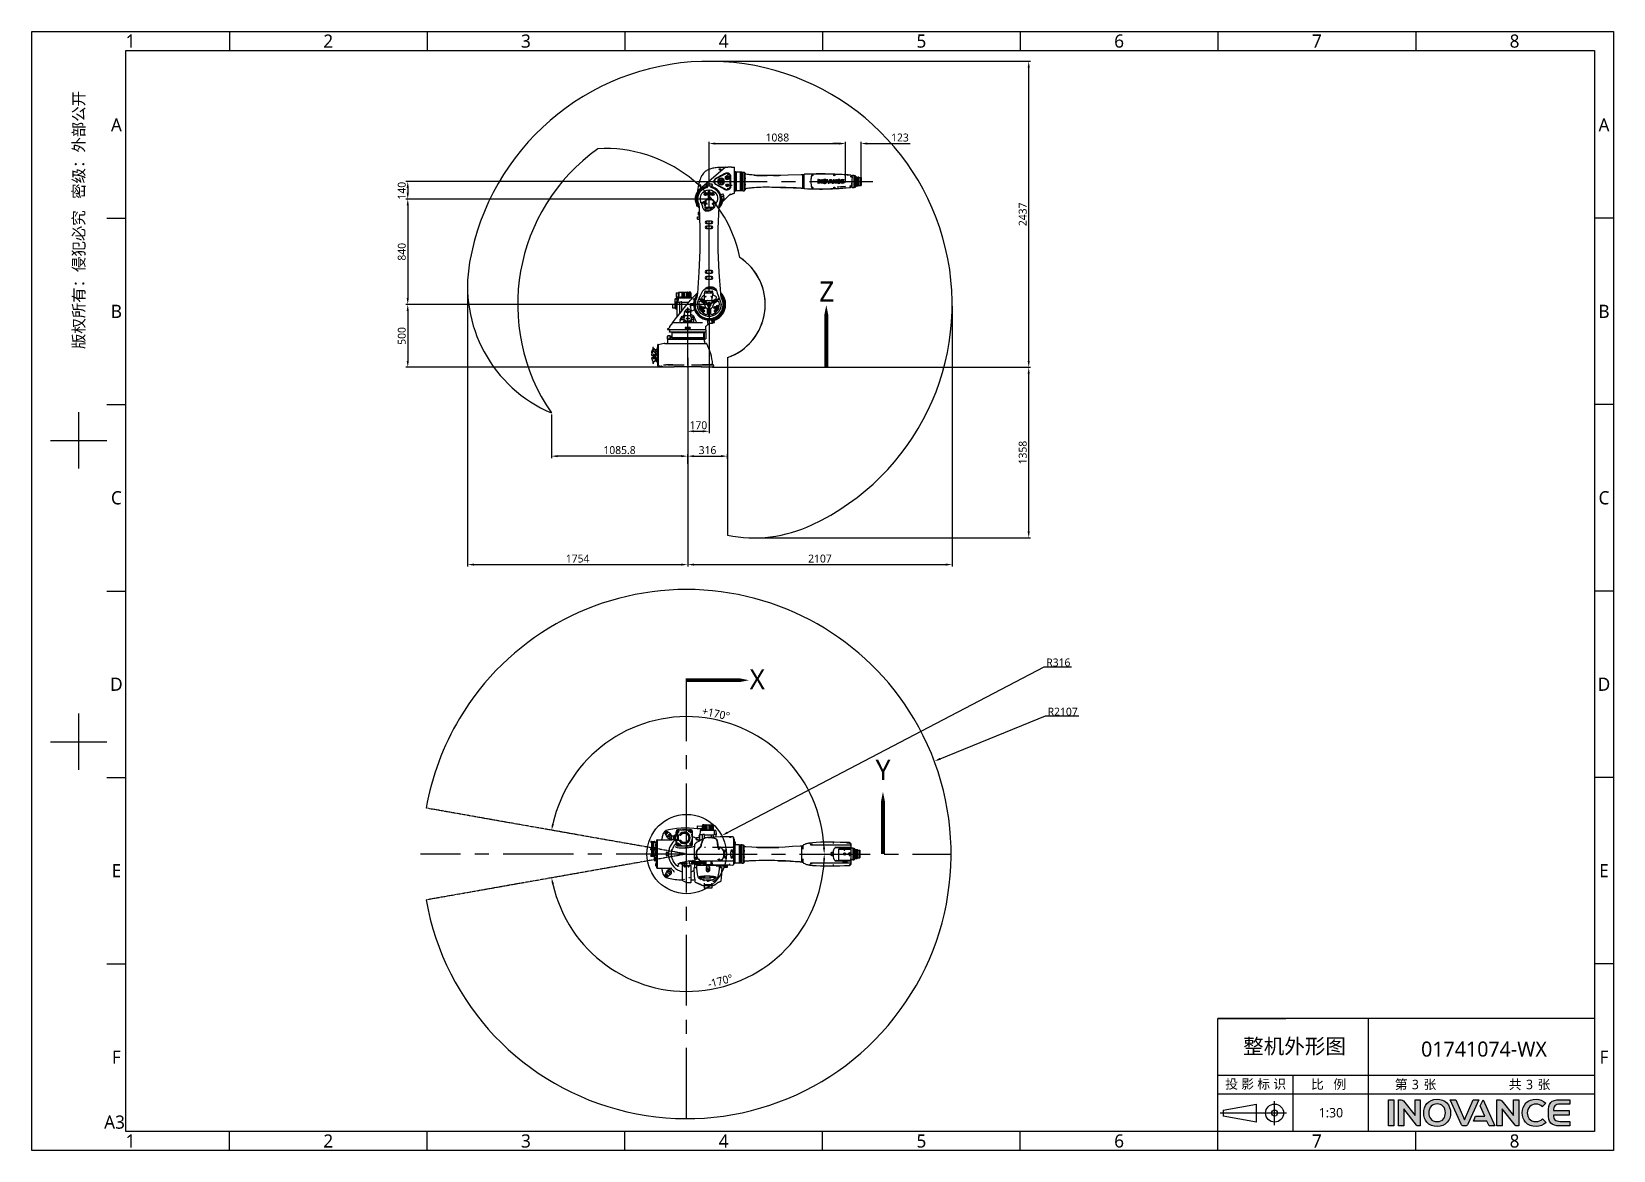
# Model space of a CAD drawing. Header units: millimetres. Extents: x 7426 to 8740, y 124 to 421.
# Drawn here: x 8319.6 to 8739.6, y 123.6 to 420.6 of the extents above; entities that cross this region are included whole.
import ezdxf
from ezdxf import colors
from ezdxf.entities.mleader import LeaderData, LeaderLine
from ezdxf.enums import TextEntityAlignment as Align
from ezdxf.math import Vec2, Vec3

# ---------------------------------------------------------------- set-up
doc = ezdxf.new("R2010")
doc.units = ezdxf.units.MM
doc.linetypes.add('CENTER', pattern=[0.6, 0.375, -0.075, 0.075, -0.075])
for name, color, linetype in [('BREP_1_DXF_CONTINUOUS_LINE', 7, 'Continuous'), ('BREP_2_DXF_CONTINUOUS_LINE', 7, 'Continuous'), ('BREP_3_DXF_CONTINUOUS_LINE', 7, 'Continuous'), ('BREP_4_DXF_CONTINUOUS_LINE', 7, 'Continuous'), ('BREP_5_DXF_CONTINUOUS_LINE', 7, 'Continuous'), ('BREP_6_DXF_CONTINUOUS_LINE', 7, 'Continuous'), ('BREP_7_DXF_CONTINUOUS_LINE', 7, 'Continuous'), ('BREP_8_DXF_CONTINUOUS_LINE', 7, 'Continuous'), ('中心线', 7, 'Continuous'), ('外形图', 7, 'Continuous'), ('多重引线', 7, 'Continuous'), ('尺寸标注', 7, 'Continuous'), ('模板', 7, 'Continuous'), ('运动范围', 7, 'Continuous')]:
    doc.layers.add(name, color=color, linetype=linetype)
doc.layers.add('logo-蓝色', color=7, linetype='Continuous', true_color=0x008ccf)
doc.styles.get("Standard").update_dxf_attribs({"font": 'msyh.ttc'})
doc.styles.add('微软雅黑', font='msyh.ttc')
doc.dimstyles.new('尺寸标注_1_30比例', dxfattribs={"dimtxt": 2.1, "dimasz": 1.7, "dimexe": 0.5, "dimexo": 0.4, "dimgap": 0.5, "dimtad": 1, "dimdec": 1, "dimlfac": 30, "dimdsep": 46, "dimtxsty": '微软雅黑', "dimcen": 0.09, "dimadec": 0, "dimazin": 0, "dimtp": 0.01, "dimtm": 0.01, "dimtfac": 1, "dimtdec": 1, "dimtofl": 0, "dimtmove": 0, "dimatfit": 3, "dimfxl": 1, "dimtolj": 1, "dimarcsym": 0})

msp = doc.modelspace()

# ---------------------------------------------------------------- texts
at = {"layer": '运动范围', "color": 0, "lineweight": 9, "char_height": 5.3333}
for s, insert, attachment_point in [('Z', (8528.7818, 354.3098), 1), ('X', (8514.3592, 251.3372), 3), ('Y', (8543.7455, 227.3182), 1)]:
    msp.add_mtext_dynamic_manual_height_columns(s, width=7.76337, gutter_width=17.5, heights=[0], dxfattribs=dict(at, insert=insert, attachment_point=attachment_point))

# ---------------------------------------------------------------- blocks, each defined once
blk = doc.blocks.new('*D1022')
at = {"layer": 'Defpoints', "color": 0}
for p in [(8496.21, 380.84), (8419.51, 376.18), (8499.51, 376.18)]:
    blk.add_point(p, dxfattribs=at)
at = {"layer": '尺寸标注', "color": 0, "lineweight": -2}
for p, q in [((8495.81, 380.84), (8419.01, 380.84)), ((8419.51, 379.14), (8419.51, 377.88)), ((8499.11, 376.18), (8419.01, 376.18))]:
    blk.add_line(p, q, dxfattribs=at)
at = {"layer": '尺寸标注', "color": 0}
for points in [[(8419.8, 379.14), (8419.23, 379.14), (8419.51, 380.84)], [(8419.23, 377.88), (8419.8, 377.88), (8419.51, 376.18)]]:
    blk.add_solid(points, dxfattribs=at)
at = {"layer": '尺寸标注', "color": 0, "insert": (8417.92, 378.4), "char_height": 2.1, "attachment_point": 5, "rotation": 90, "style": '微软雅黑'}
blk.add_mtext('\\A1;\\A1;140', dxfattribs=at)
blk = doc.blocks.new('*D1023')
at = {"layer": 'Defpoints', "color": 0}
for p in [(8431.26, 376.18), (8419.51, 348.18), (8432.01, 348.18)]:
    blk.add_point(p, dxfattribs=at)
at = {"layer": '尺寸标注', "color": 0, "lineweight": -2}
for p, q in [((8430.86, 376.18), (8419.01, 376.18)), ((8419.51, 374.48), (8419.51, 349.88)), ((8431.61, 348.18), (8419.01, 348.18))]:
    blk.add_line(p, q, dxfattribs=at)
at = {"layer": '尺寸标注', "color": 0}
for points in [[(8419.8, 374.48), (8419.23, 374.48), (8419.51, 376.18)], [(8419.23, 349.88), (8419.8, 349.88), (8419.51, 348.18)]]:
    blk.add_solid(points, dxfattribs=at)
at = {"layer": '尺寸标注', "color": 0, "insert": (8417.93, 362.18), "char_height": 2.1, "attachment_point": 5, "rotation": 90, "style": '微软雅黑'}
blk.add_mtext('\\A1;\\A1;840', dxfattribs=at)
blk = doc.blocks.new('*D1024')
at = {"layer": 'Defpoints', "color": 0}
for p in [(8499.51, 348.18), (8419.51, 331.51), (8489.35, 331.51)]:
    blk.add_point(p, dxfattribs=at)
at = {"layer": '尺寸标注', "color": 0, "lineweight": -2}
for p, q in [((8499.11, 348.18), (8419.01, 348.18)), ((8419.51, 346.48), (8419.51, 333.21)), ((8488.95, 331.51), (8419.01, 331.51))]:
    blk.add_line(p, q, dxfattribs=at)
at = {"layer": '尺寸标注', "color": 0}
for points in [[(8419.8, 346.48), (8419.23, 346.48), (8419.51, 348.18)], [(8419.23, 333.21), (8419.8, 333.21), (8419.51, 331.51)]]:
    blk.add_solid(points, dxfattribs=at)
at = {"layer": '尺寸标注', "color": 0, "insert": (8417.93, 339.84), "char_height": 2.1, "attachment_point": 5, "rotation": 90, "style": '微软雅黑'}
blk.add_mtext('\\A1;\\A1;500', dxfattribs=at)
blk = doc.blocks.new('*D1025')
at = {"layer": 'Defpoints', "color": 0}
for p in [(8435.38, 353.04), (8493.85, 331.42), (8493.85, 279.13)]:
    blk.add_point(p, dxfattribs=at)
at = {"layer": '尺寸标注', "color": 0, "lineweight": -2}
for p, q in [((8435.38, 352.64), (8435.38, 278.63)), ((8493.85, 331.02), (8493.85, 278.63)), ((8437.08, 279.13), (8492.15, 279.13))]:
    blk.add_line(p, q, dxfattribs=at)
at = {"layer": '尺寸标注', "color": 0}
for points in [[(8437.08, 279.41), (8437.08, 278.85), (8435.38, 279.13)], [(8492.15, 278.85), (8492.15, 279.41), (8493.85, 279.13)]]:
    blk.add_solid(points, dxfattribs=at)
at = {"layer": '尺寸标注', "color": 0, "insert": (8464.61, 280.72), "char_height": 2.1, "attachment_point": 5, "style": '微软雅黑'}
blk.add_mtext('\\A1;\\A1;1754', dxfattribs=at)
blk = doc.blocks.new('*D1026')
at = {"layer": 'Defpoints', "color": 0}
for p in [(8564.08, 348.18), (8493.85, 284.41), (8564.08, 279.13)]:
    blk.add_point(p, dxfattribs=at)
at = {"layer": '尺寸标注', "color": 0, "lineweight": -2}
for p, q in [((8564.08, 347.78), (8564.08, 278.63)), ((8493.85, 284.01), (8493.85, 278.63)), ((8495.55, 279.13), (8562.38, 279.13))]:
    blk.add_line(p, q, dxfattribs=at)
at = {"layer": '尺寸标注', "color": 0}
for points in [[(8495.55, 279.41), (8495.55, 278.85), (8493.85, 279.13)], [(8562.38, 278.85), (8562.38, 279.41), (8564.08, 279.13)]]:
    blk.add_solid(points, dxfattribs=at)
at = {"layer": '尺寸标注', "color": 0, "insert": (8528.96, 280.72), "char_height": 2.1, "attachment_point": 5, "style": '微软雅黑'}
blk.add_mtext('\\A1;\\A1;2107', dxfattribs=at)
blk = doc.blocks.new('*D1027')
at = {"layer": 'Defpoints', "color": 0}
for p in [(8569.97, 331.51), (8584.4, 331.51), (8511.35, 286.24)]:
    blk.add_point(p, dxfattribs=at)
at = {"layer": '尺寸标注', "color": 0, "lineweight": -2}
for p, q in [((8570.37, 331.51), (8584.9, 331.51)), ((8584.4, 287.94), (8584.4, 329.81)), ((8511.75, 286.24), (8584.9, 286.24))]:
    blk.add_line(p, q, dxfattribs=at)
at = {"layer": '尺寸标注', "color": 0}
for points in [[(8584.68, 329.81), (8584.11, 329.81), (8584.4, 331.51)], [(8584.11, 287.94), (8584.68, 287.94), (8584.4, 286.24)]]:
    blk.add_solid(points, dxfattribs=at)
at = {"layer": '尺寸标注', "color": 0, "insert": (8582.81, 308.87), "char_height": 2.1, "attachment_point": 5, "rotation": 90, "style": '微软雅黑'}
blk.add_mtext('\\A1;\\A1;1358', dxfattribs=at)
blk = doc.blocks.new('*D1028')
at = {"layer": 'Defpoints', "color": 0}
for p in [(8499.51, 412.74), (8584.4, 412.74), (8500.05, 331.51)]:
    blk.add_point(p, dxfattribs=at)
at = {"layer": '尺寸标注', "color": 0, "lineweight": -2}
for p, q in [((8499.91, 412.74), (8584.9, 412.74)), ((8584.4, 333.21), (8584.4, 411.04)), ((8500.45, 331.51), (8584.9, 331.51))]:
    blk.add_line(p, q, dxfattribs=at)
at = {"layer": '尺寸标注', "color": 0}
for points in [[(8584.68, 411.04), (8584.11, 411.04), (8584.4, 412.74)], [(8584.11, 333.21), (8584.68, 333.21), (8584.4, 331.51)]]:
    blk.add_solid(points, dxfattribs=at)
at = {"layer": '尺寸标注', "color": 0, "insert": (8582.81, 372.12), "char_height": 2.1, "attachment_point": 5, "rotation": 90, "style": '微软雅黑'}
blk.add_mtext('\\A1;\\A1;2437', dxfattribs=at)
blk = doc.blocks.new('*D1029')
at = {"layer": 'Defpoints', "color": 0}
for p in [(8535.78, 390.91), (8499.51, 379.23), (8535.78, 381.29)]:
    blk.add_point(p, dxfattribs=at)
at = {"layer": '尺寸标注', "color": 0, "lineweight": -2}
for p, q in [((8499.51, 379.63), (8499.51, 391.41)), ((8501.21, 390.91), (8534.08, 390.91)), ((8535.78, 381.69), (8535.78, 391.41))]:
    blk.add_line(p, q, dxfattribs=at)
at = {"layer": '尺寸标注', "color": 0}
for points in [[(8501.21, 391.19), (8501.21, 390.63), (8499.51, 390.91)], [(8534.08, 390.63), (8534.08, 391.19), (8535.78, 390.91)]]:
    blk.add_solid(points, dxfattribs=at)
at = {"layer": '尺寸标注', "color": 0, "insert": (8517.65, 392.5), "char_height": 2.1, "attachment_point": 5, "style": '微软雅黑'}
blk.add_mtext('\\A1;\\A1;1088', dxfattribs=at)
blk = doc.blocks.new('*D1030')
at = {"layer": 'Defpoints', "color": 0}
for p in [(8535.78, 390.91), (8535.78, 380.17), (8539.88, 380.84)]:
    blk.add_point(p, dxfattribs=at)
at = {"layer": '尺寸标注', "color": 0, "lineweight": -2}
for p, q in [((8534.08, 390.91), (8532.38, 390.91)), ((8535.78, 380.57), (8535.78, 391.41)), ((8539.88, 381.24), (8539.88, 391.41)), ((8541.58, 390.91), (8552.9, 390.91))]:
    blk.add_line(p, q, dxfattribs=at)
at = {"layer": '尺寸标注', "color": 0}
for points in [[(8534.08, 390.63), (8534.08, 391.19), (8535.78, 390.91)], [(8541.58, 391.19), (8541.58, 390.63), (8539.88, 390.91)]]:
    blk.add_solid(points, dxfattribs=at)
at = {"layer": '尺寸标注', "color": 0, "insert": (8550.21, 392.5), "char_height": 2.1, "attachment_point": 5, "style": '微软雅黑'}
blk.add_mtext('\\A1;\\A1;123', dxfattribs=at)
blk = doc.blocks.new('*D1031')
at = {"layer": 'Defpoints', "color": 0}
for p in [(8499.51, 348.18), (8493.85, 318.61), (8499.51, 314.53)]:
    blk.add_point(p, dxfattribs=at)
at = {"layer": '尺寸标注', "color": 0, "lineweight": -2}
for p, q in [((8499.51, 347.78), (8499.51, 314.03)), ((8493.85, 318.21), (8493.85, 314.03)), ((8495.55, 314.53), (8497.81, 314.53))]:
    blk.add_line(p, q, dxfattribs=at)
at = {"layer": '尺寸标注', "color": 0}
for points in [[(8495.55, 314.81), (8495.55, 314.25), (8493.85, 314.53)], [(8497.81, 314.25), (8497.81, 314.81), (8499.51, 314.53)]]:
    blk.add_solid(points, dxfattribs=at)
at = {"layer": '尺寸标注', "color": 0, "insert": (8496.68, 316.12), "char_height": 2.1, "attachment_point": 5, "style": '微软雅黑'}
blk.add_mtext('\\A1;\\A1;170', dxfattribs=at)
blk = doc.blocks.new('*D1032')
at = {"layer": 'Defpoints', "color": 0}
for p in [(8479.19, 235.78), (8424.46, 214.5), (8493.63, 202.3), (8493.63, 202.3), (8552.96, 202.3)]:
    blk.add_point(p, dxfattribs=at)
at = {"layer": '尺寸标注', "color": 0, "lineweight": -2}
blk.add_arc((8493.63, 202.3), 36.46, 2.6718, 167.3282, dxfattribs=at)
at = {"layer": '尺寸标注', "color": 0}
for points in [[(8457.78, 210.36), (8458.34, 210.24), (8457.72, 208.63)], [(8529.77, 203.99), (8530.33, 204.01), (8530.09, 202.3)]]:
    blk.add_solid(points, dxfattribs=at)
at = {"layer": '尺寸标注', "color": 0, "insert": (8501.35, 239.56), "char_height": 2.1, "attachment_point": 5, "rotation": 348.2969, "style": '微软雅黑'}
blk.add_mtext('\\A1;+\\A1;170%%d', dxfattribs=at)
blk = doc.blocks.new('*D1033')
at = {"layer": 'Defpoints', "color": 0}
for p in [(8493.64, 202.29), (8493.64, 202.29), (8563.87, 202.29), (8424.47, 190.1), (8479.19, 168.81)]:
    blk.add_point(p, dxfattribs=at)
at = {"layer": '尺寸标注', "color": 0, "lineweight": -2}
blk.add_arc((8493.64, 202.29), 36.47, 192.6709, 357.3291, dxfattribs=at)
at = {"layer": '尺寸标注', "color": 0}
for points in [[(8530.35, 200.59), (8529.79, 200.6), (8530.11, 202.29)], [(8458.33, 194.35), (8457.78, 194.24), (8457.72, 195.96)]]:
    blk.add_solid(points, dxfattribs=at)
at = {"layer": '尺寸标注', "color": 0, "insert": (8502.51, 168.56), "char_height": 2.1, "attachment_point": 5, "rotation": 14.7379, "style": '微软雅黑'}
blk.add_mtext('\\A1;-\\A1;170%%d', dxfattribs=at)
blk = doc.blocks.new('*D1035')
at = {"layer": 'Defpoints', "color": 0}
for p in [(8504.38, 307.92), (8504.38, 306.83), (8493.85, 305.5)]:
    blk.add_point(p, dxfattribs=at)
at = {"layer": '尺寸标注', "color": 0, "lineweight": -2}
for p, q in [((8493.85, 305.9), (8493.85, 308.42)), ((8495.55, 307.92), (8502.68, 307.92)), ((8504.38, 307.23), (8504.38, 308.42))]:
    blk.add_line(p, q, dxfattribs=at)
at = {"layer": '尺寸标注', "color": 0}
for points in [[(8495.55, 308.21), (8495.55, 307.64), (8493.85, 307.92)], [(8502.68, 307.64), (8502.68, 308.21), (8504.38, 307.92)]]:
    blk.add_solid(points, dxfattribs=at)
at = {"layer": '尺寸标注', "color": 0, "insert": (8499.11, 309.51), "char_height": 2.1, "attachment_point": 5, "style": '微软雅黑'}
blk.add_mtext('\\A1;\\A1;316', dxfattribs=at)
blk = doc.blocks.new('*D1036')
at = {"layer": 'Defpoints', "color": 0}
for p in [(8493.85, 334.44), (8457.65, 319.38), (8457.65, 307.92)]:
    blk.add_point(p, dxfattribs=at)
at = {"layer": '尺寸标注', "color": 0, "lineweight": -2}
for p, q in [((8493.85, 334.04), (8493.85, 307.42)), ((8457.65, 318.98), (8457.65, 307.42)), ((8492.15, 307.92), (8459.35, 307.92))]:
    blk.add_line(p, q, dxfattribs=at)
at = {"layer": '尺寸标注', "color": 0}
for points in [[(8459.35, 308.21), (8459.35, 307.64), (8457.65, 307.92)], [(8492.15, 307.64), (8492.15, 308.21), (8493.85, 307.92)]]:
    blk.add_solid(points, dxfattribs=at)
at = {"layer": '尺寸标注', "color": 0, "insert": (8475.75, 309.51), "char_height": 2.1, "attachment_point": 5, "style": '微软雅黑'}
blk.add_mtext('\\A1;\\A1;1085.8', dxfattribs=at)
blk = doc.blocks.new('图纸')
at = {"layer": 'logo-蓝色'}
h = blk.add_hatch(color=256, dxfattribs=at)
h.dxf.hatch_style = 1
edge = h.paths.add_edge_path()
edge.add_spline(control_points=[(8013.2, 154.8), (8013.2, 154.8), (8019.8, 154.8), (8019.8, 154.8), (8019.8, 154.8), (8019.8, 154.8), (8019.8, 188.2), (8019.8, 188.2), (8019.8, 188.2), (8019.8, 188.2), (8013.2, 188.2), (8013.2, 188.2), (8013.2, 188.2), (8013.2, 188.2), (8013.2, 154.8), (8013.2, 154.8)], knot_values=[0, 0, 0, 0, 0.25, 0.25, 0.25, 0.25, 0.5, 0.5, 0.5, 0.5, 0.75, 0.75, 0.75, 0.75, 1, 1, 1, 1], degree=3, periodic=1)
h = blk.add_hatch(color=256, dxfattribs=at)
h.dxf.hatch_style = 1
edge = h.paths.add_edge_path()
edge.add_spline(control_points=[(8046.9, 188.2), (8046.9, 188.2), (8046.9, 168.1), (8046.9, 168.1), (8046.9, 168.1), (8046.9, 168.1), (8032.2, 186.7), (8032.2, 186.7), (8032.2, 186.7), (8031.5, 187.6), (8030.5, 188.2), (8029.3, 188.2), (8029.3, 188.2), (8029.3, 188.2), (8025.7, 188.2), (8025.7, 188.2), (8025.7, 188.2), (8025.7, 188.2), (8025.7, 154.7), (8025.7, 154.7), (8025.7, 154.7), (8025.7, 154.7), (8032.4, 154.7), (8032.4, 154.7), (8032.4, 154.7), (8032.4, 154.7), (8032.4, 176.6), (8032.4, 176.6), (8032.4, 176.6), (8032.4, 176.6), (8048.9, 155.8), (8048.9, 155.8), (8048.9, 155.8), (8049.4, 155.1), (8050.1, 154.7), (8051, 154.7), (8051, 154.7), (8051, 154.7), (8053.6, 154.7), (8053.6, 154.7), (8053.6, 154.7), (8053.6, 154.7), (8053.6, 188.2), (8053.6, 188.2), (8053.6, 188.2), (8053.6, 188.2), (8046.9, 188.2), (8046.9, 188.2)], knot_values=[0, 0, 0, 0, 0.083333, 0.083333, 0.083333, 0.083333, 0.166667, 0.166667, 0.166667, 0.166667, 0.25, 0.25, 0.25, 0.25, 0.333333, 0.333333, 0.333333, 0.333333, 0.416667, 0.416667, 0.416667, 0.416667, 0.5, 0.5, 0.5, 0.5, 0.583333, 0.583333, 0.583333, 0.583333, 0.666667, 0.666667, 0.666667, 0.666667, 0.75, 0.75, 0.75, 0.75, 0.833333, 0.833333, 0.833333, 0.833333, 0.916667, 0.916667, 0.916667, 0.916667, 1, 1, 1, 1], degree=3, periodic=1)
h = blk.add_hatch(color=256, dxfattribs=at)
h.dxf.hatch_style = 1
edge = h.paths.add_edge_path(flags=16)
edge.add_spline(control_points=[(8067.5, 179.9), (8069.4, 181.8), (8072, 182.8), (8075, 182.8), (8075, 182.8), (8078.1, 182.8), (8080.6, 181.9), (8082.5, 180), (8082.5, 180), (8084.5, 177.9), (8085.7, 174.7), (8085.6, 171.3), (8085.6, 171.3), (8085.5, 165.9), (8082.7, 160.2), (8075, 160.2), (8075, 160.2), (8067.4, 160.2), (8064.5, 165.9), (8064.4, 171.2), (8064.4, 171.2), (8064.3, 174.6), (8065.5, 177.8), (8067.5, 179.9)], knot_values=[0, 0, 0, 0, 0.166667, 0.166667, 0.166667, 0.166667, 0.333333, 0.333333, 0.333333, 0.333333, 0.5, 0.5, 0.5, 0.5, 0.666667, 0.666667, 0.666667, 0.666667, 0.833333, 0.833333, 0.833333, 0.833333, 1, 1, 1, 1], degree=3, periodic=0)
edge = h.paths.add_edge_path()
edge.add_spline(control_points=[(8075, 188.9), (8063.2, 188.9), (8057.9, 179.8), (8057.9, 171.3), (8057.9, 171.3), (8057.9, 166.7), (8059.4, 162.5), (8062.1, 159.4), (8062.1, 159.4), (8065.1, 155.9), (8069.6, 154.1), (8075, 154.1), (8075, 154.1), (8080.4, 154.1), (8084.9, 155.9), (8088, 159.5), (8088, 159.5), (8090.6, 162.5), (8092.1, 166.8), (8092.2, 171.3), (8092.2, 171.3), (8092.2, 176.3), (8090.4, 180.9), (8087.3, 184.1), (8087.3, 184.1), (8084.2, 187.3), (8080, 188.9), (8075, 188.9)], knot_values=[0, 0, 0, 0, 0.142857, 0.142857, 0.142857, 0.142857, 0.285714, 0.285714, 0.285714, 0.285714, 0.428571, 0.428571, 0.428571, 0.428571, 0.571429, 0.571429, 0.571429, 0.571429, 0.714286, 0.714286, 0.714286, 0.714286, 0.857143, 0.857143, 0.857143, 0.857143, 1, 1, 1, 1], degree=3, periodic=0)
h = blk.add_hatch(color=256, dxfattribs=at)
h.dxf.hatch_style = 1
edge = h.paths.add_edge_path()
edge.add_spline(control_points=[(8120.9, 188.2), (8120.9, 188.2), (8110, 162.7), (8110, 162.7), (8110, 162.7), (8110, 162.7), (8099, 188.2), (8099, 188.2), (8099, 188.2), (8099, 188.2), (8091.6, 188.2), (8091.6, 188.2), (8091.6, 188.2), (8091.6, 188.2), (8105.6, 156.9), (8105.6, 156.9), (8105.6, 156.9), (8106.2, 155.7), (8107.5, 154.8), (8108.9, 154.8), (8108.9, 154.8), (8108.9, 154.8), (8108.9, 154.8), (8108.9, 154.8), (8108.9, 154.8), (8108.9, 154.8), (8111, 154.8), (8111, 154.8), (8111, 154.8), (8111, 154.8), (8111, 154.8), (8111, 154.8), (8111, 154.8), (8112.5, 154.8), (8113.7, 155.7), (8114.3, 156.9), (8114.3, 156.9), (8114.3, 156.9), (8128.3, 188.2), (8128.3, 188.2), (8128.3, 188.2), (8128.3, 188.2), (8120.9, 188.2), (8120.9, 188.2)], knot_values=[0, 0, 0, 0, 0.090909, 0.090909, 0.090909, 0.090909, 0.181818, 0.181818, 0.181818, 0.181818, 0.272727, 0.272727, 0.272727, 0.272727, 0.363636, 0.363636, 0.363636, 0.363636, 0.454545, 0.454545, 0.454545, 0.454545, 0.545455, 0.545455, 0.545455, 0.545455, 0.636364, 0.636364, 0.636364, 0.636364, 0.727273, 0.727273, 0.727273, 0.727273, 0.818182, 0.818182, 0.818182, 0.818182, 0.909091, 0.909091, 0.909091, 0.909091, 1, 1, 1, 1], degree=3, periodic=1)
h = blk.add_hatch(color=256, dxfattribs=at)
h.dxf.hatch_style = 1
edge = h.paths.add_edge_path()
edge.add_spline(control_points=[(8133.5, 188.2), (8133.5, 188.2), (8130, 180.4), (8130, 180.4), (8130, 180.4), (8130, 180.4), (8135.7, 167.2), (8135.7, 167.2), (8135.7, 167.2), (8135.7, 167.2), (8124.1, 167.2), (8124.1, 167.2), (8124.1, 167.2), (8124.1, 167.2), (8121.3, 161), (8121.3, 161), (8121.3, 161), (8121.3, 161), (8138.4, 161), (8138.4, 161), (8138.4, 161), (8138.4, 161), (8141.2, 154.8), (8141.2, 154.8), (8141.2, 154.8), (8141.2, 154.8), (8148.4, 154.8), (8148.4, 154.8), (8148.4, 154.8), (8148.4, 154.8), (8133.5, 188.2), (8133.5, 188.2)], knot_values=[0, 0, 0, 0, 0.125, 0.125, 0.125, 0.125, 0.25, 0.25, 0.25, 0.25, 0.375, 0.375, 0.375, 0.375, 0.5, 0.5, 0.5, 0.5, 0.625, 0.625, 0.625, 0.625, 0.75, 0.75, 0.75, 0.75, 0.875, 0.875, 0.875, 0.875, 1, 1, 1, 1], degree=3, periodic=1)
h = blk.add_hatch(color=256, dxfattribs=at)
h.dxf.hatch_style = 1
edge = h.paths.add_edge_path()
edge.add_spline(control_points=[(8172.4, 188.2), (8172.4, 188.2), (8172.4, 168.1), (8172.4, 168.1), (8172.4, 168.1), (8172.4, 168.1), (8157.7, 186.7), (8157.7, 186.7), (8157.7, 186.7), (8157, 187.6), (8156, 188.2), (8154.8, 188.2), (8154.8, 188.2), (8154.8, 188.2), (8151.2, 188.2), (8151.2, 188.2), (8151.2, 188.2), (8151.2, 188.2), (8151.2, 154.7), (8151.2, 154.7), (8151.2, 154.7), (8151.2, 154.7), (8157.9, 154.7), (8157.9, 154.7), (8157.9, 154.7), (8157.9, 154.7), (8157.9, 176.6), (8157.9, 176.6), (8157.9, 176.6), (8157.9, 176.6), (8174.4, 155.8), (8174.4, 155.8), (8174.4, 155.8), (8174.9, 155.1), (8175.6, 154.7), (8176.5, 154.7), (8176.5, 154.7), (8176.5, 154.7), (8179.1, 154.7), (8179.1, 154.7), (8179.1, 154.7), (8179.1, 154.7), (8179.1, 188.2), (8179.1, 188.2), (8179.1, 188.2), (8179.1, 188.2), (8172.4, 188.2), (8172.4, 188.2)], knot_values=[0, 0, 0, 0, 0.083333, 0.083333, 0.083333, 0.083333, 0.166667, 0.166667, 0.166667, 0.166667, 0.25, 0.25, 0.25, 0.25, 0.333333, 0.333333, 0.333333, 0.333333, 0.416667, 0.416667, 0.416667, 0.416667, 0.5, 0.5, 0.5, 0.5, 0.583333, 0.583333, 0.583333, 0.583333, 0.666667, 0.666667, 0.666667, 0.666667, 0.75, 0.75, 0.75, 0.75, 0.833333, 0.833333, 0.833333, 0.833333, 0.916667, 0.916667, 0.916667, 0.916667, 1, 1, 1, 1], degree=3, periodic=1)
h = blk.add_hatch(color=256, dxfattribs=at)
h.dxf.hatch_style = 1
edge = h.paths.add_edge_path()
edge.add_spline(control_points=[(8209.2, 163.6), (8207.2, 161.6), (8204.1, 160.3), (8201.1, 160.3), (8201.1, 160.3), (8193, 160.3), (8190, 166), (8190, 171.3), (8190, 171.3), (8189.9, 174.5), (8191.1, 177.5), (8193.1, 179.5), (8193.1, 179.5), (8195.1, 181.5), (8197.8, 182.5), (8201.1, 182.5), (8201.1, 182.5), (8204.1, 182.5), (8206.9, 181.5), (8208.9, 179.5), (8208.9, 179.5), (8208.9, 179.5), (8209.1, 179.3), (8209.1, 179.3), (8209.1, 179.3), (8209.1, 179.3), (8213.5, 183.6), (8213.5, 183.6), (8213.5, 183.6), (8213.5, 183.6), (8213.4, 183.8), (8213.4, 183.8), (8213.4, 183.8), (8210, 187.1), (8205.7, 188.9), (8201.1, 188.9), (8201.1, 188.9), (8195.9, 188.9), (8191.5, 187.2), (8188.3, 184), (8188.3, 184), (8185.2, 180.8), (8183.4, 176.2), (8183.4, 171.3), (8183.4, 171.3), (8183.4, 166.7), (8184.9, 162.5), (8187.6, 159.4), (8187.6, 159.4), (8190.8, 155.9), (8195.4, 154.1), (8201.1, 154.1), (8201.1, 154.1), (8206.1, 154.1), (8210.5, 155.8), (8213.8, 159), (8213.8, 159), (8213.8, 159), (8213.9, 159.2), (8213.9, 159.2), (8213.9, 159.2), (8213.9, 159.2), (8209.4, 163.8), (8209.4, 163.8), (8209.4, 163.8), (8209.4, 163.8), (8209.2, 163.6), (8209.2, 163.6)], knot_values=[0, 0, 0, 0, 0.058824, 0.058824, 0.058824, 0.058824, 0.117647, 0.117647, 0.117647, 0.117647, 0.176471, 0.176471, 0.176471, 0.176471, 0.235294, 0.235294, 0.235294, 0.235294, 0.294118, 0.294118, 0.294118, 0.294118, 0.352941, 0.352941, 0.352941, 0.352941, 0.411765, 0.411765, 0.411765, 0.411765, 0.470588, 0.470588, 0.470588, 0.470588, 0.529412, 0.529412, 0.529412, 0.529412, 0.588235, 0.588235, 0.588235, 0.588235, 0.647059, 0.647059, 0.647059, 0.647059, 0.705882, 0.705882, 0.705882, 0.705882, 0.764706, 0.764706, 0.764706, 0.764706, 0.823529, 0.823529, 0.823529, 0.823529, 0.882353, 0.882353, 0.882353, 0.882353, 0.941176, 0.941176, 0.941176, 0.941176, 1, 1, 1, 1], degree=3, periodic=0)
h = blk.add_hatch(color=256, dxfattribs=at)
h.dxf.hatch_style = 1
edge = h.paths.add_edge_path()
edge.add_spline(control_points=[(8231.8, 182.4), (8231.8, 182.4), (8244.3, 182.4), (8244.3, 182.4), (8244.3, 182.4), (8244.3, 182.4), (8244.3, 188.2), (8244.3, 188.2), (8244.3, 188.2), (8244.3, 188.2), (8231.7, 188.2), (8231.7, 188.2), (8231.7, 188.2), (8220, 188.2), (8216.8, 183.7), (8216.8, 171.9), (8216.8, 171.9), (8216.8, 171.9), (8216.8, 171.5), (8216.8, 171.5), (8216.8, 171.5), (8216.8, 171.5), (8216.8, 171.5), (8216.8, 171.5), (8216.8, 171.5), (8216.8, 171.5), (8216.8, 171.5), (8216.8, 171.5), (8216.8, 171.5), (8216.8, 171.5), (8216.8, 171.5), (8216.8, 171.5), (8216.8, 171.5), (8216.8, 171.5), (8216.8, 171), (8216.8, 171), (8216.8, 171), (8216.8, 159.2), (8220, 154.8), (8231.7, 154.8), (8231.7, 154.8), (8231.7, 154.8), (8244.3, 154.8), (8244.3, 154.8), (8244.3, 154.8), (8244.3, 154.8), (8244.3, 160.6), (8244.3, 160.6), (8244.3, 160.6), (8244.3, 160.6), (8231.8, 160.6), (8231.8, 160.6), (8231.8, 160.6), (8228.8, 160.6), (8226.4, 161.1), (8225, 162.7), (8225, 162.7), (8223.9, 164), (8223.4, 166), (8223.3, 168.4), (8223.3, 168.4), (8223.3, 168.4), (8243.2, 168.4), (8243.2, 168.4), (8243.2, 168.4), (8243.2, 168.4), (8243.2, 171.5), (8243.2, 171.5), (8243.2, 171.5), (8243.2, 171.5), (8243.2, 174.6), (8243.2, 174.6), (8243.2, 174.6), (8243.2, 174.6), (8223.3, 174.6), (8223.3, 174.6), (8223.3, 174.6), (8223.4, 176.9), (8223.9, 178.9), (8225, 180.2), (8225, 180.2), (8226.4, 181.8), (8228.8, 182.4), (8231.8, 182.4)], knot_values=[0, 0, 0, 0, 0.047619, 0.047619, 0.047619, 0.047619, 0.095238, 0.095238, 0.095238, 0.095238, 0.142857, 0.142857, 0.142857, 0.142857, 0.190476, 0.190476, 0.190476, 0.190476, 0.238095, 0.238095, 0.238095, 0.238095, 0.285714, 0.285714, 0.285714, 0.285714, 0.333333, 0.333333, 0.333333, 0.333333, 0.380952, 0.380952, 0.380952, 0.380952, 0.428571, 0.428571, 0.428571, 0.428571, 0.47619, 0.47619, 0.47619, 0.47619, 0.52381, 0.52381, 0.52381, 0.52381, 0.571429, 0.571429, 0.571429, 0.571429, 0.619048, 0.619048, 0.619048, 0.619048, 0.666667, 0.666667, 0.666667, 0.666667, 0.714286, 0.714286, 0.714286, 0.714286, 0.761905, 0.761905, 0.761905, 0.761905, 0.809524, 0.809524, 0.809524, 0.809524, 0.857143, 0.857143, 0.857143, 0.857143, 0.904762, 0.904762, 0.904762, 0.904762, 0.952381, 0.952381, 0.952381, 0.952381, 1, 1, 1, 1], degree=3, periodic=0)
at = {"color": 2}
for p, q in [((6535.7, 1549.2), (6535.7, 1525.2)), ((6787.7, 1549.2), (6787.7, 1525.2)), ((7039.7, 1549.2), (7039.7, 1525.2)), ((7291.7, 1549.2), (7291.7, 1525.2)), ((7543.7, 1549.2), (7543.7, 1525.2)), ((7795.7, 1549.2), (7795.7, 1525.2)), ((8047.7, 1549.2), (8047.7, 1525.2)), ((6379.7, 1311.6), (6403.7, 1311.6)), ((8299.7, 1311.6), (8275.7, 1311.6)), ((6379.7, 1074), (6403.7, 1074)), ((8299.7, 1074), (8275.7, 1074)), ((6343.7, 992.4), (6343.7, 1064.4)), ((6307.7, 1028.4), (6379.7, 1028.4)), ((6379.7, 836.4), (6403.7, 836.4)), ((8299.7, 836.4), (8275.7, 836.4)), ((6343.7, 608.4), (6343.7, 680.4)), ((6307.7, 644.4), (6379.7, 644.4)), ((6379.7, 598.8), (6403.7, 598.8)), ((8299.7, 598.8), (8275.7, 598.8)), ((6379.7, 361.2), (6403.7, 361.2)), ((8299.7, 361.2), (8275.7, 361.2)), ((8275.7, 291.6), (7795.7, 291.6)), ((7795.7, 147.6), (7795.7, 291.6)), ((7795.7, 291.6), (7882.1, 291.6)), ((7987.7, 147.6), (7987.7, 291.6)), ((7795.7, 147.6), (7795.7, 219.6)), ((7795.7, 219.6), (7882.1, 219.6)), ((7795.7, 219.6), (8275.7, 219.6)), ((7891.7, 147.6), (7891.7, 219.6)), ((7795.7, 195.6), (7987.7, 195.6)), ((7802.5, 175), (7844.7, 182.6)), ((7844.7, 159.6), (7844.7, 182.6)), ((7867.8, 155.8), (7867.8, 186.5)), ((7883.1, 171.1), (7798.6, 171.1)), ((7802.5, 175), (7802.5, 167.3)), ((7844.7, 159.6), (7802.5, 167.3)), ((6535.7, 123.6), (6535.7, 147.6)), ((6787.7, 123.6), (6787.7, 147.6)), ((7039.7, 123.6), (7039.7, 147.6)), ((7291.7, 123.6), (7291.7, 147.6)), ((7543.7, 123.6), (7543.7, 147.6)), ((7795.7, 123.6), (7795.7, 147.6)), ((8047.7, 123.6), (8047.7, 147.6))]:
    blk.add_line(p, q, dxfattribs=at)
for points in [[(6283.7, 123.6), (6283.7, 1549.2), (8299.7, 1549.2), (8299.7, 123.6)], [(6403.7, 147.6), (6403.7, 1525.2), (8275.7, 1525.2), (8275.7, 147.6)], [(7987.7, 195.6), (8275.7, 195.6), (8275.7, 147.6), (7987.7, 147.6)]]:
    blk.add_lwpolyline(points, close=True, dxfattribs=at)
for radius in [11.5, 3.84]:
    blk.add_circle((7867.8, 171.1), radius, dxfattribs=at)
at = {"layer": 'logo-蓝色'}
for points, knots in [([(8013.2, 154.8), (8013.2, 154.8), (8019.8, 154.8), (8019.8, 154.8), (8019.8, 154.8), (8019.8, 154.8), (8019.8, 188.2), (8019.8, 188.2), (8019.8, 188.2), (8019.8, 188.2), (8013.2, 188.2), (8013.2, 188.2), (8013.2, 188.2), (8013.2, 188.2), (8013.2, 154.8), (8013.2, 154.8)], [0, 0, 0, 0, 0.25, 0.25, 0.25, 0.25, 0.5, 0.5, 0.5, 0.5, 0.75, 0.75, 0.75, 0.75, 1, 1, 1, 1]), ([(8046.9, 188.2), (8046.9, 188.2), (8046.9, 168.1), (8046.9, 168.1), (8046.9, 168.1), (8046.9, 168.1), (8032.2, 186.7), (8032.2, 186.7), (8032.2, 186.7), (8031.5, 187.6), (8030.5, 188.2), (8029.3, 188.2), (8029.3, 188.2), (8029.3, 188.2), (8025.7, 188.2), (8025.7, 188.2), (8025.7, 188.2), (8025.7, 188.2), (8025.7, 154.7), (8025.7, 154.7), (8025.7, 154.7), (8025.7, 154.7), (8032.4, 154.7), (8032.4, 154.7), (8032.4, 154.7), (8032.4, 154.7), (8032.4, 176.6), (8032.4, 176.6), (8032.4, 176.6), (8032.4, 176.6), (8048.9, 155.8), (8048.9, 155.8), (8048.9, 155.8), (8049.4, 155.1), (8050.1, 154.7), (8051, 154.7), (8051, 154.7), (8051, 154.7), (8053.6, 154.7), (8053.6, 154.7), (8053.6, 154.7), (8053.6, 154.7), (8053.6, 188.2), (8053.6, 188.2), (8053.6, 188.2), (8053.6, 188.2), (8046.9, 188.2), (8046.9, 188.2)], [0, 0, 0, 0, 0.083333, 0.083333, 0.083333, 0.083333, 0.166667, 0.166667, 0.166667, 0.166667, 0.25, 0.25, 0.25, 0.25, 0.333333, 0.333333, 0.333333, 0.333333, 0.416667, 0.416667, 0.416667, 0.416667, 0.5, 0.5, 0.5, 0.5, 0.583333, 0.583333, 0.583333, 0.583333, 0.666667, 0.666667, 0.666667, 0.666667, 0.75, 0.75, 0.75, 0.75, 0.833333, 0.833333, 0.833333, 0.833333, 0.916667, 0.916667, 0.916667, 0.916667, 1, 1, 1, 1]), ([(8075, 188.9), (8063.2, 188.9), (8057.9, 179.8), (8057.9, 171.3), (8057.9, 171.3), (8057.9, 166.7), (8059.4, 162.5), (8062.1, 159.4), (8062.1, 159.4), (8065.1, 155.9), (8069.6, 154.1), (8075, 154.1), (8075, 154.1), (8080.4, 154.1), (8084.9, 155.9), (8088, 159.5), (8088, 159.5), (8090.6, 162.5), (8092.1, 166.8), (8092.2, 171.3), (8092.2, 171.3), (8092.2, 176.3), (8090.4, 180.9), (8087.3, 184.1), (8087.3, 184.1), (8084.2, 187.3), (8080, 188.9), (8075, 188.9)], [0, 0, 0, 0, 0.142857, 0.142857, 0.142857, 0.142857, 0.285714, 0.285714, 0.285714, 0.285714, 0.428571, 0.428571, 0.428571, 0.428571, 0.571429, 0.571429, 0.571429, 0.571429, 0.714286, 0.714286, 0.714286, 0.714286, 0.857143, 0.857143, 0.857143, 0.857143, 1, 1, 1, 1]), ([(8067.5, 179.9), (8069.4, 181.8), (8072, 182.8), (8075, 182.8), (8075, 182.8), (8078.1, 182.8), (8080.6, 181.9), (8082.5, 180), (8082.5, 180), (8084.5, 177.9), (8085.7, 174.7), (8085.6, 171.3), (8085.6, 171.3), (8085.5, 165.9), (8082.7, 160.2), (8075, 160.2), (8075, 160.2), (8067.4, 160.2), (8064.5, 165.9), (8064.4, 171.2), (8064.4, 171.2), (8064.3, 174.6), (8065.5, 177.8), (8067.5, 179.9)], [0, 0, 0, 0, 0.166667, 0.166667, 0.166667, 0.166667, 0.333333, 0.333333, 0.333333, 0.333333, 0.5, 0.5, 0.5, 0.5, 0.666667, 0.666667, 0.666667, 0.666667, 0.833333, 0.833333, 0.833333, 0.833333, 1, 1, 1, 1]), ([(8120.9, 188.2), (8120.9, 188.2), (8110, 162.7), (8110, 162.7), (8110, 162.7), (8110, 162.7), (8099, 188.2), (8099, 188.2), (8099, 188.2), (8099, 188.2), (8091.6, 188.2), (8091.6, 188.2), (8091.6, 188.2), (8091.6, 188.2), (8105.6, 156.9), (8105.6, 156.9), (8105.6, 156.9), (8106.2, 155.7), (8107.5, 154.8), (8108.9, 154.8), (8108.9, 154.8), (8108.9, 154.8), (8108.9, 154.8), (8108.9, 154.8), (8108.9, 154.8), (8108.9, 154.8), (8111, 154.8), (8111, 154.8), (8111, 154.8), (8111, 154.8), (8111, 154.8), (8111, 154.8), (8111, 154.8), (8112.5, 154.8), (8113.7, 155.7), (8114.3, 156.9), (8114.3, 156.9), (8114.3, 156.9), (8128.3, 188.2), (8128.3, 188.2), (8128.3, 188.2), (8128.3, 188.2), (8120.9, 188.2), (8120.9, 188.2)], [0, 0, 0, 0, 0.090909, 0.090909, 0.090909, 0.090909, 0.181818, 0.181818, 0.181818, 0.181818, 0.272727, 0.272727, 0.272727, 0.272727, 0.363636, 0.363636, 0.363636, 0.363636, 0.454545, 0.454545, 0.454545, 0.454545, 0.545455, 0.545455, 0.545455, 0.545455, 0.636364, 0.636364, 0.636364, 0.636364, 0.727273, 0.727273, 0.727273, 0.727273, 0.818182, 0.818182, 0.818182, 0.818182, 0.909091, 0.909091, 0.909091, 0.909091, 1, 1, 1, 1]), ([(8133.5, 188.2), (8133.5, 188.2), (8130, 180.4), (8130, 180.4), (8130, 180.4), (8130, 180.4), (8135.7, 167.2), (8135.7, 167.2), (8135.7, 167.2), (8135.7, 167.2), (8124.1, 167.2), (8124.1, 167.2), (8124.1, 167.2), (8124.1, 167.2), (8121.3, 161), (8121.3, 161), (8121.3, 161), (8121.3, 161), (8138.4, 161), (8138.4, 161), (8138.4, 161), (8138.4, 161), (8141.2, 154.8), (8141.2, 154.8), (8141.2, 154.8), (8141.2, 154.8), (8148.4, 154.8), (8148.4, 154.8), (8148.4, 154.8), (8148.4, 154.8), (8133.5, 188.2), (8133.5, 188.2)], [0, 0, 0, 0, 0.125, 0.125, 0.125, 0.125, 0.25, 0.25, 0.25, 0.25, 0.375, 0.375, 0.375, 0.375, 0.5, 0.5, 0.5, 0.5, 0.625, 0.625, 0.625, 0.625, 0.75, 0.75, 0.75, 0.75, 0.875, 0.875, 0.875, 0.875, 1, 1, 1, 1]), ([(8172.4, 188.2), (8172.4, 188.2), (8172.4, 168.1), (8172.4, 168.1), (8172.4, 168.1), (8172.4, 168.1), (8157.7, 186.7), (8157.7, 186.7), (8157.7, 186.7), (8157, 187.6), (8156, 188.2), (8154.8, 188.2), (8154.8, 188.2), (8154.8, 188.2), (8151.2, 188.2), (8151.2, 188.2), (8151.2, 188.2), (8151.2, 188.2), (8151.2, 154.7), (8151.2, 154.7), (8151.2, 154.7), (8151.2, 154.7), (8157.9, 154.7), (8157.9, 154.7), (8157.9, 154.7), (8157.9, 154.7), (8157.9, 176.6), (8157.9, 176.6), (8157.9, 176.6), (8157.9, 176.6), (8174.4, 155.8), (8174.4, 155.8), (8174.4, 155.8), (8174.9, 155.1), (8175.6, 154.7), (8176.5, 154.7), (8176.5, 154.7), (8176.5, 154.7), (8179.1, 154.7), (8179.1, 154.7), (8179.1, 154.7), (8179.1, 154.7), (8179.1, 188.2), (8179.1, 188.2), (8179.1, 188.2), (8179.1, 188.2), (8172.4, 188.2), (8172.4, 188.2)], [0, 0, 0, 0, 0.083333, 0.083333, 0.083333, 0.083333, 0.166667, 0.166667, 0.166667, 0.166667, 0.25, 0.25, 0.25, 0.25, 0.333333, 0.333333, 0.333333, 0.333333, 0.416667, 0.416667, 0.416667, 0.416667, 0.5, 0.5, 0.5, 0.5, 0.583333, 0.583333, 0.583333, 0.583333, 0.666667, 0.666667, 0.666667, 0.666667, 0.75, 0.75, 0.75, 0.75, 0.833333, 0.833333, 0.833333, 0.833333, 0.916667, 0.916667, 0.916667, 0.916667, 1, 1, 1, 1]), ([(8209.2, 163.6), (8207.2, 161.6), (8204.1, 160.3), (8201.1, 160.3), (8201.1, 160.3), (8193, 160.3), (8190, 166), (8190, 171.3), (8190, 171.3), (8189.9, 174.5), (8191.1, 177.5), (8193.1, 179.5), (8193.1, 179.5), (8195.1, 181.5), (8197.8, 182.5), (8201.1, 182.5), (8201.1, 182.5), (8204.1, 182.5), (8206.9, 181.5), (8208.9, 179.5), (8208.9, 179.5), (8208.9, 179.5), (8209.1, 179.3), (8209.1, 179.3), (8209.1, 179.3), (8209.1, 179.3), (8213.5, 183.6), (8213.5, 183.6), (8213.5, 183.6), (8213.5, 183.6), (8213.4, 183.8), (8213.4, 183.8), (8213.4, 183.8), (8210, 187.1), (8205.7, 188.9), (8201.1, 188.9), (8201.1, 188.9), (8195.9, 188.9), (8191.5, 187.2), (8188.3, 184), (8188.3, 184), (8185.2, 180.8), (8183.4, 176.2), (8183.4, 171.3), (8183.4, 171.3), (8183.4, 166.7), (8184.9, 162.5), (8187.6, 159.4), (8187.6, 159.4), (8190.8, 155.9), (8195.4, 154.1), (8201.1, 154.1), (8201.1, 154.1), (8206.1, 154.1), (8210.5, 155.8), (8213.8, 159), (8213.8, 159), (8213.8, 159), (8213.9, 159.2), (8213.9, 159.2), (8213.9, 159.2), (8213.9, 159.2), (8209.4, 163.8), (8209.4, 163.8), (8209.4, 163.8), (8209.4, 163.8), (8209.2, 163.6), (8209.2, 163.6)], [0, 0, 0, 0, 0.058824, 0.058824, 0.058824, 0.058824, 0.117647, 0.117647, 0.117647, 0.117647, 0.176471, 0.176471, 0.176471, 0.176471, 0.235294, 0.235294, 0.235294, 0.235294, 0.294118, 0.294118, 0.294118, 0.294118, 0.352941, 0.352941, 0.352941, 0.352941, 0.411765, 0.411765, 0.411765, 0.411765, 0.470588, 0.470588, 0.470588, 0.470588, 0.529412, 0.529412, 0.529412, 0.529412, 0.588235, 0.588235, 0.588235, 0.588235, 0.647059, 0.647059, 0.647059, 0.647059, 0.705882, 0.705882, 0.705882, 0.705882, 0.764706, 0.764706, 0.764706, 0.764706, 0.823529, 0.823529, 0.823529, 0.823529, 0.882353, 0.882353, 0.882353, 0.882353, 0.941176, 0.941176, 0.941176, 0.941176, 1, 1, 1, 1]), ([(8231.8, 182.4), (8231.8, 182.4), (8244.3, 182.4), (8244.3, 182.4), (8244.3, 182.4), (8244.3, 182.4), (8244.3, 188.2), (8244.3, 188.2), (8244.3, 188.2), (8244.3, 188.2), (8231.7, 188.2), (8231.7, 188.2), (8231.7, 188.2), (8220, 188.2), (8216.8, 183.7), (8216.8, 171.9), (8216.8, 171.9), (8216.8, 171.9), (8216.8, 171.5), (8216.8, 171.5), (8216.8, 171.5), (8216.8, 171.5), (8216.8, 171.5), (8216.8, 171.5), (8216.8, 171.5), (8216.8, 171.5), (8216.8, 171.5), (8216.8, 171.5), (8216.8, 171.5), (8216.8, 171.5), (8216.8, 171.5), (8216.8, 171.5), (8216.8, 171.5), (8216.8, 171.5), (8216.8, 171), (8216.8, 171), (8216.8, 171), (8216.8, 159.2), (8220, 154.8), (8231.7, 154.8), (8231.7, 154.8), (8231.7, 154.8), (8244.3, 154.8), (8244.3, 154.8), (8244.3, 154.8), (8244.3, 154.8), (8244.3, 160.6), (8244.3, 160.6), (8244.3, 160.6), (8244.3, 160.6), (8231.8, 160.6), (8231.8, 160.6), (8231.8, 160.6), (8228.8, 160.6), (8226.4, 161.1), (8225, 162.7), (8225, 162.7), (8223.9, 164), (8223.4, 166), (8223.3, 168.4), (8223.3, 168.4), (8223.3, 168.4), (8243.2, 168.4), (8243.2, 168.4), (8243.2, 168.4), (8243.2, 168.4), (8243.2, 171.5), (8243.2, 171.5), (8243.2, 171.5), (8243.2, 171.5), (8243.2, 174.6), (8243.2, 174.6), (8243.2, 174.6), (8243.2, 174.6), (8223.3, 174.6), (8223.3, 174.6), (8223.3, 174.6), (8223.4, 176.9), (8223.9, 178.9), (8225, 180.2), (8225, 180.2), (8226.4, 181.8), (8228.8, 182.4), (8231.8, 182.4)], [0, 0, 0, 0, 0.047619, 0.047619, 0.047619, 0.047619, 0.095238, 0.095238, 0.095238, 0.095238, 0.142857, 0.142857, 0.142857, 0.142857, 0.190476, 0.190476, 0.190476, 0.190476, 0.238095, 0.238095, 0.238095, 0.238095, 0.285714, 0.285714, 0.285714, 0.285714, 0.333333, 0.333333, 0.333333, 0.333333, 0.380952, 0.380952, 0.380952, 0.380952, 0.428571, 0.428571, 0.428571, 0.428571, 0.47619, 0.47619, 0.47619, 0.47619, 0.52381, 0.52381, 0.52381, 0.52381, 0.571429, 0.571429, 0.571429, 0.571429, 0.619048, 0.619048, 0.619048, 0.619048, 0.666667, 0.666667, 0.666667, 0.666667, 0.714286, 0.714286, 0.714286, 0.714286, 0.761905, 0.761905, 0.761905, 0.761905, 0.809524, 0.809524, 0.809524, 0.809524, 0.857143, 0.857143, 0.857143, 0.857143, 0.904762, 0.904762, 0.904762, 0.904762, 0.952381, 0.952381, 0.952381, 0.952381, 1, 1, 1, 1])]:
    blk.add_open_spline(points, degree=3, knots=knots, dxfattribs=at)
at = {"color": 2, "style": '微软雅黑'}
for s, height, p in [('1', 16.8, (6409.7, 1537.2)), ('2', 16.8, (6661.7, 1537.2)), ('3', 16.8, (6913.7, 1537.2)), ('4', 16.8, (7165.7, 1537.2)), ('5', 16.8, (7417.7, 1537.2)), ('6', 16.8, (7669.7, 1537.2)), ('7', 16.8, (7921.7, 1537.2)), ('8', 16.8, (8173.7, 1537.2)), ('A', 16.8, (6391.7, 1430.4)), ('A', 16.8, (8287.7, 1430.4)), ('B', 16.8, (6391.7, 1192.8)), ('B', 16.8, (8287.7, 1192.8)), ('C', 16.8, (6391.7, 955.2)), ('C', 16.8, (8287.7, 955.2)), ('D', 16.8, (6391.7, 717.6)), ('D', 16.8, (8287.7, 717.6)), ('E', 16.8, (6391.7, 480)), ('E', 16.8, (8287.7, 480)), ('F', 16.8, (6391.7, 242.4)), ('F', 16.8, (8287.7, 242.4)), ('投 影 标 识', 12, (7843.7, 208.2)), ('比   例', 12, (7936.7, 207.9)), ('第     张', 12, (8047.5, 207.6)), ('共     张', 12, (8192.8, 207.6)), ('A3', 16.8, (6389.3, 159.6)), ('1', 16.8, (6409.7, 135.6)), ('2', 16.8, (6661.7, 135.6)), ('3', 16.8, (6913.7, 135.6)), ('4', 16.8, (7165.7, 135.6)), ('5', 16.8, (7417.7, 135.6)), ('6', 16.8, (7669.7, 135.6)), ('7', 16.8, (7921.7, 135.6)), ('8', 16.8, (8173.7, 135.6))]:
    blk.add_text(s, height=height, dxfattribs=at).set_placement(p, align=Align.MIDDLE_CENTER)
blk.add_text('版权所有：侵犯必究   密级：外部公开', height=14.4, rotation=90, dxfattribs=at).set_placement((6343.7, 1309.2), align=Align.MIDDLE_CENTER)
blk.add_attdef('整机外形图', text='', height=19.2, dxfattribs=at).set_placement((7893.3, 256.6), align=Align.MIDDLE)
at = {"color": 7, "style": '微软雅黑'}
for tag, height, p in [('编号', 19.2, (8134.8, 252.7)), ('比例', 12, (7939.7, 171.6))]:
    blk.add_attdef(tag, text='', height=height, dxfattribs=at).set_placement(p, align=Align.MIDDLE)
at = {"style": '微软雅黑'}
for tag, p in [('当前页', (8047.3, 207.6)), ('总页数', (8192.8, 207.6))]:
    blk.add_attdef(tag, text='', height=12, dxfattribs=at).set_placement(p, align=Align.MIDDLE)
blk = doc.blocks.new('123')
at = {"layer": 'BREP_1_DXF_CONTINUOUS_LINE', "color": 7, "linetype": 'Continuous'}
for p, q in [((17.5, -10.4), (17.5, 0)), ((17.5, 0), (20.9, 0)), ((20.9, 0), (20.9, -17.4)), ((6.5, -17.4), (6.5, 0)), ((6.5, 0), (8.4, 0)), ((9.9, -17.4), (6.5, -17.4)), ((17.5, -10.4), (9.8, -0.7)), ((9.9, -6), (9.9, -17.4)), ((9.9, -6), (18.5, -16.8)), ((20.9, -17.4), (19.6, -17.4))]:
    blk.add_line(p, q, dxfattribs=at)
for points in [[(9.8, -0.7), (9.5, -0.3), (9, 0), (8.4, 0)], [(18.5, -16.8), (18.8, -17.2), (19.2, -17.4), (19.6, -17.4)]]:
    blk.add_open_spline(points, degree=3, dxfattribs=at)
at = {"layer": 'BREP_2_DXF_CONTINUOUS_LINE', "color": 7, "linetype": 'Continuous'}
for p, q in [((62.4, 0), (60.6, -4)), ((70.2, -17.3), (62.4, 0)), ((57.5, -10.9), (56.1, -14.1)), ((56.1, -14.1), (65, -14.1)), ((63.6, -10.9), (57.5, -10.9)), ((60.6, -4), (63.6, -10.9)), ((65, -14.1), (66.5, -17.3)), ((66.5, -17.3), (70.2, -17.3))]:
    blk.add_line(p, q, dxfattribs=at)
at = {"layer": 'BREP_3_DXF_CONTINUOUS_LINE', "color": 7, "linetype": 'Continuous'}
for p, q in [((40.7, 0), (48, -16.2)), ((40.7, 0), (44.6, 0)), ((50.2, -13.3), (44.6, 0)), ((55.9, 0), (50.2, -13.3)), ((52.5, -16.2), (59.8, 0)), ((55.9, 0), (59.8, 0)), ((50.8, -17.3), (49.7, -17.3))]:
    blk.add_line(p, q, dxfattribs=at)
for centre, start, end in [((49.7, -15.5), 204.0204, 270.01455), ((50.8, -15.5), 270.02243, 335.79055)]:
    blk.add_arc(centre, 1.87, start, end, dxfattribs=at)
at = {"layer": 'BREP_4_DXF_CONTINUOUS_LINE', "color": 7, "linetype": 'Continuous'}
for p, q in [((101.6, -4.5), (101.7, -4.6)), ((101.7, -4.6), (104, -2.4)), ((101.9, -12.7), (101.8, -12.8)), ((104.2, -15.1), (101.9, -12.7)), ((104, -2.4), (103.9, -2.3)), ((104.1, -15.1), (104.2, -15.1))]:
    blk.add_line(p, q, dxfattribs=at)
for points, knots in [([(97.6, 0.4), (96.2, 0.4), (94.3, 0), (92.2, -1), (90.9, -2.1), (89.8, -3.5), (89, -5.1), (88.6, -6.6), (88.4, -7.8), (88.4, -8.8), (88.4, -9.7), (88.5, -10.8), (88.9, -12.2), (89.6, -13.7), (90.6, -15), (91.9, -16.2), (94.1, -17.4), (96.1, -17.7), (97.6, -17.7)], [0, 0, 0, 0, 0.123703, 0.185554, 0.247405, 0.309485, 0.371565, 0.433646, 0.464686, 0.495726, 0.524925, 0.554123, 0.612521, 0.670919, 0.729317, 0.796987, 0.864658, 1, 1, 1, 1]), ([(97.6, -14.5), (95.4, -14.5), (93.3, -13.4), (92.1, -11.2), (91.8, -9.8), (91.7, -8.7), (91.8, -7.5), (92.2, -6), (93.3, -4.4), (95.1, -3.2), (96.7, -2.9), (97.6, -2.9)], [0, 0, 0, 0, 0.228721, 0.343081, 0.400261, 0.457441, 0.526086, 0.59473, 0.732019, 0.866009, 1, 1, 1, 1])]:
    blk.add_open_spline(points, degree=3, knots=knots, dxfattribs=at)
for points in [[(103.9, -2.3), (102.2, -0.5), (100, 0.4), (97.6, 0.4)], [(97.6, -2.9), (99.1, -2.9), (100.6, -3.5), (101.6, -4.5)], [(101.8, -12.8), (100.7, -13.8), (99.1, -14.5), (97.6, -14.5)], [(97.6, -17.7), (100.2, -17.7), (102.4, -16.8), (104.1, -15.1)]]:
    blk.add_open_spline(points, degree=3, dxfattribs=at)
at = {"layer": 'BREP_5_DXF_CONTINUOUS_LINE', "color": 7, "linetype": 'Continuous'}
blk.add_line((32.1, -17.7), (32.9, -17.7), dxfattribs=at)
for points, knots in [([(32.1, 0.4), (32.1, 0.4), (32.1, 0.4), (32.1, 0.4), (32, 0.4), (32, 0.4), (31.9, 0.4), (31.8, 0.4), (31.7, 0.4), (31.5, 0.4), (31.3, 0.3), (31, 0.3), (30.7, 0.3), (30.4, 0.2), (29.9, 0.2), (29.5, 0), (28.8, -0.1), (28.1, -0.4), (27.3, -0.9), (26.6, -1.4), (25.9, -1.9), (25.1, -2.8), (24.5, -3.7), (24, -4.7), (23.7, -5.5), (23.5, -6.2), (23.4, -6.7), (23.3, -7.1), (23.2, -7.5), (23.2, -7.9), (23.2, -8.2), (23.2, -8.3), (23.2, -8.5), (23.2, -8.6), (23.2, -8.7), (23.2, -8.7), (23.2, -8.7), (23.2, -8.8), (23.2, -8.8), (23.2, -8.8), (23.2, -8.8), (23.2, -8.9), (23.2, -8.9), (23.2, -9), (23.2, -9.1), (23.2, -9.3), (23.2, -9.4), (23.2, -9.7), (23.2, -9.9), (23.3, -10.2), (23.3, -10.5), (23.4, -10.9), (23.5, -11.5), (23.7, -12.2), (24, -12.9), (24.3, -13.5), (24.6, -14), (24.9, -14.3), (25.1, -14.6), (25.2, -14.8), (25.3, -14.9), (25.3, -14.9), (25.4, -15), (25.5, -15.1), (25.7, -15.3), (26, -15.6), (26.3, -15.9), (26.8, -16.2), (27.4, -16.6), (28.3, -17), (29.1, -17.3), (30.1, -17.6), (30.9, -17.7), (31.6, -17.7), (31.9, -17.7), (32.1, -17.7), (32.1, -17.7)], [0, 0, 0, 0, 0.000325, 0.000651, 0.001301, 0.002602, 0.003903, 0.005204, 0.007806, 0.010409, 0.015613, 0.020817, 0.026021, 0.031226, 0.041634, 0.052043, 0.062451, 0.083269, 0.104086, 0.124903, 0.14572, 0.166537, 0.208171, 0.228989, 0.249806, 0.270623, 0.281031, 0.29144, 0.301849, 0.312257, 0.317461, 0.322666, 0.325268, 0.32787, 0.330472, 0.331773, 0.332424, 0.333074, 0.333725, 0.334375, 0.335676, 0.338279, 0.340881, 0.343483, 0.348687, 0.353891, 0.3643, 0.374709, 0.385117, 0.395526, 0.416343, 0.43716, 0.457977, 0.499612, 0.541246, 0.58288, 0.603697, 0.624514, 0.645332, 0.65574, 0.660944, 0.666149, 0.671353, 0.676557, 0.686966, 0.707783, 0.7286, 0.749417, 0.791052, 0.832686, 0.87432, 0.915954, 0.957589, 0.978406, 0.999223, 1, 1, 1, 1]), ([(35.9, -17), (36.2, -16.9), (36.7, -16.6), (37.4, -16.2), (37.8, -15.9), (38.1, -15.6), (38.3, -15.4), (38.5, -15.2), (38.6, -15.1), (38.7, -15), (38.8, -14.9), (38.9, -14.8), (39, -14.7), (39.1, -14.6), (39.3, -14.3), (39.5, -14), (39.8, -13.5), (40.1, -12.9), (40.4, -12.1), (40.7, -11.3), (40.8, -10.5), (40.9, -9.8), (41, -9.3), (41, -9), (41, -8.9), (41, -8.8), (41, -8.6), (41, -8.5), (41, -8.2), (41, -7.8), (40.9, -7.3), (40.8, -6.7), (40.6, -6), (40.4, -5.1), (40, -4.3), (39.5, -3.5), (39.1, -2.9), (38.7, -2.4), (38.4, -2.1), (38.1, -1.8), (37.7, -1.4), (37.1, -1), (36.4, -0.6), (35.8, -0.3), (35.2, -0.1), (34.8, 0), (34.4, 0.1), (33.9, 0.2), (33.6, 0.3), (33.3, 0.3), (33, 0.3), (32.8, 0.3), (32.7, 0.4), (32.6, 0.4), (32.5, 0.4), (32.4, 0.4), (32.3, 0.4), (32.2, 0.4), (32.2, 0.4), (32.2, 0.4), (32.1, 0.4), (32.1, 0.4), (32.1, 0.4), (32.1, 0.4), (32.1, 0.4)], [0, 0, 0, 0, 0.035714, 0.071429, 0.089286, 0.107143, 0.116071, 0.125, 0.133929, 0.138393, 0.142857, 0.147321, 0.151786, 0.160714, 0.178571, 0.196429, 0.214286, 0.25, 0.285714, 0.321429, 0.357143, 0.392857, 0.410714, 0.419643, 0.424107, 0.428571, 0.433036, 0.4375, 0.446429, 0.464286, 0.482143, 0.5, 0.535714, 0.571429, 0.607143, 0.642857, 0.678571, 0.696429, 0.714286, 0.732143, 0.75, 0.785714, 0.821429, 0.857143, 0.875, 0.892857, 0.910714, 0.928571, 0.946429, 0.955357, 0.964286, 0.973214, 0.977679, 0.982143, 0.986607, 0.991071, 0.993304, 0.995536, 0.996652, 0.997768, 0.998884, 0.999442, 0.999721, 1, 1, 1, 1]), ([(36.7, -12.1), (36.6, -12.3), (36.3, -12.8), (35.6, -13.5), (34.8, -14), (34.1, -14.3), (33.5, -14.4), (32.9, -14.5), (32.5, -14.5), (32.1, -14.5), (31.7, -14.5), (31.3, -14.5), (30.7, -14.4), (30.1, -14.3), (29.4, -14), (28.6, -13.5), (27.8, -12.7), (27.4, -12), (27.1, -11.4), (26.9, -10.9), (26.8, -10.4), (26.7, -9.9), (26.6, -9.6), (26.6, -9.4), (26.6, -9.2), (26.6, -9.1), (26.6, -9), (26.6, -8.9), (26.6, -8.9), (26.6, -8.8), (26.6, -8.8), (26.6, -8.8), (26.6, -8.7), (26.6, -8.7), (26.6, -8.6), (26.6, -8.5), (26.6, -8.3), (26.6, -8.1), (26.6, -7.8), (26.7, -7.5), (26.7, -7.2), (26.8, -6.8), (27, -6.3), (27.2, -5.7), (27.4, -5.3), (27.6, -5.1), (27.6, -5.1)], [0, 0, 0, 0, 0.037506, 0.090006, 0.142507, 0.168757, 0.195007, 0.221257, 0.234382, 0.247507, 0.260632, 0.273757, 0.300007, 0.326257, 0.352508, 0.405008, 0.457508, 0.510008, 0.536258, 0.562508, 0.588759, 0.615009, 0.628134, 0.641259, 0.647821, 0.654384, 0.660946, 0.664228, 0.665868, 0.667509, 0.66915, 0.67079, 0.674071, 0.680634, 0.687197, 0.693759, 0.706884, 0.720009, 0.746259, 0.772509, 0.79876, 0.82501, 0.87751, 0.93001, 0.98251, 1, 1, 1, 1]), ([(27.6, -5.1), (27.7, -5), (27.8, -4.8), (28, -4.6), (28.1, -4.4), (28.2, -4.3), (28.2, -4.3)], [0, 0, 0, 0, 0.400072, 0.700036, 0.850018, 1, 1, 1, 1]), ([(28.2, -4.3), (28.2, -4.3), (28.3, -4.2), (28.4, -4.1), (28.6, -3.9), (29, -3.6), (29.4, -3.4), (29.9, -3.2), (30.4, -3), (30.9, -2.9), (31.4, -2.8), (31.8, -2.8), (32.2, -2.8), (32.7, -2.8), (33.4, -2.9), (34.1, -3.1), (34.7, -3.4), (35.2, -3.6), (35.5, -3.9), (35.7, -4.1), (35.9, -4.2), (36, -4.3), (36.1, -4.4), (36.2, -4.5), (36.4, -4.8), (36.7, -5.2), (37, -5.7), (37.2, -6.3), (37.3, -6.8), (37.4, -7.2), (37.5, -7.5), (37.5, -7.8), (37.6, -8.1), (37.6, -8.3), (37.6, -8.4), (37.6, -8.5), (37.6, -8.6), (37.6, -8.7), (37.6, -8.7), (37.6, -8.8), (37.6, -8.8), (37.6, -8.8)], [0, 0, 0, 0, 0.010417, 0.020833, 0.041667, 0.083333, 0.125, 0.166667, 0.208333, 0.25, 0.291667, 0.3125, 0.333333, 0.375, 0.416667, 0.5, 0.541667, 0.583333, 0.625, 0.645833, 0.65625, 0.666667, 0.677083, 0.6875, 0.708333, 0.75, 0.791667, 0.833333, 0.875, 0.895833, 0.916667, 0.9375, 0.958333, 0.96875, 0.979167, 0.984375, 0.989583, 0.994792, 0.997396, 0.998698, 1, 1, 1, 1]), ([(32.9, -17.7), (33, -17.7), (33.4, -17.7), (34.1, -17.6), (35, -17.3), (35.6, -17.1), (35.9, -17)], [0, 0, 0, 0, 0.079012, 0.386008, 0.693004, 1, 1, 1, 1]), ([(37.6, -8.8), (37.6, -8.8), (37.6, -8.8), (37.6, -8.9), (37.6, -8.9), (37.6, -9.1), (37.6, -9.2), (37.6, -9.4), (37.5, -9.6), (37.5, -9.9), (37.4, -10.4), (37.3, -10.9), (37.1, -11.4), (36.9, -11.8), (36.8, -12), (36.7, -12.1)], [0, 0, 0, 0, 0.009511, 0.019022, 0.038045, 0.07609, 0.114134, 0.152179, 0.228269, 0.304358, 0.456537, 0.608717, 0.760896, 0.913075, 1, 1, 1, 1])]:
    blk.add_open_spline(points, degree=3, knots=knots, dxfattribs=at)
at = {"layer": 'BREP_6_DXF_CONTINUOUS_LINE', "color": 7, "linetype": 'Continuous'}
for p, q in [((0, 0), (0, -17.3)), ((3.4, 0), (0, 0)), ((3.4, -17.3), (3.4, 0)), ((0, -17.3), (3.4, -17.3))]:
    blk.add_line(p, q, dxfattribs=at)
at = {"layer": 'BREP_7_DXF_CONTINUOUS_LINE', "color": 7, "linetype": 'Continuous'}
for p, q in [((82.7, 0), (86.1, 0)), ((82.7, -10.4), (82.7, 0)), ((86.1, 0), (86.1, -17.4)), ((71.6, -17.4), (71.6, 0)), ((71.6, 0), (73.5, 0)), ((75.1, -17.4), (71.6, -17.4)), ((82.7, -10.4), (75, -0.7)), ((75.1, -6), (75.1, -17.4)), ((75.1, -6), (83.7, -16.8)), ((86.1, -17.4), (84.8, -17.4))]:
    blk.add_line(p, q, dxfattribs=at)
for points in [[(75, -0.7), (74.7, -0.3), (74.1, 0), (73.5, 0)], [(83.7, -16.8), (83.9, -17.2), (84.3, -17.4), (84.8, -17.4)]]:
    blk.add_open_spline(points, degree=3, dxfattribs=at)
at = {"layer": 'BREP_8_DXF_CONTINUOUS_LINE', "color": 7, "linetype": 'Continuous'}
for p, q in [((113.4, 0), (120, 0)), ((120, 0), (120, -3)), ((105.7, -8.5), (105.7, -8.7)), ((105.7, -8.7), (105.7, -8.7)), ((105.7, -8.7), (105.7, -8.9)), ((109.1, -7.1), (119.4, -7.1)), ((119.4, -10.3), (109.1, -10.3)), ((120, -17.4), (113.4, -17.4)), ((120, -3), (113.5, -3)), ((113.5, -14.3), (120, -14.3)), ((119.4, -7.1), (119.4, -10.3)), ((120, -14.3), (120, -17.4))]:
    blk.add_line(p, q, dxfattribs=at)
for points in [[(113.4, 0), (107.4, 0), (105.7, -2.3), (105.7, -8.5)], [(105.7, -8.9), (105.7, -15), (107.4, -17.4), (113.4, -17.4)]]:
    blk.add_open_spline(points, degree=3, dxfattribs=at)
for points in [[(109.1, -7.1), (109.1, -6.8), (109.1, -6.2), (109.3, -5.5), (109.4, -5), (109.6, -4.8), (109.7, -4.6), (109.8, -4.4), (109.8, -4.3), (109.9, -4.2), (109.9, -4.2), (110, -4.2), (110, -4.1), (110.1, -4.1), (110.1, -4), (110.3, -3.9), (110.4, -3.7), (110.7, -3.6), (111, -3.4), (111.5, -3.2), (112.4, -3.1), (113.1, -3), (113.5, -3)], [(113.5, -14.3), (113.1, -14.3), (112.4, -14.3), (111.5, -14.1), (111, -13.9), (110.7, -13.8), (110.4, -13.6), (110.3, -13.5), (110.1, -13.4), (110.1, -13.3), (110, -13.2), (110, -13.2), (109.9, -13.2), (109.9, -13.1), (109.8, -13.1), (109.8, -12.9), (109.7, -12.8), (109.6, -12.6), (109.4, -12.3), (109.3, -11.8), (109.1, -11.2), (109.1, -10.6), (109.1, -10.3)]]:
    blk.add_open_spline(points, degree=3, knots=[0, 0, 0, 0, 0.125, 0.25, 0.3125, 0.375, 0.40625, 0.4375, 0.46875, 0.484375, 0.492188, 0.5, 0.507812, 0.515625, 0.53125, 0.5625, 0.59375, 0.625, 0.6875, 0.75, 0.875, 1, 1, 1, 1], dxfattribs=at)

# ---------------------------------------------------------------- dimensions: what is measured, and where the dimension line sits
at = {"layer": '尺寸标注'}
for base, p1, p2, text, picture, middle in [((8584.3971, 412.7391), (8500.0461, 331.5093), (8499.5138, 412.7391), '\\A1;2437', '*D1028', (8582.8118, 372.1242)), ((8419.5131, 348.176), (8431.2579, 376.176), (8432.013, 348.176), '\\A1;840', '*D1023', (8417.9279, 362.176)), ((8419.5131, 331.5093), (8499.5138, 348.176), (8489.3476, 331.5093), '\\A1;500', '*D1024', (8417.9272, 339.8427)), ((8584.3971, 331.5093), (8511.3464, 286.2361), (8569.965, 331.5093), '\\A1;1358', '*D1027', (8582.8057, 308.8727))]:
    dim = msp.add_linear_dim(base=base, p1=p1, p2=p2, angle=90, text=text, dimstyle='尺寸标注_1_30比例', dxfattribs=at)
    dim.commit()
    dim.dimension.update_dxf_attribs({"geometry": picture, "text_midpoint": middle})
for base, p1, p2, text, picture, middle in [((8535.7804, 390.9108), (8499.5138, 379.233), (8535.7804, 381.2902), '\\A1;1088', '*D1029', (8517.6471, 392.5014)), ((8493.8474, 279.1307), (8435.376, 353.0379), (8493.8474, 331.4167), '\\A1;1754', '*D1025', (8464.6117, 280.7221)), ((8564.0769, 279.1306), (8493.8471, 284.4079), (8564.0769, 348.176), '\\A1;2107', '*D1026', (8528.962, 280.7213)), ((8499.5138, 314.5285), (8493.8471, 318.6078), (8499.5138, 348.176), '\\A1;170', '*D1031', (8496.6804, 316.1191)), ((8504.3798, 307.9229), (8493.8474, 305.5006), (8504.3798, 306.8326), '\\A1;316', '*D1035', (8499.1136, 309.5135))]:
    dim = msp.add_linear_dim(base=base, p1=p1, p2=p2, text=text, dimstyle='尺寸标注_1_30比例', dxfattribs=at)
    dim.commit()
    dim.dimension.update_dxf_attribs({"geometry": picture, "text_midpoint": middle})
for base, p1, p2, text, picture, middle in [((8535.7804, 390.9108), (8539.8804, 380.8438), (8535.7804, 380.1726), '\\A1;123', '*D1030', (8550.2075, 390.9108)), ((8457.6537, 307.9229), (8493.8474, 334.4352), (8457.6537, 319.3799), '\\A1;1085.8', '*D1036', (8475.7506, 307.9229))]:
    dim = msp.add_linear_dim(base=base, p1=p1, p2=p2, text=text, dimstyle='尺寸标注_1_30比例', dxfattribs=at)
    dim.commit()
    dim.dimension.update_dxf_attribs({"geometry": picture, "text_midpoint": middle, "dimtype": 160})
dim = msp.add_linear_dim(base=(8419.5131, 376.176), p1=(8496.2136, 380.8444), p2=(8499.5138, 376.176), angle=90, text='\\A1;140', dimstyle='尺寸标注_1_30比例', dxfattribs=at)
dim.commit()
dim.dimension.update_dxf_attribs({"geometry": '*D1022', "text_midpoint": (8419.5131, 378.4038), "dimtype": 160})
for base, line1, line2, text, picture, middle in [((8479.1889, 235.7797), ((8493.6298, 202.302), (8552.9631, 202.302)), ((8493.6298, 202.302), (8424.4634, 214.4979)), '\\A1;+<>', '*D1032', (8501.0252, 238.0036)), ((8479.1924, 168.8062), ((8493.6379, 202.2945), (8563.8712, 202.2945)), ((8493.6379, 202.2945), (8424.4716, 190.0986)), '\\A1;-<>', '*D1033', (8502.916, 167.0234))]:
    dim = msp.add_angular_dim_2l(base=base, line1=line1, line2=line2, text=text, dimstyle='尺寸标注_1_30比例', dxfattribs=at)
    dim.commit()
    dim.dimension.update_dxf_attribs({"geometry": picture, "text_midpoint": middle, "dimtype": 162})

# ---------------------------------------------------------------- linework, layer by layer
at = {"linetype": 'CENTER'}
for q in [(8424.3915, 214.4854), (8424.3915, 190.0936)]:
    msp.add_line((8493.5579, 202.2895), q, dxfattribs=at)
msp.add_circle((8493.5579, 202.2895), 10.5366)
at = {"layer": '中心线', "linetype": 'CENTER', "ltscale": 50}
for p, q in [((8496.2136, 380.8444), (8542.9854, 380.8444)), ((8493.5579, 202.2895), (8493.5579, 248.9182)), ((8493.5579, 202.2895), (8422.9181, 202.2895)), ((8493.5579, 202.2895), (8563.7912, 202.2895)), ((8493.5579, 132.0562), (8493.5579, 202.2895))]:
    msp.add_line(p, q, dxfattribs=at)
at = {"layer": '中心线', "color": 7, "linetype": 'CENTER', "ltscale": 50}
for p, q in [((8499.5138, 351.5093), (8499.5138, 376.176)), ((8493.8471, 332.0289), (8493.849, 347.3844))]:
    msp.add_line(p, q, dxfattribs=at)
at = {"layer": '外形图', "linetype": 'Continuous'}
for p, q in [((8496.433, 378.4028), (8503.8178, 384.5994)), ((8503.9541, 382.9116), (8501.3342, 381.5197)), ((8503.953, 382.908), (8501.3488, 381.5191)), ((8502.4825, 383.9152), (8502.6238, 384.0338)), ((8502.71, 383.957), (8502.6473, 384.0318)), ((8503.8484, 384.5999), (8503.8178, 384.5994)), ((8503.9471, 384.676), (8503.9471, 384.5865)), ((8503.9471, 384.676), (8504.4184, 384.676)), ((8504.4138, 384.5928), (8504.4138, 384.676)), ((8504.5804, 382.8004), (8504.5304, 382.7715)), ((8504.5304, 382.7715), (8504.5304, 382.7138)), ((8504.5304, 382.7138), (8504.5804, 382.6849)), ((8504.6304, 382.7715), (8504.5804, 382.8004)), ((8504.5804, 382.6849), (8504.6304, 382.7138)), ((8504.6304, 382.7138), (8504.6304, 382.7715)), ((8505.0804, 379.4508), (8505.0804, 382.2345)), ((8505.2054, 382.2389), (8505.2054, 381.5082)), ((8505.6138, 384.676), (8505.6138, 384.5958)), ((8505.6138, 384.676), (8506.0804, 384.676)), ((8506.0804, 384.582), (8506.0804, 384.676)), ((8506.2638, 377.8597), (8506.2638, 384.4427)), ((8506.5971, 383.4427), (8506.3638, 383.4427)), ((8506.5971, 378.2427), (8506.5971, 383.4426)), ((8506.6708, 383.276), (8506.5971, 383.276)), ((8506.6708, 383.276), (8506.6804, 383.2927)), ((8506.6708, 383.276), (8506.6708, 378.4093)), ((8506.6804, 378.3927), (8506.6804, 383.2927)), ((8507.8138, 383.2927), (8506.6804, 383.2927)), ((8507.8138, 383.2927), (8507.8138, 378.3927)), ((8507.8471, 383.2593), (8507.8138, 383.2927)), ((8507.8471, 383.2593), (8507.8471, 378.426)), ((8508.6138, 383.276), (8508.5971, 383.2927)), ((8508.6138, 378.3927), (8508.6138, 383.2927)), ((8508.6138, 383.2927), (8508.9138, 383.2927)), ((8508.9138, 383.2927), (8508.9471, 383.287)), ((8508.9471, 383.287), (8508.9471, 378.3984)), ((8508.9471, 383.0727), (8509.1304, 383.0727)), ((8508.9471, 382.7393), (8509.1304, 382.7393)), ((8509.1471, 383.056), (8509.1471, 382.756)), ((8511.5556, 382.5035), (8509.1611, 382.759)), ((8514.1473, 382.3906), (8511.5556, 382.5035)), ((8516.9525, 382.4121), (8514.1473, 382.3906)), ((8518.5368, 382.448), (8516.9525, 382.4121)), ((8518.5154, 382.4475), (8518.1243, 382.4382)), ((8520.4896, 382.4973), (8518.5154, 382.4475)), ((8523.9775, 382.6092), (8520.4896, 382.4973)), ((8523.9841, 382.6093), (8523.9775, 382.6092)), ((8524.4471, 382.6093), (8523.9841, 382.6093)), ((8524.7488, 382.6831), (8524.4471, 382.6093)), ((8524.7488, 382.6831), (8524.4471, 382.6093)), ((8524.4471, 382.5985), (8524.4471, 382.6094)), ((8524.4471, 379.0093), (8524.4471, 382.6093)), ((8524.7804, 382.6597), (8524.7805, 382.6642)), ((8524.7804, 380.8021), (8524.7804, 382.6622)), ((8524.7804, 379.0267), (8524.7804, 382.6597)), ((8524.7805, 382.6642), (8524.7807, 382.6662)), ((8527.0138, 382.5908), (8526.9721, 382.5667)), ((8526.9721, 382.5667), (8526.9721, 382.5186)), ((8526.9721, 382.5186), (8527.0138, 382.4946)), ((8527.0554, 382.5667), (8527.0138, 382.5908)), ((8527.0138, 382.4946), (8527.0554, 382.5186)), ((8527.0554, 382.5186), (8527.0554, 382.5667)), ((8531.2307, 382.8169), (8531.113, 382.8272)), ((8531.8268, 382.7904), (8531.6003, 382.8008)), ((8532.1441, 382.776), (8531.9651, 382.7841)), ((8532.7804, 382.5575), (8532.7388, 382.5334)), ((8532.7388, 382.5334), (8532.7388, 382.4853)), ((8532.7388, 382.4853), (8532.7804, 382.4612)), ((8532.8221, 382.5334), (8532.7804, 382.5575)), ((8532.7804, 382.4612), (8532.8221, 382.4853)), ((8532.8221, 382.4853), (8532.8221, 382.5334)), ((8536.3932, 382.6042), (8535.4221, 382.6721)), ((8537.2671, 382.4474), (8537.2026, 382.4729)), ((8537.3816, 382.3678), (8537.3245, 382.4076)), ((8537.4747, 382.2637), (8537.4282, 382.3159)), ((8537.5138, 382.192), (8537.5138, 382.2927)), ((8538.0138, 382.3927), (8537.6138, 382.3927)), ((8538.0138, 382.376), (8538.0304, 382.3927)), ((8538.0138, 382.3927), (8538.0138, 379.176)), ((8538.0304, 379.2927), (8538.0304, 382.3927)), ((8538.0304, 382.3927), (8538.3304, 382.3927)), ((8538.3304, 382.3927), (8538.3304, 379.2927)), ((8538.3471, 382.376), (8538.3304, 382.3927)), ((8538.3471, 382.376), (8538.3471, 379.3094)), ((8538.3471, 382.247), (8538.4971, 382.247)), ((8538.5138, 382.2303), (8538.5138, 381.9803)), ((8496.4138, 377.7901), (8496.4138, 378.0093)), ((8496.4138, 378.0093), (8496.5138, 378.0093)), ((8496.5138, 377.9816), (8496.5138, 378.0427)), ((8496.5138, 378.0427), (8496.5367, 378.0427)), ((8497.2448, 379.4246), (8497.2084, 379.468)), ((8497.2104, 379.4914), (8497.3264, 379.5888)), ((8498.7032, 379.9895), (8498.7763, 379.6457)), ((8498.8719, 379.4891), (8498.8069, 380.0185)), ((8498.8939, 380.1299), (8499.0263, 380.1462)), ((8498.9667, 379.1908), (8498.9659, 379.1904)), ((8498.9833, 379.4021), (8499.0138, 379.4058)), ((8499.0138, 379.676), (8499.0138, 379.233)), ((8499.0138, 379.676), (8500.0138, 379.676)), ((8499.083, 379.6845), (8499.0263, 380.1462)), ((8499.084, 379.676), (8499.0425, 380.0139)), ((8499.3276, 378.5914), (8499.3758, 378.5903)), ((8499.3758, 378.5903), (8499.3997, 378.5881)), ((8499.3796, 378.5442), (8499.3804, 378.5336)), ((8499.3804, 378.5326), (8499.3804, 378.5336)), ((8499.3804, 377.9698), (8499.3804, 378.5336)), ((8499.6088, 378.5868), (8499.6226, 378.5877)), ((8499.6226, 378.5877), (8499.6649, 378.5906)), ((8499.6471, 378.5957), (8499.6471, 378.5877)), ((8499.6471, 378.5341), (8499.6485, 378.5481)), ((8499.6471, 378.5326), (8499.6471, 377.9698)), ((8499.6485, 378.5481), (8499.6653, 378.5848)), ((8499.6649, 378.5906), (8499.6928, 378.5901)), ((8499.6653, 378.5848), (8499.6767, 378.5957)), ((8500.0138, 379.676), (8500.0138, 379.233)), ((8500.258, 379.4252), (8500.3852, 379.9761)), ((8500.2636, 379.4239), (8500.3908, 379.9748)), ((8501.1138, 380.9004), (8501.0638, 380.8715)), ((8501.0638, 380.8715), (8501.0638, 380.8138)), ((8501.0638, 380.8138), (8501.1138, 380.7849)), ((8501.1638, 380.8715), (8501.1138, 380.9004)), ((8501.1138, 380.7849), (8501.1638, 380.8138)), ((8501.1638, 380.8138), (8501.1638, 380.8715)), ((8501.3342, 380.1656), (8503.9541, 378.7738)), ((8501.3488, 380.1662), (8503.953, 378.7773)), ((8503.3935, 378.915), (8503.888, 378.6518)), ((8504.5804, 379.0004), (8504.5304, 378.9715)), ((8504.5304, 378.9715), (8504.5304, 378.9138)), ((8504.5304, 378.9138), (8504.5804, 378.8849)), ((8504.6304, 378.9715), (8504.5804, 379.0004)), ((8504.5804, 378.8849), (8504.6304, 378.9138)), ((8504.6304, 378.9138), (8504.6304, 378.9715)), ((8505.2054, 380.1771), (8505.2054, 379.4464)), ((8506.5971, 378.2427), (8506.3638, 378.2427)), ((8506.6708, 378.4093), (8506.5971, 378.4093)), ((8506.6708, 378.4093), (8506.6804, 378.3927)), ((8507.8138, 378.3927), (8506.6804, 378.3927)), ((8507.8471, 378.426), (8507.8138, 378.3927)), ((8508.6138, 378.3927), (8508.9138, 378.3927)), ((8508.9138, 378.3927), (8508.9471, 378.3984)), ((8508.9471, 381.864), (8509.1304, 381.864)), ((8508.9471, 381.5307), (8509.1304, 381.5307)), ((8508.9471, 380.1547), (8509.1304, 380.1547)), ((8508.9471, 379.8213), (8509.1304, 379.8213)), ((8508.9471, 378.946), (8509.1304, 378.946)), ((8508.9471, 378.6127), (8509.1304, 378.6127)), ((8509.1471, 381.8473), (8509.1471, 381.5473)), ((8509.1471, 380.138), (8509.1471, 379.838)), ((8509.1471, 378.9293), (8509.1471, 378.6293)), ((8523.9769, 379.0762), (8523.9772, 379.0761)), ((8523.9773, 379.0761), (8523.9845, 379.076)), ((8523.9839, 379.0761), (8523.9849, 379.076)), ((8523.9844, 379.076), (8524.4471, 379.076)), ((8524.4471, 380.3962), (8524.4471, 381.2891)), ((8524.7403, 378.997), (8524.4471, 379.0093)), ((8524.7403, 378.997), (8524.4471, 379.0093)), ((8524.7804, 379.0616), (8524.7804, 379.943)), ((8527.0138, 379.2241), (8526.9721, 379.2001)), ((8526.9721, 379.2001), (8526.9721, 379.152)), ((8526.9721, 379.152), (8527.0138, 379.1279)), ((8527.0554, 379.2001), (8527.0138, 379.2241)), ((8527.0138, 379.1279), (8527.0554, 379.152)), ((8527.0554, 379.152), (8527.0554, 379.2001)), ((8531.2483, 378.8688), (8531.3043, 378.8733)), ((8531.3043, 378.8733), (8531.3292, 378.8788)), ((8531.3292, 378.8788), (8531.3535, 378.8801)), ((8531.3966, 378.8826), (8531.4468, 378.8855)), ((8531.3968, 378.8826), (8531.4468, 378.8855)), ((8531.4839, 378.8877), (8531.5494, 378.8914)), ((8532.7804, 379.2575), (8532.7388, 379.2334)), ((8532.7388, 379.2334), (8532.7388, 379.1853)), ((8532.7388, 379.1853), (8532.7804, 379.1612)), ((8532.8221, 379.2334), (8532.7804, 379.2575)), ((8532.7804, 379.1612), (8532.8221, 379.1853)), ((8532.8221, 379.1853), (8532.8221, 379.2334)), ((8537.0471, 379.6241), (8537.0054, 379.6001)), ((8537.0054, 379.6001), (8537.0054, 379.552)), ((8537.0054, 379.552), (8537.0471, 379.5279)), ((8537.0888, 379.6001), (8537.0471, 379.6241)), ((8537.0471, 379.5279), (8537.0888, 379.552)), ((8537.0626, 379.2838), (8537.1203, 379.3254)), ((8537.0888, 379.552), (8537.0888, 379.6001)), ((8537.1773, 379.3668), (8537.2231, 379.4202)), ((8537.2804, 382.1908), (8537.2388, 382.1667)), ((8537.2388, 382.1667), (8537.2388, 382.1186)), ((8537.2388, 382.1186), (8537.2804, 382.0946)), ((8537.3221, 382.1667), (8537.2804, 382.1908)), ((8537.2804, 382.0946), (8537.3221, 382.1186)), ((8537.3221, 382.1186), (8537.3221, 382.1667)), ((8537.5138, 379.276), (8537.5138, 380.8762)), ((8538.0138, 379.176), (8537.6138, 379.176)), ((8538.0138, 379.3093), (8538.0304, 379.2927)), ((8538.0304, 379.2927), (8538.3304, 379.2927)), ((8538.3471, 379.3093), (8538.3304, 379.2927)), ((8538.3471, 381.9636), (8538.4971, 381.9636)), ((8538.3471, 381.5073), (8538.4971, 381.5073)), ((8538.3471, 381.224), (8538.4971, 381.224)), ((8538.3471, 380.4613), (8538.4971, 380.4613)), ((8538.3471, 380.178), (8538.4971, 380.178)), ((8538.3471, 379.7217), (8538.4971, 379.7217)), ((8538.3471, 379.4384), (8538.4971, 379.4384)), ((8538.4804, 381.9636), (8538.4804, 381.5073)), ((8538.4804, 381.224), (8538.4804, 380.4613)), ((8538.4804, 380.178), (8538.4804, 379.7217)), ((8538.5138, 382.0093), (8538.7204, 382.0093)), ((8538.5138, 381.4907), (8538.5138, 381.9803)), ((8538.5138, 381.4907), (8538.5138, 381.2407)), ((8538.5138, 380.4447), (8538.5138, 381.2407)), ((8538.5138, 380.4447), (8538.5138, 380.1947)), ((8538.5138, 379.705), (8538.5138, 380.1947)), ((8538.5138, 379.705), (8538.5138, 379.455)), ((8538.5138, 379.676), (8538.7204, 379.676)), ((8538.7204, 382.0093), (8538.7204, 379.676)), ((8538.7304, 381.9993), (8538.7204, 382.0093)), ((8538.7304, 379.686), (8538.7204, 379.676)), ((8538.7304, 381.9993), (8538.7404, 382.0093)), ((8538.7304, 379.686), (8538.7304, 381.9993)), ((8538.7304, 379.686), (8538.7404, 379.676)), ((8538.7404, 382.0093), (8538.9496, 382.0093)), ((8538.7404, 379.676), (8538.7404, 382.0093)), ((8538.7404, 379.676), (8538.9496, 379.676)), ((8538.9496, 382.0093), (8538.9496, 379.676)), ((8538.9596, 381.9993), (8538.9496, 382.0093)), ((8538.9596, 379.686), (8538.9496, 379.676)), ((8538.9596, 381.9993), (8538.9696, 382.0093)), ((8538.9596, 379.686), (8538.9596, 381.9993)), ((8538.9596, 379.686), (8538.9696, 379.676)), ((8538.9696, 382.0093), (8539.1354, 382.0093)), ((8538.9696, 379.676), (8538.9696, 382.0093)), ((8538.9696, 379.676), (8539.1354, 379.676)), ((8539.1354, 382.0093), (8539.1354, 379.676)), ((8539.1471, 381.9977), (8539.1354, 382.0093)), ((8539.1471, 379.6877), (8539.1354, 379.676)), ((8539.1471, 379.6877), (8539.1471, 381.9977)), ((8539.2404, 381.9919), (8539.1471, 381.9919)), ((8539.2404, 381.9198), (8539.1471, 381.9198)), ((8539.2404, 381.7365), (8539.1471, 381.7365)), ((8539.2404, 381.5837), (8539.1471, 381.5837)), ((8539.2404, 381.4004), (8539.1471, 381.4004)), ((8539.2404, 381.3425), (8539.1471, 381.3425)), ((8539.2404, 381.1592), (8539.1471, 381.1592)), ((8539.2404, 381.0736), (8539.1471, 381.0736)), ((8539.2404, 380.8902), (8539.1471, 380.8902)), ((8539.2404, 380.5261), (8539.1471, 380.5261)), ((8539.2404, 380.3428), (8539.1471, 380.3428)), ((8539.2404, 380.0881), (8539.1471, 380.0881)), ((8539.2404, 379.9048), (8539.1471, 379.9048)), ((8539.2404, 379.7655), (8539.1471, 379.7655)), ((8539.2404, 379.6935), (8539.1471, 379.6935)), ((8539.2404, 381.9919), (8539.2404, 381.7365)), ((8539.2471, 381.9852), (8539.2404, 381.9919)), ((8539.2471, 381.9131), (8539.2404, 381.9198)), ((8539.2471, 381.7431), (8539.2404, 381.7365)), ((8539.2404, 381.5837), (8539.2404, 381.4004)), ((8539.2471, 381.577), (8539.2404, 381.5837)), ((8539.2471, 381.407), (8539.2404, 381.4004)), ((8539.2404, 381.3425), (8539.2404, 381.1592)), ((8539.2471, 381.3359), (8539.2404, 381.3425)), ((8539.2471, 381.1659), (8539.2404, 381.1592)), ((8539.2404, 381.0736), (8539.2404, 380.8902)), ((8539.2471, 381.0669), (8539.2404, 381.0736)), ((8539.2471, 380.8969), (8539.2404, 380.8902)), ((8539.2404, 380.5261), (8539.2404, 380.3428)), ((8539.2471, 380.5195), (8539.2404, 380.5261)), ((8539.2471, 380.3495), (8539.2404, 380.3428)), ((8539.2404, 380.0881), (8539.2404, 379.6935)), ((8539.2471, 380.0814), (8539.2404, 380.0881)), ((8539.2471, 379.9114), (8539.2404, 379.9048)), ((8539.2471, 379.7722), (8539.2404, 379.7655)), ((8539.2471, 379.7001), (8539.2404, 379.6935)), ((8539.2471, 381.9852), (8539.2471, 379.7001)), ((8539.2638, 381.7927), (8539.2471, 381.8093)), ((8539.2638, 379.8927), (8539.2471, 379.876)), ((8539.2638, 381.7927), (8539.2638, 379.8927)), ((8539.2804, 381.576), (8539.2638, 381.5927)), ((8539.2804, 380.1093), (8539.2638, 380.0927)), ((8539.2804, 381.8593), (8539.3138, 381.8927)), ((8539.2804, 379.8282), (8539.2804, 381.8593)), ((8539.2959, 379.8127), (8539.2804, 379.8282)), ((8539.3138, 381.8927), (8539.8471, 381.8927)), ((8539.3138, 381.8927), (8539.3138, 379.7961)), ((8539.3138, 379.7961), (8539.8471, 379.7961)), ((8539.8471, 379.7961), (8539.8471, 381.8927)), ((8539.8804, 381.8593), (8539.8471, 381.8927)), ((8539.8804, 379.8282), (8539.865, 379.8127)), ((8539.8804, 381.8593), (8539.8804, 379.8282)), ((8496.255, 374.487), (8496.2753, 374.4987)), ((8496.4217, 374.1983), (8496.255, 374.487)), ((8496.4078, 377.7793), (8496.4059, 377.776)), ((8496.4217, 374.1983), (8496.4663, 374.2241)), ((8496.545, 374.2012), (8496.8808, 373.8024)), ((8497.1857, 376.183), (8497.1857, 376.1831)), ((8497.3561, 375.23), (8497.1868, 375.23)), ((8497.2319, 375.8935), (8497.2144, 375.9748)), ((8497.3266, 375.5404), (8497.2967, 375.6442)), ((8497.3486, 375.4855), (8497.3264, 375.541)), ((8497.3652, 375.4466), (8497.3487, 375.4855)), ((8497.4262, 375.3055), (8497.3652, 375.4466)), ((8497.4527, 375.2418), (8497.4262, 375.3055)), ((8497.4528, 375.2415), (8497.4527, 375.2418)), ((8497.4824, 375.1572), (8498.7755, 375.9038)), ((8498.71, 375.558), (8497.5723, 374.9012)), ((8498.5769, 377.7449), (8498.3769, 377.6294)), ((8498.3769, 377.6294), (8498.3769, 377.3985)), ((8498.3769, 377.3985), (8498.5769, 377.283)), ((8498.5769, 375.069), (8498.3769, 374.9535)), ((8498.3769, 374.9535), (8498.3769, 374.7226)), ((8498.3769, 374.7226), (8498.5343, 374.6317)), ((8498.7814, 375.9346), (8498.4196, 374.0266)), ((8498.4196, 374.0266), (8498.4435, 374.0379)), ((8498.4196, 374.0266), (8498.4689, 374.0187)), ((8498.4689, 374.0187), (8498.4908, 374.029)), ((8498.5138, 373.6428), (8498.5138, 374.0294)), ((8500.6471, 373.9762), (8498.5138, 373.9762)), ((8498.7769, 377.6294), (8498.5769, 377.7449)), ((8498.5769, 377.283), (8498.7769, 377.3985)), ((8498.6133, 375.048), (8498.5769, 375.069)), ((8498.7769, 377.3985), (8498.7769, 377.6294)), ((8498.7814, 375.889), (8498.7814, 375.9346)), ((8498.7814, 375.9346), (8498.8307, 375.9266)), ((8498.8083, 375.9227), (8498.8461, 375.9445)), ((8498.8307, 375.881), (8498.8307, 375.9266)), ((8498.8471, 375.9757), (8498.8471, 375.8556)), ((8500.6471, 375.9757), (8498.8471, 375.9757)), ((8498.9001, 375.9757), (8499.0348, 376.0534)), ((8499.5138, 377.8236), (8499.3138, 377.7081)), ((8499.3138, 377.7081), (8499.3138, 377.4772)), ((8499.3138, 377.4772), (8499.5138, 377.3617)), ((8499.3804, 376.6521), (8499.3804, 377.2156)), ((8499.4656, 376.2593), (8499.4175, 376.176)), ((8499.4175, 376.176), (8499.4656, 376.0927)), ((8499.5619, 376.2593), (8499.4656, 376.2593)), ((8499.4656, 376.0927), (8499.5619, 376.0927)), ((8499.7138, 377.7081), (8499.5138, 377.8236)), ((8499.5138, 377.3617), (8499.7138, 377.4772)), ((8499.61, 376.176), (8499.5619, 376.2593)), ((8499.5619, 376.0927), (8499.61, 376.176)), ((8499.6471, 377.2156), (8499.6471, 376.6521)), ((8499.7138, 377.4772), (8499.7138, 377.7081)), ((8499.9927, 376.0534), (8500.1274, 375.9757)), ((8500.4506, 377.7449), (8500.2506, 377.6294)), ((8500.2506, 377.6294), (8500.2506, 377.3985)), ((8500.2506, 377.3985), (8500.4506, 377.283)), ((8500.6506, 377.6294), (8500.4506, 377.7449)), ((8500.4506, 377.283), (8500.6506, 377.3985)), ((8500.6471, 375.8556), (8500.6471, 375.9757)), ((8500.6471, 373.6428), (8500.6471, 374.02)), ((8500.6506, 377.3985), (8500.6506, 377.6294)), ((8500.6638, 375.924), (8500.6638, 375.8784)), ((8500.7138, 375.924), (8500.6638, 375.924)), ((8500.7138, 375.924), (8500.7138, 374.02)), ((8500.7138, 375.6371), (8501.4654, 375.2032)), ((8501.3602, 374.956), (8500.7138, 375.3292)), ((8500.9545, 374.0769), (8500.8029, 373.8278)), ((8501.4944, 375.2662), (8501.4744, 375.2243)), ((8501.5097, 375.2965), (8501.4944, 375.2662)), ((8501.5665, 375.4097), (8501.5097, 375.2965)), ((8501.5802, 375.4387), (8501.5665, 375.4097)), ((8501.6621, 375.6569), (8501.6372, 375.5721)), ((8501.7439, 375.9656), (8501.727, 375.8944)), ((8501.779, 376.1838), (8501.779, 376.1839)), ((8503.1774, 377.5094), (8502.6461, 377.3161)), ((8503.1793, 377.5041), (8502.648, 377.3107)), ((8502.7776, 375.9857), (8502.7799, 376.119)), ((8502.7799, 376.119), (8502.8275, 376.1182)), ((8502.8466, 376.1178), (8503.5132, 376.1062)), ((8503.4091, 375.8746), (8502.8758, 375.884)), ((8503.3798, 376.1085), (8502.9132, 376.1167)), ((8503.001, 375.1242), (8503.1033, 375.4323)), ((8503.0748, 375.8645), (8503.3976, 375.8362)), ((8503.0788, 375.4077), (8505.244, 377.573)), ((8503.0865, 375.3741), (8503.0852, 375.3702)), ((8503.0865, 375.374), (8503.0879, 375.3779)), ((8503.0919, 375.3886), (8503.0935, 375.3923)), ((8503.0935, 375.3923), (8503.0951, 375.3962)), ((8503.0951, 375.3962), (8503.0969, 375.4001)), ((8503.1516, 375.4804), (8503.1547, 375.4836)), ((8503.5108, 375.9729), (8503.5132, 376.1062)), ((8504.9866, 377.3155), (8504.9946, 377.3178)), ((8504.9946, 377.3178), (8505.3638, 377.4338)), ((8505.091, 377.4055), (8505.1011, 377.409)), ((8505.101, 377.409), (8505.1008, 377.409)), ((8505.8971, 377.576), (8505.7482, 377.576)), ((8505.8971, 377.576), (8505.8971, 377.6187)), ((8505.9638, 377.6356), (8506.1534, 377.7028)), ((8496.4688, 371.466), (8496.9623, 371.466)), ((8496.4688, 370.8393), (8496.9842, 370.8393)), ((8496.6356, 372.656), (8496.9208, 372.656)), ((8496.6356, 372.0293), (8496.9427, 372.0293)), ((8498.0234, 373.5412), (8497.9748, 373.6502)), ((8498.0234, 373.5412), (8498.0234, 373.5411)), ((8498.5523, 372.994), (8498.4395, 373.0447)), ((8498.588, 372.9826), (8498.5524, 372.994)), ((8500.4804, 373.4762), (8498.6804, 373.4762)), ((8500.1804, 370.3427), (8498.8471, 370.3427)), ((8498.8471, 369.676), (8500.1804, 369.676)), ((8499.0138, 373.7672), (8498.9638, 373.7384)), ((8498.9638, 373.7384), (8498.9638, 373.6806)), ((8498.9638, 373.6806), (8499.0138, 373.6518)), ((8499.0638, 373.7384), (8499.0138, 373.7672)), ((8499.0138, 373.6518), (8499.0638, 373.6806)), ((8499.0638, 373.6806), (8499.0638, 373.7384)), ((8499.3435, 372.999), (8499.2927, 372.989)), ((8499.4702, 373.0262), (8499.3435, 372.999)), ((8499.4921, 373.031), (8499.4702, 373.0262)), ((8499.5104, 373.0351), (8499.4922, 373.0311)), ((8499.5554, 373.0474), (8499.5104, 373.0351)), ((8499.5157, 373.0273), (8499.5107, 373.0352)), ((8499.5138, 373.0269), (8499.5138, 372.9614)), ((8499.6854, 373.0839), (8499.5554, 373.0474)), ((8499.7017, 373.0887), (8499.6854, 373.0839)), ((8500.0162, 373.1977), (8499.7017, 373.0887)), ((8500.0138, 373.7672), (8499.9638, 373.7384)), ((8499.9638, 373.7384), (8499.9638, 373.6806)), ((8499.9638, 373.6806), (8500.0138, 373.6518)), ((8500.0638, 373.7384), (8500.0138, 373.7672)), ((8500.0138, 373.6518), (8500.0638, 373.6806)), ((8500.0638, 373.6806), (8500.0638, 373.7384)), ((8500.1804, 369.0093), (8498.8471, 369.0093)), ((8498.8471, 368.3427), (8500.1804, 368.3427)), ((8500.1804, 357.176), (8498.8471, 357.176)), ((8498.8471, 356.5093), (8500.1804, 356.5093)), ((8500.1804, 355.6093), (8498.8471, 355.6093)), ((8498.8471, 354.9427), (8500.1804, 354.9427)), ((8499.3804, 352.7033), (8499.3804, 352.8388)), ((8499.3983, 352.8423), (8499.511, 352.855)), ((8499.511, 352.855), (8499.522, 352.8559)), ((8499.522, 352.8559), (8499.5872, 352.8608)), ((8499.6471, 352.8635), (8499.6471, 352.7033)), ((8490.5589, 348.576), (8490.5589, 349.523)), ((8490.5604, 349.5298), (8490.6879, 349.8161)), ((8490.7756, 348.826), (8490.5756, 348.826)), ((8490.7756, 349.5593), (8490.5844, 349.5593)), ((8490.7031, 349.826), (8491.0089, 349.826)), ((8490.7756, 351.2927), (8490.7756, 350.2593)), ((8490.7756, 351.2927), (8491.4423, 351.2927)), ((8490.7756, 350.2593), (8491.4423, 350.2593)), ((8490.7923, 349.8093), (8490.7923, 349.576)), ((8490.7923, 348.576), (8490.7923, 348.8093)), ((8491.0256, 348.576), (8491.0256, 349.8093)), ((8491.0756, 349.8093), (8491.0256, 349.8093)), ((8491.0756, 344.9196), (8491.0756, 349.8427)), ((8491.5909, 348.7327), (8491.0756, 348.7327)), ((8491.1423, 349.9093), (8495.0842, 349.9093)), ((8491.2994, 349.8427), (8491.2355, 348.7327)), ((8491.2659, 348.7325), (8491.267, 348.7512)), ((8491.267, 348.7512), (8491.3297, 349.8409)), ((8491.2784, 348.7397), (8491.279, 348.7505)), ((8491.279, 348.7505), (8491.2798, 348.7643)), ((8491.4423, 350.1427), (8491.4423, 351.4093)), ((8491.5756, 351.4093), (8491.4423, 351.4093)), ((8491.5756, 350.1427), (8491.4423, 350.1427)), ((8491.5756, 350.076), (8491.5756, 351.4427)), ((8491.5923, 351.4593), (8493.0613, 351.4593)), ((8491.8245, 350.0593), (8491.5923, 350.0593)), ((8491.6519, 348.7193), (8491.6029, 348.7211)), ((8491.6551, 348.7643), (8491.6519, 348.7193)), ((8491.6519, 348.7193), (8491.7709, 348.7193)), ((8491.7162, 349.9427), (8491.701, 349.9343)), ((8491.7089, 350.026), (8491.7089, 350.0093)), ((8494.7683, 349.9427), (8491.7162, 349.9427)), ((8491.7256, 349.9427), (8491.7256, 349.9927)), ((8491.7256, 349.9927), (8494.7589, 349.9927)), ((8491.7923, 345.8314), (8491.7923, 348.8727)), ((8491.7923, 348.8727), (8492.2823, 348.8727)), ((8494.7423, 350.1427), (8491.9338, 350.1427)), ((8492.2458, 348.8784), (8492.2398, 348.8744)), ((8492.2476, 348.8809), (8492.2458, 348.8784)), ((8492.2476, 348.8808), (8492.2476, 348.8809)), ((8492.2823, 346.4626), (8492.2823, 348.8727)), ((8492.3296, 348.7193), (8492.3297, 348.9043)), ((8494.0792, 348.7193), (8492.3296, 348.7193)), ((8492.3399, 350.176), (8492.3399, 351.2927)), ((8492.6591, 350.176), (8492.6591, 351.2927)), ((8493.0158, 350.176), (8493.0158, 351.2927)), ((8493.0665, 351.4593), (8493.418, 351.4593)), ((8493.4232, 351.4593), (8494.5157, 351.4593)), ((8493.4688, 351.2927), (8493.4688, 350.176)), ((8493.8254, 351.2927), (8493.8254, 350.176)), ((8494.1446, 351.2927), (8494.1446, 350.176)), ((8494.4046, 351.2927), (8494.4046, 350.176)), ((8494.5876, 351.2927), (8494.5876, 350.176)), ((8494.6812, 351.2927), (8494.6812, 350.176)), ((8494.7589, 349.9427), (8494.7589, 349.9927)), ((8494.7683, 349.9427), (8494.7835, 349.9343)), ((8494.7756, 350.1093), (8494.7756, 350.0093)), ((8494.9504, 349.8719), (8494.9504, 349.8728)), ((8494.9522, 349.8447), (8494.9519, 349.855)), ((8494.9531, 349.7701), (8494.9522, 349.8447)), ((8495.3915, 349.5313), (8495.3628, 349.4986)), ((8495.5947, 349.7712), (8495.5862, 349.7598)), ((8495.7985, 349.2842), (8495.7215, 349.1509)), ((8495.7215, 349.1509), (8495.7985, 349.0176)), ((8495.9524, 349.2842), (8495.7985, 349.2842)), ((8495.7985, 349.0176), (8495.8762, 349.0176)), ((8496.1703, 349.8207), (8496.169, 349.8173)), ((8496.1722, 349.8263), (8496.1703, 349.8207)), ((8496.175, 349.834), (8496.1722, 349.8263)), ((8496.1785, 349.8443), (8496.175, 349.834)), ((8496.1827, 349.8572), (8496.1785, 349.8443)), ((8496.4259, 351.1278), (8496.4259, 351.1278)), ((8496.491, 348.8215), (8496.5727, 349.0861)), ((8496.5727, 349.0861), (8496.6118, 349.1902)), ((8496.6728, 349.3419), (8496.7453, 349.5186)), ((8496.7453, 349.5186), (8496.7512, 349.5314)), ((8496.783, 349.5937), (8496.7981, 349.5899)), ((8498.8492, 348.4057), (8496.7981, 349.59)), ((8496.9062, 349.8354), (8498.9825, 348.6367)), ((8498.1806, 348.485), (8497.3198, 348.982)), ((8497.5803, 351.3236), (8497.8447, 351.7767)), ((8497.7188, 349.6731), (8498.309, 349.3323)), ((8497.8442, 351.7763), (8498.1821, 352.1648)), ((8498.3138, 349.2949), (8498.3138, 351.1988)), ((8498.3138, 349.2949), (8498.3638, 349.2949)), ((8498.3638, 349.2949), (8498.3638, 349.3405)), ((8498.3663, 349.2993), (8498.3869, 349.2873)), ((8498.3804, 351.1988), (8498.3804, 351.576)), ((8498.3804, 351.2427), (8500.5138, 351.2427)), ((8498.3804, 349.2432), (8498.3804, 349.3633)), ((8498.3804, 349.2432), (8500.1804, 349.2432)), ((8498.4634, 349.2432), (8498.5796, 349.1761)), ((8498.5471, 351.7427), (8500.3471, 351.7427)), ((8499.0128, 351.5671), (8498.9633, 351.5373)), ((8498.9633, 351.5373), (8498.9643, 351.4796)), ((8498.9643, 351.4796), (8499.0147, 351.4516)), ((8499.0633, 351.5391), (8499.0128, 351.5671)), ((8499.0147, 351.4516), (8499.0642, 351.4813)), ((8499.0284, 352.7446), (8499.0685, 352.7606)), ((8499.0642, 351.4813), (8499.0633, 351.5391)), ((8500.0128, 351.5671), (8499.9633, 351.5373)), ((8499.9633, 351.5373), (8499.9643, 351.4796)), ((8499.9643, 351.4796), (8500.0147, 351.4516)), ((8500.0633, 351.5391), (8500.0128, 351.5671)), ((8500.0147, 351.4516), (8500.0642, 351.4813)), ((8500.0159, 350.2891), (8500.0963, 350.2427)), ((8500.045, 348.6367), (8502.1896, 349.8749)), ((8500.0642, 351.4813), (8500.0633, 351.5391)), ((8502.2578, 349.6063), (8500.1783, 348.4057)), ((8500.1804, 349.2432), (8500.1804, 349.3633)), ((8500.1969, 349.3378), (8500.1969, 349.2922)), ((8500.2461, 349.2843), (8500.1969, 349.2922)), ((8500.2461, 349.2843), (8500.6079, 351.1922)), ((8500.2461, 349.3299), (8500.2461, 349.2843)), ((8500.4479, 349.1761), (8501.3087, 349.6731)), ((8500.5138, 351.1894), (8500.5138, 351.576)), ((8500.5586, 351.2002), (8500.5367, 351.1898)), ((8500.5567, 352.5836), (8500.6096, 352.7809)), ((8500.6079, 351.1922), (8500.5586, 351.2002)), ((8500.6079, 351.1922), (8500.584, 351.181)), ((8500.8524, 352.6566), (8500.8143, 352.5146)), ((8501.7078, 348.982), (8500.847, 348.485)), ((8501.3833, 352.0812), (8501.413, 352.0257)), ((8501.413, 352.0257), (8501.4499, 351.9518)), ((8501.4499, 351.9518), (8501.487, 351.873)), ((8501.487, 351.873), (8501.5065, 351.8286)), ((8501.5065, 351.8286), (8501.5637, 351.6725)), ((8501.5637, 351.6725), (8501.5874, 351.5908)), ((8501.6058, 351.5102), (8501.6364, 351.3681)), ((8501.6364, 351.3681), (8501.6989, 351.1408)), ((8501.6989, 351.1408), (8501.7392, 351.0196)), ((8501.7392, 351.0196), (8501.7441, 351.0058)), ((8501.7441, 351.0058), (8501.7913, 350.8795)), ((8501.7913, 350.8795), (8501.8095, 350.8336)), ((8502.1066, 350.0843), (8502.2637, 349.6884)), ((8502.2216, 349.8092), (8502.2216, 349.8092)), ((8502.2578, 349.6063), (8502.259, 349.607)), ((8502.2637, 349.6884), (8502.2946, 349.6108)), ((8502.3815, 349.3936), (8502.3932, 349.3644)), ((8502.6064, 351.0761), (8502.6016, 351.1284)), ((8502.8596, 349.8144), (8502.8597, 349.8141)), ((8503.1521, 349.3049), (8503.0687, 349.2567)), ((8503.2854, 349.2279), (8503.1521, 349.3049)), ((8503.154, 348.9981), (8503.2854, 349.0739)), ((8503.2854, 349.0739), (8503.2854, 349.2279)), ((8489.8256, 348.3093), (8489.8256, 347.276)), ((8489.8256, 348.3093), (8490.4923, 348.3093)), ((8489.8256, 347.276), (8490.4923, 347.276)), ((8490.4923, 347.1593), (8490.4923, 348.426)), ((8490.4923, 348.426), (8490.6256, 348.426)), ((8490.4923, 347.1593), (8490.6256, 347.1593)), ((8490.5756, 348.5593), (8491.0089, 348.5593)), ((8490.6256, 348.4427), (8490.6256, 347.1338)), ((8490.6316, 347.121), (8490.7706, 347.0044)), ((8491.0756, 348.4593), (8490.6423, 348.4593)), ((8490.8027, 346.9927), (8491.0756, 346.9927)), ((8491.0756, 348.576), (8491.0256, 348.576)), ((8492.4473, 344.8593), (8492.9221, 344.8593)), ((8492.8971, 343.876), (8492.8971, 344.7388)), ((8492.9804, 345.0927), (8492.9021, 344.7792)), ((8492.9804, 345.0927), (8492.9804, 346.0428)), ((8494.7138, 345.176), (8492.9804, 345.176)), ((8493.0106, 346.1384), (8493.524, 346.8716)), ((8493.5138, 346.2671), (8493.4638, 346.2382)), ((8493.4638, 346.2382), (8493.4638, 346.1805)), ((8493.4638, 346.1805), (8493.5138, 346.1516)), ((8493.5638, 346.2382), (8493.5138, 346.2671)), ((8493.5138, 346.1516), (8493.5638, 346.1805)), ((8493.5638, 346.1805), (8493.5638, 346.2382)), ((8494.1509, 346.9427), (8493.6605, 346.9427)), ((8493.8471, 346.7671), (8493.7971, 346.7382)), ((8493.7971, 346.7382), (8493.7971, 346.6805)), ((8493.7971, 346.6805), (8493.8471, 346.6516)), ((8493.8971, 346.7382), (8493.8471, 346.7671)), ((8493.8471, 346.6516), (8493.8971, 346.6805)), ((8493.8971, 346.6805), (8493.8971, 346.7382)), ((8494.1804, 346.2671), (8494.1304, 346.2382)), ((8494.1304, 346.2382), (8494.1304, 346.1805)), ((8494.1304, 346.1805), (8494.1804, 346.1516)), ((8494.2304, 346.2382), (8494.1804, 346.2671)), ((8494.1804, 346.1516), (8494.2304, 346.1805)), ((8494.2304, 346.1805), (8494.2304, 346.2382)), ((8494.2952, 346.8593), (8494.6914, 346.1731)), ((8494.5122, 348.1348), (8494.5168, 348.0015)), ((8494.5168, 348.0015), (8495.4496, 348.0341)), ((8494.6086, 348.2382), (8495.1416, 348.2568)), ((8495.4116, 348.3193), (8494.6178, 348.347)), ((8494.6501, 348.0062), (8495.1164, 348.0225)), ((8494.7138, 345.0927), (8494.7138, 346.0897)), ((8494.7921, 344.7792), (8494.7138, 345.0927)), ((8494.7542, 344.931), (8495.1511, 344.931)), ((8494.7971, 344.7388), (8494.7971, 343.876)), ((8495.4089, 344.6643), (8494.7971, 344.6643)), ((8494.9083, 346.5058), (8495.6548, 346.7775)), ((8494.9102, 346.5005), (8495.6567, 346.7721)), ((8495.1678, 344.6643), (8495.1678, 344.9143)), ((8495.245, 348.1604), (8495.2497, 348.0271)), ((8495.4089, 344.2093), (8495.4089, 345.0826)), ((8495.4116, 348.3193), (8495.4478, 348.2519)), ((8495.6576, 346.777), (8495.6703, 346.8474)), ((8495.8754, 347.3551), (8495.7421, 347.2781)), ((8495.7421, 347.2781), (8495.7421, 347.1241)), ((8495.7421, 347.1241), (8495.8754, 347.0472)), ((8495.8754, 347.0472), (8495.9611, 347.0966)), ((8496.7733, 345.6459), (8496.6964, 345.5126)), ((8496.6964, 345.5126), (8496.7733, 345.3792)), ((8496.7733, 345.3792), (8496.9273, 345.3792)), ((8496.9273, 345.3792), (8496.9682, 345.4501)), ((8497.3606, 347.7524), (8497.194, 347.6561)), ((8497.194, 347.6561), (8497.194, 347.4637)), ((8497.194, 347.4637), (8497.3606, 347.3675)), ((8497.5273, 347.6561), (8497.3606, 347.7524)), ((8497.3606, 347.3675), (8497.5273, 347.4637)), ((8497.6165, 347.1655), (8497.4498, 347.0693)), ((8497.4498, 347.0693), (8497.4498, 346.8769)), ((8497.4498, 346.8769), (8497.6165, 346.7806)), ((8497.5273, 347.4637), (8497.5273, 347.6561)), ((8497.7832, 347.0693), (8497.6165, 347.1655)), ((8497.6165, 346.7806), (8497.7832, 346.8769)), ((8497.7832, 346.8769), (8497.7832, 347.0693)), ((8498.0242, 346.672), (8497.8576, 346.5757)), ((8497.8576, 346.5757), (8497.8576, 346.3833)), ((8497.8576, 346.3833), (8498.0242, 346.2871)), ((8498.1562, 347.497), (8497.9895, 347.4008)), ((8497.9895, 347.4008), (8497.9895, 347.2083)), ((8497.9895, 347.2083), (8498.1562, 347.1121)), ((8498.1909, 346.5757), (8498.0242, 346.672)), ((8498.0242, 346.2871), (8498.1909, 346.3833)), ((8498.3228, 347.4008), (8498.1562, 347.497)), ((8498.1562, 347.1121), (8498.3228, 347.2083)), ((8498.1909, 346.3833), (8498.1909, 346.5757)), ((8498.3228, 347.2083), (8498.3228, 347.4008)), ((8498.4055, 344.6147), (8498.4055, 344.4607)), ((8498.4055, 344.4607), (8498.5389, 344.3837)), ((8498.5389, 344.3837), (8498.6722, 344.4607)), ((8498.6722, 344.4607), (8498.6722, 344.5591)), ((8499.1147, 345.873), (8499.1147, 346.8669)), ((8499.3804, 345.0503), (8499.3754, 345.0196)), ((8499.3804, 345.0502), (8499.3804, 347.4856)), ((8499.5138, 348.2722), (8499.4304, 348.2241)), ((8499.4304, 348.2241), (8499.4304, 348.1279)), ((8499.4304, 348.1279), (8499.5138, 348.0798)), ((8499.5971, 348.2241), (8499.5138, 348.2722)), ((8499.5138, 348.0798), (8499.5971, 348.1279)), ((8499.5971, 348.1279), (8499.5971, 348.2241)), ((8499.6471, 347.4856), (8499.6471, 345.0502)), ((8499.6513, 345.0224), (8499.6471, 345.0504)), ((8499.6636, 345.0002), (8499.6513, 345.0224)), ((8499.9128, 346.8669), (8499.9128, 345.873)), ((8500.3347, 344.5377), (8500.4117, 344.4044)), ((8500.4117, 344.4044), (8500.5656, 344.4044)), ((8500.5656, 344.4044), (8500.6426, 344.5377)), ((8500.6426, 344.5377), (8500.5999, 344.6117)), ((8501.0419, 347.5756), (8500.8752, 347.4793)), ((8500.8752, 347.4793), (8500.8752, 347.2869)), ((8500.8752, 347.2869), (8501.0419, 347.1907)), ((8501.2085, 347.4793), (8501.0419, 347.5756)), ((8501.0419, 347.1907), (8501.2085, 347.2869)), ((8501.2185, 346.7589), (8501.0518, 346.6627)), ((8501.0518, 346.6627), (8501.0518, 346.4702)), ((8501.0518, 346.4702), (8501.2185, 346.374)), ((8501.2085, 347.2869), (8501.2085, 347.4793)), ((8501.3852, 346.6627), (8501.2185, 346.7589)), ((8501.2185, 346.374), (8501.3852, 346.4702)), ((8501.3852, 346.4702), (8501.3852, 346.6627)), ((8501.5988, 347.2739), (8501.4321, 347.1777)), ((8501.4321, 347.1777), (8501.4321, 346.9853)), ((8501.4321, 346.9853), (8501.5988, 346.889)), ((8501.7654, 347.1777), (8501.5988, 347.2739)), ((8501.5988, 346.889), (8501.7654, 346.9853)), ((8501.8223, 347.8738), (8501.6557, 347.7776)), ((8501.6557, 347.7776), (8501.6557, 347.5851)), ((8501.6557, 347.5851), (8501.8223, 347.4889)), ((8501.7654, 346.9853), (8501.7654, 347.1777)), ((8501.989, 347.7776), (8501.8223, 347.8738)), ((8501.8223, 347.4889), (8501.989, 347.5851)), ((8501.989, 347.5851), (8501.989, 347.7776)), ((8502.0456, 345.4346), (8502.1772, 345.3586)), ((8502.1772, 345.3586), (8502.3105, 345.4356)), ((8502.3105, 345.5896), (8502.226, 345.6383)), ((8502.3105, 345.4356), (8502.3105, 345.5896)), ((8502.6615, 348.19), (8502.6621, 348.1739)), ((8502.6616, 348.1859), (8502.6616, 348.1858)), ((8502.7642, 348.176), (8502.8998, 348.176)), ((8503.0751, 347.0678), (8503.2291, 347.0678)), ((8503.2291, 347.3345), (8503.1405, 347.3345)), ((8503.306, 347.2011), (8503.2291, 347.3345)), ((8503.2291, 347.0678), (8503.306, 347.2011)), ((8488.4475, 341.6244), (8488.4475, 341.5093)), ((8488.4475, 341.5093), (8498.6804, 341.5093)), ((8488.5891, 341.7639), (8488.4975, 341.711)), ((8488.5891, 341.7639), (8488.6804, 341.8166)), ((8488.7114, 341.8346), (8488.7196, 341.8394)), ((8488.7196, 341.8393), (8488.7114, 341.8346)), ((8488.7346, 341.8481), (8488.7196, 341.8393)), ((8488.7196, 341.8394), (8488.7344, 341.848)), ((8488.7344, 341.848), (8488.743, 341.853)), ((8488.7428, 341.8529), (8488.7346, 341.8481)), ((8488.7455, 341.8545), (8488.7428, 341.8529)), ((8488.7471, 341.8554), (8488.7455, 341.8545)), ((8488.7455, 341.8545), (8488.7457, 341.8546)), ((8488.9638, 341.9805), (8488.7471, 341.8554)), ((8489.0138, 342.3069), (8489.0138, 342.0671)), ((8489.0138, 341.476), (8489.0471, 341.5093)), ((8489.0138, 341.476), (8489.0138, 340.896)), ((8498.6804, 341.476), (8489.0138, 341.476)), ((8489.0471, 340.8627), (8489.0138, 340.896)), ((8489.0138, 340.896), (8498.6738, 340.896)), ((8489.8343, 343.3427), (8489.0365, 342.3703)), ((8498.6405, 340.8627), (8489.0471, 340.8627)), ((8489.6721, 340.7627), (8489.6721, 339.3093)), ((8489.6721, 340.7627), (8498.0221, 340.7627)), ((8489.6804, 340.7627), (8489.6804, 340.8627)), ((8491.5052, 343.3427), (8491.4497, 343.3427)), ((8491.5753, 343.38), (8491.5752, 343.38)), ((8491.6042, 343.3644), (8491.5948, 343.3688)), ((8497.7377, 343.3427), (8491.6962, 343.3427)), ((8492.8971, 344.2093), (8492.0191, 344.2093)), ((8492.0191, 344.2093), (8492.8971, 344.2093)), ((8492.3471, 343.3427), (8492.3471, 343.376)), ((8492.3471, 343.376), (8492.5096, 343.376)), ((8492.3513, 343.3427), (8492.3513, 343.376)), ((8492.3596, 343.3427), (8492.3596, 343.376)), ((8492.3763, 343.3427), (8492.3763, 343.376)), ((8492.3929, 343.3427), (8492.3929, 343.376)), ((8492.4138, 343.3427), (8492.4138, 343.376)), ((8492.4513, 343.3427), (8492.4513, 343.376)), ((8492.4721, 343.3427), (8492.4721, 343.376)), ((8492.4888, 343.3427), (8492.4888, 343.376)), ((8492.5054, 343.3427), (8492.5054, 343.376)), ((8492.5096, 343.3427), (8492.5096, 343.376)), ((8492.5429, 343.3427), (8492.5429, 343.376)), ((8492.5429, 343.376), (8492.5929, 343.376)), ((8492.5679, 343.3427), (8492.5679, 343.376)), ((8492.5929, 343.3427), (8492.5929, 343.376)), ((8492.6263, 343.3427), (8492.6263, 343.376)), ((8492.6263, 343.376), (8492.7763, 343.376)), ((8492.6346, 343.3427), (8492.6346, 343.376)), ((8492.6388, 343.3427), (8492.6388, 343.376)), ((8492.6513, 343.3427), (8492.6513, 343.376)), ((8492.6721, 343.3427), (8492.6721, 343.376)), ((8492.6929, 343.3427), (8492.6929, 343.376)), ((8492.7096, 343.3427), (8492.7096, 343.376)), ((8492.7138, 343.626), (8492.7138, 343.576)), ((8492.7138, 343.626), (8494.9804, 343.626)), ((8492.7232, 343.576), (8492.7138, 343.576)), ((8492.7138, 343.526), (8493.7057, 343.526)), ((8492.7304, 343.5377), (8492.7304, 343.526)), ((8492.7304, 343.3427), (8492.7304, 343.376)), ((8492.7513, 343.3427), (8492.7513, 343.376)), ((8492.7638, 343.3427), (8492.7638, 343.376)), ((8492.7721, 343.3427), (8492.7721, 343.376)), ((8492.7763, 343.3427), (8492.7763, 343.376)), ((8492.8096, 343.3427), (8492.8096, 343.376)), ((8492.8096, 343.376), (8492.9596, 343.376)), ((8492.8138, 343.3427), (8492.8138, 343.376)), ((8492.8179, 343.3427), (8492.8179, 343.376)), ((8492.8263, 343.3427), (8492.8263, 343.376)), ((8492.8388, 343.3427), (8492.8388, 343.376)), ((8492.8596, 343.3427), (8492.8596, 343.376)), ((8492.8846, 343.3427), (8492.8846, 343.376)), ((8492.9096, 343.3427), (8492.9096, 343.376)), ((8492.9304, 343.3427), (8492.9304, 343.376)), ((8492.9429, 343.3485), (8492.9429, 343.376)), ((8492.9513, 343.3501), (8492.9513, 343.376)), ((8492.9554, 343.3526), (8492.9554, 343.376)), ((8492.9596, 343.3553), (8492.9596, 343.376)), ((8494.6971, 343.776), (8492.9971, 343.776)), ((8493.0138, 343.4427), (8493.0138, 343.526)), ((8493.2304, 343.626), (8493.2304, 343.7427)), ((8493.2471, 343.7593), (8493.4471, 343.7593)), ((8494.3471, 342.1093), (8493.3471, 342.1093)), ((8494.3471, 341.7093), (8493.3471, 341.7093)), ((8493.4638, 343.626), (8493.4638, 343.7427)), ((8493.6987, 343.626), (8493.6987, 343.576)), ((8493.7138, 343.576), (8493.6987, 343.576)), ((8493.7057, 343.576), (8493.7057, 343.526)), ((8493.7138, 343.626), (8493.7138, 343.526)), ((8493.7138, 343.526), (8494.9804, 343.526)), ((8494.2304, 343.626), (8494.2304, 343.7427)), ((8494.2471, 343.7593), (8494.4471, 343.7593)), ((8494.4638, 343.626), (8494.4638, 343.7427)), ((8494.6804, 343.4427), (8494.6804, 343.526)), ((8494.7971, 344.2093), (8494.8178, 344.2093)), ((8494.7971, 344.2093), (8495.4089, 344.2093)), ((8494.9471, 343.626), (8494.9471, 343.526)), ((8494.9804, 343.576), (8494.9471, 343.576)), ((8494.9804, 343.576), (8494.9804, 343.526)), ((8495.4089, 344.2093), (8495.4089, 343.4427)), ((8497.7377, 343.3427), (8497.7504, 343.342)), ((8498.0138, 340.7627), (8498.0138, 340.8627)), ((8498.0221, 340.7627), (8498.0221, 339.3093)), ((8498.1745, 340.8627), (8498.1745, 339.0627)), ((8498.6738, 340.896), (8498.6405, 340.8627)), ((8498.6804, 341.476), (8498.6471, 341.5093)), ((8498.6738, 340.896), (8498.6738, 339.0627)), ((8498.6796, 342.3402), (8498.6925, 342.3957)), ((8498.68, 342.3159), (8498.6796, 342.3402)), ((8498.68, 342.3159), (8498.6804, 342.3069)), ((8498.6804, 341.5093), (8498.6804, 342.3069)), ((8498.6804, 341.476), (8498.6804, 339.0627)), ((8499.156, 344.087), (8499.0868, 343.2957)), ((8499.1617, 344.0866), (8499.0925, 343.2952)), ((8499.1605, 344.0891), (8499.2252, 344.1196)), ((8499.4737, 343.025), (8499.6909, 343.176)), ((8499.7471, 343.176), (8499.5138, 343.176)), ((8500.3929, 343.2539), (8500.1826, 344.1647)), ((8500.3578, 343.9985), (8500.2279, 343.9685)), ((8500.2579, 343.8386), (8500.3629, 343.3839)), ((8500.5228, 343.2839), (8500.3929, 343.2539)), ((8500.4778, 343.9235), (8500.5977, 343.4039)), ((8500.7138, 344.2507), (8500.6394, 344.2682)), ((8500.9461, 343.4911), (8500.7138, 344.2507)), ((8501.3066, 344.3245), (8501.3803, 344.1731)), ((8484.3543, 335.5984), (8484.5142, 336.156)), ((8484.5142, 336.156), (8484.5161, 336.1625)), ((8484.5151, 336.1589), (8484.5142, 336.1559)), ((8484.5142, 336.156), (8484.5302, 336.1512)), ((8484.5161, 336.1625), (8484.5151, 336.1589)), ((8484.5319, 336.2147), (8484.5161, 336.1625)), ((8484.5592, 336.3048), (8484.5478, 336.267)), ((8484.5669, 336.3304), (8484.5592, 336.3048)), ((8484.5759, 336.3607), (8484.5669, 336.3304)), ((8484.5923, 336.4155), (8484.5799, 336.374)), ((8484.5963, 336.4292), (8484.5923, 336.4155)), ((8484.6007, 336.4445), (8484.5963, 336.4292)), ((8484.6007, 336.8179), (8484.6007, 336.4445)), ((8484.6007, 336.1362), (8484.6007, 335.7629)), ((8484.608, 336.4549), (8484.6041, 336.4513)), ((8484.6132, 336.4572), (8484.608, 336.4549)), ((8484.6085, 336.832), (8484.6723, 336.8718)), ((8484.6085, 336.1503), (8484.6723, 336.1901)), ((8484.6172, 336.4577), (8484.6132, 336.4572)), ((8484.6173, 336.4577), (8484.9341, 336.4577)), ((8484.6952, 336.8665), (8484.7174, 336.8311)), ((8484.6952, 336.1848), (8484.7174, 336.1494)), ((8484.7174, 336.8091), (8484.7107, 336.803)), ((8484.7107, 336.803), (8484.7235, 336.789)), ((8484.7235, 336.789), (8484.7107, 336.7773)), ((8484.7107, 336.7773), (8484.7235, 336.7634)), ((8484.7235, 336.7634), (8484.7107, 336.7516)), ((8484.7107, 336.7516), (8484.7235, 336.7377)), ((8484.7235, 336.7377), (8484.7107, 336.726)), ((8484.7107, 336.726), (8484.7235, 336.712)), ((8484.7235, 336.712), (8484.7107, 336.7003)), ((8484.7107, 336.7003), (8484.7235, 336.6864)), ((8484.7235, 336.6864), (8484.7107, 336.6746)), ((8484.7107, 336.6746), (8484.7235, 336.6607)), ((8484.7235, 336.6607), (8484.7107, 336.649)), ((8484.7107, 336.649), (8484.7235, 336.635)), ((8484.7235, 336.635), (8484.7107, 336.6233)), ((8484.7107, 336.6233), (8484.7235, 336.6094)), ((8484.7235, 336.6094), (8484.7107, 336.5976)), ((8484.7107, 336.5976), (8484.7235, 336.5837)), ((8484.7235, 336.5837), (8484.7107, 336.572)), ((8484.7107, 336.572), (8484.7235, 336.558)), ((8484.7235, 336.558), (8484.7107, 336.5463)), ((8484.7107, 336.5463), (8484.7174, 336.539)), ((8484.7174, 336.1274), (8484.7107, 336.1213)), ((8484.7107, 336.1213), (8484.7235, 336.1074)), ((8484.7235, 336.1074), (8484.7107, 336.0956)), ((8484.7107, 336.0956), (8484.7235, 336.0817)), ((8484.7235, 336.0817), (8484.7107, 336.07)), ((8484.7107, 336.07), (8484.7235, 336.056)), ((8484.7235, 336.056), (8484.7107, 336.0443)), ((8484.7107, 336.0443), (8484.7235, 336.0304)), ((8484.7235, 336.0304), (8484.7107, 336.0186)), ((8484.7107, 336.0186), (8484.7235, 336.0047)), ((8484.7235, 336.0047), (8484.7107, 335.993)), ((8484.7174, 336.5201), (8484.7171, 336.5167)), ((8484.7174, 336.5197), (8484.7173, 336.5162)), ((8484.7173, 336.5162), (8484.7174, 336.5136)), ((8484.7174, 336.8091), (8484.7174, 336.8311)), ((8484.7174, 336.539), (8484.7174, 336.5243)), ((8484.7174, 336.1274), (8484.7174, 336.1494)), ((8484.7181, 336.5165), (8484.7176, 336.5208)), ((8484.7189, 336.5121), (8484.7181, 336.5165)), ((8484.7197, 336.5084), (8484.7186, 336.5136)), ((8484.7215, 336.5025), (8484.7197, 336.5084)), ((8484.748, 336.4684), (8484.7462, 336.4696)), ((8484.7522, 336.4659), (8484.7492, 336.4676)), ((8484.9474, 336.4511), (8484.9435, 336.4548)), ((8484.9496, 336.4473), (8484.9474, 336.4511)), ((8484.9503, 336.4448), (8484.9496, 336.4473)), ((8484.9506, 336.4438), (8484.9503, 336.4448)), ((8484.9817, 336.3909), (8484.9761, 336.3993)), ((8484.9909, 336.3772), (8484.9817, 336.3909)), ((8485.0123, 336.3457), (8484.9909, 336.3772)), ((8485.0609, 336.2745), (8485.0329, 336.3154)), ((8485.0708, 336.2597), (8485.0609, 336.2745)), ((8485.0917, 336.2286), (8485.0708, 336.2597)), ((8485.0845, 336.2393), (8485.1371, 336.2393)), ((8485.1025, 336.2122), (8485.0917, 336.2286)), ((8485.1136, 336.1953), (8485.1025, 336.2122)), ((8485.125, 336.1779), (8485.1136, 336.1953)), ((8485.1392, 336.156), (8485.125, 336.1779)), ((8485.1392, 336.156), (8485.1251, 336.1472)), ((8485.1371, 336.2393), (8485.1371, 336.1593)), ((8485.1371, 336.201), (8485.1454, 336.201)), ((8485.1392, 336.156), (8485.4816, 335.608)), ((8485.1454, 336.2443), (8485.6722, 336.2581)), ((8485.1454, 336.146), (8485.1454, 336.2443)), ((8485.7038, 336.267), (8485.7038, 336.5427)), ((8485.7371, 336.576), (8485.8638, 336.576)), ((8485.7371, 336.2384), (8485.7371, 336.5427)), ((8485.7371, 336.0098), (8485.7371, 335.9093)), ((8485.8638, 334.4593), (8485.8638, 336.7593)), ((8485.9138, 336.7593), (8485.8638, 336.7593)), ((8485.9138, 331.8593), (8485.9138, 337.526)), ((8486.0138, 337.526), (8485.9138, 337.526)), ((8487.6157, 337.8297), (8486.0138, 337.5093)), ((8486.0138, 337.526), (8486.0138, 332.176)), ((8486.0138, 331.8427), (8486.0138, 337.376)), ((8487.7464, 337.8427), (8498.747, 337.8427)), ((8488.4471, 339.7427), (8488.4471, 338.0093)), ((8488.4943, 338.9427), (8488.4943, 339.7427)), ((8488.4943, 339.7093), (8488.4943, 339.2427)), ((8488.4943, 338.9427), (8489.4834, 338.9427)), ((8488.5471, 339.8427), (8488.6287, 339.8427)), ((8489.1005, 339.8427), (8488.6275, 339.8427)), ((8488.6275, 339.1093), (8489.1005, 339.1093)), ((8489.1005, 339.8427), (8489.3366, 339.8427)), ((8489.2338, 339.2427), (8489.2338, 339.7093)), ((8489.3865, 338.9427), (8489.3865, 339.8293)), ((8489.4834, 338.9427), (8498.258, 338.9427)), ((8498.0221, 339.3093), (8489.6721, 339.3093)), ((8489.6804, 339.3093), (8489.6804, 338.9627)), ((8489.692, 338.9427), (8489.6804, 338.9627)), ((8498.0138, 338.9627), (8489.6804, 338.9627)), ((8498.0022, 338.9427), (8498.0138, 338.9627)), ((8498.0138, 339.3093), (8498.0138, 338.9627)), ((8498.1745, 339.0627), (8498.6804, 339.0627)), ((8498.2638, 338.9093), (8498.258, 338.9427)), ((8498.2608, 338.4095), (8498.2605, 338.4036)), ((8498.3471, 338.4093), (8498.2609, 338.4093)), ((8498.2636, 338.457), (8498.2633, 338.4524)), ((8498.2633, 338.4524), (8498.2636, 338.457)), ((8498.2638, 338.4593), (8498.2636, 338.457)), ((8498.2638, 338.4593), (8498.2638, 338.9093)), ((8498.3344, 338.1693), (8498.3309, 338.176)), ((8498.3471, 338.4093), (8498.3471, 338.1455)), ((8484.3504, 335.351), (8484.3504, 335.5708)), ((8484.3504, 334.6693), (8484.3504, 334.8892)), ((8484.3504, 333.8295), (8484.3504, 334.0493)), ((8484.3543, 334.9167), (8484.5142, 335.4743)), ((8484.3543, 333.802), (8484.5142, 333.2444)), ((8484.3543, 333.787), (8484.5142, 333.2294)), ((8484.4505, 335.2522), (8484.435, 335.2522)), ((8484.603, 334.5705), (8484.435, 334.5705)), ((8484.435, 334.1481), (8484.603, 334.1481)), ((8484.5261, 335.5137), (8484.5142, 335.4743)), ((8484.5142, 335.4743), (8484.5302, 335.4695)), ((8484.5302, 333.2492), (8484.5142, 333.2444)), ((8484.5574, 333.1015), (8484.5142, 333.2444)), ((8484.5183, 333.2306), (8484.5142, 333.2294)), ((8484.5142, 333.2294), (8484.5161, 333.2229)), ((8484.5151, 333.2264), (8484.5142, 333.2294)), ((8484.5161, 333.2229), (8484.5151, 333.2264)), ((8484.5161, 333.2229), (8484.5227, 333.201)), ((8484.5227, 333.201), (8484.5379, 333.151)), ((8484.545, 333.1274), (8484.5583, 333.0838)), ((8484.5653, 335.6434), (8484.5567, 335.6147)), ((8484.5574, 333.1015), (8484.5661, 333.0727)), ((8484.5583, 333.0838), (8484.5642, 333.0639)), ((8484.5776, 335.6845), (8484.5653, 335.6434)), ((8484.5661, 333.0727), (8484.5761, 333.039)), ((8484.5761, 333.039), (8484.5958, 332.9728)), ((8484.5797, 335.6917), (8484.5776, 335.6845)), ((8484.5872, 332.9868), (8484.5889, 332.9811)), ((8484.5889, 332.9811), (8484.5944, 332.9625)), ((8484.5961, 335.7468), (8484.5916, 335.7318)), ((8484.5944, 332.9625), (8484.5981, 332.9499)), ((8484.5958, 332.9728), (8484.6007, 332.9558)), ((8484.5988, 335.7564), (8484.5961, 335.7468)), ((8484.5981, 332.9499), (8484.6007, 332.9408)), ((8484.6007, 335.7629), (8484.5988, 335.7564)), ((8484.6007, 332.9558), (8484.6009, 332.9552)), ((8484.6007, 332.9558), (8484.6007, 332.5675)), ((8484.6066, 335.7722), (8484.6033, 335.7686)), ((8484.6043, 332.9488), (8484.608, 332.9455)), ((8484.6118, 335.7751), (8484.6066, 335.7722)), ((8484.6723, 332.5285), (8484.6085, 332.5684)), ((8484.6723, 332.5135), (8484.6085, 332.5534)), ((8484.6172, 335.776), (8484.6118, 335.7751)), ((8484.6173, 335.776), (8484.9341, 335.776)), ((8484.9341, 332.9427), (8484.6173, 332.9427)), ((8484.7232, 334.5562), (8484.6449, 334.5666)), ((8484.7232, 334.1625), (8484.6449, 334.1521)), ((8484.6571, 334.8027), (8484.6571, 334.636)), ((8484.6571, 334.0827), (8484.6571, 333.916)), ((8484.7174, 332.5693), (8484.6952, 332.5338)), ((8484.7174, 332.5543), (8484.6952, 332.5188)), ((8484.7107, 335.993), (8484.7235, 335.979)), ((8484.7235, 335.979), (8484.7107, 335.9673)), ((8484.7107, 335.9673), (8484.7235, 335.9534)), ((8484.7235, 335.9534), (8484.7107, 335.9416)), ((8484.7107, 335.9416), (8484.7235, 335.9277)), ((8484.7235, 335.9277), (8484.7107, 335.916)), ((8484.7107, 335.916), (8484.7235, 335.902)), ((8484.7235, 335.902), (8484.7107, 335.8903)), ((8484.7107, 335.8903), (8484.7235, 335.8764)), ((8484.7235, 335.8764), (8484.7107, 335.8646)), ((8484.7107, 335.8646), (8484.7174, 335.8574)), ((8484.7174, 332.8613), (8484.7107, 332.8541)), ((8484.7107, 332.8541), (8484.7235, 332.8423)), ((8484.7235, 332.8423), (8484.7107, 332.8284)), ((8484.7107, 332.8284), (8484.7235, 332.8166)), ((8484.7235, 332.8166), (8484.7107, 332.8027)), ((8484.7107, 332.8027), (8484.7235, 332.791)), ((8484.7235, 332.791), (8484.7107, 332.7771)), ((8484.7107, 332.7771), (8484.7235, 332.7653)), ((8484.7235, 332.7653), (8484.7107, 332.7514)), ((8484.7107, 332.7514), (8484.7235, 332.7396)), ((8484.7235, 332.7396), (8484.7107, 332.7257)), ((8484.7107, 332.7257), (8484.7235, 332.714)), ((8484.7235, 332.714), (8484.7107, 332.7001)), ((8484.7107, 332.7001), (8484.7235, 332.6883)), ((8484.7235, 332.6883), (8484.7107, 332.6744)), ((8484.7107, 332.6744), (8484.7235, 332.6626)), ((8484.7235, 332.6626), (8484.7107, 332.6487)), ((8484.7107, 332.6487), (8484.7235, 332.637)), ((8484.7235, 332.637), (8484.7107, 332.6231)), ((8484.7107, 332.6231), (8484.7235, 332.6113)), ((8484.7235, 332.6113), (8484.7107, 332.5974)), ((8484.7107, 332.5974), (8484.7174, 332.5913)), ((8484.7115, 333.9354), (8484.7285, 333.9719)), ((8484.7116, 334.7675), (8484.7286, 334.731)), ((8484.7116, 333.9512), (8484.7286, 333.9877)), ((8484.716, 332.8342), (8484.7235, 332.8273)), ((8484.716, 332.8085), (8484.7235, 332.8016)), ((8484.716, 332.7828), (8484.7235, 332.776)), ((8484.716, 332.7572), (8484.7235, 332.7503)), ((8484.716, 332.7315), (8484.7235, 332.7246)), ((8484.716, 332.7058), (8484.7235, 332.699)), ((8484.716, 332.6802), (8484.7235, 332.6733)), ((8484.716, 332.6545), (8484.7235, 332.6476)), ((8484.716, 332.6288), (8484.7235, 332.622)), ((8484.716, 332.6032), (8484.7235, 332.5963)), ((8484.7174, 335.838), (8484.7172, 335.8358)), ((8484.7174, 335.838), (8484.7173, 335.8346)), ((8484.7173, 335.8346), (8484.7174, 335.832)), ((8484.7174, 332.8807), (8484.7173, 332.8831)), ((8484.7174, 335.838), (8484.7174, 335.8574)), ((8484.7175, 335.8397), (8484.7174, 335.8426)), ((8484.7174, 332.8613), (8484.7174, 332.8807)), ((8484.7174, 332.861), (8484.7174, 332.8479)), ((8484.7235, 332.5963), (8484.7174, 332.5897)), ((8484.7174, 332.5543), (8484.7174, 332.5913)), ((8484.7176, 332.8653), (8484.718, 332.8682)), ((8484.718, 332.8835), (8484.7188, 332.8878)), ((8484.7181, 332.869), (8484.7189, 332.8734)), ((8484.7235, 332.8273), (8484.7182, 332.8215)), ((8484.7235, 332.8016), (8484.7182, 332.7959)), ((8484.7235, 332.776), (8484.7182, 332.7702)), ((8484.7235, 332.7503), (8484.7182, 332.7445)), ((8484.7235, 332.7246), (8484.7182, 332.7189)), ((8484.7235, 332.699), (8484.7182, 332.6932)), ((8484.7235, 332.6733), (8484.7182, 332.6675)), ((8484.7235, 332.6476), (8484.7182, 332.6419)), ((8484.7235, 332.622), (8484.7182, 332.6162)), ((8484.7189, 332.8734), (8484.7199, 332.8778)), ((8484.7197, 332.8767), (8484.7213, 332.8823)), ((8484.7199, 332.8778), (8484.7213, 332.8822)), ((8484.7213, 332.8822), (8484.7229, 332.8865)), ((8484.7243, 332.9047), (8484.7263, 332.9087)), ((8484.7293, 335.8051), (8484.7271, 335.8086)), ((8484.7316, 335.8019), (8484.7292, 335.8052)), ((8484.734, 335.799), (8484.7314, 335.8021)), ((8484.7425, 334.572), (8484.7415, 334.5684)), ((8484.7425, 334.1467), (8484.7415, 334.1503)), ((8484.9341, 332.9277), (8484.7422, 332.9277)), ((8484.7447, 332.9146), (8484.7456, 332.9153)), ((8484.7555, 335.7825), (8484.7527, 335.7839)), ((8484.9461, 334.9027), (8484.7571, 334.9027)), ((8484.7571, 333.816), (8484.9461, 333.816)), ((8484.7609, 335.7802), (8484.7581, 335.7814)), ((8484.7638, 335.7793), (8484.7608, 335.7803)), ((8484.7614, 332.9236), (8484.7641, 332.9245)), ((8484.7661, 332.9401), (8484.7691, 332.9409)), ((8484.7691, 332.9409), (8484.7722, 332.9416)), ((8484.7721, 332.9415), (8484.7749, 332.942)), ((8484.7749, 332.942), (8484.7776, 332.9423)), ((8484.7776, 332.9423), (8484.7801, 332.9425)), ((8484.7836, 332.9427), (8484.784, 332.9427)), ((8484.7871, 334.886), (8484.8004, 334.886)), ((8484.8004, 333.8327), (8484.7871, 333.8327)), ((8484.7954, 334.886), (8484.7954, 333.8327)), ((8484.8004, 334.886), (8484.8004, 334.9027)), ((8484.8004, 333.816), (8484.8004, 333.8327)), ((8484.8885, 334.4966), (8484.8885, 334.5049)), ((8484.9119, 334.4966), (8484.8885, 334.4966)), ((8484.8919, 334.4999), (8484.8919, 334.5049)), ((8484.8985, 334.4999), (8484.8919, 334.4999)), ((8484.8985, 334.5049), (8484.8985, 334.4999)), ((8484.9017, 334.5065), (8484.9119, 334.5116)), ((8484.9119, 334.5079), (8484.9019, 334.5029)), ((8484.9019, 334.5029), (8484.9019, 334.4999)), ((8484.9019, 334.4999), (8484.9119, 334.4999)), ((8484.9119, 334.5116), (8484.9119, 334.5079)), ((8484.9119, 334.4999), (8484.9119, 334.4966)), ((8484.9341, 332.9427), (8484.9395, 332.9436)), ((8484.9341, 332.9427), (8484.9395, 332.9436)), ((8484.9341, 332.9277), (8484.9383, 332.9282)), ((8484.9383, 332.9282), (8484.9434, 332.9305)), ((8484.9395, 332.9436), (8484.9442, 332.9461)), ((8484.9395, 332.9288), (8484.9409, 332.9294)), ((8484.9434, 332.9305), (8484.9473, 332.9341)), ((8484.9442, 332.9461), (8484.9476, 332.9495)), ((8484.9477, 335.7689), (8484.9443, 335.7725)), ((8484.9449, 332.9319), (8484.9461, 332.933)), ((8485.0859, 334.679), (8484.9461, 334.9027)), ((8484.9461, 333.816), (8485.0859, 334.0397)), ((8484.9504, 334.5228), (8484.9484, 334.5228)), ((8484.9484, 334.1895), (8484.9504, 334.1895)), ((8484.9504, 333.8229), (8484.9504, 334.8958)), ((8484.9506, 332.9565), (8484.9506, 332.957)), ((8484.9525, 332.9474), (8484.9532, 332.9488)), ((8484.9532, 332.9488), (8484.9549, 332.9522)), ((8484.9549, 332.9522), (8484.9559, 332.9541)), ((8484.9624, 332.9535), (8484.9549, 332.9522)), ((8484.9624, 332.9535), (8484.9624, 332.9649)), ((8484.9668, 332.9869), (8484.9713, 332.9937)), ((8484.9673, 334.8687), (8484.9673, 333.85)), ((8484.9678, 332.9734), (8484.9724, 332.9805)), ((8484.9713, 332.9937), (8484.9762, 333.0013)), ((8484.9724, 332.9805), (8484.9776, 332.9883)), ((8484.9784, 335.7141), (8484.973, 335.7223)), ((8484.9762, 333.0013), (8484.9818, 333.0096)), ((8484.9776, 332.9883), (8484.9832, 332.9967)), ((8484.9844, 335.7052), (8484.9784, 335.7141)), ((8484.9818, 333.0096), (8484.9912, 333.0236)), ((8484.9832, 332.9967), (8484.9924, 333.0104)), ((8484.9942, 335.6907), (8484.9844, 335.7052)), ((8484.9912, 333.0236), (8485.0267, 333.0759)), ((8484.9924, 333.0104), (8485.0343, 333.072)), ((8485.0343, 335.6317), (8485.0212, 335.651)), ((8485.0267, 333.0759), (8485.0507, 333.111)), ((8485.0633, 335.5892), (8485.0343, 335.6317)), ((8485.0507, 333.111), (8485.0664, 333.1341)), ((8485.0619, 333.1125), (8485.0718, 333.127)), ((8485.0737, 335.5738), (8485.0633, 335.5892)), ((8485.0664, 333.1341), (8485.0773, 333.1503)), ((8485.0718, 333.127), (8485.0819, 333.1421)), ((8485.0844, 335.5578), (8485.0737, 335.5738)), ((8485.0773, 333.1503), (8485.0886, 333.167)), ((8485.0801, 335.5643), (8485.1371, 335.5643)), ((8485.1371, 333.1543), (8485.0801, 333.1543)), ((8485.0819, 333.1421), (8485.0901, 333.1543)), ((8485.0954, 335.5413), (8485.0844, 335.5578)), ((8485.1371, 333.146), (8485.0845, 333.146)), ((8485.0886, 333.167), (8485.1001, 333.1844)), ((8485.1067, 335.5242), (8485.0954, 335.5413)), ((8485.1001, 333.1844), (8485.1118, 333.2023)), ((8485.1183, 335.5066), (8485.1067, 335.5242)), ((8485.1118, 333.2023), (8485.1238, 333.2207)), ((8485.1323, 335.4851), (8485.1183, 335.5066)), ((8485.1238, 333.2207), (8485.1392, 333.2444)), ((8485.1392, 335.4743), (8485.1251, 335.4655)), ((8485.1392, 333.2444), (8485.1251, 333.2532)), ((8485.1392, 335.4743), (8485.1323, 335.4851)), ((8485.1371, 335.5643), (8485.1371, 335.4776)), ((8485.1371, 335.526), (8485.1454, 335.526)), ((8485.1371, 334.622), (8485.1371, 334.0967)), ((8485.1371, 333.2411), (8485.1371, 333.1543)), ((8485.1454, 333.1927), (8485.1371, 333.1927)), ((8485.1454, 333.1843), (8485.1371, 333.1843)), ((8485.1371, 333.1543), (8485.1371, 333.146)), ((8485.1392, 335.4743), (8485.4816, 334.9263)), ((8485.1392, 333.2444), (8485.1971, 333.337)), ((8485.1454, 335.5693), (8485.6722, 335.5831)), ((8485.1454, 335.5693), (8485.1454, 335.4644)), ((8485.1454, 334.1036), (8485.1454, 334.6151)), ((8485.3054, 334.4135), (8485.1454, 334.4135)), ((8485.3054, 334.3052), (8485.1454, 334.3052)), ((8485.1454, 333.2543), (8485.1454, 333.1493)), ((8485.1454, 333.141), (8485.1454, 333.1493)), ((8485.1971, 333.148), (8485.1454, 333.1493)), ((8485.1971, 333.1397), (8485.1454, 333.141)), ((8485.1971, 333.9243), (8485.1971, 333.1277)), ((8485.1971, 333.9243), (8485.2138, 333.9243)), ((8485.2138, 333.1277), (8485.1971, 333.1277)), ((8485.2138, 333.9327), (8485.2304, 333.9493)), ((8485.2138, 333.9327), (8485.2138, 333.1193)), ((8485.2304, 333.1027), (8485.2138, 333.1193)), ((8485.2304, 333.9493), (8485.2304, 333.1027)), ((8485.2304, 333.9493), (8485.5054, 333.9493)), ((8485.5054, 333.1027), (8485.2304, 333.1027)), ((8485.3074, 334.5705), (8485.2601, 334.5705)), ((8485.2601, 334.1481), (8485.3074, 334.1481)), ((8485.3054, 334.3052), (8485.3054, 334.4135)), ((8485.5304, 333.9243), (8485.5054, 333.9493)), ((8485.5054, 333.1027), (8485.5054, 333.9493)), ((8485.5054, 333.1027), (8485.5304, 333.1277)), ((8485.5304, 333.9243), (8485.5304, 333.1277)), ((8485.5304, 333.9243), (8485.6238, 333.9243)), ((8485.6238, 333.1277), (8485.5304, 333.1277)), ((8485.5594, 333.9243), (8485.5594, 333.1277)), ((8485.6121, 333.7427), (8485.6121, 333.3093)), ((8485.6121, 333.7427), (8485.6621, 333.7427)), ((8485.6121, 333.3093), (8485.6621, 333.3093)), ((8485.6238, 333.9493), (8485.6238, 333.7427)), ((8485.6238, 333.9493), (8485.7804, 333.9493)), ((8485.6238, 333.3093), (8485.6238, 333.1027)), ((8485.7804, 333.1027), (8485.6238, 333.1027)), ((8485.6621, 333.3093), (8485.6621, 333.7427)), ((8485.6621, 333.6752), (8485.6921, 333.6752)), ((8485.6621, 333.3768), (8485.6921, 333.3768)), ((8485.6921, 333.7722), (8485.7125, 333.7927)), ((8485.6921, 333.7722), (8485.6921, 333.2798)), ((8485.6921, 333.2798), (8485.7125, 333.2593)), ((8485.7038, 335.592), (8485.7038, 335.876)), ((8485.7038, 333.1027), (8485.7038, 332.8427)), ((8485.7125, 333.2593), (8485.7125, 333.7927)), ((8485.7125, 333.7927), (8485.7471, 333.7927)), ((8485.7125, 333.2593), (8485.7471, 333.2593)), ((8485.7371, 335.9093), (8485.8638, 335.9093)), ((8485.7371, 335.5634), (8485.7371, 335.876)), ((8485.7371, 335.3348), (8485.7371, 333.9493)), ((8485.7371, 332.8427), (8485.7371, 333.1027)), ((8485.8704, 332.8093), (8485.7371, 332.8093)), ((8485.7471, 333.8427), (8485.7471, 333.2093)), ((8485.7471, 333.8427), (8485.9138, 333.8427)), ((8485.7471, 333.2093), (8485.9138, 333.2093)), ((8485.7602, 333.526), (8485.9006, 333.526)), ((8485.7804, 334.081), (8485.7804, 333.8427)), ((8485.7804, 334.081), (8485.8638, 334.081)), ((8485.7804, 333.2093), (8485.7804, 332.971)), ((8485.8638, 332.971), (8485.7804, 332.971)), ((8485.9138, 334.4593), (8485.8638, 334.4593)), ((8485.8638, 333.8427), (8485.8638, 334.081)), ((8485.8638, 334.051), (8485.9138, 334.051)), ((8485.8638, 332.971), (8485.8638, 333.2093)), ((8485.9138, 333.001), (8485.8638, 333.001)), ((8485.9138, 332.809), (8485.8704, 332.809)), ((8486.0138, 331.8593), (8485.9138, 331.8593)), ((8486.0138, 331.8427), (8487.0094, 331.8427)), ((8486.1044, 331.8427), (8486.1044, 331.8093)), ((8486.4377, 331.8093), (8486.1044, 331.8093)), ((8486.1115, 331.8427), (8486.1115, 331.8093)), ((8486.1257, 331.8427), (8486.1257, 331.8093)), ((8486.1541, 331.8427), (8486.1541, 331.8093)), ((8486.1824, 331.8427), (8486.1824, 331.8093)), ((8486.2179, 331.8427), (8486.2179, 331.8093)), ((8486.3243, 331.8427), (8486.3243, 331.8093)), ((8486.3597, 331.8427), (8486.3597, 331.8093)), ((8486.3881, 331.8427), (8486.3881, 331.8093)), ((8486.4165, 331.8427), (8486.4165, 331.8093)), ((8486.4306, 331.8427), (8486.4306, 331.8093)), ((8486.4377, 331.8427), (8486.4377, 331.8093)), ((8487.2443, 332.0288), (8487.2441, 332.0263)), ((8487.2441, 332.0263), (8487.2441, 332.0262)), ((8487.2445, 332.03), (8487.2443, 332.0288)), ((8487.4153, 332.176), (8487.5649, 332.176)), ((8487.5649, 332.176), (8487.97, 332.176)), ((8488.0971, 332.2427), (8489.8471, 332.2427)), ((8488.5707, 332.176), (8489.0348, 332.176)), ((8489.0348, 332.176), (8492.879, 332.176)), ((8494.8151, 332.176), (8498.6594, 332.176)), ((8497.8471, 332.2427), (8500.0137, 332.2427)), ((8498.6594, 332.176), (8499.242, 332.176)), ((8499.6444, 332.176), (8500.0417, 332.176)), ((8500.1048, 332.181), (8500.0825, 332.1886)), ((8500.1052, 332.1809), (8500.1048, 332.181)), ((8500.1402, 332.176), (8500.5522, 332.176)), ((8500.6025, 332.1798), (8500.5876, 332.1838)), ((8500.7366, 332.016), (8500.7357, 332.0335)), ((8500.7366, 332.0156), (8500.7366, 331.776)), ((8487.251, 331.6093), (8487.1089, 331.6093)), ((8487.2508, 331.6104), (8487.2537, 331.5898)), ((8487.251, 331.6093), (8487.251, 331.609)), ((8487.2535, 331.5913), (8487.2563, 331.5704)), ((8487.2561, 331.5719), (8487.2587, 331.5515)), ((8487.2586, 331.5527), (8487.2624, 331.5218)), ((8487.2632, 331.5093), (8487.2625, 331.5214)), ((8490.1804, 331.5093), (8487.2632, 331.5093)), ((8497.4754, 331.6093), (8490.2188, 331.6093)), ((8493.7304, 331.6093), (8493.7304, 331.5927)), ((8493.9471, 331.576), (8493.7471, 331.576)), ((8493.9638, 331.6093), (8493.9638, 331.5927)), ((8500.431, 331.5093), (8497.5138, 331.5093)), ((8500.431, 331.5093), (8500.4317, 331.5214)), ((8500.4318, 331.5217), (8500.4357, 331.5532)), ((8500.4333, 331.5345), (8500.4357, 331.5538)), ((8500.4357, 331.5532), (8500.4383, 331.5735)), ((8500.4382, 331.5726), (8500.4409, 331.5932)), ((8500.5699, 331.6093), (8500.4432, 331.6093)), ((8498.0303, 210.0728), (8497.9511, 210.0728)), ((8498.2008, 210.0728), (8498.0357, 210.0728)), ((8498.2013, 210.0728), (8500.4134, 210.0728)), ((8500.5023, 210.0728), (8500.4188, 210.0728)), ((8485.6245, 198.5395), (8485.6245, 206.0395)), ((8485.7245, 206.0395), (8485.6245, 206.0395)), ((8485.7245, 206.0395), (8485.7245, 198.5395)), ((8485.7245, 206.0395), (8489.6201, 206.0395)), ((8487.854, 207.6823), (8488.2983, 206.818)), ((8489.2634, 207.6759), (8488.4572, 208.2185)), ((8489.5364, 207.1097), (8489.5364, 206.0764)), ((8489.5364, 207.1097), (8490.2031, 207.1097)), ((8490.2031, 206.0764), (8489.5364, 206.0764)), ((8490.2031, 205.9597), (8490.2031, 207.2264)), ((8490.2031, 207.2264), (8490.3364, 207.2264)), ((8490.2031, 205.9597), (8490.3364, 205.9597)), ((8490.2697, 206.0431), (8490.2697, 207.1431)), ((8490.2864, 207.1597), (8490.7197, 207.1597)), ((8490.2864, 206.0264), (8490.7197, 206.0264)), ((8490.3364, 207.2431), (8490.3364, 207.1597)), ((8490.3364, 206.0264), (8490.3364, 205.9431)), ((8490.7864, 207.2597), (8490.3531, 207.2597)), ((8490.7864, 205.9264), (8490.3531, 205.9264)), ((8490.4864, 206.8764), (8490.3619, 206.8764)), ((8490.3619, 206.3097), (8490.4864, 206.3097)), ((8490.4864, 207.1097), (8490.4864, 206.0764)), ((8490.4864, 207.1097), (8491.1531, 207.1097)), ((8491.1531, 206.0764), (8490.4864, 206.0764)), ((8490.5031, 207.1431), (8490.5031, 207.1097)), ((8490.5031, 206.0764), (8490.5031, 206.0431)), ((8490.7364, 207.1097), (8490.7364, 207.1431)), ((8490.7864, 207.1431), (8490.7364, 207.1431)), ((8490.7364, 206.0431), (8490.7364, 206.0764)), ((8490.7864, 206.0431), (8490.7364, 206.0431)), ((8490.7864, 208.2597), (8490.7864, 208.0597)), ((8490.7864, 207.1097), (8490.7864, 208.0597)), ((8490.7864, 205.1264), (8490.7864, 206.0764)), ((8491.3246, 208.0431), (8490.8531, 208.0431)), ((8490.8531, 207.5531), (8490.9666, 207.5531)), ((8490.8531, 207.4597), (8491.0102, 207.4597)), ((8491.0405, 207.4791), (8490.976, 207.4794)), ((8491.1865, 208.4019), (8491.1287, 208.3019)), ((8491.1287, 208.3019), (8491.1865, 208.2019)), ((8491.1531, 205.9597), (8491.1531, 207.2264)), ((8491.2864, 207.2264), (8491.1531, 207.2264)), ((8491.1531, 205.9597), (8491.2864, 205.9597)), ((8491.3019, 208.4019), (8491.1865, 208.4019)), ((8491.1865, 208.2019), (8491.3019, 208.2019)), ((8491.4323, 208.7544), (8491.2136, 208.7544)), ((8491.2864, 207.2764), (8491.2864, 205.9097)), ((8491.3597, 208.3019), (8491.3019, 208.4019)), ((8491.3019, 208.2019), (8491.3597, 208.3019)), ((8491.9614, 207.2931), (8491.3031, 207.2931)), ((8491.9614, 205.8931), (8491.3031, 205.8931)), ((8491.4817, 208.1803), (8491.4816, 208.1835)), ((8491.4864, 208.7597), (8494.4197, 208.7597)), ((8491.5031, 208.2315), (8491.5031, 208.6931)), ((8491.9931, 208.6931), (8491.9931, 208.5877)), ((8492.0404, 208.5555), (8492.0404, 208.5581)), ((8492.0576, 207.6916), (8492.1706, 207.5443)), ((8492.0637, 207.7383), (8492.077, 207.7485)), ((8492.2367, 207.5951), (8492.1237, 207.7423)), ((8492.4435, 207.7145), (8492.3724, 207.8859)), ((8492.3905, 207.9295), (8492.4059, 207.9359)), ((8492.5204, 207.7463), (8492.4494, 207.9178)), ((8492.7511, 207.8081), (8492.7268, 207.9922)), ((8492.7555, 208.0296), (8492.8051, 208.0361)), ((8492.8337, 207.819), (8492.8008, 208.0691)), ((8493.0724, 207.819), (8493.1054, 208.0691)), ((8493.1506, 208.0296), (8493.101, 208.0361)), ((8493.1551, 207.8081), (8493.1793, 207.9922)), ((8493.4567, 207.9178), (8493.3857, 207.7463)), ((8493.4627, 207.7145), (8493.5337, 207.8859)), ((8493.5002, 207.9359), (8493.5156, 207.9295)), ((8493.7824, 207.7423), (8493.6694, 207.5951)), ((8493.7355, 207.5443), (8493.8485, 207.6916)), ((8493.8291, 207.7485), (8493.8424, 207.7383)), ((8494.0516, 207.4885), (8493.9043, 207.3755)), ((8493.9043, 205.8106), (8494.0516, 205.6976)), ((8493.9131, 208.6931), (8493.9131, 208.5796)), ((8493.9551, 207.3094), (8494.1023, 207.4224)), ((8493.9551, 205.8767), (8494.1023, 205.7637)), ((8494.2459, 207.1737), (8494.0745, 207.1027)), ((8494.0745, 206.0835), (8494.2459, 206.0124)), ((8494.0983, 207.4824), (8494.1085, 207.4691)), ((8494.1063, 207.0257), (8494.2778, 207.0967)), ((8494.1063, 206.1604), (8494.2778, 206.0894)), ((8494.3522, 206.8193), (8494.1681, 206.7951)), ((8494.1681, 206.3911), (8494.3522, 206.3668)), ((8494.179, 206.7124), (8494.363, 206.7367)), ((8494.179, 206.4737), (8494.363, 206.4495)), ((8494.2895, 207.1556), (8494.2959, 207.1402)), ((8494.2959, 206.0459), (8494.2895, 206.0305)), ((8494.3896, 206.7906), (8494.3917, 206.7741)), ((8494.3917, 206.4121), (8494.3896, 206.3955)), ((8494.4031, 208.2215), (8494.4031, 208.6931)), ((8494.6926, 208.7544), (8494.4738, 208.7544)), ((8494.5403, 208.0645), (8494.5435, 208.0645)), ((8494.6619, 208.4174), (8494.5619, 208.3596)), ((8494.5619, 208.3596), (8494.5619, 208.2442)), ((8494.5619, 208.2442), (8494.6619, 208.1864)), ((8494.5915, 208.0431), (8495.0531, 208.0431)), ((8494.7619, 208.3596), (8494.6619, 208.4174)), ((8494.6619, 208.1864), (8494.7619, 208.2442)), ((8494.7619, 208.2442), (8494.7619, 208.3596)), ((8494.9181, 207.5057), (8494.9155, 207.5057)), ((8495.0531, 207.5531), (8494.9477, 207.5531)), ((8495.1197, 208.0597), (8495.1197, 208.2597)), ((8495.1197, 205.1264), (8495.1197, 208.0597)), ((8496.1808, 206.1617), (8495.9737, 206.2441)), ((8495.9737, 206.2441), (8495.9742, 206.2439)), ((8496.1779, 206.7034), (8497.0579, 206.7081)), ((8496.1779, 206.7034), (8496.1812, 206.0768)), ((8496.1812, 206.0768), (8497.0579, 206.0814)), ((8496.3501, 209.737), (8496.3427, 209.1104)), ((8496.3427, 209.1104), (8497.7426, 209.0938)), ((8496.3501, 209.737), (8497.75, 209.7204)), ((8496.7657, 207.1837), (8496.7645, 207.1856)), ((8497.0579, 205.8165), (8497.0579, 207.4862)), ((8497.0659, 207.4862), (8497.0579, 207.4862)), ((8497.5732, 207.3462), (8497.0579, 207.3462)), ((8497.1169, 208.4597), (8497.0586, 207.3461)), ((8501.2656, 208.5228), (8497.1835, 208.5228)), ((8497.2607, 207.3535), (8497.2613, 207.364)), ((8497.2613, 207.364), (8497.2621, 207.3778)), ((8497.5852, 207.3346), (8497.6341, 207.3328)), ((8497.6341, 207.3328), (8497.6373, 207.3778)), ((8497.7531, 207.3328), (8497.6341, 207.3328)), ((8497.6912, 208.7228), (8497.6912, 208.6228)), ((8500.7506, 208.5562), (8497.6985, 208.5562)), ((8497.7079, 208.5562), (8497.7079, 208.6062)), ((8500.7412, 208.6062), (8497.7079, 208.6062)), ((8497.7245, 208.7562), (8500.7245, 208.7562)), ((8497.7532, 209.9904), (8497.7394, 208.8238)), ((8497.7394, 208.8238), (8497.7856, 208.8232)), ((8497.7532, 209.9904), (8497.8079, 209.9897)), ((8497.7745, 206.1677), (8497.7745, 207.4862)), ((8498.2686, 207.4862), (8497.7745, 207.4862)), ((8497.7856, 208.7895), (8497.7856, 209.9062)), ((8497.8792, 208.7895), (8497.8792, 209.9062)), ((8498.0622, 208.7895), (8498.0622, 209.9062)), ((8498.1984, 206.3954), (8498.0796, 206.3047)), ((8498.1985, 206.3954), (8498.1983, 206.3953)), ((8498.228, 207.4918), (8498.2221, 207.4879)), ((8498.2299, 207.4944), (8498.228, 207.4918)), ((8498.2299, 207.4944), (8498.2299, 207.4943)), ((8498.2645, 206.4397), (8498.2645, 207.4862)), ((8500.1372, 207.3328), (8498.3119, 207.3328)), ((8498.3222, 208.7895), (8498.3222, 209.9062)), ((8498.7985, 206.6097), (8498.5551, 206.5594)), ((8498.6414, 208.7895), (8498.6414, 209.9062)), ((8499.1563, 206.6509), (8498.7979, 206.6097)), ((8498.7979, 206.6097), (8498.7985, 206.6097)), ((8498.998, 208.7895), (8498.998, 209.9062)), ((8499.2857, 206.663), (8499.1558, 206.6509)), ((8499.1563, 206.6509), (8499.1558, 206.6509)), ((8499.4511, 209.9062), (8499.4511, 208.7895)), ((8499.8077, 209.9062), (8499.8077, 208.7895)), ((8500.1269, 209.9062), (8500.1269, 208.7895)), ((8500.1372, 207.3328), (8500.1372, 207.3778)), ((8500.1806, 207.3462), (8500.6745, 207.3462)), ((8500.1845, 206.7321), (8500.1845, 207.3462)), ((8500.3869, 209.9062), (8500.3869, 208.7895)), ((8500.5699, 209.9062), (8500.5699, 208.7895)), ((8500.6676, 208.7895), (8500.6676, 209.9062)), ((8500.6745, 206.7652), (8500.6745, 207.3462)), ((8500.6771, 207.3339), (8500.6844, 207.3334)), ((8500.6844, 207.3334), (8500.696, 207.3328)), ((8500.696, 207.3328), (8500.696, 207.3778)), ((8500.815, 207.3328), (8500.696, 207.3328)), ((8500.7412, 208.5562), (8500.7412, 208.6062)), ((8500.7579, 208.7228), (8500.7579, 208.6228)), ((8500.8639, 207.3346), (8500.8149, 207.3328)), ((8501.3912, 207.4862), (8500.8661, 207.4862)), ((8500.9327, 208.4858), (8500.9327, 208.4863)), ((8500.9327, 208.4863), (8500.9327, 208.486)), ((8500.9328, 208.4843), (8500.9327, 208.4858)), ((8500.9345, 208.4582), (8500.9343, 208.466)), ((8500.9514, 207.5067), (8500.9507, 207.5168)), ((8501.3322, 208.4597), (8501.3832, 207.4858)), ((8501.3912, 206.7975), (8501.3912, 207.4862)), ((8504.733, 206.8552), (8504.733, 206.8463)), ((8504.7915, 206.8464), (8504.733, 206.8463)), ((8504.8071, 206.8534), (8504.8071, 206.8464)), ((8504.9001, 206.8538), (8504.8969, 206.8537)), ((8504.9007, 206.752), (8505.0917, 206.7522)), ((8504.9007, 206.752), (8504.9007, 206.7373)), ((8505.0917, 206.7376), (8504.9007, 206.7373)), ((8505.1814, 206.8559), (8504.9848, 206.8557)), ((8505.0917, 206.7904), (8505.158, 206.7905)), ((8505.0917, 206.7904), (8505.0917, 206.6851)), ((8505.158, 206.689), (8505.0917, 206.6889)), ((8505.158, 206.6851), (8505.0917, 206.6851)), ((8505.158, 206.6851), (8505.158, 206.7905)), ((8505.158, 206.7523), (8505.349, 206.7525)), ((8505.349, 206.7378), (8505.158, 206.7377)), ((8505.1814, 206.8559), (8505.1814, 206.8475)), ((8505.2711, 206.8476), (8505.1814, 206.8475)), ((8505.8078, 206.8562), (8505.2711, 206.856)), ((8505.2711, 206.8476), (8505.2711, 206.856)), ((8505.349, 206.7378), (8505.349, 206.7525)), ((8505.9745, 206.6894), (8505.9745, 199.4831)), ((8506.1745, 206.2562), (8506.1745, 204.3193)), ((8484.0612, 205.4247), (8484.0612, 205.5728)), ((8484.0612, 205.4247), (8484.2207, 205.4247)), ((8484.0612, 203.7728), (8484.0612, 203.921)), ((8484.2207, 203.921), (8484.0612, 203.921)), ((8484.0612, 203.4081), (8484.0612, 203.5562)), ((8484.0612, 203.4081), (8484.2207, 203.4081)), ((8484.0612, 201.7562), (8484.0612, 201.9043)), ((8484.2207, 201.9043), (8484.0612, 201.9043)), ((8484.2409, 205.5895), (8484.0779, 205.5895)), ((8484.0779, 203.7562), (8484.2409, 203.7562)), ((8484.2409, 203.5728), (8484.0779, 203.5728)), ((8484.0779, 201.7395), (8484.2409, 201.7395)), ((8484.225, 205.5728), (8484.2207, 205.4247)), ((8484.2207, 203.921), (8484.225, 203.7729)), ((8484.225, 203.5562), (8484.2207, 203.4081)), ((8484.2207, 201.9043), (8484.225, 201.7562)), ((8484.225, 205.5728), (8484.2269, 205.5728)), ((8484.2259, 205.5728), (8484.225, 205.5723)), ((8484.2259, 203.7729), (8484.225, 203.7734)), ((8484.225, 203.7729), (8484.2269, 203.7729)), ((8484.2429, 205.5895), (8485.2097, 205.5895)), ((8484.2429, 203.7562), (8485.2109, 203.7562)), ((8484.2429, 203.5728), (8485.1782, 203.5728)), ((8484.2429, 201.7395), (8485.1782, 201.7395)), ((8484.3115, 204.0654), (8484.3115, 205.2803)), ((8484.3115, 202.0488), (8484.3115, 203.2636)), ((8484.4281, 205.2023), (8484.4215, 205.2018)), ((8484.4215, 205.2014), (8484.4215, 205.202)), ((8484.4215, 205.2018), (8484.4343, 205.201)), ((8484.4343, 205.201), (8484.4215, 205.2)), ((8484.4215, 205.1996), (8484.4215, 205.2005)), ((8484.4215, 205.2), (8484.4343, 205.1992)), ((8484.4343, 205.1992), (8484.4215, 205.1982)), ((8484.4215, 205.1978), (8484.4215, 205.1987)), ((8484.4215, 205.1982), (8484.4343, 205.1974)), ((8484.4343, 205.1974), (8484.4215, 205.1964)), ((8484.4215, 205.196), (8484.4215, 205.1969)), ((8484.4215, 205.1964), (8484.4343, 205.1956)), ((8484.4343, 205.1956), (8484.4215, 205.1946)), ((8484.4215, 205.1942), (8484.4215, 205.1951)), ((8484.4215, 205.1946), (8484.4343, 205.1938)), ((8484.4343, 205.1938), (8484.4215, 205.1928)), ((8484.4215, 205.1924), (8484.4215, 205.1933)), ((8484.4215, 205.1928), (8484.4343, 205.192)), ((8484.4343, 205.192), (8484.4215, 205.191)), ((8484.4215, 205.1906), (8484.4215, 205.1915)), ((8484.4215, 205.191), (8484.4343, 205.1902)), ((8484.4343, 205.1902), (8484.4215, 205.1892)), ((8484.4215, 205.1888), (8484.4215, 205.1897)), ((8484.4215, 205.1892), (8484.4343, 205.1884)), ((8484.4343, 205.1884), (8484.4215, 205.1874)), ((8484.4215, 205.187), (8484.4215, 205.1879)), ((8484.4215, 205.1874), (8484.4285, 205.187)), ((8484.4343, 205.1866), (8484.4215, 205.1856)), ((8484.4215, 205.1852), (8484.4215, 205.1861)), ((8484.4215, 205.1856), (8484.4343, 205.1848)), ((8484.4343, 205.1848), (8484.4215, 205.1838)), ((8484.4215, 205.1836), (8484.4215, 205.1843)), ((8484.4215, 205.1838), (8484.4281, 205.1834)), ((8484.4281, 204.1623), (8484.4215, 204.1619)), ((8484.4215, 204.1614), (8484.4215, 204.1621)), ((8484.4215, 204.1619), (8484.4343, 204.1609)), ((8484.4343, 204.1609), (8484.4215, 204.1601)), ((8484.4215, 204.1596), (8484.4215, 204.1605)), ((8484.4215, 204.1601), (8484.4343, 204.1591)), ((8484.4215, 204.1578), (8484.4215, 204.1587)), ((8484.4285, 204.1587), (8484.4215, 204.1583)), ((8484.4215, 204.1583), (8484.4343, 204.1573)), ((8484.4343, 204.1573), (8484.4215, 204.1565)), ((8484.4215, 204.156), (8484.4215, 204.1569)), ((8484.4215, 204.1565), (8484.4343, 204.1555)), ((8484.4343, 204.1555), (8484.4215, 204.1547)), ((8484.4215, 204.1542), (8484.4215, 204.1551)), ((8484.4215, 204.1547), (8484.4343, 204.1537)), ((8484.4343, 204.1537), (8484.4215, 204.1529)), ((8484.4215, 204.1524), (8484.4215, 204.1533)), ((8484.4215, 204.1529), (8484.4343, 204.1519)), ((8484.4343, 204.1519), (8484.4215, 204.1511)), ((8484.4215, 204.1506), (8484.4215, 204.1515)), ((8484.4215, 204.1511), (8484.4343, 204.1501)), ((8484.4343, 204.1501), (8484.4215, 204.1493)), ((8484.4215, 204.1488), (8484.4215, 204.1497)), ((8484.4215, 204.1493), (8484.4343, 204.1483)), ((8484.4343, 204.1483), (8484.4215, 204.1475)), ((8484.4215, 204.147), (8484.4215, 204.1479)), ((8484.4215, 204.1475), (8484.4343, 204.1465)), ((8484.4343, 204.1465), (8484.4215, 204.1457)), ((8484.4215, 204.1452), (8484.4215, 204.1461)), ((8484.4215, 204.1457), (8484.4343, 204.1447)), ((8484.4343, 204.1447), (8484.4215, 204.1439)), ((8484.4215, 204.1439), (8484.4281, 204.1434)), ((8484.4281, 203.1856), (8484.4215, 203.1851)), ((8484.4215, 203.1847), (8484.4215, 203.1854)), ((8484.4215, 203.1851), (8484.4343, 203.1843)), ((8484.4343, 203.1843), (8484.4215, 203.1833)), ((8484.4215, 203.1833), (8484.4343, 203.1825)), ((8484.4343, 203.1825), (8484.4215, 203.1815)), ((8484.4215, 203.1815), (8484.4343, 203.1807)), ((8484.4343, 203.1807), (8484.4215, 203.1797)), ((8484.4215, 203.1797), (8484.4343, 203.1789)), ((8484.4343, 203.1789), (8484.4215, 203.1779)), ((8484.4215, 203.1779), (8484.4343, 203.1771)), ((8484.4343, 203.1771), (8484.4215, 203.1762)), ((8484.4215, 203.1762), (8484.4343, 203.1753)), ((8484.4343, 203.1753), (8484.4215, 203.1744)), ((8484.4215, 203.1744), (8484.4343, 203.1735)), ((8484.4343, 203.1735), (8484.4215, 203.1726)), ((8484.4215, 203.1726), (8484.4343, 203.1717)), ((8484.4343, 203.1717), (8484.4215, 203.1708)), ((8484.4215, 203.1708), (8484.4343, 203.1699)), ((8484.4343, 203.1699), (8484.4215, 203.169)), ((8484.4215, 203.169), (8484.4343, 203.1682)), ((8484.4343, 203.1682), (8484.4215, 203.1672)), ((8484.4215, 203.1672), (8484.4281, 203.1668)), ((8484.4281, 202.1456), (8484.4215, 202.1452)), ((8484.4215, 202.1452), (8484.4343, 202.1442)), ((8484.4343, 202.1442), (8484.4215, 202.1434)), ((8484.4215, 202.1434), (8484.4343, 202.1424)), ((8484.4343, 202.1424), (8484.4215, 202.1416)), ((8484.4215, 202.1416), (8484.4343, 202.1406)), ((8484.4343, 202.1406), (8484.4215, 202.1398)), ((8484.4215, 202.1398), (8484.4343, 202.1388)), ((8484.4343, 202.1388), (8484.4215, 202.138)), ((8484.4215, 202.138), (8484.4343, 202.137)), ((8484.4343, 202.137), (8484.4215, 202.1362)), ((8484.4215, 202.1362), (8484.4343, 202.1352)), ((8484.4343, 202.1352), (8484.4215, 202.1344)), ((8484.4215, 202.1344), (8484.4343, 202.1334)), ((8484.4343, 202.1334), (8484.4215, 202.1326)), ((8484.4215, 202.1326), (8484.4343, 202.1316)), ((8484.4343, 202.1316), (8484.4215, 202.1308)), ((8484.4215, 202.1308), (8484.4343, 202.1299)), ((8484.4343, 202.1299), (8484.4215, 202.129)), ((8484.4215, 202.129), (8484.4343, 202.1281)), ((8484.4343, 202.1281), (8484.4215, 202.1272)), ((8484.4215, 202.1272), (8484.4281, 202.1267)), ((8484.4277, 204.1395), (8484.4286, 204.1377)), ((8484.4281, 205.2037), (8484.4281, 205.2702)), ((8484.4281, 205.202), (8484.4281, 205.2033)), ((8484.4948, 205.2033), (8484.4281, 205.2033)), ((8484.4281, 205.1822), (8484.4281, 205.1834)), ((8484.4281, 204.1639), (8484.4281, 205.1818)), ((8484.4281, 204.1623), (8484.4281, 204.1635)), ((8484.4281, 204.1429), (8484.4281, 204.1437)), ((8484.4281, 204.1428), (8484.4281, 204.1424)), ((8484.4281, 203.1886), (8484.4285, 203.1902)), ((8484.4282, 203.1872), (8484.4281, 203.1886)), ((8484.4281, 203.1847), (8484.4281, 203.1867)), ((8484.4948, 203.1867), (8484.4281, 203.1867)), ((8484.4281, 203.1656), (8484.4281, 203.1668)), ((8484.4281, 202.1473), (8484.4281, 203.1651)), ((8484.4281, 202.1456), (8484.4281, 202.1468)), ((8484.4281, 202.1257), (8484.4281, 202.1277)), ((8484.4281, 202.1259), (8484.4281, 202.1257)), ((8484.4948, 202.1257), (8484.4281, 202.1257)), ((8484.4343, 204.1443), (8484.4343, 205.2014)), ((8484.4343, 202.1276), (8484.4343, 203.1847)), ((8484.6615, 205.2803), (8484.6615, 204.0654)), ((8484.6615, 203.2636), (8484.6615, 202.0487)), ((8484.6781, 205.3187), (8484.6781, 204.027)), ((8484.6781, 203.3021), (8484.6781, 202.0103)), ((8484.7242, 203.3653), (8484.8479, 203.3653)), ((8484.8479, 201.947), (8484.7242, 201.947)), ((8484.7245, 205.382), (8484.8479, 205.382)), ((8484.8479, 203.9637), (8484.7245, 203.9637)), ((8484.8479, 203.9637), (8484.8479, 205.382)), ((8484.8479, 205.347), (8484.8562, 205.347)), ((8484.8562, 203.9987), (8484.8479, 203.9987)), ((8484.8479, 203.3653), (8484.8479, 201.947)), ((8484.8479, 203.3303), (8484.8562, 203.3303)), ((8484.8562, 201.982), (8484.8479, 201.982)), ((8484.8594, 205.4247), (8484.85, 205.5728)), ((8484.85, 203.7729), (8484.8594, 203.921)), ((8484.8594, 203.4081), (8484.85, 203.5562)), ((8484.85, 201.7562), (8484.8594, 201.9043)), ((8485.4479, 205.3962), (8484.8562, 205.3895)), ((8484.8562, 203.9562), (8484.8562, 205.3895)), ((8484.8562, 203.9562), (8485.4479, 203.9495)), ((8485.4479, 203.3795), (8484.8562, 203.3728)), ((8484.8562, 201.9395), (8484.8562, 203.3728)), ((8484.8562, 201.9395), (8485.4479, 201.9328)), ((8484.8594, 205.4247), (8485.2279, 205.4247)), ((8485.2279, 203.921), (8484.8594, 203.921)), ((8484.8594, 203.4081), (8485.2279, 203.4081)), ((8485.2279, 201.9043), (8484.8594, 201.9043)), ((8484.8609, 203.3729), (8484.8969, 203.4081)), ((8484.8609, 201.9395), (8484.8969, 201.9043)), ((8484.8631, 205.3896), (8484.8982, 205.4247)), ((8484.8631, 203.9561), (8484.8982, 203.921)), ((8484.9212, 205.6262), (8484.9145, 205.6195)), ((8484.9145, 205.6195), (8484.9145, 205.5895)), ((8485.0745, 205.6195), (8484.9145, 205.6195)), ((8484.9145, 203.7262), (8484.9145, 203.7562)), ((8484.9212, 203.7195), (8484.9145, 203.7262)), ((8484.9145, 203.7262), (8485.0745, 203.7262)), ((8484.9212, 203.6095), (8484.9145, 203.6028)), ((8484.9145, 203.6028), (8484.9145, 203.5728)), ((8485.0745, 203.6028), (8484.9145, 203.6028)), ((8484.9145, 201.7095), (8484.9145, 201.7395)), ((8484.9145, 201.7095), (8484.9212, 201.7028)), ((8484.9145, 201.7095), (8485.0745, 201.7095)), ((8485.0679, 205.6262), (8484.9212, 205.6262)), ((8485.0679, 203.7195), (8484.9212, 203.7195)), ((8485.0679, 203.6095), (8484.9212, 203.6095)), ((8484.9212, 201.7028), (8485.0679, 201.7028)), ((8485.0745, 205.6195), (8485.0679, 205.6262)), ((8485.0745, 203.7262), (8485.0679, 203.7195)), ((8485.0745, 203.6028), (8485.0679, 203.6095)), ((8485.0679, 201.7028), (8485.0745, 201.7095)), ((8485.0745, 205.5895), (8485.0745, 205.6195)), ((8485.0745, 203.7562), (8485.0745, 203.7262)), ((8485.0745, 203.5728), (8485.0745, 203.6028)), ((8485.0745, 201.7395), (8485.0745, 201.7095)), ((8485.0909, 205.4247), (8485.1231, 205.3925)), ((8485.0909, 203.921), (8485.1231, 203.9532)), ((8485.0922, 203.4081), (8485.1251, 203.3759)), ((8485.0922, 201.9043), (8485.1251, 201.9365)), ((8485.1297, 205.5381), (8485.1297, 205.4247)), ((8485.2239, 205.5381), (8485.1297, 205.5381)), ((8485.1297, 203.921), (8485.1297, 203.8076)), ((8485.1297, 203.8076), (8485.2239, 203.8076)), ((8485.1297, 203.5214), (8485.1297, 203.4081)), ((8485.2239, 203.5214), (8485.1297, 203.5214)), ((8485.1297, 201.9043), (8485.1297, 201.791)), ((8485.1297, 201.791), (8485.2239, 201.791)), ((8485.1783, 203.5728), (8485.2097, 203.5728)), ((8485.2109, 201.7395), (8485.1783, 201.7395)), ((8485.2239, 205.4247), (8485.2239, 205.5381)), ((8485.2239, 203.8076), (8485.2239, 203.921)), ((8485.2239, 203.4081), (8485.2239, 203.5214)), ((8485.2239, 201.791), (8485.2239, 201.9043)), ((8485.2279, 205.5728), (8485.2279, 205.4247)), ((8485.2279, 203.7728), (8485.2279, 203.921)), ((8485.2279, 203.5562), (8485.2279, 203.4081)), ((8485.2279, 201.7562), (8485.2279, 201.9043)), ((8485.4145, 204.3062), (8485.4145, 205.0395)), ((8485.4812, 205.0395), (8485.4145, 205.0395)), ((8485.4145, 204.3062), (8485.4812, 204.3062)), ((8485.4145, 202.2895), (8485.4145, 203.0228)), ((8485.4145, 203.0228), (8485.4812, 203.0228)), ((8485.4145, 202.2895), (8485.4812, 202.2895)), ((8485.4477, 205.3962), (8485.4478, 205.3962)), ((8485.4478, 203.9495), (8485.4477, 203.9495)), ((8485.4479, 205.3962), (8485.5812, 205.3962)), ((8485.4479, 205.0395), (8485.4479, 205.3628)), ((8485.4479, 203.9828), (8485.4479, 204.3062)), ((8485.4479, 203.9495), (8485.5812, 203.9495)), ((8485.4479, 203.3795), (8485.5812, 203.3795)), ((8485.4479, 203.0228), (8485.4479, 203.3462)), ((8485.4479, 201.9662), (8485.4479, 202.2895)), ((8485.4479, 201.9328), (8485.5812, 201.9328)), ((8485.5812, 205.3958), (8485.6245, 205.3958)), ((8485.6245, 203.9498), (8485.5812, 203.9498)), ((8485.5812, 203.3798), (8485.6245, 203.3798)), ((8485.5812, 201.933), (8485.5812, 202.0997)), ((8485.6245, 201.9332), (8485.5812, 201.9332)), ((8488.1579, 202.4538), (8488.1579, 202.1252)), ((8488.1583, 202.3562), (8488.3912, 202.3562)), ((8488.3912, 202.2228), (8488.1583, 202.2228)), ((8488.2121, 202.7032), (8488.2104, 202.6721)), ((8488.2121, 201.8758), (8488.2104, 201.9069)), ((8488.2468, 202.6885), (8488.6789, 202.7751)), ((8488.2468, 201.8906), (8488.6789, 201.8039)), ((8488.3172, 202.7978), (8488.6877, 202.7784)), ((8488.6877, 201.8006), (8488.3172, 201.7812)), ((8488.4936, 202.7895), (8488.7126, 202.7895)), ((8488.7126, 201.7895), (8488.4936, 201.7895)), ((8490.7864, 205.1264), (8490.7864, 204.9264)), ((8490.887, 204.0393), (8490.8091, 204.0862)), ((8490.8387, 204.0588), (8490.8392, 204.0586)), ((8491.0102, 205.7264), (8490.8531, 205.7264)), ((8490.8531, 205.6331), (8490.9585, 205.6331)), ((8491.3146, 205.1431), (8490.8531, 205.1431)), ((8490.9759, 205.7068), (8491.0405, 205.707)), ((8490.988, 205.6804), (8490.9906, 205.6804)), ((8491.2442, 204.9997), (8491.1442, 204.9419)), ((8491.1442, 204.9419), (8491.1442, 204.8265)), ((8491.1442, 204.8265), (8491.2442, 204.7687)), ((8491.3442, 204.9419), (8491.2442, 204.9997)), ((8491.2442, 204.7687), (8491.3442, 204.8265)), ((8491.2864, 204.4264), (8491.4864, 204.4264)), ((8491.3442, 204.8265), (8491.3442, 204.9419)), ((8491.3659, 205.1217), (8491.3627, 205.1216)), ((8491.4864, 204.4264), (8494.4197, 204.4264)), ((8491.5031, 204.9646), (8491.5031, 204.4931)), ((8491.9931, 204.4931), (8491.9931, 204.6066)), ((8492.1706, 205.6418), (8492.0576, 205.4945)), ((8492.077, 205.4376), (8492.0637, 205.4478)), ((8492.1237, 205.4438), (8492.2367, 205.591)), ((8492.4435, 205.4717), (8492.3724, 205.3002)), ((8492.4059, 205.2502), (8492.3905, 205.2566)), ((8492.4494, 205.2683), (8492.5204, 205.4398)), ((8492.7511, 205.378), (8492.7268, 205.1939)), ((8492.7721, 205.1544), (8492.7555, 205.1565)), ((8492.8095, 205.1831), (8492.8337, 205.3671)), ((8493.0967, 205.1831), (8493.0724, 205.3671)), ((8493.1506, 205.1565), (8493.1341, 205.1544)), ((8493.1793, 205.1939), (8493.1551, 205.378)), ((8493.4567, 205.2683), (8493.3857, 205.4398)), ((8493.5337, 205.3002), (8493.4627, 205.4717)), ((8493.5156, 205.2566), (8493.5002, 205.2502)), ((8493.6694, 205.591), (8493.7824, 205.4438)), ((8493.7355, 205.6418), (8493.8485, 205.4945)), ((8493.8424, 205.4478), (8493.8291, 205.4376)), ((8493.8657, 204.628), (8493.8657, 204.6306)), ((8493.9131, 204.4931), (8493.9131, 204.5985)), ((8494.1085, 205.717), (8494.0983, 205.7037)), ((8494.4031, 204.9546), (8494.4031, 204.4931)), ((8494.4197, 204.4264), (8494.6197, 204.4264)), ((8494.4245, 205.0059), (8494.4245, 205.0027)), ((8494.6042, 204.9842), (8494.5464, 204.8842)), ((8494.5464, 204.8842), (8494.6042, 204.7842)), ((8495.0531, 205.1431), (8494.5815, 205.1431)), ((8494.7196, 204.9842), (8494.6042, 204.9842)), ((8494.6042, 204.7842), (8494.7196, 204.7842)), ((8494.7774, 204.8842), (8494.7196, 204.9842)), ((8494.7196, 204.7842), (8494.7774, 204.8842)), ((8494.9396, 205.6331), (8495.0531, 205.6331)), ((8495.1197, 204.9264), (8495.1197, 205.1264)), ((8495.5225, 201.6136), (8495.5225, 201.6137)), ((8497.0158, 203.9062), (8497.0085, 203.9062)), ((8497.1363, 204.0758), (8497.11, 204.0615)), ((8497.3007, 204.2472), (8497.2983, 204.2333)), ((8497.319, 204.244), (8497.3195, 204.2479)), ((8498.2669, 204.1228), (8498.5969, 204.1228)), ((8500.4376, 204.1228), (8502.2766, 204.1228)), ((8502.258, 203.8473), (8502.2197, 203.8184)), ((8502.2197, 203.8184), (8502.2197, 203.7606)), ((8502.2197, 203.8184), (8502.2754, 203.8184)), ((8502.2197, 203.7606), (8502.258, 203.7318)), ((8502.2197, 203.7606), (8502.2754, 203.7606)), ((8502.2963, 203.8184), (8502.258, 203.8473)), ((8502.258, 203.7318), (8502.2963, 203.7606)), ((8502.3437, 203.9062), (8502.2687, 203.9062)), ((8502.2858, 203.8263), (8502.2754, 203.8184)), ((8502.2754, 203.8184), (8502.2754, 203.7606)), ((8502.2754, 203.7606), (8502.2858, 203.7528)), ((8502.2766, 204.1228), (8505.8079, 204.1228)), ((8502.3614, 204.1159), (8502.2766, 204.1228)), ((8502.2963, 203.7606), (8502.2963, 203.8184)), ((8502.4506, 204.0921), (8502.3614, 204.1159)), ((8502.5157, 204.0616), (8502.4506, 204.0921)), ((8503.6579, 203.1228), (8503.6579, 202.6935)), ((8503.6579, 201.8855), (8503.6579, 201.4562)), ((8504.1245, 202.7409), (8504.1245, 203.1228)), ((8504.1245, 201.4562), (8504.1245, 201.8381)), ((8505.3245, 203.1228), (8505.3245, 202.7618)), ((8505.3245, 201.8172), (8505.3245, 201.4562)), ((8505.7912, 202.6601), (8505.7912, 203.1228)), ((8505.7912, 201.4562), (8505.7912, 201.919)), ((8506.3079, 205.6172), (8506.2745, 205.6172)), ((8506.3079, 199.6896), (8506.3079, 205.6172)), ((8506.3079, 205.5506), (8506.3745, 205.5506)), ((8506.3079, 205.0172), (8506.3745, 205.0172)), ((8506.3816, 204.7228), (8506.3079, 204.7228)), ((8506.3745, 205.5506), (8506.3745, 205.0172)), ((8506.3745, 205.5172), (8506.4745, 205.5172)), ((8506.3745, 205.0506), (8506.4745, 205.0506)), ((8506.3816, 204.7228), (8506.3912, 204.7395)), ((8506.3816, 204.7228), (8506.3816, 199.8562)), ((8506.3912, 199.8395), (8506.3912, 204.7395)), ((8507.5245, 204.7395), (8506.3912, 204.7395)), ((8506.4745, 205.5172), (8506.4745, 205.0506)), ((8507.5245, 204.7395), (8507.5245, 199.8395)), ((8507.5579, 204.7062), (8507.5245, 204.7395)), ((8507.5579, 204.7062), (8507.5579, 199.8729)), ((8507.5579, 204.6366), (8507.7412, 204.6366)), ((8507.5579, 204.3398), (8507.7412, 204.3398)), ((8507.5579, 204.0064), (8507.7412, 204.0064)), ((8507.5579, 202.9396), (8507.7412, 202.9396)), ((8507.5579, 202.6062), (8507.7412, 202.6062)), ((8507.5912, 202.9396), (8507.5912, 204.0064)), ((8507.5912, 201.2562), (8507.5912, 202.6062)), ((8507.6079, 202.9396), (8507.6079, 204.0064)), ((8507.6079, 201.2562), (8507.6079, 202.6062)), ((8507.7579, 204.6199), (8507.7579, 204.326)), ((8507.7579, 204.3231), (8507.7579, 204.0231)), ((8507.8912, 204.2562), (8507.7579, 204.2562)), ((8507.7579, 202.9229), (8507.7579, 202.6229)), ((8507.8912, 204.7219), (8507.8995, 204.7302)), ((8507.8912, 199.8562), (8507.8912, 204.722)), ((8507.8995, 204.7302), (8507.9079, 204.7386)), ((8507.9079, 204.7386), (8507.9079, 199.8395)), ((8508.3079, 204.7386), (8507.9079, 204.7386)), ((8508.3079, 199.8395), (8508.3079, 204.7386)), ((8508.3079, 204.7386), (8508.3162, 204.7303)), ((8508.3162, 204.7303), (8508.3245, 204.7219)), ((8508.3245, 199.8395), (8508.3245, 204.7386)), ((8508.3245, 204.7386), (8508.6245, 204.7386)), ((8508.6579, 204.7329), (8508.6579, 199.8452)), ((8508.6579, 204.5195), (8508.8412, 204.5195)), ((8508.6579, 204.1862), (8508.8412, 204.1862)), ((8508.6579, 203.3108), (8508.8412, 203.3108)), ((8508.6579, 202.9775), (8508.8412, 202.9775)), ((8508.6579, 201.6015), (8508.8412, 201.6015)), ((8508.8579, 204.5028), (8508.8579, 204.2028)), ((8508.8579, 203.2942), (8508.8579, 202.9942)), ((8509.2993, 204.1886), (8508.8814, 204.2138)), ((8510.8979, 204.102), (8509.2993, 204.1886)), ((8512.0265, 204.0609), (8510.8979, 204.102)), ((8514.8961, 204.0127), (8512.0265, 204.0609)), ((8512.3756, 204.0512), (8512.0265, 204.0609)), ((8518.0105, 204.0557), (8514.8961, 204.0127)), ((8518.0292, 204.0563), (8518.0095, 204.0557)), ((8523.6976, 204.3895), (8523.6835, 204.3891)), ((8524.1579, 204.3895), (8523.6976, 204.3895)), ((8524.1579, 204.3806), (8524.1579, 204.3902)), ((8524.1587, 204.3898), (8524.1579, 204.3895)), ((8524.1579, 200.1895), (8524.1579, 204.3895)), ((8524.1579, 201.4803), (8524.1579, 203.0988)), ((8524.2558, 204.4201), (8524.1585, 204.3897)), ((8524.2558, 204.4201), (8524.1587, 204.3898)), ((8524.3515, 204.4503), (8524.2558, 204.4201)), ((8524.2932, 204.4319), (8524.2558, 204.4201)), ((8524.3834, 204.4604), (8524.2932, 204.4319)), ((8524.4434, 204.4797), (8524.3515, 204.4503)), ((8524.4451, 204.4802), (8524.3834, 204.4604)), ((8524.4912, 203.614), (8524.4912, 204.5606)), ((8524.9074, 204.8415), (8524.9067, 204.8412)), ((8526.2458, 205.1674), (8526.2458, 205.1077)), ((8526.251, 205.1868), (8526.2459, 205.1647)), ((8526.2838, 205.2059), (8526.251, 205.1868)), ((8526.2839, 205.2059), (8526.2838, 205.2059)), ((8526.5843, 204.6228), (8526.5819, 204.7338)), ((8537.2835, 204.6228), (8526.5843, 204.6228)), ((8526.5967, 204.8598), (8526.5965, 204.8614)), ((8526.6411, 204.8391), (8526.6159, 204.8457)), ((8526.6382, 204.8399), (8526.6382, 204.8728)), ((8526.6738, 204.8361), (8526.6411, 204.8391)), ((8526.6549, 204.8895), (8526.8049, 204.8895)), ((8526.6829, 204.836), (8526.6738, 204.8361)), ((8526.6908, 204.8361), (8526.6829, 204.836)), ((8526.769, 204.8468), (8526.7615, 204.845)), ((8526.7882, 204.8521), (8526.769, 204.8468)), ((8526.8244, 204.8663), (8526.7882, 204.8521)), ((8526.8215, 204.8652), (8526.8215, 204.8728)), ((8526.8502, 204.8822), (8526.8244, 204.8663)), ((8531.9168, 202.5478), (8531.9168, 202.0312)), ((8532.3424, 202.6312), (8531.9376, 202.6312)), ((8532.3716, 202.6812), (8532.0083, 202.6812)), ((8532.1167, 201.8978), (8532.0083, 201.8978)), ((8532.1167, 201.8978), (8532.3424, 201.8978)), ((8532.3716, 201.8978), (8532.3424, 201.8978)), ((8532.3716, 202.6812), (8532.3716, 202.6271)), ((8532.3716, 201.9019), (8532.3716, 201.8978)), ((8532.3989, 205.1628), (8532.3756, 205.1704)), ((8532.4104, 205.1603), (8532.3989, 205.1628)), ((8532.4231, 205.1575), (8532.4103, 205.1603)), ((8532.468, 202.0312), (8532.468, 202.4978)), ((8532.4912, 203.0562), (8532.4912, 201.5228)), ((8532.5904, 205.163), (8532.5798, 205.1603)), ((8532.6001, 205.1655), (8532.5903, 205.163)), ((8532.62, 205.1728), (8532.6001, 205.1655)), ((8532.6292, 205.1787), (8532.62, 205.1728)), ((8537.1948, 204.0562), (8532.8907, 204.0562)), ((8533.981, 203.9562), (8533.0686, 203.9562)), ((8533.4866, 204.0562), (8533.3639, 204.0487)), ((8533.9079, 203.6228), (8537.0745, 203.6228)), ((8533.9079, 203.6228), (8533.9079, 203.1995)), ((8533.9912, 203.8895), (8533.9912, 203.8228)), ((8535.4245, 203.8228), (8533.9912, 203.8228)), ((8533.9912, 201.7328), (8533.9912, 202.8995)), ((8534.3245, 203.8228), (8534.3245, 203.7562)), ((8536.6579, 203.7562), (8534.3245, 203.7562)), ((8534.363, 203.6895), (8534.3245, 203.7562)), ((8536.6194, 203.6895), (8534.363, 203.6895)), ((8534.5329, 203.6228), (8534.5329, 203.6728)), ((8534.7162, 203.6228), (8534.7162, 203.6728)), ((8534.7412, 203.6228), (8534.7412, 203.6895)), ((8534.7867, 203.6228), (8534.7867, 203.6728)), ((8534.9701, 203.6228), (8534.9701, 203.6728)), ((8535.395, 202.2875), (8535.4413, 202.3718)), ((8535.4449, 202.2052), (8535.395, 202.2875)), ((8535.3995, 203.6228), (8535.3995, 203.6728)), ((8535.4245, 203.9562), (8535.4245, 203.8228)), ((8535.4245, 203.8228), (8535.5579, 203.8228)), ((8535.4245, 203.2895), (8535.4245, 203.6228)), ((8535.4245, 203.2895), (8535.5579, 203.2895)), ((8535.4413, 202.3718), (8535.5376, 202.3738)), ((8535.5411, 202.2072), (8535.4449, 202.2052)), ((8535.9267, 205.3382), (8535.4966, 205.3508)), ((8535.5376, 202.3738), (8535.5874, 202.2916)), ((8535.5874, 202.2916), (8535.5411, 202.2072)), ((8535.5579, 203.9562), (8535.5579, 203.8228)), ((8536.9912, 203.8228), (8535.5579, 203.8228)), ((8535.5579, 203.2895), (8535.5579, 203.6228)), ((8535.5829, 203.6228), (8535.5829, 203.6728)), ((8536.4062, 205.3233), (8535.9267, 205.3382)), ((8535.9685, 205.3308), (8535.9734, 205.3313)), ((8535.9685, 205.3292), (8535.9685, 205.3308)), ((8535.9734, 205.3283), (8535.9685, 205.3292)), ((8535.9831, 205.3322), (8535.9831, 205.3265)), ((8535.9851, 205.3262), (8535.9831, 205.3265)), ((8535.9831, 205.3103), (8535.9831, 205.3142)), ((8535.9831, 205.3142), (8536.1946, 205.3077)), ((8536.1946, 205.3038), (8535.9831, 205.3103)), ((8535.9904, 205.3256), (8535.9851, 205.3262)), ((8535.9977, 205.3247), (8535.9904, 205.3256)), ((8535.9977, 205.3325), (8536.005, 205.3327)), ((8536.005, 205.3237), (8535.9977, 205.3247)), ((8536.005, 205.3327), (8536.005, 205.3293)), ((8536.005, 205.3327), (8536.0171, 205.3326)), ((8536.005, 205.3288), (8536.005, 205.3237)), ((8536.005, 205.3285), (8536.0099, 205.3275)), ((8536.0171, 205.3228), (8536.005, 205.3237)), ((8536.0123, 205.3303), (8536.0074, 205.3297)), ((8536.0116, 205.3271), (8536.0123, 205.327)), ((8536.0123, 205.327), (8536.0123, 205.3237)), ((8536.0123, 205.327), (8536.0172, 205.3264)), ((8536.0124, 203.6228), (8536.0124, 203.6728)), ((8536.0171, 205.3326), (8536.0293, 205.3325)), ((8536.0172, 205.3264), (8536.022, 205.3258)), ((8536.0342, 205.3308), (8536.0269, 205.3308)), ((8536.0269, 205.3251), (8536.0269, 205.3209)), ((8536.0293, 205.3325), (8536.0415, 205.3323)), ((8536.0488, 205.3308), (8536.0342, 205.3308)), ((8536.0415, 205.3323), (8536.0536, 205.3321)), ((8536.0779, 205.3192), (8536.0415, 205.3209)), ((8536.0417, 205.324), (8536.0488, 205.3234)), ((8536.0585, 205.3306), (8536.0488, 205.3308)), ((8536.0488, 205.3234), (8536.0488, 205.3209)), ((8536.0488, 205.3234), (8536.0682, 205.3225)), ((8536.0536, 205.3321), (8536.0658, 205.3318)), ((8536.0682, 205.3304), (8536.0585, 205.3306)), ((8536.0658, 205.3318), (8536.0779, 205.3315)), ((8536.0779, 205.3302), (8536.0682, 205.3304)), ((8536.0682, 205.3225), (8536.0779, 205.322)), ((8536.0749, 205.2655), (8536.0749, 205.2705)), ((8536.0749, 205.2705), (8536.2415, 205.2654)), ((8536.2415, 205.2603), (8536.0749, 205.2655)), ((8536.0779, 205.3315), (8536.0925, 205.331)), ((8536.0925, 205.3297), (8536.0779, 205.3302)), ((8536.0779, 205.322), (8536.0779, 205.3192)), ((8536.0779, 205.322), (8536.0925, 205.3216)), ((8536.1217, 205.3179), (8536.0779, 205.3192)), ((8536.0925, 205.331), (8536.1071, 205.3306)), ((8536.1071, 205.3293), (8536.0925, 205.3297)), ((8536.0925, 205.3216), (8536.1071, 205.3211)), ((8536.1071, 205.3306), (8536.1217, 205.3301)), ((8536.1217, 205.3288), (8536.1071, 205.3293)), ((8536.1071, 205.3211), (8536.1217, 205.3207)), ((8536.1217, 205.3301), (8536.1338, 205.3297)), ((8536.1314, 205.3284), (8536.1217, 205.3288)), ((8536.1217, 205.3207), (8536.1217, 205.3179)), ((8536.1217, 205.3207), (8536.1314, 205.3206)), ((8536.1581, 205.3173), (8536.1217, 205.3179)), ((8536.1508, 205.3276), (8536.1314, 205.3284)), ((8536.1314, 205.3206), (8536.1411, 205.3204)), ((8536.1338, 205.3297), (8536.146, 205.3292)), ((8536.1411, 205.3204), (8536.1508, 205.3203)), ((8536.146, 205.3292), (8536.1509, 205.329)), ((8536.1581, 205.3272), (8536.1508, 205.3276)), ((8536.1508, 205.3203), (8536.1606, 205.3205)), ((8536.1508, 205.3203), (8536.1508, 205.3173)), ((8536.1509, 205.329), (8536.1581, 205.3288)), ((8536.1581, 205.3288), (8536.1581, 205.3263)), ((8536.1581, 205.3288), (8536.1703, 205.3281)), ((8536.1727, 205.3263), (8536.1581, 205.3272)), ((8536.1703, 205.3175), (8536.1581, 205.3173)), ((8536.1606, 205.3205), (8536.1703, 205.3207)), ((8536.1703, 205.3281), (8536.1824, 205.3275)), ((8536.1703, 205.3207), (8536.18, 205.3209)), ((8536.1824, 205.3177), (8536.1703, 205.3175)), ((8536.1776, 205.3258), (8536.1727, 205.3263)), ((8536.1824, 205.3251), (8536.1776, 205.3258)), ((8536.18, 205.3209), (8536.18, 205.3179)), ((8536.18, 205.3209), (8536.197, 205.3204)), ((8536.1824, 205.3275), (8536.1874, 205.3272)), ((8536.1873, 205.3245), (8536.1824, 205.3251)), ((8536.1946, 205.3179), (8536.1824, 205.3177)), ((8536.1948, 205.3243), (8536.1873, 205.3245)), ((8536.1874, 205.3272), (8536.1946, 205.3269)), ((8536.1946, 205.3269), (8536.1946, 205.3245)), ((8536.1946, 205.3269), (8536.2019, 205.3263)), ((8536.1946, 205.3038), (8536.1946, 205.3179)), ((8536.231, 205.3027), (8536.1946, 205.3038)), ((8536.2165, 205.3236), (8536.1948, 205.3243)), ((8536.1957, 203.6228), (8536.1957, 203.6728)), ((8536.197, 205.3204), (8536.231, 205.3193)), ((8536.2019, 205.3263), (8536.2092, 205.3256)), ((8536.2092, 205.3256), (8536.2165, 205.325)), ((8536.231, 205.3231), (8536.2165, 205.3236)), ((8536.231, 205.3193), (8536.231, 205.3027)), ((8536.2412, 203.6228), (8536.2412, 203.6895)), ((8536.2415, 205.238), (8536.2415, 205.2837)), ((8536.2415, 205.2837), (8536.2832, 205.2824)), ((8536.2415, 205.2582), (8536.2554, 205.2578)), ((8536.2832, 205.2367), (8536.2415, 205.238)), ((8536.2554, 205.2578), (8536.2832, 205.2569)), ((8536.2662, 203.6228), (8536.2662, 203.6728)), ((8536.2832, 205.2824), (8536.2832, 205.2367)), ((8536.2832, 205.2641), (8536.4499, 205.2588)), ((8536.4499, 205.2537), (8536.2832, 205.259)), ((8536.2894, 205.3009), (8536.2894, 205.3197)), ((8536.3331, 205.2995), (8536.2894, 205.3009)), ((8536.2967, 205.3214), (8536.3015, 205.3218)), ((8536.2967, 205.3214), (8536.2967, 205.3009)), ((8536.3113, 205.3223), (8536.3113, 205.3002)), ((8536.3331, 205.3225), (8536.3404, 205.3226)), ((8536.3331, 205.3183), (8536.3331, 205.2995)), ((8536.3404, 205.3226), (8536.3404, 205.3203)), ((8536.3404, 205.3226), (8536.3501, 205.3224)), ((8536.355, 205.3203), (8536.3404, 205.3197)), ((8536.3501, 205.3224), (8536.3599, 205.3223)), ((8536.3599, 205.3223), (8536.3696, 205.3221)), ((8536.3696, 205.3221), (8536.3696, 205.3202)), ((8536.3696, 205.3221), (8536.3817, 205.3218)), ((8536.406, 205.3196), (8536.3769, 205.3202)), ((8536.3817, 205.3218), (8536.3939, 205.3215)), ((8536.3939, 205.3215), (8536.406, 205.3212)), ((8536.406, 205.3212), (8536.4352, 205.3203)), ((8536.4352, 205.3187), (8536.406, 205.3196)), ((8536.7488, 205.3122), (8536.4062, 205.3233)), ((8536.4352, 205.3203), (8536.4595, 205.3193)), ((8536.4644, 205.3175), (8536.4352, 205.3187)), ((8536.4495, 203.6228), (8536.4495, 203.6728)), ((8536.4499, 205.2588), (8536.4499, 205.2537)), ((8536.4595, 205.3193), (8536.4644, 205.3191)), ((8536.4644, 205.3191), (8536.4717, 205.3189)), ((8536.4717, 205.3189), (8536.4717, 205.3161)), ((8536.4717, 205.3189), (8536.4911, 205.3179)), ((8536.4911, 205.3179), (8536.5008, 205.3174)), ((8536.496, 205.3151), (8536.4911, 205.3156)), ((8536.5008, 205.3146), (8536.496, 205.3151)), ((8536.5008, 205.3174), (8536.5008, 205.3146)), ((8536.5008, 205.3174), (8536.5106, 205.3168)), ((8536.5519, 205.3113), (8536.5081, 205.3128)), ((8536.5106, 205.3168), (8536.5203, 205.3161)), ((8536.5203, 205.3161), (8536.53, 205.3153)), ((8536.53, 205.3153), (8536.53, 205.3121)), ((8536.5446, 205.3135), (8536.5446, 205.3113)), ((8536.5579, 202.4624), (8536.5685, 202.4989)), ((8536.5579, 202.4333), (8536.5579, 202.4624)), ((8536.5685, 202.3968), (8536.5579, 202.4333)), ((8536.5579, 202.2583), (8536.8877, 202.2583)), ((8536.5579, 202.2145), (8536.5579, 202.2583)), ((8536.8877, 202.2145), (8536.5579, 202.2145)), ((8536.5685, 202.4989), (8536.6004, 202.5353)), ((8536.6004, 202.3603), (8536.5685, 202.3968)), ((8536.6004, 202.5353), (8536.643, 202.5572)), ((8536.643, 202.3385), (8536.6004, 202.3603)), ((8536.6217, 202.4916), (8536.6111, 202.4697)), ((8536.6111, 202.426), (8536.6111, 202.4697)), ((8536.6111, 202.426), (8536.6217, 202.4041)), ((8536.6194, 203.6895), (8536.6579, 203.7562)), ((8536.643, 202.5135), (8536.6217, 202.4916)), ((8536.6217, 202.4041), (8536.643, 202.3822)), ((8536.643, 202.5572), (8536.6749, 202.5645)), ((8536.6749, 202.5281), (8536.643, 202.5135)), ((8536.643, 202.3822), (8536.6749, 202.3676)), ((8536.6962, 202.3239), (8536.643, 202.3385)), ((8536.6579, 203.8228), (8536.6579, 203.7562)), ((8536.6749, 202.5281), (8536.6749, 202.5645)), ((8536.6749, 202.3676), (8536.7068, 202.3603)), ((8536.7706, 202.3166), (8536.6962, 202.3239)), ((8536.7068, 202.3603), (8536.7706, 202.3531)), ((8536.7068, 201.8791), (8536.7919, 201.8791)), ((8536.7068, 201.8645), (8536.7068, 201.8791)), ((8536.7919, 201.8645), (8536.7068, 201.8645)), ((8536.7387, 202.4697), (8536.7494, 202.5062)), ((8536.7387, 202.4333), (8536.7387, 202.4697)), ((8536.7494, 202.3968), (8536.7387, 202.4333)), ((8536.7532, 205.312), (8536.7488, 205.3122)), ((8536.7494, 202.5062), (8536.7813, 202.5426)), ((8536.7919, 202.3531), (8536.7494, 202.3968)), ((8536.7559, 205.3119), (8536.7532, 205.312)), ((8536.7577, 205.3118), (8536.7559, 205.3119)), ((8536.7593, 205.3117), (8536.7577, 205.3118)), ((8536.7635, 205.3115), (8536.7618, 205.3116)), ((8536.7652, 205.3114), (8536.7635, 205.3115)), ((8536.7668, 205.3112), (8536.7652, 205.3114)), ((8536.7685, 205.3111), (8536.7668, 205.3112)), ((8536.7702, 205.311), (8536.7685, 205.3111)), ((8536.7719, 205.3108), (8536.7702, 205.311)), ((8536.7706, 202.3531), (8536.7919, 202.3531)), ((8536.8451, 202.3166), (8536.7706, 202.3166)), ((8536.7736, 205.3106), (8536.7719, 205.3108)), ((8536.7753, 205.3104), (8536.7736, 205.3106)), ((8536.777, 205.3102), (8536.7753, 205.3104)), ((8536.7788, 205.31), (8536.777, 205.3102)), ((8536.7806, 205.3098), (8536.7788, 205.31)), ((8536.7824, 205.3096), (8536.7806, 205.3098)), ((8536.7813, 202.5426), (8536.8132, 202.5645)), ((8536.7843, 205.3093), (8536.7824, 205.3096)), ((8536.7862, 205.309), (8536.7843, 205.3093)), ((8536.7881, 205.3087), (8536.7862, 205.309)), ((8536.7901, 205.3084), (8536.7881, 205.3087)), ((8536.792, 205.3081), (8536.7901, 205.3084)), ((8536.8026, 202.4989), (8536.7919, 202.477)), ((8536.7919, 202.426), (8536.7919, 202.477)), ((8536.7919, 202.426), (8536.8026, 202.4041)), ((8536.7919, 201.9374), (8536.8132, 201.9374)), ((8536.7919, 201.8791), (8536.7919, 201.9374)), ((8536.7919, 201.8062), (8536.7919, 201.8645)), ((8536.8132, 201.8062), (8536.7919, 201.8062)), ((8536.7941, 205.3077), (8536.792, 205.3081)), ((8536.7961, 205.3073), (8536.7941, 205.3077)), ((8536.7982, 205.3069), (8536.7961, 205.3073)), ((8536.8003, 205.3065), (8536.7982, 205.3069)), ((8536.8025, 205.306), (8536.8003, 205.3065)), ((8536.8048, 205.3056), (8536.8025, 205.306)), ((8536.8238, 202.5208), (8536.8026, 202.4989)), ((8536.8026, 202.4041), (8536.8238, 202.3822)), ((8536.8071, 205.305), (8536.8048, 205.3056)), ((8536.8094, 205.3045), (8536.8071, 205.305)), ((8536.8118, 205.3039), (8536.8094, 205.3045)), ((8536.8143, 205.3033), (8536.8118, 205.3039)), ((8536.8132, 202.5645), (8536.8664, 202.5791)), ((8536.8132, 201.8791), (8536.8132, 201.9374)), ((8536.8132, 201.8791), (8536.8983, 201.8791)), ((8536.8983, 201.8645), (8536.8132, 201.8645)), ((8536.8132, 201.8062), (8536.8132, 201.8645)), ((8536.8238, 202.7395), (8536.877, 202.7395)), ((8536.8238, 202.6374), (8536.8238, 202.7395)), ((8536.877, 202.6374), (8536.8238, 202.6374)), ((8536.8451, 202.5353), (8536.8238, 202.5208)), ((8536.8238, 202.3822), (8536.8451, 202.3676)), ((8536.877, 202.5426), (8536.8451, 202.5353)), ((8536.8451, 202.3676), (8536.877, 202.3603)), ((8536.9196, 202.3239), (8536.8451, 202.3166)), ((8536.8678, 205.1311), (8536.8632, 205.1428)), ((8536.8664, 202.5791), (8536.9196, 202.5791)), ((8536.877, 202.6374), (8536.877, 202.7395)), ((8536.9089, 202.5426), (8536.877, 202.5426)), ((8536.877, 202.3603), (8536.9089, 202.3603)), ((8536.8877, 202.2583), (8536.9409, 202.251)), ((8536.9302, 202.2072), (8536.8877, 202.2145)), ((8536.8877, 202.0395), (8536.9302, 202.0468)), ((8536.8877, 201.9958), (8536.8877, 202.0395)), ((8536.9409, 202.0031), (8536.8877, 201.9958)), ((8536.8983, 201.8645), (8536.8983, 201.8791)), ((8536.9071, 205.2614), (8536.9029, 205.2643)), ((8536.9898, 205.2016), (8536.907, 205.2615)), ((8536.9409, 202.5353), (8536.9089, 202.5426)), ((8536.9089, 202.3603), (8536.9409, 202.3676)), ((8536.9196, 202.5791), (8536.9728, 202.5645)), ((8536.9728, 202.3385), (8536.9196, 202.3239)), ((8536.9621, 202.1926), (8536.9302, 202.2072)), ((8536.9302, 202.0468), (8536.9621, 202.0614)), ((8536.9728, 202.5208), (8536.9409, 202.5353)), ((8536.9409, 202.3676), (8536.9728, 202.3822)), ((8536.9409, 202.251), (8536.9834, 202.2364)), ((8536.9834, 202.0176), (8536.9409, 202.0031)), ((8536.9834, 202.1708), (8536.9621, 202.1926)), ((8536.9621, 202.0614), (8536.9834, 202.0833)), ((8536.9728, 202.5645), (8537.0153, 202.5426)), ((8536.994, 202.4989), (8536.9728, 202.5208)), ((8536.9728, 202.3822), (8536.994, 202.4041)), ((8537.0153, 202.3603), (8536.9728, 202.3385)), ((8536.9834, 202.2364), (8537.026, 202.2072)), ((8536.994, 202.1416), (8536.9834, 202.1708)), ((8536.9834, 202.0833), (8536.994, 202.1124)), ((8537.026, 202.0468), (8536.9834, 202.0176)), ((8536.9912, 203.9895), (8536.9912, 203.8228)), ((8537.0047, 202.477), (8536.994, 202.4989)), ((8536.994, 202.4041), (8537.0047, 202.426)), ((8536.994, 202.1124), (8536.994, 202.1416)), ((8537.0047, 202.426), (8537.0047, 202.477)), ((8537.0153, 202.5426), (8537.0472, 202.5062)), ((8537.0472, 202.3968), (8537.0153, 202.3603)), ((8537.026, 202.2072), (8537.0472, 202.1781)), ((8537.0472, 202.076), (8537.026, 202.0468)), ((8537.0472, 202.5062), (8537.0579, 202.4697)), ((8537.0579, 202.4333), (8537.0472, 202.3968)), ((8537.0472, 202.1781), (8537.0579, 202.1416)), ((8537.0579, 202.1124), (8537.0472, 202.076)), ((8537.0579, 202.4333), (8537.0579, 202.4697)), ((8537.0579, 202.1124), (8537.0579, 202.1416)), ((8537.0766, 205.0039), (8537.063, 205.0087)), ((8537.0745, 203.6228), (8537.0745, 203.5904)), ((8537.0831, 205.0017), (8537.0766, 205.0039)), ((8537.1069, 204.9951), (8537.0831, 205.0017)), ((8537.1233, 204.993), (8537.1069, 204.9951)), ((8537.1285, 204.9932), (8537.1233, 204.993)), ((8537.1331, 203.5243), (8537.1238, 203.5035)), ((8537.1286, 204.9932), (8537.1285, 204.9932)), ((8537.1313, 204.9936), (8537.1286, 204.9932)), ((8537.1305, 204.9926), (8537.1313, 204.9936)), ((8537.2245, 200.8395), (8537.2245, 203.7395)), ((8537.2394, 204.9786), (8537.2393, 204.9787)), ((8537.2592, 204.9567), (8537.2431, 204.9749)), ((8537.2619, 204.9531), (8537.2592, 204.9566)), ((8537.2619, 204.9531), (8537.2621, 204.9528)), ((8537.2672, 204.9448), (8537.2621, 204.9528)), ((8537.7245, 203.8395), (8537.3245, 203.8395)), ((8537.7245, 203.8228), (8537.7412, 203.8395)), ((8537.7245, 203.8395), (8537.7245, 200.7395)), ((8537.7412, 203.8395), (8538.0412, 203.8395)), ((8537.7412, 200.7395), (8537.7412, 203.8395)), ((8538.0579, 203.8228), (8538.0412, 203.8395)), ((8538.0412, 203.8395), (8538.0412, 200.7395)), ((8538.0579, 203.8228), (8538.0579, 200.7562)), ((8538.0579, 203.6938), (8538.2079, 203.6938)), ((8538.0579, 203.4105), (8538.2079, 203.4105)), ((8538.0579, 202.9542), (8538.2079, 202.9542)), ((8538.0579, 202.6708), (8538.2079, 202.6708)), ((8538.0579, 201.9082), (8538.2079, 201.9082)), ((8538.0579, 201.6248), (8538.2079, 201.6248)), ((8538.1912, 203.4105), (8538.1912, 202.9542)), ((8538.1912, 202.6708), (8538.1912, 201.9082)), ((8538.1912, 201.6248), (8538.1912, 201.1685)), ((8538.2245, 203.6772), (8538.2245, 203.4272)), ((8538.2245, 203.4562), (8538.4312, 203.4562)), ((8538.2245, 202.9375), (8538.2245, 203.4272)), ((8538.2245, 202.9375), (8538.2245, 202.6875)), ((8538.2245, 201.8915), (8538.2245, 202.6875)), ((8538.2245, 201.8915), (8538.2245, 201.6415)), ((8538.2245, 201.1519), (8538.2245, 201.6415)), ((8538.4412, 203.4462), (8538.4312, 203.4562)), ((8538.4312, 203.4562), (8538.4312, 201.1228)), ((8538.4412, 203.4462), (8538.4512, 203.4562)), ((8538.4412, 201.1328), (8538.4412, 203.4462)), ((8538.4512, 203.4562), (8538.6604, 203.4562)), ((8538.4512, 201.1228), (8538.4512, 203.4562)), ((8538.6704, 203.4462), (8538.6604, 203.4562)), ((8538.6604, 203.4562), (8538.6604, 201.1228)), ((8538.6704, 203.4462), (8538.6804, 203.4562)), ((8538.6704, 201.1328), (8538.6704, 203.4462)), ((8538.6804, 203.4562), (8538.8462, 203.4562)), ((8538.6804, 201.1228), (8538.6804, 203.4562)), ((8538.8579, 203.4445), (8538.8462, 203.4562)), ((8538.8462, 203.4562), (8538.8462, 201.1228)), ((8538.8579, 201.1345), (8538.8579, 203.4445)), ((8538.9512, 203.4387), (8538.8579, 203.4387)), ((8538.9512, 203.3667), (8538.8579, 203.3667)), ((8538.9512, 203.1833), (8538.8579, 203.1833)), ((8538.9512, 203.0305), (8538.8579, 203.0305)), ((8538.9512, 202.8472), (8538.8579, 202.8472)), ((8538.9512, 202.7894), (8538.8579, 202.7894)), ((8538.9512, 202.606), (8538.8579, 202.606)), ((8538.9512, 202.5204), (8538.8579, 202.5204)), ((8538.9512, 202.3371), (8538.8579, 202.3371)), ((8538.9512, 201.973), (8538.8579, 201.973)), ((8538.9512, 201.7897), (8538.8579, 201.7897)), ((8538.9579, 203.4321), (8538.9512, 203.4387)), ((8538.9512, 203.4387), (8538.9512, 203.1833)), ((8538.9579, 203.36), (8538.9512, 203.3667)), ((8538.9579, 203.19), (8538.9512, 203.1833)), ((8538.9579, 203.0239), (8538.9512, 203.0305)), ((8538.9512, 203.0305), (8538.9512, 202.8472)), ((8538.9579, 202.8539), (8538.9512, 202.8472)), ((8538.9579, 202.7827), (8538.9512, 202.7894)), ((8538.9512, 202.7894), (8538.9512, 202.606)), ((8538.9579, 202.6127), (8538.9512, 202.606)), ((8538.9579, 202.5137), (8538.9512, 202.5204)), ((8538.9512, 202.5204), (8538.9512, 202.3371)), ((8538.9579, 202.3437), (8538.9512, 202.3371)), ((8538.9579, 201.9663), (8538.9512, 201.973)), ((8538.9512, 201.973), (8538.9512, 201.7897)), ((8538.9579, 201.7963), (8538.9512, 201.7897)), ((8538.9579, 203.432), (8538.9579, 201.147)), ((8538.9745, 203.2395), (8538.9579, 203.2562)), ((8538.9745, 203.2395), (8538.9745, 201.3395)), ((8538.9912, 203.0228), (8538.9745, 203.0395)), ((8538.9912, 203.3062), (8539.0245, 203.3395)), ((8538.9912, 201.2729), (8538.9912, 203.3062)), ((8539.0245, 203.3395), (8539.5579, 203.3395)), ((8539.0245, 203.3395), (8539.0245, 201.2395)), ((8539.5912, 203.3062), (8539.5579, 203.3395)), ((8539.5579, 201.2395), (8539.5579, 203.3395)), ((8539.5912, 203.3062), (8539.5912, 201.2729)), ((8484.9079, 201.3545), (8484.9079, 200.5578)), ((8484.9079, 201.3545), (8484.9245, 201.3545)), ((8484.9079, 200.5578), (8484.9245, 200.5578)), ((8484.9245, 201.3628), (8484.9412, 201.3795)), ((8484.9245, 201.3628), (8484.9245, 200.5495)), ((8484.9245, 200.5495), (8484.9412, 200.5328)), ((8484.9412, 201.3795), (8484.9412, 200.5328)), ((8484.9412, 201.3795), (8485.2162, 201.3795)), ((8484.9412, 200.5328), (8485.2162, 200.5328)), ((8485.2162, 200.5328), (8485.2162, 201.3795)), ((8485.2412, 201.3545), (8485.2162, 201.3795)), ((8485.2412, 200.5578), (8485.2162, 200.5328)), ((8485.2412, 201.3545), (8485.2412, 200.5578)), ((8485.2412, 201.3545), (8485.3345, 201.3545)), ((8485.2412, 200.5578), (8485.3345, 200.5578)), ((8485.2702, 201.3498), (8485.2702, 200.5626)), ((8485.3229, 199.6728), (8485.3229, 199.2395)), ((8485.3729, 199.6728), (8485.3229, 199.6728)), ((8485.3229, 199.2395), (8485.3729, 199.2395)), ((8485.3345, 201.3795), (8485.3345, 200.5329)), ((8485.3345, 201.3795), (8485.4912, 201.3795)), ((8485.3345, 200.5328), (8485.4912, 200.5328)), ((8485.3729, 199.2395), (8485.3729, 199.6728)), ((8485.4029, 199.6053), (8485.3729, 199.6053)), ((8485.3729, 199.307), (8485.4029, 199.307)), ((8485.4233, 199.7228), (8485.4029, 199.7024)), ((8485.4029, 199.7024), (8485.4029, 199.21)), ((8485.4029, 199.21), (8485.4233, 199.1895)), ((8485.4233, 199.1895), (8485.4233, 199.7228)), ((8485.4579, 199.7228), (8485.4233, 199.7228)), ((8485.4233, 199.1895), (8485.4579, 199.1895)), ((8485.4579, 199.7728), (8485.471, 199.8218)), ((8485.4579, 199.7728), (8485.4579, 199.1395)), ((8485.4579, 199.1395), (8485.471, 199.0905)), ((8485.5745, 199.8218), (8485.471, 199.8218)), ((8485.471, 199.639), (8485.5745, 199.639)), ((8485.471, 199.2734), (8485.6114, 199.2734)), ((8485.471, 199.0905), (8485.6114, 199.0905)), ((8485.4912, 201.5112), (8485.4912, 200.4012)), ((8485.4912, 201.5112), (8485.5745, 201.5112)), ((8485.5745, 200.4012), (8485.4912, 200.4012)), ((8485.5745, 199.5395), (8485.5745, 201.5395)), ((8485.6245, 201.5395), (8485.5745, 201.5395)), ((8485.6245, 199.5395), (8485.5745, 199.5395)), ((8485.6245, 199.1395), (8485.6114, 199.0905)), ((8485.7245, 198.5395), (8485.6245, 198.5395)), ((8485.7245, 198.5395), (8489.6189, 198.5395)), ((8486.95, 198.4244), (8486.9499, 198.4248)), ((8486.954, 198.3971), (8486.9546, 198.3972)), ((8486.955, 198.3972), (8486.9553, 198.3973)), ((8488.2983, 197.761), (8487.854, 196.8967)), ((8490.2903, 197.4601), (8490.2927, 197.4564)), ((8491.3007, 199.5951), (8491.3006, 199.5939)), ((8491.3313, 199.6804), (8491.3652, 199.7248)), ((8491.3391, 199.7116), (8491.341, 199.7132)), ((8491.3652, 199.7248), (8491.3789, 199.7383)), ((8492.062, 199.8782), (8492.0579, 199.8427)), ((8492.0579, 199.8427), (8492.0579, 199.7363)), ((8492.0579, 199.7363), (8492.062, 199.7009)), ((8492.0704, 199.9065), (8492.062, 199.8782)), ((8492.062, 199.7009), (8492.0704, 199.6725)), ((8492.087, 199.9349), (8492.0704, 199.9065)), ((8492.0704, 199.6725), (8492.087, 199.6441)), ((8492.0829, 199.8427), (8492.087, 199.8711)), ((8492.0829, 199.7363), (8492.0829, 199.8427)), ((8492.087, 199.708), (8492.0829, 199.7363)), ((8492.1037, 199.9491), (8492.087, 199.9349)), ((8492.087, 199.8711), (8492.0954, 199.8924)), ((8492.0954, 199.6867), (8492.087, 199.708)), ((8492.087, 199.6441), (8492.1037, 199.6299)), ((8492.0954, 199.8924), (8492.1079, 199.9065)), ((8492.1079, 199.6725), (8492.0954, 199.6867)), ((8492.1245, 199.9562), (8492.1037, 199.9491)), ((8492.1037, 199.6299), (8492.1245, 199.6228)), ((8492.1079, 199.9065), (8492.1245, 199.9136)), ((8492.1245, 199.6654), (8492.1079, 199.6725)), ((8492.162, 199.9562), (8492.1245, 199.9562)), ((8492.1245, 199.9136), (8492.162, 199.9136)), ((8492.162, 199.6654), (8492.1245, 199.6654)), ((8492.1245, 199.6228), (8492.162, 199.6228)), ((8492.1829, 199.9491), (8492.162, 199.9562)), ((8492.162, 199.9136), (8492.1787, 199.9065)), ((8492.1787, 199.6725), (8492.162, 199.6654)), ((8492.162, 199.6228), (8492.1829, 199.6299)), ((8492.1787, 199.9065), (8492.1912, 199.8924)), ((8492.1912, 199.6867), (8492.1787, 199.6725)), ((8492.1995, 199.9349), (8492.1829, 199.9491)), ((8492.1829, 199.6299), (8492.1995, 199.6441)), ((8492.1912, 199.8924), (8492.1954, 199.8711)), ((8492.1954, 199.708), (8492.1912, 199.6867)), ((8492.1954, 199.8711), (8492.2204, 199.8711)), ((8492.2204, 199.708), (8492.1954, 199.708)), ((8492.2162, 199.9065), (8492.1995, 199.9349)), ((8492.1995, 199.6441), (8492.2162, 199.6725)), ((8492.2204, 199.8711), (8492.2162, 199.9065)), ((8492.2162, 199.6725), (8492.2204, 199.708)), ((8492.2787, 199.9562), (8492.2537, 199.9065)), ((8492.2537, 199.9065), (8492.2537, 199.8498)), ((8492.2537, 199.8498), (8492.2787, 199.8994)), ((8492.3037, 199.9562), (8492.2787, 199.9562)), ((8492.2787, 199.8994), (8492.2787, 199.6228)), ((8492.2787, 199.6228), (8492.3037, 199.6228)), ((8492.3037, 199.6228), (8492.3037, 199.9562)), ((8492.3454, 199.8994), (8492.337, 199.864)), ((8492.337, 199.864), (8492.337, 199.8356)), ((8492.337, 199.8356), (8492.3454, 199.8002)), ((8492.3579, 199.9278), (8492.3454, 199.8994)), ((8492.3454, 199.8002), (8492.3579, 199.7718)), ((8492.3454, 199.7009), (8492.3495, 199.6796)), ((8492.3662, 199.7009), (8492.3454, 199.7009)), ((8492.3495, 199.6796), (8492.362, 199.6512)), ((8492.3787, 199.9491), (8492.3579, 199.9278)), ((8492.3579, 199.8569), (8492.362, 199.8782)), ((8492.3579, 199.8427), (8492.3579, 199.8569)), ((8492.362, 199.8214), (8492.3579, 199.8427)), ((8492.3579, 199.7718), (8492.3787, 199.7505)), ((8492.362, 199.8782), (8492.3704, 199.8994)), ((8492.3704, 199.8002), (8492.362, 199.8214)), ((8492.362, 199.6512), (8492.3829, 199.6299)), ((8492.3745, 199.6796), (8492.3662, 199.7009)), ((8492.3704, 199.8994), (8492.3829, 199.9136)), ((8492.3829, 199.786), (8492.3704, 199.8002)), ((8492.387, 199.6654), (8492.3745, 199.6796)), ((8492.3745, 199.2895), (8492.3745, 195.2895)), ((8492.3746, 199.2895), (8494.7412, 199.2895)), ((8492.3995, 199.9562), (8492.3787, 199.9491)), ((8492.3787, 199.7505), (8492.3995, 199.7434)), ((8492.3829, 199.9136), (8492.3954, 199.9207)), ((8492.3954, 199.7789), (8492.3829, 199.786)), ((8492.3829, 199.6299), (8492.4037, 199.6228)), ((8492.3995, 199.6583), (8492.387, 199.6654)), ((8492.3954, 199.9207), (8492.4245, 199.9207)), ((8492.4245, 199.7789), (8492.3954, 199.7789)), ((8492.4204, 199.9562), (8492.3995, 199.9562)), ((8492.3995, 199.7434), (8492.4204, 199.7434)), ((8492.4245, 199.6583), (8492.3995, 199.6583)), ((8492.4037, 199.6228), (8492.4204, 199.6228)), ((8492.4412, 199.9491), (8492.4204, 199.9562)), ((8492.4204, 199.7434), (8492.4412, 199.7505)), ((8492.4204, 199.6228), (8492.4412, 199.6299)), ((8492.4245, 199.9207), (8492.437, 199.9136)), ((8492.437, 199.786), (8492.4245, 199.7789)), ((8492.437, 199.6654), (8492.4245, 199.6583)), ((8492.437, 199.9136), (8492.4495, 199.8994)), ((8492.4495, 199.8002), (8492.437, 199.786)), ((8492.4495, 199.6796), (8492.437, 199.6654)), ((8492.462, 199.9278), (8492.4412, 199.9491)), ((8492.4412, 199.7505), (8492.4662, 199.7789)), ((8492.4412, 199.6299), (8492.462, 199.6512)), ((8492.4495, 199.8994), (8492.4579, 199.8782)), ((8492.4579, 199.8214), (8492.4495, 199.8002)), ((8492.4579, 199.7009), (8492.4495, 199.6796)), ((8492.4579, 199.8782), (8492.462, 199.8569)), ((8492.462, 199.8427), (8492.4579, 199.8214)), ((8492.462, 199.7221), (8492.4579, 199.7009)), ((8492.4745, 199.8994), (8492.462, 199.9278)), ((8492.462, 199.8569), (8492.462, 199.8427)), ((8492.4662, 199.7647), (8492.462, 199.7221)), ((8492.462, 199.6512), (8492.4745, 199.6796)), ((8492.4662, 199.7789), (8492.4662, 199.7647)), ((8492.4829, 199.864), (8492.4745, 199.8994)), ((8492.4745, 199.6796), (8492.4829, 199.715)), ((8492.487, 199.8143), (8492.4829, 199.864)), ((8492.4829, 199.715), (8492.487, 199.7647)), ((8492.487, 199.7647), (8492.487, 199.8143)), ((8492.5245, 199.8569), (8492.5204, 199.8214)), ((8492.5204, 199.8214), (8492.5204, 199.7576)), ((8492.5204, 199.7576), (8492.5245, 199.7221)), ((8492.5287, 199.8782), (8492.5245, 199.8569)), ((8492.5245, 199.7221), (8492.5287, 199.7009)), ((8492.537, 199.9065), (8492.5287, 199.8782)), ((8492.5287, 199.7009), (8492.537, 199.6725)), ((8492.5495, 199.9278), (8492.537, 199.9065)), ((8492.537, 199.6725), (8492.5495, 199.6512)), ((8492.5412, 199.8143), (8492.5454, 199.8569)), ((8492.5412, 199.7647), (8492.5412, 199.8143)), ((8492.5454, 199.7221), (8492.5412, 199.7647)), ((8492.5454, 199.8569), (8492.562, 199.8994)), ((8492.562, 199.6796), (8492.5454, 199.7221)), ((8492.5704, 199.9491), (8492.5495, 199.9278)), ((8492.5495, 199.6512), (8492.5704, 199.6299)), ((8492.562, 199.8994), (8492.5745, 199.9136)), ((8492.5745, 199.6654), (8492.562, 199.6796)), ((8492.5954, 199.9562), (8492.5704, 199.9491)), ((8492.5704, 199.6299), (8492.5954, 199.6228)), ((8492.5745, 199.9136), (8492.5954, 199.9207)), ((8492.5954, 199.6583), (8492.5745, 199.6654)), ((8492.6204, 199.9491), (8492.5954, 199.9562)), ((8492.5954, 199.9207), (8492.6162, 199.9136)), ((8492.6162, 199.6654), (8492.5954, 199.6583)), ((8492.5954, 199.6228), (8492.6204, 199.6299)), ((8492.6162, 199.9136), (8492.6287, 199.8994)), ((8492.6287, 199.6796), (8492.6162, 199.6654)), ((8492.6412, 199.9278), (8492.6204, 199.9491)), ((8492.6204, 199.6299), (8492.6412, 199.6512)), ((8492.6287, 199.8994), (8492.6454, 199.8569)), ((8492.6454, 199.7221), (8492.6287, 199.6796)), ((8492.6537, 199.9065), (8492.6412, 199.9278)), ((8492.6412, 199.6512), (8492.6537, 199.6725)), ((8492.6454, 199.8569), (8492.6495, 199.8143)), ((8492.6495, 199.7647), (8492.6454, 199.7221)), ((8492.6495, 199.8143), (8492.6495, 199.7647)), ((8492.662, 199.8782), (8492.6537, 199.9065)), ((8492.6537, 199.6725), (8492.662, 199.7009)), ((8492.6662, 199.8569), (8492.662, 199.8782)), ((8492.662, 199.7009), (8492.6662, 199.7221)), ((8492.6704, 199.8214), (8492.6662, 199.8569)), ((8492.6662, 199.7221), (8492.6704, 199.7576)), ((8492.6704, 199.7576), (8492.6704, 199.8214)), ((8492.8037, 199.9562), (8492.7037, 199.7647)), ((8492.7037, 199.7647), (8492.7037, 199.7221)), ((8492.7037, 199.7221), (8492.8037, 199.7221)), ((8492.7329, 199.7647), (8492.8037, 199.8994)), ((8492.8037, 199.7647), (8492.7329, 199.7647)), ((8492.8287, 199.9562), (8492.8037, 199.9562)), ((8492.8037, 199.8994), (8492.8037, 199.7647)), ((8492.8037, 199.7221), (8492.8037, 199.6228)), ((8492.8037, 199.6228), (8492.8287, 199.6228)), ((8492.8287, 199.7647), (8492.8287, 199.9562)), ((8492.8704, 199.7647), (8492.8287, 199.7647)), ((8492.8287, 199.6228), (8492.8287, 199.7221)), ((8492.8287, 199.7221), (8492.8704, 199.7221)), ((8492.8704, 199.7221), (8492.8704, 199.7647)), ((8492.9287, 199.9562), (8492.9037, 199.9065)), ((8492.9037, 199.9065), (8492.9037, 199.8498)), ((8492.9037, 199.8498), (8492.9287, 199.8994)), ((8492.9537, 199.9562), (8492.9287, 199.9562)), ((8492.9287, 199.8994), (8492.9287, 199.6228)), ((8492.9287, 199.6228), (8492.9537, 199.6228)), ((8492.9537, 199.6228), (8492.9537, 199.9562)), ((8492.9912, 199.8569), (8492.987, 199.8214)), ((8492.987, 199.8214), (8492.987, 199.7576)), ((8492.987, 199.7576), (8492.9912, 199.7221)), ((8492.9954, 199.8782), (8492.9912, 199.8569)), ((8492.9912, 199.7221), (8492.9954, 199.7009)), ((8493.0037, 199.9065), (8492.9954, 199.8782)), ((8492.9954, 199.7009), (8493.0037, 199.6725)), ((8493.0162, 199.9278), (8493.0037, 199.9065)), ((8493.0037, 199.6725), (8493.0162, 199.6512)), ((8493.0079, 199.8143), (8493.012, 199.8569)), ((8493.0079, 199.7647), (8493.0079, 199.8143)), ((8493.012, 199.7221), (8493.0079, 199.7647)), ((8493.0579, 199.0139), (8493.0079, 198.9851)), ((8493.0079, 198.9851), (8493.0079, 198.9273)), ((8493.0079, 198.9273), (8493.0579, 198.8984)), ((8493.012, 199.8569), (8493.0287, 199.8994)), ((8493.0287, 199.6796), (8493.012, 199.7221)), ((8493.037, 199.9491), (8493.0162, 199.9278)), ((8493.0162, 199.6512), (8493.037, 199.6299)), ((8493.0287, 199.8994), (8493.0412, 199.9136)), ((8493.0412, 199.6654), (8493.0287, 199.6796)), ((8493.062, 199.9562), (8493.037, 199.9491)), ((8493.037, 199.6299), (8493.062, 199.6228)), ((8493.0412, 199.9136), (8493.062, 199.9207)), ((8493.062, 199.6583), (8493.0412, 199.6654)), ((8493.1079, 198.9851), (8493.0579, 199.0139)), ((8493.0579, 198.8984), (8493.1079, 198.9273)), ((8493.087, 199.9491), (8493.062, 199.9562)), ((8493.062, 199.9207), (8493.0829, 199.9136)), ((8493.0829, 199.6654), (8493.062, 199.6583)), ((8493.062, 199.6228), (8493.087, 199.6299)), ((8493.0829, 199.9136), (8493.0954, 199.8994)), ((8493.0954, 199.6796), (8493.0829, 199.6654)), ((8493.1079, 199.9278), (8493.087, 199.9491)), ((8493.087, 199.6299), (8493.1079, 199.6512)), ((8493.0954, 199.8994), (8493.112, 199.8569)), ((8493.112, 199.7221), (8493.0954, 199.6796)), ((8493.1204, 199.9065), (8493.1079, 199.9278)), ((8493.1079, 199.6512), (8493.1204, 199.6725)), ((8493.1079, 198.9273), (8493.1079, 198.9851)), ((8493.112, 199.8569), (8493.1162, 199.8143)), ((8493.1162, 199.7647), (8493.112, 199.7221)), ((8493.1162, 199.8143), (8493.1162, 199.7647)), ((8493.1287, 199.8782), (8493.1204, 199.9065)), ((8493.1204, 199.6725), (8493.1287, 199.7009)), ((8493.1329, 199.8569), (8493.1287, 199.8782)), ((8493.1287, 199.7009), (8493.1329, 199.7221)), ((8493.137, 199.8214), (8493.1329, 199.8569)), ((8493.1329, 199.7221), (8493.137, 199.7576)), ((8493.137, 199.7576), (8493.137, 199.8214)), ((8493.1704, 199.9562), (8493.2412, 199.7931)), ((8493.1954, 199.9562), (8493.1704, 199.9562)), ((8493.2412, 199.7931), (8493.1704, 199.6228)), ((8493.1704, 199.6228), (8493.1954, 199.6228)), ((8493.2537, 199.8214), (8493.1954, 199.9562)), ((8493.1954, 199.6228), (8493.2537, 199.7576)), ((8493.312, 199.9562), (8493.2537, 199.8214)), ((8493.2537, 199.7576), (8493.312, 199.6228)), ((8493.2662, 199.7931), (8493.337, 199.9562)), ((8493.337, 199.6228), (8493.2662, 199.7931)), ((8493.337, 199.9562), (8493.312, 199.9562)), ((8493.312, 199.6228), (8493.337, 199.6228)), ((8493.3704, 199.9562), (8493.4412, 199.7931)), ((8493.3954, 199.9562), (8493.3704, 199.9562)), ((8493.4412, 199.7931), (8493.3704, 199.6228)), ((8493.3704, 199.6228), (8493.3954, 199.6228)), ((8493.4537, 199.8214), (8493.3954, 199.9562)), ((8493.3954, 199.6228), (8493.4537, 199.7576)), ((8493.512, 199.9562), (8493.4537, 199.8214)), ((8493.4537, 199.7576), (8493.512, 199.6228)), ((8493.4662, 199.7931), (8493.537, 199.9562)), ((8493.537, 199.6228), (8493.4662, 199.7931)), ((8493.537, 199.9562), (8493.512, 199.9562)), ((8493.512, 199.6228), (8493.537, 199.6228)), ((8493.5704, 199.9562), (8493.6412, 199.7931)), ((8493.5954, 199.9562), (8493.5704, 199.9562)), ((8493.6412, 199.7931), (8493.5704, 199.6228)), ((8493.5704, 199.6228), (8493.5954, 199.6228)), ((8493.6537, 199.8214), (8493.5954, 199.9562)), ((8493.5954, 199.6228), (8493.6537, 199.7576)), ((8493.712, 199.9562), (8493.6537, 199.8214)), ((8493.6537, 199.7576), (8493.712, 199.6228)), ((8493.6662, 199.7931), (8493.737, 199.9562)), ((8493.737, 199.6228), (8493.6662, 199.7931)), ((8493.737, 199.9562), (8493.712, 199.9562)), ((8493.712, 199.6228), (8493.737, 199.6228)), ((8493.9412, 200.4583), (8495.1523, 200.5929)), ((8494.0579, 199.0139), (8494.0079, 198.9851)), ((8494.0079, 198.9851), (8494.0079, 198.9273)), ((8494.0079, 198.9273), (8494.0579, 198.8984)), ((8494.1079, 198.9851), (8494.0579, 199.0139)), ((8494.0579, 198.8984), (8494.1079, 198.9273)), ((8494.1079, 198.9273), (8494.1079, 198.9851)), ((8494.2229, 200.2895), (8494.2229, 199.8228)), ((8494.2251, 200.3562), (8495.1586, 200.3562)), ((8494.2276, 200.3562), (8494.2276, 200.3227)), ((8494.2276, 199.7897), (8494.2276, 199.7228)), ((8494.2333, 199.6895), (8494.3562, 199.6895)), ((8494.3562, 199.6895), (8494.8272, 199.6895)), ((8494.7412, 194.8232), (8494.7412, 199.2895)), ((8494.8272, 199.6895), (8495.3376, 199.6895)), ((8494.9605, 199.8228), (8494.9605, 200.2895)), ((8495.0996, 200.4562), (8495.761, 200.4562)), ((8495.1258, 200.4555), (8495.1266, 200.4562)), ((8495.1523, 200.5929), (8495.415, 200.612)), ((8495.1579, 200.0562), (8495.1579, 200.3562)), ((8495.1579, 200.0562), (8495.1912, 200.0228)), ((8496.0579, 200.0562), (8495.1579, 200.0562)), ((8495.1604, 200.0562), (8495.1604, 199.6895)), ((8496.0579, 200.0228), (8495.1912, 200.0228)), ((8495.3196, 200.0228), (8495.3196, 199.7062)), ((8495.8362, 199.6895), (8495.3362, 199.6895)), ((8495.415, 200.612), (8495.4163, 200.612)), ((8496.1976, 198.6562), (8495.4915, 198.6562)), ((8495.7579, 199.5228), (8495.7579, 199.6895)), ((8496.5579, 199.5228), (8495.7579, 199.5228)), ((8495.7745, 198.6562), (8495.7745, 199.5228)), ((8495.8027, 200.2895), (8498.7371, 200.2895)), ((8495.8529, 200.0228), (8495.8529, 199.7062)), ((8496.0579, 199.8395), (8496.0579, 200.2895)), ((8496.0579, 199.8395), (8496.0745, 199.8228)), ((8498.5169, 199.8395), (8496.0579, 199.8395)), ((8498.5169, 199.8228), (8496.0745, 199.8228)), ((8496.0912, 199.8228), (8496.0912, 199.5728)), ((8496.7299, 199.5562), (8496.1079, 199.5562)), ((8496.1245, 200.8895), (8496.1245, 201.3424)), ((8496.2146, 200.8895), (8496.1245, 200.8895)), ((8501.3745, 199.2895), (8496.1501, 199.2895)), ((8496.2245, 200.9066), (8496.2245, 201.1753)), ((8496.3132, 199.8228), (8496.3132, 199.5728)), ((8496.5579, 199.2895), (8496.5579, 199.5562)), ((8496.7466, 199.8228), (8496.7466, 199.5728)), ((8496.9455, 199.8228), (8496.9455, 199.5728)), ((8497.3622, 199.5562), (8496.9622, 199.5562)), ((8497.0158, 200.6728), (8497.0085, 200.6728)), ((8497.2602, 200.4632), (8497.3416, 200.4562)), ((8497.3129, 200.4562), (8497.3416, 200.4562)), ((8497.3416, 200.4562), (8502.2766, 200.4562)), ((8497.3788, 199.8228), (8497.3788, 199.5728)), ((8497.8917, 199.8228), (8497.8917, 199.5728)), ((8498.3084, 199.5562), (8497.9084, 199.5562)), ((8498.3251, 199.8228), (8498.3251, 199.5728)), ((8498.4118, 200.2895), (8498.4118, 200.3562)), ((8498.5169, 199.6562), (8498.5169, 200.1228)), ((8498.621, 200.2562), (8498.7371, 200.2562)), ((8498.621, 199.5228), (8498.7378, 199.5228)), ((8498.7245, 198.5895), (8498.7245, 198.0895)), ((8498.7371, 199.5562), (8498.7371, 200.2895)), ((8498.7371, 199.6562), (8498.7371, 200.1228)), ((8498.7378, 199.5228), (8500.0982, 199.5228)), ((8499.7245, 198.0895), (8499.7245, 198.5895)), ((8500.0984, 199.5228), (8500.1041, 199.5562)), ((8500.1041, 199.5562), (8500.1041, 200.3562)), ((8500.2944, 200.1228), (8500.1041, 200.1228)), ((8500.3757, 199.8395), (8500.1041, 199.8395)), ((8500.3804, 199.8228), (8500.1041, 199.8228)), ((8500.124, 199.8228), (8500.124, 199.5728)), ((8500.4569, 199.5562), (8500.1407, 199.5562)), ((8500.5046, 199.3895), (8500.2354, 200.3289)), ((8500.5046, 199.3895), (8504.9356, 199.3895)), ((8500.7079, 199.3895), (8500.7079, 199.3728)), ((8500.9245, 199.3562), (8500.7245, 199.3562)), ((8500.9412, 199.3895), (8500.9412, 199.3728)), ((8501.3745, 199.2228), (8501.3745, 199.3895)), ((8501.4079, 199.1895), (8503.4412, 199.1895)), ((8502.258, 200.8473), (8502.2197, 200.8184)), ((8502.2197, 200.8184), (8502.2197, 200.7606)), ((8502.2197, 200.8184), (8502.2754, 200.8184)), ((8502.2197, 200.7606), (8502.258, 200.7318)), ((8502.2197, 200.7606), (8502.2754, 200.7606)), ((8502.9576, 198.6562), (8502.2515, 198.6562)), ((8502.2963, 200.8184), (8502.258, 200.8473)), ((8502.258, 200.7318), (8502.2963, 200.7606)), ((8502.3437, 200.6728), (8502.2687, 200.6728)), ((8502.2858, 200.8263), (8502.2754, 200.8184)), ((8502.2754, 200.8184), (8502.2754, 200.7606)), ((8502.2754, 200.7606), (8502.2858, 200.7528)), ((8502.2766, 200.4562), (8502.3626, 200.4634)), ((8502.2766, 200.4562), (8505.8079, 200.4562)), ((8502.2963, 200.7606), (8502.2963, 200.8184)), ((8502.3626, 200.4634), (8502.4518, 200.4874)), ((8502.4518, 200.4874), (8502.5157, 200.5174)), ((8502.6745, 198.6562), (8502.6745, 199.1895)), ((8503.4029, 199.3562), (8503.4029, 199.3895)), ((8503.4029, 199.3562), (8504.5129, 199.3562)), ((8503.4745, 199.2228), (8503.4745, 199.3562)), ((8503.5345, 199.1995), (8503.5345, 199.3562)), ((8503.5595, 199.1062), (8503.5345, 199.0812)), ((8503.5345, 198.8062), (8503.5345, 199.0812)), ((8504.3812, 199.0812), (8503.5345, 199.0812)), ((8503.5512, 198.7895), (8503.5345, 198.8062)), ((8503.5345, 198.8062), (8504.3812, 198.8062)), ((8503.5346, 199.1995), (8504.3812, 199.1995)), ((8503.5512, 198.7895), (8504.3645, 198.7895)), ((8503.5595, 199.1062), (8503.5595, 199.1995)), ((8503.5595, 199.1062), (8504.3562, 199.1062)), ((8503.5595, 198.7728), (8503.5595, 198.7895)), ((8503.5595, 198.7728), (8504.3562, 198.7728)), ((8503.5643, 199.1352), (8504.3515, 199.1352)), ((8504.1745, 199.3895), (8504.1745, 199.3728)), ((8504.3562, 199.1062), (8504.3562, 199.1995)), ((8504.3562, 199.1062), (8504.3812, 199.0812)), ((8504.3562, 198.7728), (8504.3562, 198.7895)), ((8504.3645, 198.7895), (8504.3812, 198.8062)), ((8504.3812, 199.1995), (8504.3812, 199.3562)), ((8504.3812, 198.8062), (8504.3812, 199.0812)), ((8504.4079, 199.3895), (8504.4079, 199.3728)), ((8504.5129, 199.3895), (8504.5129, 199.3562)), ((8504.9364, 199.3895), (8504.9485, 199.4016)), ((8505.0927, 199.4412), (8505.7821, 199.3185)), ((8506.3079, 199.6895), (8506.0745, 199.6895)), ((8506.3816, 199.8562), (8506.3079, 199.8562)), ((8506.3816, 199.8562), (8506.3912, 199.8395)), ((8507.5245, 199.8395), (8506.3912, 199.8395)), ((8507.5579, 199.8728), (8507.5245, 199.8395)), ((8507.5579, 201.2562), (8507.7412, 201.2562)), ((8507.5579, 200.9229), (8507.7412, 200.9229)), ((8507.5912, 200.4562), (8507.5579, 200.4562)), ((8507.5579, 200.2758), (8507.7412, 200.2758)), ((8507.5579, 199.9425), (8507.7412, 199.9425)), ((8507.5912, 200.3395), (8507.5912, 200.9229)), ((8507.5912, 200.3395), (8507.6079, 200.3228)), ((8507.6079, 200.3228), (8507.6079, 200.9229)), ((8507.8912, 200.3228), (8507.6079, 200.3228)), ((8507.7579, 201.2395), (8507.7579, 200.9395)), ((8507.7579, 200.3228), (8507.7579, 199.9591)), ((8507.8912, 199.8562), (8507.9079, 199.8395)), ((8508.3079, 199.8395), (8507.9079, 199.8395)), ((8508.3245, 199.8562), (8508.3079, 199.8395)), ((8508.3245, 199.8395), (8508.6245, 199.8395)), ((8508.6245, 199.8395), (8508.6579, 199.8452)), ((8508.6579, 201.2682), (8508.8412, 201.2682)), ((8508.6579, 200.3929), (8508.8412, 200.3929)), ((8508.6579, 200.0595), (8508.8412, 200.0595)), ((8508.8579, 201.5849), (8508.8579, 201.2849)), ((8508.8579, 200.3762), (8508.8579, 200.0762)), ((8517.9677, 200.5248), (8517.7995, 200.5303)), ((8517.7995, 200.5303), (8519.7044, 200.4463)), ((8519.7044, 200.4463), (8523.6842, 200.1899)), ((8523.6842, 200.1899), (8523.6983, 200.1895)), ((8523.6983, 200.1895), (8524.1579, 200.1895)), ((8524.1587, 200.1892), (8524.1579, 200.1895)), ((8524.1579, 200.1895), (8524.1579, 200.1895)), ((8524.1585, 200.1893), (8524.2558, 200.1589)), ((8524.1587, 200.1892), (8524.2558, 200.1589)), ((8524.2558, 200.1589), (8524.2932, 200.1471)), ((8524.2558, 200.1589), (8524.3515, 200.1287)), ((8524.2932, 200.1471), (8524.3834, 200.1186)), ((8524.3515, 200.1287), (8524.4434, 200.0993)), ((8524.3834, 200.1186), (8524.4451, 200.0988)), ((8524.445, 200.0988), (8524.4699, 200.0842)), ((8524.4699, 200.0842), (8524.4856, 200.0621)), ((8524.4856, 200.0621), (8524.4912, 200.0356)), ((8524.4912, 200.971), (8524.4912, 200.9748)), ((8524.4912, 200.965), (8524.4912, 200.971)), ((8524.4912, 200.0185), (8524.4912, 200.965)), ((8524.4912, 200.8584), (8524.4912, 200.8936)), ((8524.4912, 200.0838), (8524.4912, 200.0857)), ((8524.9074, 199.7375), (8524.9067, 199.7379)), ((8525.8246, 199.4497), (8526.0043, 199.4189)), ((8526.0043, 199.4189), (8526.232, 199.3825)), ((8526.2405, 199.4634), (8526.2405, 199.4117)), ((8526.2406, 199.4143), (8526.2457, 199.3922)), ((8526.2457, 199.3922), (8526.2785, 199.3732)), ((8526.2784, 199.3732), (8526.2786, 199.3731)), ((8526.5819, 199.8452), (8526.5843, 199.9562)), ((8526.5843, 199.9562), (8536.7288, 199.9562)), ((8526.5912, 199.7177), (8526.5913, 199.7189)), ((8526.6084, 199.7325), (8526.6328, 199.7394)), ((8526.6328, 199.7394), (8526.6654, 199.7428)), ((8526.6329, 199.7394), (8526.6329, 199.7062)), ((8526.7995, 199.6895), (8526.6495, 199.6895)), ((8526.6654, 199.7428), (8526.6776, 199.743)), ((8526.6776, 199.743), (8526.6832, 199.743)), ((8526.7539, 199.7346), (8526.7637, 199.7322)), ((8526.7636, 199.7322), (8526.7802, 199.7277)), ((8526.7802, 199.7277), (8526.8168, 199.7139)), ((8526.8162, 199.7141), (8526.8162, 199.7062)), ((8526.8168, 199.7139), (8526.8435, 199.698)), ((8532.359, 199.4021), (8532.3699, 199.4085)), ((8532.3699, 199.4085), (8532.3925, 199.4159)), ((8532.3925, 199.4159), (8532.4051, 199.4187)), ((8532.405, 199.4187), (8532.4155, 199.421)), ((8532.5725, 199.4193), (8532.5941, 199.4137)), ((8532.5941, 199.4137), (8532.6145, 199.4063)), ((8532.6145, 199.4063), (8532.6238, 199.4003)), ((8532.6238, 199.4003), (8532.6246, 199.3995)), ((8532.8907, 200.5228), (8537.1947, 200.5228)), ((8533.132, 200.5895), (8533.1268, 200.5916)), ((8533.1268, 200.5916), (8533.1283, 200.591)), ((8533.1384, 200.5895), (8534.0199, 200.5895)), ((8533.9079, 201.4328), (8533.9079, 200.6395)), ((8533.9079, 200.6395), (8537.0745, 200.6395)), ((8534.024, 200.6228), (8536.9495, 200.6228)), ((8534.3245, 200.6395), (8534.3245, 200.6228)), ((8536.6579, 200.6395), (8536.6579, 200.6228)), ((8536.7288, 199.9562), (8537.2835, 199.9562)), ((8536.8579, 199.4361), (8536.8616, 199.4464)), ((8536.8891, 199.3093), (8536.8911, 199.3105)), ((8536.8911, 199.3105), (8536.893, 199.3118)), ((8536.893, 199.3118), (8536.895, 199.3131)), ((8536.895, 199.3131), (8536.897, 199.3144)), ((8536.897, 199.3144), (8536.8992, 199.3159)), ((8536.8992, 199.3159), (8536.9017, 199.3176)), ((8536.9495, 200.6228), (8536.9495, 200.5895)), ((8537.0557, 199.5696), (8537.0713, 199.5752)), ((8537.0713, 199.5752), (8537.0761, 199.5768)), ((8537.0745, 200.9886), (8537.0745, 200.6395)), ((8537.0761, 199.5768), (8537.1004, 199.5837)), ((8537.1232, 199.5858), (8537.1232, 199.5858)), ((8537.1232, 199.5858), (8537.126, 199.5853)), ((8537.1238, 201.0755), (8537.1331, 201.0548)), ((8537.1789, 199.547), (8537.234, 199.6004)), ((8537.234, 199.6004), (8537.2378, 199.6042)), ((8537.234, 199.6004), (8537.234, 199.6004)), ((8537.2378, 199.6042), (8537.2538, 199.6223)), ((8537.2538, 199.6223), (8537.2565, 199.6259)), ((8537.2565, 199.6259), (8537.2568, 199.6263)), ((8537.2568, 199.6263), (8537.2614, 199.6334)), ((8537.7245, 200.7395), (8537.3245, 200.7395)), ((8537.7245, 200.7562), (8537.7412, 200.7395)), ((8537.7412, 200.7395), (8538.0412, 200.7395)), ((8538.0579, 200.7562), (8538.0412, 200.7395)), ((8538.0579, 201.1685), (8538.2079, 201.1685)), ((8538.0579, 200.8852), (8538.2079, 200.8852)), ((8538.2245, 201.1519), (8538.2245, 200.9019)), ((8538.2245, 201.1228), (8538.4312, 201.1228)), ((8538.4412, 201.1328), (8538.4312, 201.1228)), ((8538.4412, 201.1328), (8538.4512, 201.1228)), ((8538.4512, 201.1228), (8538.6604, 201.1228)), ((8538.6704, 201.1328), (8538.6604, 201.1228)), ((8538.6704, 201.1328), (8538.6804, 201.1228)), ((8538.6804, 201.1228), (8538.8462, 201.1228)), ((8538.8579, 201.1345), (8538.8462, 201.1228)), ((8538.9512, 201.5349), (8538.8579, 201.5349)), ((8538.9512, 201.3516), (8538.8579, 201.3516)), ((8538.9512, 201.2124), (8538.8579, 201.2124)), ((8538.9512, 201.1403), (8538.8579, 201.1403)), ((8538.9579, 201.5283), (8538.9512, 201.5349)), ((8538.9512, 201.5349), (8538.9512, 201.1403)), ((8538.9579, 201.3583), (8538.9512, 201.3516)), ((8538.9579, 201.219), (8538.9512, 201.2124)), ((8538.9579, 201.147), (8538.9512, 201.1403)), ((8538.9745, 201.3395), (8538.9579, 201.3228)), ((8538.9912, 201.5562), (8538.9745, 201.5395)), ((8538.9912, 201.2729), (8539.0245, 201.2395)), ((8539.0245, 201.2395), (8539.5579, 201.2395)), ((8539.5912, 201.2728), (8539.5579, 201.2395)), ((8488.4572, 196.3605), (8489.2634, 196.9031)), ((8492.4245, 195.2895), (8492.3746, 195.2895)), ((8492.4548, 195.2754), (8492.4245, 195.2895)), ((8492.4548, 195.2754), (8492.4336, 195.2301)), ((8492.4336, 195.2301), (8493.3883, 194.7849)), ((8493.4094, 194.8303), (8493.3883, 194.785)), ((8493.4245, 194.8232), (8493.4094, 194.8303)), ((8493.4245, 194.8232), (8493.4245, 194.7732)), ((8493.4245, 194.7732), (8494.6579, 194.7732)), ((8494.6579, 194.8232), (8494.6579, 194.7732)), ((8494.6579, 194.8232), (8494.7412, 194.8232)), ((8495.7727, 194.9969), (8495.8527, 194.8515)), ((8495.7728, 194.9962), (8495.7727, 194.9969)), ((8495.8527, 194.8515), (8495.9729, 194.7599)), ((8495.974, 194.7593), (8495.9729, 194.7599)), ((8496.1142, 194.6927), (8496.1566, 194.6767)), ((8496.1566, 194.6767), (8496.156, 194.6769)), ((8496.5601, 196.2027), (8496.5603, 196.202)), ((8496.7146, 195.9906), (8496.7142, 195.991)), ((8496.7991, 195.9193), (8496.8358, 195.8857)), ((8496.8331, 194.4029), (8496.923, 194.3622)), ((8496.8358, 195.8857), (8496.9609, 195.7644)), ((8496.9815, 195.86), (8496.8976, 195.8643)), ((8496.923, 194.3622), (8496.973, 194.3395)), ((8496.9528, 194.4279), (8496.9529, 194.4279)), ((8497.0669, 195.8555), (8496.9815, 195.86)), ((8497.2528, 195.4557), (8497.2554, 195.4528)), ((8497.2867, 196.3733), (8497.2834, 196.4034)), ((8497.3716, 195.8786), (8497.2867, 196.3733)), ((8497.3466, 196.1531), (8497.4004, 196.175)), ((8497.4004, 196.175), (8497.5256, 196.1895)), ((8497.5234, 195.7978), (8497.5172, 195.8073)), ((8497.5232, 195.6785), (8497.5227, 195.6792)), ((8497.5748, 195.6121), (8497.5233, 195.6785)), ((8497.5256, 196.1895), (8498.0245, 196.1895)), ((8497.7017, 195.5939), (8497.5361, 195.7793)), ((8497.6069, 194.0572), (8497.7288, 194.0185)), ((8498.0258, 195.4163), (8497.7017, 195.5939)), ((8497.7095, 195.4742), (8497.7094, 195.4743)), ((8497.7922, 195.409), (8497.7094, 195.4743)), ((8497.7288, 194.0185), (8497.8825, 193.9779)), ((8497.8825, 193.9779), (8498.0799, 193.9357)), ((8498.0245, 195.9181), (8498.0245, 196.4726)), ((8498.0799, 193.9357), (8498.1695, 193.9197)), ((8498.0912, 195.8515), (8498.0912, 195.8555)), ((8499.8912, 195.8515), (8498.0912, 195.8515)), ((8498.1467, 193.9238), (8498.1417, 193.9245)), ((8498.1417, 193.9245), (8498.1695, 193.9197)), ((8498.1501, 193.9232), (8498.1467, 193.9238)), ((8498.1646, 195.3849), (8498.6853, 195.4061)), ((8498.2009, 194.4124), (8498.2188, 194.3825)), ((8498.2245, 194.4744), (8498.2245, 193.2228)), ((8500.2245, 194.1562), (8498.2245, 194.1562)), ((8500.2245, 193.8228), (8498.2245, 193.8228)), ((8500.2245, 193.2228), (8498.2245, 193.2228)), ((8498.2522, 195.2101), (8498.2522, 195.2101)), ((8498.327, 195.196), (8498.3261, 195.1961)), ((8498.6853, 195.4061), (8499.3643, 195.4198)), ((8499.1996, 195.1534), (8499.0724, 195.1504)), ((8499.0912, 195.8314), (8499.0912, 195.8515)), ((8499.1527, 196.4853), (8499.1744, 196.485)), ((8499.1744, 196.485), (8499.2925, 196.4826)), ((8499.2218, 195.154), (8499.1996, 195.1534)), ((8499.242, 195.1546), (8499.2219, 195.154)), ((8499.2246, 195.0136), (8499.2246, 194.871)), ((8499.2899, 195.1563), (8499.242, 195.1546)), ((8499.3579, 195.8515), (8499.3579, 195.8314)), ((8499.8912, 195.8515), (8499.8912, 195.8555)), ((8500.2249, 196.4348), (8499.9508, 195.8882)), ((8500.1019, 196.1895), (8501.0704, 196.1895)), ((8500.2245, 194.4744), (8500.2245, 193.2228)), ((8500.2623, 193.9043), (8500.3074, 193.9245)), ((8500.2796, 193.9197), (8500.3074, 193.9245)), ((8500.2797, 193.9197), (8500.3693, 193.9358)), ((8500.3074, 193.9245), (8500.3037, 193.924)), ((8500.5457, 195.4122), (8500.3973, 195.3382)), ((8500.7539, 195.5994), (8500.4316, 195.4192)), ((8500.5453, 195.412), (8500.5457, 195.4122)), ((8500.5943, 195.0359), (8500.6092, 195.042)), ((8500.7122, 195.5181), (8500.7116, 195.5177)), ((8500.913, 195.7793), (8500.7539, 195.5994)), ((8500.9194, 195.7885), (8500.9131, 195.7792)), ((8500.9257, 195.7978), (8500.9194, 195.7885)), ((8500.9319, 195.8073), (8500.9257, 195.7978)), ((8501.0703, 196.1895), (8501.115, 196.1852)), ((8501.1464, 196.2802), (8501.0775, 195.879)), ((8501.2967, 195.4555), (8501.3181, 195.4724)), ((8501.3608, 195.5064), (8501.4036, 195.5407)), ((8501.4036, 195.5407), (8501.4251, 195.5578)), ((8501.4422, 194.3844), (8501.4962, 194.4279)), ((8501.4906, 195.6088), (8501.5049, 195.6195)), ((8501.4962, 194.4279), (8501.5041, 194.4345)), ((8501.4979, 194.429), (8501.555, 194.4758)), ((8501.5127, 195.6255), (8501.5439, 195.6502)), ((8501.5439, 195.6502), (8501.6083, 195.6994)), ((8501.6083, 195.6994), (8501.6317, 195.7174)), ((8501.631, 195.7169), (8501.6317, 195.7174)), ((8501.822, 195.9664), (8501.8224, 195.9678)), ((8502.355, 194.9368), (8502.3628, 194.9389)), ((8502.7062, 195.1858), (8502.7063, 195.1864)), ((8502.7063, 195.1864), (8502.7065, 195.1872)), ((8502.7065, 195.1872), (8502.7072, 195.1913)), ((8502.7072, 195.1917), (8502.7072, 195.1914))]:
    msp.add_line(p, q, dxfattribs=at)
at = {"layer": '外形图', "color": 7, "linetype": 'Continuous'}
for p, q in [((8503.843, 382.1399), (8504.3474, 382.4311)), ((8504.1635, 382.2149), (8504.1218, 382.1908)), ((8504.1466, 382.1954), (8504.1754, 382.2119)), ((8504.163, 382.2146), (8504.1635, 382.2149)), ((8504.1754, 382.2119), (8504.1898, 382.1869)), ((8504.3478, 382.2732), (8504.3473, 382.2732)), ((8504.3474, 382.4311), (8504.8518, 382.1399)), ((8507.8138, 383.2927), (8507.8138, 378.3927)), ((8507.8471, 383.2593), (8507.8138, 383.2927)), ((8507.8471, 383.2593), (8507.8804, 383.2927)), ((8507.8471, 383.2593), (8507.8471, 378.426)), ((8508.2471, 383.2593), (8508.2138, 383.2927)), ((8508.2804, 383.276), (8508.2971, 383.2927)), ((8508.2804, 378.4093), (8508.2804, 383.276)), ((8508.6138, 383.276), (8508.5971, 383.2927)), ((8503.843, 381.5574), (8503.843, 382.1399)), ((8504.3474, 381.2662), (8503.843, 381.5574)), ((8503.972, 381.9981), (8503.9719, 381.9977)), ((8503.9727, 381.9676), (8503.9729, 381.968)), ((8503.9727, 381.9132), (8503.9727, 381.9676)), ((8503.9727, 381.8486), (8503.9727, 381.9132)), ((8503.9727, 381.8447), (8503.9727, 381.8486)), ((8503.9727, 381.7841), (8503.9727, 381.8447)), ((8503.9727, 381.7192), (8503.9727, 381.7841)), ((8503.9728, 381.7004), (8503.9727, 381.7192)), ((8503.9728, 381.9996), (8503.9728, 382.0487)), ((8503.9728, 381.9969), (8503.9728, 381.9996)), ((8503.9728, 381.9676), (8503.9728, 381.9969)), ((8503.9728, 381.6977), (8503.9728, 381.7004)), ((8503.9728, 381.6656), (8503.9728, 381.6977)), ((8503.9728, 381.6485), (8503.9728, 381.6656)), ((8503.9729, 381.968), (8503.973, 381.9683)), ((8503.9806, 379.8427), (8504.1639, 380.1603)), ((8504.1639, 379.5251), (8503.9806, 379.8427)), ((8504.0053, 381.9021), (8504.0409, 381.9021)), ((8504.0053, 381.7951), (8504.0409, 381.7951)), ((8504.0746, 381.8656), (8504.0599, 381.8656)), ((8504.0599, 381.8316), (8504.0746, 381.8316)), ((8504.0746, 381.8486), (8504.0746, 381.8656)), ((8504.0746, 381.8316), (8504.0746, 381.8486)), ((8504.1166, 381.5164), (8504.117, 381.5161)), ((8504.118, 382.1788), (8504.1466, 382.1954)), ((8504.118, 382.1788), (8504.1324, 382.1538)), ((8504.118, 381.5184), (8504.1324, 381.5434)), ((8504.1466, 381.5019), (8504.118, 381.5184)), ((8504.1211, 381.5068), (8504.1638, 381.4822)), ((8504.1218, 382.1908), (8504.1213, 382.1905)), ((8504.1324, 382.1538), (8504.1611, 382.1704)), ((8504.1394, 381.5394), (8504.1324, 381.5434)), ((8504.1385, 382.1573), (8504.139, 382.1565)), ((8504.1385, 381.5399), (8504.139, 381.5408)), ((8504.1754, 381.4853), (8504.1466, 381.5019)), ((8504.1562, 381.9757), (8504.1558, 381.9757)), ((8504.1558, 381.9423), (8504.1562, 381.9423)), ((8504.1562, 381.8653), (8504.1558, 381.8653)), ((8504.1558, 381.8319), (8504.1562, 381.8319)), ((8504.1562, 381.7549), (8504.1558, 381.7549)), ((8504.1558, 381.7215), (8504.1562, 381.7215)), ((8504.1561, 381.9803), (8504.1597, 381.9799)), ((8504.1561, 381.717), (8504.1597, 381.7173)), ((8504.1898, 381.5103), (8504.1611, 381.5269)), ((8504.1639, 380.1603), (8504.5307, 380.1603)), ((8504.5307, 379.5251), (8504.1639, 379.5251)), ((8504.1688, 381.5941), (8504.1691, 381.5938)), ((8504.1754, 381.4853), (8504.1898, 381.5103)), ((8504.1827, 382.1829), (8504.1898, 382.1869)), ((8504.1837, 382.1834), (8504.1842, 382.1826)), ((8504.1837, 381.5138), (8504.1842, 381.5147)), ((8504.2513, 382.0309), (8504.2509, 382.0309)), ((8504.2509, 381.9975), (8504.2513, 381.9975)), ((8504.2513, 381.9205), (8504.2509, 381.9205)), ((8504.2509, 381.8871), (8504.2513, 381.8871)), ((8504.2513, 381.8101), (8504.2509, 381.8101)), ((8504.2509, 381.7767), (8504.2513, 381.7767)), ((8504.2513, 381.6997), (8504.2509, 381.6997)), ((8504.2509, 381.6664), (8504.2513, 381.6664)), ((8504.2943, 381.4232), (8504.2943, 381.4274)), ((8504.4005, 381.4232), (8504.2943, 381.4232)), ((8504.3474, 382.1594), (8504.3468, 382.1594)), ((8504.3472, 382.0861), (8504.3469, 382.0861)), ((8504.3469, 382.0527), (8504.3472, 382.0527)), ((8504.3472, 381.9757), (8504.3469, 381.9757)), ((8504.3469, 381.9423), (8504.3472, 381.9423)), ((8504.3472, 381.8653), (8504.3469, 381.8653)), ((8504.3469, 381.8319), (8504.3472, 381.8319)), ((8504.3472, 381.7549), (8504.3469, 381.7549)), ((8504.3469, 381.7215), (8504.3472, 381.7215)), ((8504.3472, 381.6445), (8504.3469, 381.6445)), ((8504.3469, 381.6112), (8504.3472, 381.6112)), ((8504.3501, 382.1942), (8504.3471, 382.1594)), ((8504.3474, 382.1594), (8504.3505, 382.1942)), ((8504.8518, 381.5574), (8504.3474, 381.2662)), ((8504.4004, 382.1548), (8504.4034, 382.1896)), ((8504.4005, 381.4274), (8504.4005, 381.4232)), ((8504.4011, 381.5426), (8504.4101, 381.5089)), ((8504.4014, 381.5426), (8504.4011, 381.5426)), ((8504.4098, 381.5113), (8504.4014, 381.5426)), ((8504.41, 381.5105), (8504.4098, 381.5113)), ((8504.4105, 381.5089), (8504.41, 381.5105)), ((8504.4432, 382.0309), (8504.4429, 382.0309)), ((8504.4429, 381.9975), (8504.4432, 381.9975)), ((8504.4432, 381.9205), (8504.4429, 381.9205)), ((8504.4429, 381.8871), (8504.4432, 381.8871)), ((8504.4432, 381.8101), (8504.4429, 381.8101)), ((8504.4429, 381.7767), (8504.4432, 381.7767)), ((8504.4432, 381.6997), (8504.4429, 381.6997)), ((8504.4429, 381.6664), (8504.4432, 381.6664)), ((8504.4618, 381.5227), (8504.4527, 381.5565)), ((8504.4684, 381.4417), (8504.466, 381.4498)), ((8504.5307, 380.1603), (8504.7141, 379.8427)), ((8504.7141, 379.8427), (8504.5307, 379.5251)), ((8504.7143, 379.8427), (8504.5309, 380.1603)), ((8504.5309, 379.5251), (8504.7143, 379.8427)), ((8504.5382, 381.9803), (8504.5346, 381.9799)), ((8504.5382, 381.717), (8504.5346, 381.7173)), ((8504.5383, 381.9757), (8504.538, 381.9757)), ((8504.538, 381.9423), (8504.5383, 381.9423)), ((8504.5383, 381.8653), (8504.538, 381.8653)), ((8504.538, 381.8319), (8504.5383, 381.8319)), ((8504.5383, 381.7549), (8504.538, 381.7549)), ((8504.538, 381.7215), (8504.5383, 381.7215)), ((8504.5668, 381.6291), (8504.5935, 381.6066)), ((8504.5671, 381.6291), (8504.5668, 381.6291)), ((8504.5937, 381.6068), (8504.5671, 381.6291)), ((8504.6137, 382.0682), (8504.5851, 382.0481)), ((8504.5854, 382.0481), (8504.5851, 382.0481)), ((8504.5854, 382.0481), (8504.6138, 382.068)), ((8504.6279, 381.6476), (8504.6012, 381.6701)), ((8504.6157, 382.0043), (8504.6444, 382.0244)), ((8504.7141, 379.8427), (8504.7143, 379.8427)), ((8504.7184, 381.8747), (8504.7174, 381.8747)), ((8504.7184, 381.8225), (8504.7174, 381.8225)), ((8504.7184, 381.8738), (8504.7183, 381.8497)), ((8504.7183, 381.8476), (8504.7184, 381.8236)), ((8504.7473, 381.8817), (8504.7184, 381.8817)), ((8504.7184, 381.8817), (8504.7184, 381.8749)), ((8504.7184, 381.8749), (8504.7184, 381.8738)), ((8504.7184, 381.8236), (8504.7184, 381.8223)), ((8504.7184, 381.8223), (8504.7184, 381.8155)), ((8504.7473, 381.8155), (8504.7184, 381.8155)), ((8504.7473, 381.8817), (8504.7472, 381.8489)), ((8504.7472, 381.8489), (8504.7472, 381.8486)), ((8504.7472, 381.8486), (8504.7473, 381.8155)), ((8504.7557, 381.8486), (8504.7557, 381.8488)), ((8504.7557, 381.8486), (8504.7558, 381.824)), ((8504.7558, 381.8486), (8504.7558, 381.8733)), ((8504.8519, 382.1399), (8504.8518, 382.1399)), ((8504.8518, 382.1399), (8504.8518, 381.5574)), ((8507.8471, 378.426), (8507.8138, 378.3927)), ((8507.8471, 378.426), (8507.8804, 378.3927)), ((8508.2471, 378.426), (8508.2138, 378.3927)), ((8508.2804, 378.4093), (8508.2971, 378.3927)), ((8508.5971, 378.3927), (8508.2971, 378.3927)), ((8508.6138, 378.4093), (8508.5971, 378.3927))]:
    msp.add_line(p, q, dxfattribs=at)
at = {"layer": '外形图', "ltscale": 10}
for p, q in [((8508.2138, 383.2927), (8507.8804, 383.2927)), ((8508.2138, 383.2927), (8508.2138, 378.3927)), ((8508.2471, 383.2593), (8508.2471, 378.426)), ((8508.2804, 382.8093), (8508.2471, 382.8093)), ((8508.2971, 383.2927), (8508.5971, 383.2927)), ((8508.2971, 383.2927), (8508.2971, 378.3927)), ((8508.5971, 378.3927), (8508.5971, 383.2927)), ((8508.2138, 378.3927), (8507.8804, 378.3927)), ((8508.2804, 378.876), (8508.2471, 378.876))]:
    msp.add_line(p, q, dxfattribs=at)
at = {"layer": '外形图'}
msp.add_line((8504.3471, 379.8427), (8505.655, 379.8427), dxfattribs=at)
at = {"layer": '外形图', "linetype": 'Continuous'}
for points in [[(8531.6003, 382.8008), (8531.4593, 382.8073), (8531.2895, 382.8146), (8531.1427, 382.8202)], [(8533.1837, 382.7325), (8532.8893, 382.744), (8532.5135, 382.7598), (8532.1425, 382.7761), (8531.8251, 382.7904), (8531.6003, 382.8008)], [(8535.4221, 382.6721), (8535.4136, 382.6586), (8535.3961, 382.6406), (8535.3768, 382.6287), (8535.3614, 382.623), (8535.3539, 382.6215), (8535.3528, 382.6213)], [(8536.4515, 382.5513), (8536.453, 382.551), (8536.4502, 382.5518), (8536.4396, 382.5561), (8536.425, 382.5649), (8536.411, 382.5773), (8536.3987, 382.5937), (8536.3932, 382.6042)], [(8537.5837, 381.8967), (8537.5774, 382.0083), (8537.5408, 382.1423), (8537.4741, 382.2648), (8537.3808, 382.3687), (8537.2661, 382.4481), (8537.1368, 382.4987), (8537.0292, 382.5167)], [(8497.1854, 376.1827), (8497.2016, 376.6285), (8497.34, 377.15), (8497.5963, 377.6199), (8497.954, 378.0164), (8498.3939, 378.3208), (8498.8944, 378.5182), (8499.3276, 378.5914)], [(8499.0138, 379.2733), (8499.0042, 379.2312), (8498.9816, 379.2012), (8498.9667, 379.1908)], [(8499.3551, 378.5908), (8499.3657, 378.5802), (8499.3796, 378.5442)], [(8499.6928, 378.5901), (8500.1316, 378.5117), (8500.627, 378.3091), (8501.059, 378.0003), (8501.4056, 377.6014), (8501.6483, 377.1326), (8501.7724, 376.6169), (8501.779, 376.1839)], [(8500.0458, 379.2013), (8500.0232, 379.2313), (8500.0224, 379.2349)], [(8500.0615, 379.1905), (8500.0608, 379.1908), (8500.0458, 379.2013)], [(8518.4945, 379.2386), (8519.4024, 379.2179), (8521.8632, 379.1506), (8523.9772, 379.0761)], [(8531.2754, 378.8759), (8531.3266, 378.8786), (8531.3968, 378.8826)], [(8531.4468, 378.8856), (8531.5499, 378.8914), (8531.6995, 378.8994), (8531.8794, 378.9087), (8532.092, 378.9197), (8532.337, 378.9322), (8532.6115, 378.9461), (8532.9111, 378.9607), (8533.2012, 378.9743)], [(8536.8216, 379.21), (8536.9334, 379.2303), (8537.0637, 379.2843), (8537.1782, 379.3675), (8537.27, 379.4752), (8537.3338, 379.6011), (8537.3624, 379.7089)], [(8536.8216, 379.21), (8536.9312, 379.2297), (8536.9322, 379.2301)], [(8496.3553, 377.9613), (8496.1866, 377.6803), (8495.9673, 377.1885), (8495.8418, 376.7112), (8495.8008, 376.2406), (8495.8442, 375.7568), (8495.9765, 375.2587), (8496.1954, 374.758), (8496.2912, 374.5855)], [(8496.8706, 374.0947), (8497.0696, 368.3942), (8497.0597, 362.548), (8496.8387, 356.733), (8496.4259, 351.1278)], [(8496.7636, 374.8822), (8496.7545, 374.9084), (8496.7564, 374.9011), (8496.7747, 374.8244), (8496.7996, 374.6996), (8496.8233, 374.5577), (8496.8423, 374.4207), (8496.8572, 374.2855), (8496.8671, 374.1568), (8496.8706, 374.0935)], [(8497.2144, 375.9748), (8497.1897, 376.1404), (8497.1857, 376.183)], [(8497.2967, 375.6442), (8497.2481, 375.827), (8497.2319, 375.8935)], [(8497.828, 374.0792), (8497.7395, 374.3923), (8497.593, 374.8421), (8497.4528, 375.2415)], [(8497.9748, 373.6502), (8497.8855, 373.8903), (8497.8278, 374.08)], [(8500.8028, 373.8277), (8500.6518, 373.6383), (8500.3711, 373.3918), (8500.0162, 373.1977)], [(8501.4744, 375.2243), (8501.3244, 374.8717), (8501.1438, 374.4519), (8500.9545, 374.0769)], [(8501.6374, 375.5727), (8501.6301, 375.5539), (8501.5802, 375.4387)], [(8501.727, 375.8944), (8501.7099, 375.8289), (8501.6621, 375.6569)], [(8501.7787, 376.1842), (8501.7724, 376.1296), (8501.7439, 375.9656)], [(8502.6016, 351.1285), (8502.1888, 356.7327), (8501.9678, 362.5482), (8501.958, 368.3949), (8502.157, 374.0947)], [(8502.1457, 373.7715), (8502.2943, 373.9311), (8502.6913, 374.503), (8503.001, 375.1242)], [(8502.1569, 374.0933), (8502.1624, 374.1872), (8502.1779, 374.3593), (8502.1996, 374.5266), (8502.224, 374.6775), (8502.2479, 374.8015), (8502.267, 374.8851), (8502.274, 374.9115)], [(8503.0879, 375.3779), (8503.0891, 375.3813), (8503.0905, 375.3849), (8503.0919, 375.3886)], [(8503.0969, 375.4001), (8503.0987, 375.4041), (8503.1007, 375.4082)], [(8503.1007, 375.4082), (8503.1028, 375.4123), (8503.105, 375.4166), (8503.1074, 375.421)], [(8503.1074, 375.421), (8503.11, 375.4254), (8503.1127, 375.4301), (8503.1156, 375.4348)], [(8503.1156, 375.4348), (8503.1187, 375.4396), (8503.122, 375.4444)], [(8503.122, 375.4444), (8503.1255, 375.4494), (8503.1292, 375.4544), (8503.1331, 375.4595), (8503.1373, 375.4646), (8503.1418, 375.4698), (8503.1465, 375.4751), (8503.1516, 375.4804)], [(8505.0489, 377.3778), (8505.0583, 377.3864), (8505.0692, 377.3943), (8505.0801, 377.4006), (8505.091, 377.4055)], [(8506.1534, 377.7028), (8506.1653, 377.7076), (8506.2041, 377.7318), (8506.2355, 377.7668), (8506.2563, 377.8105), (8506.2638, 377.8597)], [(8498.4395, 373.0447), (8498.255, 373.1898), (8498.1051, 373.3892), (8498.0234, 373.5411)], [(8499.2927, 372.989), (8499.14, 372.9644), (8498.9918, 372.9501), (8498.8497, 372.9474), (8498.7153, 372.9572), (8498.588, 372.9826)], [(8499.0685, 352.7606), (8499.2207, 352.8079), (8499.3983, 352.8423)], [(8499.5872, 352.8608), (8499.7534, 352.8682), (8499.9136, 352.8696), (8500.0666, 352.8657), (8500.2113, 352.8564), (8500.3467, 352.8412), (8500.4714, 352.8193), (8500.5846, 352.7901)], [(8494.9519, 349.855), (8494.951, 349.8661), (8494.9504, 349.8719)], [(8496.169, 349.8173), (8496.1684, 349.8158), (8496.1684, 349.8157)], [(8496.2344, 350.035), (8496.2297, 350.0176), (8496.2252, 350.0007), (8496.2207, 349.9846), (8496.2164, 349.969), (8496.2122, 349.9542), (8496.2081, 349.94), (8496.2042, 349.9266), (8496.2005, 349.9142), (8496.197, 349.9026), (8496.1938, 349.8919), (8496.1907, 349.882), (8496.1878, 349.873), (8496.1852, 349.8647), (8496.1827, 349.8572)], [(8496.426, 351.1282), (8496.4226, 351.0911), (8496.4197, 351.0611), (8496.4168, 351.0312), (8496.4136, 351.0011), (8496.4103, 350.9709), (8496.4068, 350.9403), (8496.4031, 350.9095), (8496.3991, 350.8784), (8496.3949, 350.8473), (8496.3906, 350.8161), (8496.3861, 350.785), (8496.3815, 350.7541), (8496.3768, 350.7235), (8496.372, 350.6934), (8496.3671, 350.6639), (8496.3623, 350.6351), (8496.3574, 350.6069), (8496.3525, 350.5788), (8496.3475, 350.5509), (8496.3424, 350.5232), (8496.3372, 350.4958), (8496.332, 350.4686), (8496.3268, 350.4417), (8496.3215, 350.4152), (8496.3162, 350.3891), (8496.3109, 350.3633), (8496.3056, 350.338), (8496.3003, 350.3131), (8496.295, 350.2886), (8496.2897, 350.2646), (8496.2845, 350.2411), (8496.2793, 350.2181), (8496.2741, 350.1955), (8496.2689, 350.1735), (8496.2638, 350.1521), (8496.2587, 350.1311), (8496.2537, 350.1108), (8496.2488, 350.0909), (8496.2439, 350.0717), (8496.2391, 350.0531), (8496.2344, 350.035)], [(8496.3952, 348.173), (8496.4185, 348.4495), (8496.491, 348.8215)], [(8496.6118, 349.1902), (8496.6216, 349.2148), (8496.6728, 349.3419)], [(8496.7513, 349.5317), (8496.9195, 349.8613), (8497.1171, 350.2971), (8497.3291, 350.7799), (8497.5803, 351.3236)], [(8498.1821, 352.1648), (8498.6337, 352.533), (8499.0284, 352.7446)], [(8500.5846, 352.7901), (8500.6863, 352.7525), (8500.6985, 352.747)], [(8500.6985, 352.747), (8500.9382, 352.6062), (8501.2165, 352.3369), (8501.3832, 352.0814)], [(8501.5874, 351.5906), (8501.595, 351.5605), (8501.605, 351.5147), (8501.6059, 351.5101)], [(8501.8095, 350.8336), (8501.9305, 350.53), (8502.1066, 350.0843)], [(8502.1882, 349.8786), (8502.1741, 349.8662), (8502.1688, 349.8629)], [(8502.259, 349.607), (8502.2699, 349.6122), (8502.293, 349.6148)], [(8502.2946, 349.6108), (8502.3593, 349.4492), (8502.3815, 349.3936)], [(8502.3932, 349.3644), (8502.4434, 349.2361), (8502.4578, 349.1984)], [(8502.4578, 349.1984), (8502.5534, 348.905), (8502.6357, 348.4999), (8502.6615, 348.1901)], [(8502.7902, 350.0465), (8502.7846, 350.068), (8502.7789, 350.0903), (8502.7732, 350.1132), (8502.7674, 350.1369), (8502.7615, 350.1611), (8502.7556, 350.1861), (8502.7497, 350.2116), (8502.7437, 350.2378), (8502.7377, 350.2646), (8502.7317, 350.2919), (8502.7257, 350.3198), (8502.7196, 350.3483), (8502.7136, 350.3772), (8502.7076, 350.4067), (8502.7016, 350.4367), (8502.6957, 350.467), (8502.6898, 350.4978), (8502.684, 350.529), (8502.6782, 350.5604), (8502.6726, 350.5921), (8502.667, 350.6241), (8502.6615, 350.6565), (8502.656, 350.6899), (8502.6506, 350.7241), (8502.6452, 350.759), (8502.64, 350.7943), (8502.6349, 350.8299), (8502.6301, 350.8656), (8502.6255, 350.9012), (8502.6212, 350.9367), (8502.6171, 350.9719), (8502.6133, 351.0068), (8502.6098, 351.0415), (8502.6064, 351.0761)], [(8502.8597, 349.8141), (8502.8594, 349.815), (8502.8588, 349.8167), (8502.8579, 349.8191), (8502.8567, 349.8224), (8502.8551, 349.8268), (8502.8533, 349.8321), (8502.851, 349.8386), (8502.8485, 349.8463), (8502.8455, 349.8551), (8502.8423, 349.8651), (8502.8387, 349.8764), (8502.8348, 349.8889), (8502.8306, 349.9026), (8502.8261, 349.9174), (8502.8214, 349.9332), (8502.8165, 349.95), (8502.8115, 349.9677), (8502.8063, 349.9862), (8502.8011, 350.0055), (8502.7957, 350.0256), (8502.7902, 350.0465)], [(8499.8712, 345.0009), (8499.1915, 344.9985), (8498.5284, 345.1415), (8497.9136, 345.4221), (8497.3744, 345.8271), (8496.9351, 346.3385), (8496.6161, 346.9344), (8496.4339, 347.5882), (8496.3951, 348.173)], [(8499.3754, 345.0196), (8499.3562, 344.9873), (8499.3361, 344.9713)], [(8502.6621, 348.1739), (8502.6231, 347.6075), (8502.4436, 346.9579), (8502.1275, 346.3611), (8501.6896, 345.8453), (8501.1504, 345.4348), (8500.5347, 345.1487), (8499.8712, 345.0009)], [(8491.5948, 343.3688), (8491.583, 343.3752), (8491.5752, 343.38)], [(8491.6527, 343.3478), (8491.6365, 343.3525), (8491.6042, 343.3644)], [(8491.6962, 343.3427), (8491.6847, 343.343), (8491.6584, 343.3464), (8491.6527, 343.3478)], [(8498.6925, 342.3957), (8498.7213, 342.4414), (8498.7392, 342.4587)], [(8498.7392, 342.4587), (8498.9651, 342.6426), (8499.2189, 342.8385), (8499.4737, 343.025)], [(8500.843, 343.8282), (8500.839, 343.8497), (8500.8406, 343.8756), (8500.8476, 343.897), (8500.8565, 343.9122), (8500.8596, 343.916)], [(8500.845, 343.8892), (8500.8986, 343.9195), (8501.0946, 344.0264), (8501.2676, 344.1169), (8501.3803, 344.1731)], [(8484.5478, 336.267), (8484.5416, 336.2467), (8484.5319, 336.2147)], [(8484.5799, 336.374), (8484.578, 336.3675), (8484.5759, 336.3607)], [(8484.6041, 336.4513), (8484.6021, 336.4482), (8484.6013, 336.4463), (8484.6009, 336.4451), (8484.6007, 336.4445)], [(8484.7171, 336.5167), (8484.7161, 336.5137), (8484.7158, 336.5133)], [(8484.7212, 336.5034), (8484.7199, 336.5078), (8484.7189, 336.5121)], [(8484.7494, 336.4675), (8484.7465, 336.4694), (8484.7437, 336.4714), (8484.7411, 336.4736), (8484.7384, 336.476), (8484.7359, 336.4786), (8484.7334, 336.4813), (8484.731, 336.4844), (8484.7287, 336.4876), (8484.7266, 336.4912), (8484.7245, 336.495), (8484.7227, 336.4992), (8484.7212, 336.5034)], [(8484.7253, 336.4935), (8484.7234, 336.4977), (8484.7215, 336.5025)], [(8484.7316, 336.4836), (8484.7294, 336.4867), (8484.7273, 336.4899), (8484.7253, 336.4935)], [(8484.7749, 336.4584), (8484.7725, 336.4587), (8484.7701, 336.4592), (8484.7676, 336.4598), (8484.7652, 336.4605), (8484.7626, 336.4613), (8484.76, 336.4622), (8484.7574, 336.4633), (8484.7547, 336.4646), (8484.752, 336.466)], [(8484.7663, 336.4601), (8484.7635, 336.461), (8484.7607, 336.462), (8484.7579, 336.4631), (8484.755, 336.4644), (8484.7522, 336.4659)], [(8484.7772, 336.4581), (8484.7745, 336.4584), (8484.7719, 336.4589), (8484.7691, 336.4594), (8484.7663, 336.4601)], [(8484.7837, 336.4577), (8484.7834, 336.4577), (8484.7819, 336.4577), (8484.7795, 336.4579), (8484.7771, 336.4581)], [(8484.784, 336.4577), (8484.7838, 336.4577), (8484.7829, 336.4577), (8484.7813, 336.4577), (8484.7794, 336.4579)], [(8484.9435, 336.4548), (8484.9383, 336.4571), (8484.9341, 336.4577)], [(8484.9562, 336.4307), (8484.9551, 336.4328), (8484.9541, 336.4346), (8484.9533, 336.4363), (8484.9526, 336.4377), (8484.9521, 336.439), (8484.9516, 336.44), (8484.9513, 336.4408), (8484.9511, 336.4415), (8484.951, 336.442), (8484.9508, 336.4424), (8484.9508, 336.4427), (8484.9507, 336.4429), (8484.9507, 336.4431), (8484.9506, 336.4438)], [(8484.9761, 336.3993), (8484.971, 336.407), (8484.9687, 336.4106), (8484.9665, 336.414), (8484.9644, 336.4173), (8484.9625, 336.4203), (8484.9607, 336.4232), (8484.959, 336.4259), (8484.9575, 336.4284), (8484.9562, 336.4307)], [(8485.0329, 336.3154), (8485.0163, 336.3399), (8485.0123, 336.3457)], [(8498.8943, 337.7535), (8498.8827, 337.7725), (8498.8463, 337.8097), (8498.7996, 337.834), (8498.7468, 337.8427)], [(8484.5567, 335.6147), (8484.5438, 335.5723), (8484.5404, 335.561), (8484.5261, 335.5137)], [(8484.5379, 333.151), (8484.5415, 333.139), (8484.545, 333.1274)], [(8484.5642, 333.0639), (8484.5748, 333.0285), (8484.5771, 333.0206), (8484.5794, 333.0131), (8484.5815, 333.0059), (8484.5872, 332.9868)], [(8484.5916, 335.7318), (8484.5888, 335.7221), (8484.5797, 335.6917)], [(8484.6033, 335.7686), (8484.6019, 335.766), (8484.6012, 335.7644), (8484.6008, 335.7632), (8484.6007, 335.7629)], [(8484.6009, 332.9552), (8484.6014, 332.9539), (8484.6022, 332.952), (8484.6043, 332.9488)], [(8484.608, 332.9455), (8484.6128, 332.9433), (8484.6172, 332.9427)], [(8484.7172, 335.8358), (8484.7164, 335.8327), (8484.7159, 335.8318)], [(8484.7174, 332.876), (8484.7175, 332.8791), (8484.7181, 332.8842)], [(8484.7191, 335.8292), (8484.7182, 335.8343), (8484.7175, 335.8397), (8484.7175, 335.8397)], [(8484.7187, 335.8313), (8484.718, 335.8354), (8484.7175, 335.8397)], [(8484.718, 332.8682), (8484.7186, 332.8716), (8484.7197, 332.8767)], [(8484.7181, 332.8842), (8484.719, 332.8889), (8484.7201, 332.8933)], [(8484.7207, 335.8233), (8484.7196, 335.8273), (8484.7187, 335.8313)], [(8484.7188, 332.8878), (8484.7198, 332.8921), (8484.721, 332.8964)], [(8484.7217, 335.8201), (8484.7203, 335.8245), (8484.7191, 335.8292)], [(8484.7201, 332.8933), (8484.7213, 332.8974), (8484.7228, 332.9013), (8484.7244, 332.905)], [(8484.7253, 335.8119), (8484.7235, 335.8156), (8484.722, 335.8194), (8484.7207, 335.8233)], [(8484.721, 332.8964), (8484.7225, 332.9006), (8484.7243, 332.9047)], [(8484.7213, 332.8823), (8484.7233, 332.8875), (8484.7253, 332.8918), (8484.7274, 332.8955), (8484.7296, 332.899), (8484.7319, 332.9022), (8484.7344, 332.9052), (8484.737, 332.9079), (8484.7396, 332.9105), (8484.7423, 332.9128), (8484.7451, 332.915), (8484.748, 332.9169), (8484.7509, 332.9187), (8484.7539, 332.9203), (8484.7569, 332.9218), (8484.7599, 332.9231), (8484.763, 332.9242), (8484.766, 332.9251), (8484.7689, 332.9259), (8484.7718, 332.9265), (8484.7745, 332.9269), (8484.7772, 332.9273), (8484.7797, 332.9275), (8484.7819, 332.9276), (8484.7834, 332.9277), (8484.7839, 332.9277)], [(8484.7272, 335.8085), (8484.7251, 335.8122), (8484.7233, 335.816), (8484.7217, 335.8201)], [(8484.7229, 332.8865), (8484.7247, 332.8907), (8484.7268, 332.8946), (8484.7291, 332.8983)], [(8484.7262, 332.9085), (8484.7282, 332.9118), (8484.7303, 332.915), (8484.7326, 332.918), (8484.735, 332.9209), (8484.7376, 332.9235), (8484.7402, 332.926), (8484.7429, 332.9283), (8484.7458, 332.9304), (8484.7486, 332.9324), (8484.7516, 332.9341), (8484.7545, 332.9357), (8484.7575, 332.9371), (8484.7605, 332.9383), (8484.7635, 332.9393), (8484.7664, 332.9402), (8484.7693, 332.941)], [(8484.7263, 332.9087), (8484.7285, 332.9123), (8484.7308, 332.9157), (8484.7333, 332.9189), (8484.7359, 332.9219), (8484.7365, 332.9224)], [(8484.7291, 332.8983), (8484.7315, 332.9017), (8484.7321, 332.9024)], [(8484.7582, 335.7813), (8484.7552, 335.7827), (8484.7524, 335.7841), (8484.7495, 335.7858), (8484.7468, 335.7876), (8484.744, 335.7895), (8484.7413, 335.7917), (8484.7387, 335.794), (8484.7362, 335.7965), (8484.7338, 335.7992)], [(8484.7366, 335.7961), (8484.7365, 335.7962), (8484.734, 335.799)], [(8484.7527, 335.7839), (8484.75, 335.7855), (8484.7472, 335.7872), (8484.7445, 335.7892), (8484.7418, 335.7913), (8484.7391, 335.7937), (8484.7389, 335.7939)], [(8484.7389, 332.9248), (8484.7415, 332.9271), (8484.7444, 332.9295), (8484.7474, 332.9316), (8484.7505, 332.9335)], [(8484.7456, 332.9153), (8484.7487, 332.9174), (8484.7518, 332.9192), (8484.755, 332.9209), (8484.7582, 332.9224), (8484.7614, 332.9236)], [(8484.7505, 332.9335), (8484.7536, 332.9352), (8484.7567, 332.9367), (8484.7599, 332.938), (8484.763, 332.9392), (8484.7661, 332.9401)], [(8484.7675, 335.7782), (8484.7659, 335.7786), (8484.7634, 335.7794)], [(8484.7839, 335.776), (8484.7833, 335.776), (8484.7819, 335.7761), (8484.7796, 335.7762), (8484.7771, 335.7764), (8484.7745, 335.7767), (8484.7719, 335.7772), (8484.7693, 335.7777), (8484.7665, 335.7784), (8484.7638, 335.7793)], [(8484.7801, 332.9425), (8484.7823, 332.9426), (8484.7836, 332.9427)], [(8484.9443, 335.7725), (8484.9395, 335.7751), (8484.9341, 335.776)], [(8484.9473, 332.9341), (8484.9494, 332.9378), (8484.9503, 332.9403), (8484.9506, 332.9415), (8484.9507, 332.9423)], [(8484.9473, 332.9341), (8484.9494, 332.9378), (8484.9503, 332.9403)], [(8484.9476, 332.9495), (8484.9495, 332.9529), (8484.9503, 332.9553), (8484.9506, 332.9565)], [(8484.9504, 335.763), (8484.9497, 335.7653), (8484.9477, 335.7689)], [(8484.9507, 335.7614), (8484.9506, 335.762), (8484.9504, 335.763)], [(8484.9506, 332.957), (8484.9507, 332.9572), (8484.9507, 332.9574), (8484.9508, 332.9576), (8484.9508, 332.9578), (8484.9509, 332.9581), (8484.951, 332.9585), (8484.9512, 332.9591), (8484.9514, 332.9597), (8484.9517, 332.9605), (8484.9521, 332.9615), (8484.9526, 332.9626)], [(8484.9557, 335.7501), (8484.9546, 335.7521), (8484.9536, 335.7539), (8484.9529, 335.7555), (8484.9523, 335.7568), (8484.9518, 335.758), (8484.9514, 335.7589), (8484.9512, 335.7596), (8484.951, 335.7602), (8484.9509, 335.7607), (8484.9508, 335.761), (8484.9507, 335.7612), (8484.9507, 335.7614)], [(8484.9507, 332.9423), (8484.9507, 332.9424), (8484.9508, 332.9426), (8484.9508, 332.9429), (8484.9509, 332.9433), (8484.9511, 332.9438), (8484.9513, 332.9445), (8484.9516, 332.9453), (8484.952, 332.9463), (8484.9525, 332.9474)], [(8484.9526, 332.9626), (8484.9532, 332.9639), (8484.9539, 332.9654), (8484.9548, 332.967), (8484.9558, 332.9689)], [(8484.973, 335.7223), (8484.9681, 335.7298), (8484.9658, 335.7333), (8484.9637, 335.7366), (8484.9618, 335.7397), (8484.96, 335.7426), (8484.9584, 335.7453), (8484.9569, 335.7478), (8484.9557, 335.7501)], [(8484.9558, 332.9689), (8484.9569, 332.9709), (8484.9582, 332.9731), (8484.9597, 332.9755), (8484.9613, 332.9781), (8484.963, 332.9808), (8484.9648, 332.9838), (8484.9668, 332.9869)], [(8484.9559, 332.9541), (8484.9572, 332.9563), (8484.9586, 332.9587), (8484.9601, 332.9613), (8484.9618, 332.964), (8484.9637, 332.967), (8484.9657, 332.9701), (8484.9678, 332.9734)], [(8485.0212, 335.651), (8485.013, 335.6631), (8484.9942, 335.6907)], [(8485.0343, 333.072), (8485.0432, 333.0849), (8485.0619, 333.1125)], [(8500.0825, 332.1886), (8500.0584, 332.2012), (8500.0346, 332.2195), (8500.0138, 332.2427)], [(8500.1402, 332.176), (8500.1359, 332.1761), (8500.1263, 332.1769), (8500.1107, 332.1795), (8500.1052, 332.1809)], [(8500.5876, 332.1838), (8500.5429, 332.2049), (8500.5072, 332.2376), (8500.4834, 332.2775), (8500.4714, 332.319), (8500.4703, 332.329)], [(8500.7357, 332.0335), (8500.7241, 332.0793), (8500.7001, 332.1201), (8500.6655, 332.1525), (8500.623, 332.174), (8500.6031, 332.1794)], [(8487.2345, 331.695), (8487.2346, 331.6946), (8487.2364, 331.6884), (8487.2391, 331.6773), (8487.2421, 331.663), (8487.2451, 331.6467), (8487.248, 331.629), (8487.2508, 331.6104)], [(8500.4408, 331.5922), (8500.4437, 331.6127), (8500.4467, 331.6321), (8500.4499, 331.651), (8500.4533, 331.6688), (8500.4568, 331.6845), (8500.4582, 331.69)], [(8486.95, 206.1546), (8486.9495, 206.1513), (8486.9489, 206.1479), (8486.9482, 206.1445), (8486.9474, 206.1409), (8486.9464, 206.1372), (8486.9453, 206.1333), (8486.944, 206.1291), (8486.9425, 206.1247), (8486.9407, 206.1201), (8486.9388, 206.1154), (8486.9365, 206.1107), (8486.934, 206.1059), (8486.9312, 206.101), (8486.9279, 206.0959), (8486.9243, 206.0908), (8486.9201, 206.0855), (8486.9153, 206.0802), (8486.9099, 206.0747), (8486.9035, 206.0692), (8486.8961, 206.0636), (8486.8866, 206.0576), (8486.8758, 206.052), (8486.8658, 206.0479), (8486.8565, 206.0448), (8486.848, 206.0427), (8486.8402, 206.0412), (8486.8332, 206.0402), (8486.8273, 206.0397), (8486.8226, 206.0395)], [(8489.5364, 206.226), (8489.3459, 206.1307), (8489.1085, 206.0626), (8488.8614, 206.0395)], [(8498.0015, 206.2532), (8497.8413, 206.1984), (8497.2603, 205.9313), (8496.7592, 205.6472), (8496.3937, 205.414), (8496.1228, 205.2283), (8495.9272, 205.0827), (8495.7904, 204.9655), (8495.7062, 204.8706), (8495.6621, 204.7825), (8495.6561, 204.7512)], [(8497.0579, 205.8741), (8496.8259, 205.9369), (8496.4145, 206.078)], [(8497.0579, 206.7481), (8496.9914, 206.8409), (8496.8728, 207.0174), (8496.7645, 207.1856)], [(8497.779, 205.9783), (8497.7396, 205.9094), (8497.7018, 205.8315), (8497.6658, 205.7401), (8497.631, 205.6403), (8497.5947, 205.5283), (8497.5572, 205.4056), (8497.5177, 205.269), (8497.4761, 205.1156), (8497.4322, 204.9412), (8497.3863, 204.7396), (8497.3397, 204.5016), (8497.3007, 204.2472)], [(8497.8456, 205.9817), (8497.6762, 205.5269), (8497.5317, 205.0735), (8497.4205, 204.6391), (8497.349, 204.2433)], [(8497.953, 206.2064), (8497.8826, 206.1258), (8497.8255, 206.0497), (8497.779, 205.9783)], [(8498.0796, 206.3047), (8497.9807, 206.2035), (8497.8993, 206.0897), (8497.8456, 205.9817)], [(8498.0949, 206.3352), (8498.0347, 206.2853), (8497.953, 206.2064)], [(8498.5551, 206.5594), (8498.3022, 206.4567), (8498.1983, 206.3953)], [(8504.733, 206.8552), (8504.1216, 206.8528), (8502.4816, 206.8331), (8500.9306, 206.7825), (8499.4696, 206.6839), (8499.1905, 206.6566)], [(8501.8558, 204.2752), (8501.8204, 204.6085), (8501.7859, 204.9187), (8501.7519, 205.1954), (8501.716, 205.4445), (8501.675, 205.6696), (8501.6239, 205.8724), (8501.5564, 206.0485), (8501.4685, 206.1894), (8501.3569, 206.298), (8501.2235, 206.3826), (8501.0623, 206.4565), (8500.8613, 206.5255), (8500.6315, 206.5837), (8500.372, 206.6302), (8500.0713, 206.6636), (8499.7167, 206.6785), (8499.2857, 206.663)], [(8500.9343, 208.466), (8500.9335, 208.4774), (8500.9328, 208.4843)], [(8500.9507, 207.5168), (8500.9435, 207.8539), (8500.9379, 208.1807), (8500.9345, 208.4582)], [(8500.9721, 207.488), (8500.9612, 207.4928), (8500.9539, 207.5), (8500.9514, 207.5067)], [(8505.9745, 206.6895), (8505.967, 206.7391), (8505.9445, 206.7849), (8505.9092, 206.8218), (8505.8657, 206.8458), (8505.8196, 206.8558), (8505.8078, 206.8562)], [(8506.0745, 206.3562), (8506.05, 206.3592), (8506.0212, 206.3716), (8505.9967, 206.3934), (8505.9803, 206.4228), (8505.9745, 206.4562)], [(8506.1745, 206.2562), (8506.1673, 206.2935), (8506.1456, 206.3265), (8506.113, 206.3485), (8506.0745, 206.3562)], [(8484.4282, 204.1421), (8484.4282, 204.1422), (8484.4281, 204.1424)], [(8490.8091, 204.0862), (8490.733, 204.1527), (8490.6815, 204.2287), (8490.6682, 204.2636)], [(8495.6174, 204.2546), (8494.6955, 204.0411), (8493.578, 203.8805), (8492.4241, 203.8214), (8491.5954, 203.8694), (8491.1521, 203.9508), (8490.8684, 204.0455), (8490.8392, 204.0586)], [(8495.5223, 201.6136), (8495.5275, 201.5245), (8495.5434, 201.3969), (8495.561, 201.3051)], [(8495.6564, 204.7529), (8495.5273, 203.1022), (8495.5225, 201.6137)], [(8497.11, 204.0615), (8496.8347, 203.8679), (8496.6204, 203.6562), (8496.4586, 203.4323), (8496.3365, 203.1914), (8496.248, 202.9254), (8496.1922, 202.6245), (8496.173, 202.2895)], [(8496.173, 202.2895), (8496.1873, 201.999), (8496.2324, 201.7182), (8496.3072, 201.4625), (8496.4096, 201.2327), (8496.5416, 201.0225), (8496.7028, 200.8329), (8496.8948, 200.6628), (8497.1101, 200.5175)], [(8497.2168, 204.1063), (8497.1808, 204.0949), (8497.1363, 204.0758)], [(8497.349, 204.2432), (8497.3451, 204.2244), (8497.33, 204.189), (8497.3069, 204.1586), (8497.2777, 204.1341), (8497.2432, 204.1153), (8497.2168, 204.1063)], [(8497.2983, 204.2333), (8497.2826, 204.1906), (8497.2591, 204.1575), (8497.2434, 204.1428)], [(8502.0576, 204.1228), (8502.0236, 204.1252), (8501.9824, 204.1348), (8501.9468, 204.1501), (8501.9165, 204.1701), (8501.8909, 204.195), (8501.871, 204.2249), (8501.8587, 204.2583), (8501.8558, 204.2752)], [(8503.4916, 202.2895), (8503.4773, 202.5737), (8503.4309, 202.8536), (8503.3528, 203.1113), (8503.2448, 203.3442), (8503.1055, 203.5569), (8502.9367, 203.7473), (8502.7364, 203.9178), (8502.5157, 204.0616)], [(8502.5157, 200.5174), (8502.7358, 200.6608), (8502.9356, 200.8307), (8503.1047, 201.0211), (8503.244, 201.2334), (8503.3521, 201.4657), (8503.4301, 201.7217), (8503.4769, 202.0013), (8503.4916, 202.2895)], [(8523.6835, 204.3891), (8521.646, 204.2531), (8519.7442, 204.1347), (8518.0292, 204.0563)], [(8524.799, 204.7866), (8524.7791, 204.7759), (8524.7597, 204.7652), (8524.7408, 204.7547), (8524.7223, 204.7442), (8524.7043, 204.7337), (8524.6867, 204.7233), (8524.6695, 204.713), (8524.6527, 204.7027), (8524.6363, 204.6925), (8524.6202, 204.6824), (8524.6045, 204.6723), (8524.589, 204.6623), (8524.574, 204.6523), (8524.5593, 204.6425), (8524.5448, 204.6326), (8524.5307, 204.6229), (8524.5197, 204.6152)], [(8525.8246, 205.1294), (8525.6378, 205.092), (8525.4311, 205.0395), (8525.2357, 204.9774), (8525.0511, 204.9062), (8524.9067, 204.8412)], [(8526.232, 205.1965), (8526.0043, 205.1601), (8525.8246, 205.1294)], [(8535.4965, 205.3508), (8534.3018, 205.3869), (8532.702, 205.4189), (8530.7043, 205.4238), (8529.141, 205.4053), (8527.9557, 205.3641), (8527.012, 205.2948), (8526.284, 205.2059)], [(8526.6159, 204.8457), (8526.601, 204.8539), (8526.5967, 204.8598)], [(8526.7615, 204.845), (8526.726, 204.8385), (8526.6908, 204.8361)], [(8526.8632, 204.9004), (8526.8623, 204.8962), (8526.8502, 204.8822)], [(8532.3756, 205.1704), (8532.3644, 205.1769), (8532.3634, 205.178)], [(8532.5798, 205.1603), (8532.543, 205.1504), (8532.5025, 205.1449), (8532.4614, 205.1488), (8532.4231, 205.1575)], [(8532.6299, 205.1788), (8532.6299, 205.1791), (8532.6292, 205.1787)], [(8536.7618, 205.3116), (8536.761, 205.3116), (8536.7593, 205.3117)], [(8536.9029, 205.2643), (8536.9002, 205.2661), (8536.8979, 205.2675), (8536.8959, 205.2688), (8536.894, 205.27), (8536.8922, 205.2711), (8536.8905, 205.2721), (8536.8888, 205.2731), (8536.8871, 205.2741), (8536.8855, 205.275), (8536.8839, 205.2759), (8536.8823, 205.2768), (8536.8806, 205.2777), (8536.879, 205.2786), (8536.8774, 205.2794), (8536.8758, 205.2803), (8536.8742, 205.2811), (8536.8725, 205.2819), (8536.8709, 205.2827), (8536.8693, 205.2835), (8536.8676, 205.2843), (8536.866, 205.285), (8536.8643, 205.2858), (8536.8627, 205.2865), (8536.861, 205.2873), (8536.8593, 205.288), (8536.8577, 205.2887), (8536.856, 205.2894), (8536.8543, 205.2901), (8536.8527, 205.2907), (8536.851, 205.2914), (8536.8493, 205.2921), (8536.8477, 205.2927), (8536.846, 205.2933), (8536.8444, 205.2939), (8536.8428, 205.2945), (8536.8412, 205.2951), (8536.8396, 205.2957), (8536.838, 205.2962), (8536.8364, 205.2967), (8536.8349, 205.2972), (8536.8334, 205.2977), (8536.8319, 205.2982), (8536.8304, 205.2987), (8536.829, 205.2991), (8536.8276, 205.2996), (8536.8262, 205.3), (8536.8248, 205.3004), (8536.8234, 205.3008), (8536.8221, 205.3012), (8536.8207, 205.3016), (8536.8194, 205.3019), (8536.8181, 205.3023), (8536.8168, 205.3026), (8536.8143, 205.3033)], [(8537.063, 205.0087), (8537.0186, 205.0274), (8536.9707, 205.0517), (8536.9258, 205.079), (8536.8902, 205.1061), (8536.8678, 205.1311)], [(8537.2393, 204.9787), (8537.1842, 205.032), (8537.1341, 205.0795), (8537.0739, 205.1333), (8536.9898, 205.2016)], [(8537.2809, 204.897), (8537.2784, 204.9165), (8537.2672, 204.9448)], [(8537.2884, 204.64), (8537.2859, 204.7276), (8537.2821, 204.859), (8537.2809, 204.897)], [(8537.2949, 204.1584), (8537.2918, 204.2959), (8537.2875, 204.4727), (8537.2835, 204.6228)], [(8486.8217, 198.5395), (8486.825, 198.5394), (8486.8294, 198.5392), (8486.8346, 198.5387), (8486.8406, 198.5378), (8486.8477, 198.5364), (8486.8558, 198.5344), (8486.8645, 198.5316), (8486.8739, 198.5279), (8486.884, 198.5229), (8486.8947, 198.5164), (8486.9061, 198.5076), (8486.9177, 198.4963), (8486.9266, 198.485), (8486.9332, 198.4746), (8486.9378, 198.4656), (8486.9415, 198.457), (8486.9444, 198.4487), (8486.9467, 198.4407), (8486.9485, 198.4331), (8486.9497, 198.426), (8486.9499, 198.4248)], [(8488.8603, 198.5382), (8489.0957, 198.516), (8489.3351, 198.4467), (8489.5562, 198.3347), (8489.7518, 198.1848), (8489.8956, 198.0287)], [(8489.8956, 198.0287), (8490.0037, 197.886), (8490.153, 197.6728), (8490.2903, 197.4601)], [(8491.3006, 199.5939), (8491.3097, 199.6371), (8491.3313, 199.6804)], [(8491.3391, 199.7116), (8491.4984, 199.8182), (8491.9158, 200.0053), (8492.782, 200.2501), (8493.9412, 200.4583)], [(8495.561, 201.3051), (8495.6202, 201.0418), (8495.7188, 200.6245), (8495.8027, 200.2895)], [(8497.1101, 200.5175), (8497.1731, 200.4871), (8497.2602, 200.4632)], [(8500.0734, 200.4562), (8500.1271, 200.4473), (8500.1737, 200.4226), (8500.2091, 200.3862), (8500.2314, 200.3424), (8500.2354, 200.3289)], [(8504.9485, 199.4016), (8504.9899, 199.429), (8505.0364, 199.4428), (8505.0824, 199.4429), (8505.0927, 199.4412)], [(8524.5197, 199.9638), (8524.5298, 199.9568), (8524.5428, 199.9478), (8524.5556, 199.9391), (8524.5684, 199.9304), (8524.5816, 199.9217), (8524.5951, 199.9128), (8524.609, 199.9038), (8524.6234, 199.8946), (8524.6383, 199.8853), (8524.6537, 199.8757), (8524.6697, 199.8659), (8524.6862, 199.856), (8524.7033, 199.8459), (8524.721, 199.8357), (8524.7393, 199.8252), (8524.7585, 199.8145), (8524.7785, 199.8035), (8524.7995, 199.7922)], [(8524.9067, 199.7379), (8525.0511, 199.6728), (8525.2357, 199.6016), (8525.4311, 199.5396), (8525.6378, 199.487), (8525.8246, 199.4497)], [(8526.2786, 199.3731), (8527.0008, 199.2848), (8527.9355, 199.2157), (8529.1069, 199.1744), (8530.6546, 199.1554), (8532.6668, 199.1598), (8534.2848, 199.1918), (8535.4912, 199.2283)], [(8526.5913, 199.7189), (8526.5948, 199.7244), (8526.6084, 199.7325)], [(8526.6832, 199.743), (8526.7184, 199.7408), (8526.7539, 199.7346)], [(8526.8435, 199.698), (8526.8566, 199.6835), (8526.8579, 199.6787)], [(8532.3579, 199.4014), (8532.3578, 199.4011), (8532.359, 199.4021)], [(8532.4155, 199.421), (8532.4534, 199.4297), (8532.4945, 199.4341), (8532.5353, 199.4291), (8532.5725, 199.4193)], [(8535.4912, 199.2283), (8535.9213, 199.2409), (8536.3919, 199.2555), (8536.7435, 199.2669)], [(8536.7434, 199.2669), (8536.7471, 199.267), (8536.7517, 199.2672), (8536.7551, 199.2674), (8536.7581, 199.2675), (8536.7608, 199.2677), (8536.7633, 199.2679), (8536.7658, 199.2682), (8536.7682, 199.2684), (8536.7705, 199.2687), (8536.7728, 199.2689), (8536.7751, 199.2692), (8536.7774, 199.2695), (8536.7796, 199.2698), (8536.7819, 199.2702), (8536.7841, 199.2705), (8536.7863, 199.2709), (8536.7885, 199.2713), (8536.7907, 199.2717), (8536.7929, 199.2721), (8536.7951, 199.2726), (8536.7973, 199.273), (8536.7995, 199.2735), (8536.8018, 199.274), (8536.8039, 199.2745), (8536.8061, 199.275), (8536.8083, 199.2756), (8536.8105, 199.2761), (8536.8126, 199.2767), (8536.8148, 199.2773), (8536.8169, 199.2779), (8536.819, 199.2785), (8536.8211, 199.2791), (8536.8231, 199.2797), (8536.8251, 199.2804), (8536.8271, 199.281), (8536.829, 199.2816), (8536.8309, 199.2823), (8536.8328, 199.2829), (8536.8346, 199.2835), (8536.8364, 199.2841), (8536.8381, 199.2848), (8536.8398, 199.2854), (8536.8415, 199.286), (8536.8431, 199.2866), (8536.8447, 199.2872), (8536.8463, 199.2879), (8536.8478, 199.2885), (8536.8494, 199.2891), (8536.8509, 199.2897), (8536.8523, 199.2903), (8536.8538, 199.291), (8536.8552, 199.2916), (8536.8566, 199.2922), (8536.858, 199.2928), (8536.8593, 199.2934), (8536.8606, 199.294), (8536.8619, 199.2946), (8536.8632, 199.2952), (8536.8645, 199.2958), (8536.8657, 199.2964), (8536.8669, 199.297), (8536.8681, 199.2976), (8536.8693, 199.2982), (8536.8705, 199.2988), (8536.8716, 199.2994), (8536.8728, 199.3), (8536.8739, 199.3006), (8536.875, 199.3011), (8536.8761, 199.3017), (8536.8771, 199.3023), (8536.8782, 199.3029), (8536.8792, 199.3035), (8536.8803, 199.3041), (8536.8813, 199.3046), (8536.8823, 199.3052), (8536.8833, 199.3058), (8536.8843, 199.3064), (8536.8853, 199.307), (8536.8862, 199.3075), (8536.8872, 199.3081), (8536.8891, 199.3093)], [(8536.8616, 199.4464), (8536.8825, 199.4707), (8536.9171, 199.4977), (8536.9619, 199.5254), (8537.0106, 199.5504), (8537.0557, 199.5696)], [(8536.9017, 199.3176), (8536.9845, 199.3774), (8537.0686, 199.4458), (8537.1288, 199.4995), (8537.1789, 199.547)], [(8537.1004, 199.5837), (8537.1174, 199.586), (8537.1232, 199.5858)], [(8537.2614, 199.6334), (8537.2729, 199.6618), (8537.2756, 199.682)], [(8537.2756, 199.682), (8537.2767, 199.72), (8537.2806, 199.8515), (8537.283, 199.9391)], [(8537.2835, 199.9562), (8537.2875, 200.1064), (8537.2918, 200.2831), (8537.2949, 200.4207)], [(8495.9741, 194.7593), (8496.0257, 194.7318), (8496.1142, 194.6927)], [(8496.156, 194.6769), (8496.2109, 194.6578), (8496.2817, 194.6332), (8496.3476, 194.6089), (8496.41, 194.5844), (8496.4701, 194.5599), (8496.5284, 194.5356), (8496.5847, 194.5118), (8496.6383, 194.4889), (8496.6892, 194.4668), (8496.7382, 194.4454), (8496.7859, 194.4241), (8496.8331, 194.4029)], [(8496.5603, 196.202), (8496.6135, 196.0963), (8496.7146, 195.9906)], [(8496.7142, 195.991), (8496.7377, 195.9714), (8496.7991, 195.9193)], [(8496.8939, 196.2453), (8496.8923, 196.2624), (8496.9322, 196.3004), (8497.0821, 196.3618), (8497.3421, 196.4155), (8497.698, 196.4544), (8498.132, 196.4786), (8498.6212, 196.4891), (8499.0298, 196.4884)], [(8496.9529, 194.4279), (8497.007, 194.3844), (8497.0657, 194.3398), (8497.1263, 194.297), (8497.1898, 194.2553), (8497.2575, 194.2147), (8497.3307, 194.1748), (8497.4118, 194.1352), (8497.5033, 194.0959), (8497.6069, 194.0572)], [(8496.9609, 195.7644), (8497.1145, 195.6046), (8497.2528, 195.4557)], [(8496.973, 194.3395), (8497.0195, 194.3188), (8497.066, 194.2984)], [(8497.066, 194.2984), (8497.1124, 194.2787), (8497.1585, 194.2597), (8497.2043, 194.2417), (8497.2267, 194.2332)], [(8497.3424, 195.9226), (8497.3296, 195.9426), (8497.3173, 195.9626), (8497.3053, 195.9826), (8497.2935, 196.0025), (8497.2821, 196.0224), (8497.271, 196.0423), (8497.2669, 196.0498)], [(8497.3827, 195.8626), (8497.3689, 195.8825), (8497.3554, 195.9025), (8497.3424, 195.9226)], [(8497.4642, 195.7568), (8497.4584, 195.7637), (8497.4424, 195.7833), (8497.4268, 195.803), (8497.4117, 195.8228), (8497.397, 195.8426), (8497.3827, 195.8626)], [(8497.5227, 195.6792), (8497.5039, 195.7055), (8497.4643, 195.7568)], [(8497.536, 195.7792), (8497.5297, 195.7885), (8497.5234, 195.7978)], [(8497.7095, 195.4742), (8497.6587, 195.5211), (8497.5748, 195.6121)], [(8498.2522, 195.2101), (8498.1369, 195.241), (8497.9445, 195.3175), (8497.7922, 195.409)], [(8499.2246, 195.2907), (8498.8536, 195.2949), (8498.4168, 195.3279), (8498.0258, 195.4163)], [(8498.1417, 193.9245), (8498.1869, 193.9042), (8498.2171, 193.8638)], [(8498.1884, 194.4236), (8498.188, 194.4238), (8498.2009, 194.4124)], [(8498.1924, 194.5451), (8498.1896, 194.5466), (8498.2, 194.5376), (8498.218, 194.5092), (8498.2246, 194.4744)], [(8498.3261, 195.1961), (8498.2641, 195.2074), (8498.2522, 195.2101)], [(8499.0724, 195.1504), (8499.0294, 195.1498), (8498.9396, 195.1504)], [(8499.0298, 196.4884), (8499.0626, 196.4878), (8499.0982, 196.4868), (8499.133, 196.4858), (8499.1527, 196.4853)], [(8500.4316, 195.4192), (8500.0411, 195.329), (8499.6045, 195.2952), (8499.2246, 195.2907)], [(8499.4357, 195.1624), (8499.4207, 195.1617), (8499.2899, 195.1563)], [(8499.2925, 196.4826), (8499.3111, 196.4823), (8499.3479, 196.4818), (8499.3857, 196.4812), (8499.4088, 196.4806)], [(8499.3643, 195.4198), (8500.0412, 195.4214), (8500.4146, 195.4153)], [(8499.4088, 196.4806), (8499.8107, 196.4642), (8500.2794, 196.4309), (8500.6937, 196.3817), (8501.0351, 196.3158), (8501.2884, 196.2348), (8501.4411, 196.1473), (8501.4946, 196.0767), (8501.4928, 196.0287)], [(8500.3973, 195.3382), (8500.117, 195.2472), (8499.7572, 195.1864), (8499.4359, 195.1624)], [(8500.2245, 194.4744), (8500.2305, 194.5075), (8500.2481, 194.5366), (8500.2576, 194.5453)], [(8500.2245, 193.826), (8500.232, 193.864), (8500.2623, 193.9043)], [(8500.3693, 193.9358), (8500.5666, 193.9779), (8500.7204, 194.0186), (8500.8422, 194.0572), (8500.9459, 194.0959), (8501.0373, 194.1352), (8501.1185, 194.1748), (8501.1916, 194.2147)], [(8500.7116, 195.5177), (8500.6312, 195.4654), (8500.5453, 195.412)], [(8500.6092, 195.042), (8500.6329, 195.052), (8500.6566, 195.0623), (8500.6803, 195.0729), (8500.7039, 195.0838), (8500.7276, 195.095), (8500.7512, 195.1064), (8500.7747, 195.1181), (8500.7982, 195.13), (8500.8216, 195.1422), (8500.8449, 195.1546), (8500.8683, 195.1673), (8500.8916, 195.1803), (8500.9149, 195.1936), (8500.9382, 195.2072), (8500.9614, 195.221), (8500.9845, 195.2352), (8501.0076, 195.2496), (8501.0307, 195.2643), (8501.0536, 195.2793), (8501.0764, 195.2944), (8501.0991, 195.3098), (8501.1216, 195.3253), (8501.144, 195.3411), (8501.1662, 195.357), (8501.1882, 195.373), (8501.2102, 195.3892), (8501.232, 195.4055), (8501.2536, 195.4221), (8501.2752, 195.4387), (8501.2967, 195.4555)], [(8501.0697, 195.8676), (8501.0565, 195.8489), (8501.0429, 195.8303), (8501.0291, 195.8119), (8501.0149, 195.7935), (8501.0003, 195.7753), (8500.9854, 195.7573), (8500.9701, 195.7395), (8500.9544, 195.7219), (8500.9383, 195.7044), (8500.9217, 195.6872), (8500.9047, 195.6702), (8500.887, 195.6534), (8500.8689, 195.6368), (8500.8502, 195.6204), (8500.8309, 195.6042), (8500.8111, 195.5883), (8500.7907, 195.5726), (8500.7698, 195.5572), (8500.7483, 195.5421), (8500.7262, 195.5272), (8500.7122, 195.5181)], [(8501.1074, 195.9239), (8501.0952, 195.9051), (8501.0826, 195.8863), (8501.0697, 195.8676)], [(8501.1311, 195.9615), (8501.1194, 195.9427), (8501.1074, 195.9239)], [(8501.1823, 196.05), (8501.175, 196.0367), (8501.1644, 196.0179), (8501.1536, 195.9991), (8501.1425, 195.9803), (8501.1311, 195.9615)], [(8501.1916, 194.2147), (8501.2593, 194.2554), (8501.3229, 194.297)], [(8501.3181, 195.4724), (8501.3395, 195.4894), (8501.3608, 195.5064)], [(8501.3229, 194.297), (8501.3835, 194.3399), (8501.4422, 194.3844)], [(8501.4251, 195.5578), (8501.4467, 195.5749), (8501.4685, 195.5919), (8501.4906, 195.6088)], [(8501.555, 194.4758), (8501.6981, 194.5933), (8501.8359, 194.6962), (8501.9787, 194.7854), (8502.1324, 194.8612), (8502.2803, 194.9161)], [(8501.631, 195.7169), (8501.7552, 195.8398), (8501.822, 195.9665)], [(8502.2788, 194.9156), (8502.2994, 194.9217), (8502.355, 194.9368)], [(8502.3628, 194.9389), (8502.3746, 194.9423), (8502.3998, 194.9501), (8502.4239, 194.9581), (8502.4468, 194.9663), (8502.4686, 194.9747), (8502.4893, 194.9833)], [(8502.4893, 194.9833), (8502.5088, 194.992), (8502.5273, 195.0008), (8502.5447, 195.0097), (8502.5612, 195.0187), (8502.5766, 195.0279)], [(8502.5766, 195.0279), (8502.5911, 195.0371), (8502.6047, 195.0465), (8502.6175, 195.056), (8502.6293, 195.0657), (8502.6404, 195.0755), (8502.6507, 195.0856), (8502.6602, 195.0959), (8502.669, 195.1065), (8502.6769, 195.1173), (8502.684, 195.1285), (8502.6903, 195.1398), (8502.6957, 195.1514), (8502.7001, 195.163), (8502.7036, 195.1742), (8502.7062, 195.1858)]]:
    msp.add_lwpolyline(points, dxfattribs=at)
at = {"layer": '外形图', "color": 7, "linetype": 'Continuous'}
for centre, radius in [((8504.3474, 381.8486), 0.4976), ((8502.7089, 380.8457), 0.8358), ((8502.3211, 380.7738), 0.1108), ((8502.3656, 381.0399), 0.1108), ((8502.5553, 380.5375), 0.17), ((8502.5708, 381.2152), 0.1108), ((8502.6632, 380.9), 0.17), ((8502.8407, 381.2175), 0.1108), ((8502.9326, 380.5838), 0.17), ((8503.0374, 380.9492), 0.17), ((8504.3473, 379.8427), 0.3176), ((8504.3471, 381.8486), 0.2921), ((8504.3471, 381.8486), 0.2722), ((8504.3472, 379.8427), 0.2675), ((8504.3472, 379.8427), 0.2469), ((8504.3471, 381.8486), 0.2458), ((8504.3471, 379.8427), 0.2173), ((8504.1561, 381.8486), 0.0212), ((8504.1558, 381.959), 0.0167), ((8504.1558, 381.8486), 0.0167), ((8504.1558, 381.7382), 0.0167), ((8504.3471, 379.8427), 0.1337), ((8504.2512, 382.0142), 0.0212), ((8504.2512, 381.9038), 0.0212), ((8504.2512, 381.7934), 0.0212), ((8504.2512, 381.683), 0.0212), ((8504.2509, 382.0142), 0.0167), ((8504.2509, 381.9038), 0.0167), ((8504.2509, 381.7934), 0.0167), ((8504.2509, 381.683), 0.0167), ((8504.3472, 381.959), 0.0212), ((8504.3472, 381.8486), 0.0212), ((8504.3472, 381.7382), 0.0212), ((8504.3469, 382.0694), 0.0167), ((8504.3469, 381.959), 0.0167), ((8504.3469, 381.8486), 0.0167), ((8504.3469, 381.7382), 0.0167), ((8504.3469, 381.6278), 0.0167), ((8504.4431, 382.0142), 0.0212), ((8504.4431, 381.9038), 0.0212), ((8504.4431, 381.7934), 0.0212), ((8504.4431, 381.683), 0.0212), ((8504.4429, 382.0142), 0.0167), ((8504.4429, 381.9038), 0.0167), ((8504.4429, 381.7934), 0.0167), ((8504.4429, 381.683), 0.0167), ((8504.5382, 381.8486), 0.0212), ((8504.538, 381.959), 0.0167), ((8504.538, 381.8486), 0.0167), ((8504.538, 381.7382), 0.0167)]:
    msp.add_circle(centre, radius, dxfattribs=at)
at = {"layer": '外形图', "linetype": 'Continuous'}
for centre, radius in [((8504.5804, 382.7427), 0.1167), ((8504.5804, 382.7427), 0.05), ((8527.0138, 382.5427), 0.1333), ((8527.0138, 382.5427), 0.0917), ((8527.0138, 382.5427), 0.0417), ((8532.7804, 382.5093), 0.1333), ((8532.7804, 382.5093), 0.0917), ((8532.7804, 382.5093), 0.0417), ((8537.2804, 382.1427), 0.1333), ((8537.2804, 382.1427), 0.0917), ((8501.1138, 380.8427), 0.1167), ((8501.1138, 380.8427), 0.05), ((8504.5804, 378.9427), 0.1167), ((8504.5804, 378.9427), 0.05), ((8527.0138, 379.176), 0.1333), ((8527.0138, 379.176), 0.0917), ((8527.0138, 379.176), 0.0417), ((8532.7804, 379.2093), 0.1333), ((8532.7804, 379.2093), 0.0917), ((8532.7804, 379.2093), 0.0417), ((8537.0471, 379.576), 0.1333), ((8537.0471, 379.576), 0.0917), ((8537.0471, 379.576), 0.0417), ((8537.2804, 382.1427), 0.0417), ((8498.5769, 377.514), 0.4), ((8498.5769, 377.514), 0.35), ((8498.5769, 377.514), 0.2), ((8499.0138, 373.7095), 0.1167), ((8499.5138, 377.5927), 0.4), ((8499.5138, 377.5927), 0.35), ((8499.5138, 377.5927), 0.2), ((8499.5138, 376.176), 0.1417), ((8499.5138, 376.176), 0.0833), ((8500.0138, 373.7095), 0.1167), ((8500.4506, 377.514), 0.4), ((8500.4506, 377.514), 0.35), ((8500.4506, 377.514), 0.2), ((8503.174, 376.8214), 0.1), ((8498.8471, 370.0093), 0.075), ((8499.0138, 373.7095), 0.05), ((8500.0138, 373.7095), 0.05), ((8500.1804, 370.0093), 0.075), ((8498.8471, 368.676), 0.075), ((8500.1804, 368.676), 0.075), ((8498.8471, 356.8427), 0.075), ((8498.8471, 355.276), 0.075), ((8500.1804, 356.8427), 0.075), ((8500.1804, 355.276), 0.075), ((8499.0138, 351.5093), 0.1167), ((8499.0138, 351.5093), 0.05), ((8500.0138, 351.5093), 0.1167), ((8500.0138, 351.5093), 0.05), ((8493.5138, 346.2093), 0.1167), ((8493.5138, 346.2093), 0.05), ((8493.5804, 344.476), 0.1167), ((8493.8471, 346.7093), 0.1167), ((8493.8471, 346.7093), 0.05), ((8494.1138, 344.476), 0.1167), ((8494.1804, 346.2093), 0.1167), ((8494.1804, 346.2093), 0.05), ((8497.3606, 347.5599), 0.3), ((8497.3606, 347.5599), 0.1667), ((8497.3606, 347.5599), 0.0627), ((8497.6165, 346.9731), 0.3), ((8497.6165, 346.9731), 0.1667), ((8497.6165, 346.9731), 0.0627), ((8498.0242, 346.4795), 0.3), ((8498.1562, 347.3046), 0.3), ((8498.0242, 346.4795), 0.0627), ((8498.1562, 347.3046), 0.1667), ((8498.1562, 347.3046), 0.0627), ((8499.5138, 348.176), 0.3), ((8499.5138, 348.176), 0.1417), ((8499.5138, 348.176), 0.0833), ((8501.0419, 347.3831), 0.3), ((8501.0419, 347.3831), 0.1667), ((8501.2185, 346.5665), 0.3), ((8501.0419, 347.3831), 0.0627), ((8501.2185, 346.5665), 0.0627), ((8501.5988, 347.0815), 0.3), ((8501.5988, 347.0815), 0.1667), ((8501.8223, 347.6814), 0.3), ((8501.5988, 347.0815), 0.0627), ((8501.8223, 347.6814), 0.1667), ((8501.8223, 347.6814), 0.0627), ((8493.1304, 344.0093), 0.0667), ((8493.3471, 341.9093), 0.0583), ((8494.3471, 341.9093), 0.0583), ((8494.5638, 344.0093), 0.0667), ((8484.9, 334.5032), 0.0217), ((8484.9, 334.5032), 0.0183), ((8485.2838, 334.8027), 0.085), ((8485.2838, 334.8027), 0.08), ((8485.2838, 334.8027), 0.0733), ((8488.2245, 207.8728), 0.1833), ((8488.8912, 207.1228), 0.2917), ((8491.0449, 207.7854), 0.1167), ((8491.2442, 208.3019), 0.2167), ((8491.2442, 208.3019), 0.1), ((8491.9631, 207.583), 0.0583), ((8493.943, 207.583), 0.0583), ((8494.1454, 208.5012), 0.1167), ((8494.6619, 208.3019), 0.2167), ((8494.5683, 208.5877), 0.07), ((8494.6619, 208.3019), 0.1), ((8491.2442, 204.8842), 0.2167), ((8491.2442, 204.8842), 0.1), ((8491.3378, 204.5984), 0.07), ((8491.7607, 204.6849), 0.1167), ((8491.9631, 205.6031), 0.0583), ((8493.943, 205.6031), 0.0583), ((8494.6619, 204.8842), 0.2167), ((8494.6619, 204.8842), 0.1), ((8494.8612, 205.4007), 0.1167), ((8503.8912, 203.1228), 0.0917), ((8505.5579, 203.1228), 0.0917), ((8508.1079, 202.2895), 0.1), ((8535.4912, 202.2895), 0.3), ((8535.4912, 202.2895), 0.2667), ((8535.4912, 202.2895), 0.2333), ((8488.8912, 197.4562), 0.2917), ((8493.0579, 198.9562), 0.1167), ((8493.0579, 198.9562), 0.05), ((8494.0579, 198.9562), 0.1167), ((8494.0579, 198.9562), 0.05), ((8499.2245, 198.0895), 0.1833), ((8499.2245, 198.5895), 0.1), ((8503.8912, 201.4562), 0.0917), ((8505.5579, 201.4562), 0.0917), ((8488.2245, 196.7062), 0.1833), ((8492.875, 195.5895), 0.0667), ((8494.2412, 196.0228), 0.0667)]:
    msp.add_circle(centre, radius, dxfattribs=at)
for centre, radius, start, end in [((9085.7554, -711.4527), 1239.5441, 117.9966401, 118.1338363), ((8502.6338, 384.4416), 0.5482, 253.0642, 253.947252), ((8502.6345, 384.021), 0.0167, 40, 130), ((8502.6395, 383.9863), 0.0769, 333.872915, 334.927804), ((8502.6396, 383.9863), 0.0768, 334.929023, 337.508443), ((8503.7642, 384.5762), 0.0167, 310.001508, 90.851022), ((8504.3138, 382.2316), 0.7667, 95.221392, 118.072487), ((8504.3138, 382.2345), 0.7667, 0, 117.979474), ((8505.6635, 169.7076), 214.9016, 90.039895, 90.306365), ((8505.5148, 384.7081), 0.0985, 310.106233, 322.706391), ((8506.0969, 384.4425), 0.1669, 0.051146, 71.734523), ((8506.3638, 383.5427), 0.1, 180, 270), ((8509.1304, 383.056), 0.0167, 0, 90), ((8509.1304, 382.756), 0.0167, 270, 0), ((8509.1804, 382.9246), 0.1667, 258.967403, 263.356217), ((8514.2622, 416.5681), 34.1719, 265.233778, 266.421757), ((8514.5357, 421.7392), 39.35, 266.494184, 269.076989), ((8514.8333, 437.6355), 55.249, 269.033975, 270.0842), ((8510.748, 688.1281), 305.7789, 271.108609, 271.382288), ((8524.733, 382.7479), 0.0667, 283.736969, 328.832944), ((8529.3237, 279.5875), 103.2551, 89.007066, 92.486414), ((8531.5297, 380.8427), 5.0333, 157.678243, 191.457719), ((8531.5297, 380.8427), 5, 157.646642, 202.391053), ((8529.3237, 279.5875), 103.1959, 86.60266, 91.36049), ((8529.3237, 279.5875), 103.195, 85.724258, 91.334449), ((8529.3237, 279.5875), 103.2172, 86.642761, 87.856815), ((8529.3237, 279.5875), 103.2037, 86.160206, 86.530017), ((8529.3237, 279.5875), 103.1959, 85.724032, 86.087558), ((8529.3237, 279.5875), 103.2172, 85.718677, 86.045312), ((8536.9727, 381.8974), 0.5996, 357.820787, 85.709639), ((8536.9732, 381.8982), 0.5997, 80.237106, 85.718411), ((8536.9732, 381.8985), 0.5994, 10.009205, 80.233663), ((8537.6138, 382.2927), 0.1, 90, 180), ((8538.4971, 382.2303), 0.0167, 0, 90), ((8499.5138, 376.176), 3.2, 99.085837, 213.393853), ((8499.5138, 376.176), 3.1667, 99.158709, 212.045651), ((8499.5138, 376.176), 3.15, 99.268195, 211.440893), ((8526.5345, 374.0244), 30.4183, 171.724066, 172.431026), ((8499.5138, 376.176), 3.0745, 99.31628, 206.692108), ((8496.4789, 378.4631), 0.0167, 171.578898, 309.998265), ((8496.384, 378.0823), 0.1584, 344.40626, 345.922481), ((8497.2211, 379.4787), 0.0167, 130, 220), ((8497.4514, 378.2384), 0.2167, 90, 184.056854), ((8498.3976, 378.8707), 0.2167, 60.990005, 157.309832), ((8498.801, 380.0103), 0.1, 100.530716, 192), ((8499.5138, 376.176), 4, 99.265549, 100.530716), ((8498.9061, 380.0307), 0.1, 97, 187), ((8498.9711, 379.5013), 0.1, 187, 277), ((8499.5138, 376.176), 4, 78.469284, 97), ((8499.5138, 376.176), 3.9943, 78.469284, 97), ((8499.5138, 376.176), 3.3333, 359, 81.363634), ((8499.5138, 376.176), 3.1667, 327.952272, 80.841291), ((8499.5138, 376.176), 3.2, 326.625915, 80.914163), ((8499.5138, 376.176), 3.15, 328.543599, 80.732782), ((8499.5138, 376.176), 3.0745, 333.287704, 79.710976), ((8500.2933, 379.9973), 0.0943, 347, 78.469284), ((8500.2933, 379.9973), 0.1, 347, 78.469284), ((8500.6299, 378.8707), 0.2167, 22.690178, 119.009995), ((8501.6952, 380.8427), 0.9013, 118.154195, 241.845803), ((8501.6938, 380.8427), 0.7667, 117.979474, 242.020526), ((8501.7096, 380.8427), 0.7667, 118.072487, 241.927513), ((8501.5762, 378.2384), 0.2167, 355.943142, 90), ((8504.3138, 379.4538), 0.7667, 241.927513, 264.778608), ((8504.3138, 379.4508), 0.7667, 242.020526, 0), ((8506.3638, 378.1427), 0.1, 90, 180), ((8627.528, 380.881), 118.4875, 180.018537, 180.351228), ((8509.1304, 381.8473), 0.0167, 0, 90), ((8509.1304, 381.5473), 0.0167, 270, 0), ((8509.1304, 380.138), 0.0167, 0, 90), ((8509.1304, 379.838), 0.0167, 270, 0), ((8509.1304, 378.9293), 0.0167, 0, 90), ((8509.1304, 378.6293), 0.0167, 270, 0), ((8509.1804, 378.7606), 0.1667, 96.599125, 101.023099), ((8524.7375, 378.9304), 0.0667, 34.728797, 87.583726), ((8524.8795, 379.0267), 0.099, 180.002548, 182.95509), ((8524.8812, 379.0268), 0.1008, 182.96317, 188.659364), ((8524.8471, 379.0063), 0.0667, 214.728804, 267.344237), ((8529.0605, 470.4896), 91.6469, 267.36299, 271.367872), ((8531.5297, 380.8427), 5.0333, 191.457719, 196.52456), ((8531.5297, 380.8427), 5.0333, 196.524475, 202.358733), ((8529.0605, 470.4896), 91.5877, 268.632468, 274.856505), ((8529.0605, 470.4896), 91.5868, 268.661818, 274.856362), ((8529.0605, 470.4896), 91.609, 272.5906, 274.859892), ((8528.9684, 473.3462), 94.0413, 272.770386, 273.989042), ((8536.7632, 379.8291), 0.5997, 274.871552, 350.606275), ((8536.7634, 379.8293), 0.6008, 274.871483, 286.66132), ((8536.7637, 379.8278), 0.5992, 286.677879, 288.43674), ((8536.7633, 379.8285), 0.6001, 288.443518, 297.377144), ((8536.7633, 379.8286), 0.6001, 297.384015, 299.751283), ((8536.7634, 379.8282), 0.5997, 299.755225, 307.023263), ((8536.7631, 379.8285), 0.6001, 307.026966, 309.759809), ((8536.7634, 379.8281), 0.5997, 309.762198, 315.723155), ((8536.7629, 379.8286), 0.6004, 315.725417, 319.02666), ((8536.7634, 379.8281), 0.5997, 319.027666, 324.128396), ((8536.7625, 379.8288), 0.6008, 324.131219, 327.863037), ((8536.7628, 379.8285), 0.6004, 327.862785, 332.60789), ((8536.763, 379.8284), 0.6001, 332.610343, 334.166891), ((8536.7595, 379.8296), 0.6038, 334.209965, 350.537603), ((8537.2868, 396.2745), 16.6667, 270.169245, 270.433934), ((8520.6082, 382.5093), 16.9755, 350.5809, 357.857274), ((8520.6082, 382.5093), 16.9759, 350.578138, 357.860269), ((8520.6082, 382.5093), 16.9866, 350.510878, 357.93322), ((8537.4138, 379.5083), 0.1, 0, 90.433934), ((8537.6138, 379.276), 0.1, 180, 270), ((8536.9699, 381.8979), 0.6028, 357.876627, 10.013679), ((8538.4971, 381.9803), 0.0167, 270, 0), ((8538.4971, 381.4907), 0.0167, 0, 90), ((8538.4971, 381.2407), 0.0167, 270, 0), ((8538.4971, 380.4447), 0.0167, 0, 90), ((8538.4971, 380.1947), 0.0167, 270, 0), ((8538.4971, 379.705), 0.0167, 0, 90), ((8538.4971, 379.455), 0.0167, 270, 0), ((8541.5121, 382.1819), 3.2442, 226.910519, 227.341728), ((8537.6487, 382.1819), 3.2442, 312.658272, 313.089481), ((8496.2337, 374.5517), 0.0667, 308.020847, 30.404269), ((8496.5971, 376.176), 0.2167, 132.84256, 231.273393), ((8492.4261, 380.0462), 4.5818, 330.346419, 330.501656), ((8496.4914, 374.1616), 0.0667, 36.40092, 119.99868), ((8495.78, 378.3135), 0.8057, 335.741854, 336.596063), ((8496.8191, 377.2922), 0.2167, 110.009073, 208.795751), ((8496.8191, 375.0598), 0.2167, 151.664747, 250.864229), ((8499.6158, 376.2789), 3.5468, 218.507472, 219.22796), ((8497.3311, 375.2172), 0.3346, 98.398488, 108.123664), ((8498.5769, 374.8381), 0.4, 79.749531, 258.77457), ((8498.5769, 374.8381), 0.35, 79.82182, 258.707682), ((8498.5769, 374.8381), 0.2, 80.238154, 258.288565), ((8498.4969, 374.2562), 0.2274, 268.433705, 268.935211), ((8498.4968, 374.2558), 0.227, 268.934844, 269.784177), ((8498.497, 374.2492), 0.2204, 269.750573, 274.373729), ((8498.9394, 374.9158), 0.059, 171.555645, 179.977315), ((8498.9401, 374.9331), 0.0596, 188.436953, 196.417958), ((8498.9398, 374.933), 0.0594, 196.423659, 197.337092), ((8498.5769, 374.8381), 0.35, 6.000452, 20.937762), ((8498.5769, 374.8381), 0.4, 5.503796, 20), ((8498.9544, 374.933), 0.0594, 342.662908, 343.576341), ((8498.9541, 374.9331), 0.0596, 343.582042, 351.563047), ((8498.9548, 374.9158), 0.059, 0.022685, 8.444355), ((8498.8681, 376.3421), 0.3333, 300, 345.572996), ((8499.5138, 376.176), 0.3333, 134.427004, 165.572996), ((8499.5138, 376.176), 0.3, 317.735049, 222.264951), ((8499.0471, 376.6521), 0.3333, 314.427004, 0), ((8499.5138, 376.176), 0.1667, 255, 195), ((8499.9804, 376.6521), 0.3333, 180, 225.572996), ((8499.5138, 376.176), 0.3333, 14.427004, 45.572996), ((8500.1594, 376.3421), 0.3333, 194.427004, 240), ((8500.3727, 374.9158), 0.059, 171.555645, 179.977315), ((8500.3734, 374.9331), 0.0596, 188.436953, 196.417958), ((8500.3731, 374.933), 0.0594, 196.423659, 197.337092), ((8500.3877, 374.933), 0.0594, 342.662908, 343.576341), ((8500.3875, 374.9331), 0.0596, 343.582042, 351.563047), ((8500.3881, 374.9158), 0.059, 0.022685, 8.444355), ((8500.6472, 376.0453), 0.1897, 269.967967, 275.013084), ((8500.6929, 374.2305), 0.2153, 257.731466, 262.11106), ((8500.6929, 374.2304), 0.2153, 262.097408, 262.38006), ((8500.4506, 374.8381), 0.35, 318.867649, 41.132351), ((8500.4506, 374.8381), 0.4, 311.88845, 48.11155), ((8499.2408, 376.4852), 3.7916, 320.36121, 320.645672), ((8502.2084, 375.0598), 0.2167, 289.135777, 28.335255), ((8502.2084, 377.2922), 0.2167, 331.204247, 69.990921), ((8502.4304, 376.176), 0.2167, 308.726609, 47.157447), ((8502.8776, 375.9839), 0.1, 179, 269), ((8503.2116, 377.4155), 0.1, 18.530716, 110), ((8503.2116, 377.4155), 0.0943, 18.530716, 110), ((8499.5138, 376.176), 3.9943, 359, 18.530716), ((8499.5138, 376.176), 4, 358.992379, 18.530716), ((8503.4064, 375.9358), 0.1, 265, 356.469284), ((8503.4108, 375.9746), 0.1, 269, 359), ((8499.5138, 376.176), 4, 356.469284, 356.748106), ((8506.8218, 374.1075), 3.6311, 107.184961, 107.715874), ((8506.8234, 374.1022), 3.6366, 107.007609, 107.185675), ((8506.7882, 374.2184), 3.5153, 104.648851, 107.012353), ((8499.5138, 376.176), 3.0667, 241.48091, 275.528972), ((8498.6804, 373.6428), 0.1667, 180, 270), ((8498.8471, 370.0093), 0.3333, 90, 270), ((8498.8471, 370.0093), 0.0833, 255, 195), ((8500.1804, 370.0093), 0.0833, 255, 195), ((8500.1804, 370.0093), 0.3333, 270, 90), ((8500.4804, 373.6428), 0.1667, 356.617095, 0), ((8498.8471, 368.676), 0.3333, 90, 270), ((8498.8471, 368.676), 0.0833, 255, 195), ((8500.1804, 368.676), 0.0833, 255, 195), ((8500.1804, 368.676), 0.3333, 270, 90), ((8498.8471, 356.8427), 0.3333, 90, 270), ((8500.1804, 356.8427), 0.3333, 270, 90), ((8498.8471, 355.276), 0.3333, 90, 270), ((8498.8471, 356.8427), 0.0833, 255, 195), ((8498.8471, 355.276), 0.0833, 255, 195), ((8500.1804, 356.8427), 0.0833, 255, 195), ((8500.1804, 355.276), 0.0833, 255, 195), ((8500.1804, 355.276), 0.3333, 270, 90), ((8490.5756, 349.523), 0.0167, 156, 180), ((8490.5756, 348.8427), 0.0167, 180, 270), ((8490.5844, 349.5427), 0.0167, 89.998991, 156), ((8490.7031, 349.8093), 0.0167, 90, 156), ((8490.7756, 349.576), 0.0167, 270, 0), ((8490.7756, 348.8093), 0.0167, 0, 90), ((8490.8089, 349.8093), 0.0167, 90, 180), ((8491.0089, 349.8093), 0.0167, 0, 90), ((8491.1423, 349.8427), 0.0667, 90, 180), ((8491.5923, 351.4427), 0.0167, 90, 180), ((8491.5923, 350.076), 0.0167, 180, 270), ((8491.591, 348.7911), 0.0584, 269.970009, 282.747432), ((8491.6132, 350.076), 0.1667, 270, 301.788331), ((8491.6756, 350.026), 0.0333, 0, 90), ((8491.7256, 350.0093), 0.0167, 180, 270), ((8492.3066, 350.176), 0.0333, 270, 0), ((8492.6258, 350.176), 0.0333, 270, 0), ((8492.9824, 350.176), 0.0333, 270, 0), ((8493.5021, 350.176), 0.0333, 180, 270), ((8493.8588, 350.176), 0.0333, 180, 270), ((8494.178, 350.176), 0.0333, 180, 270), ((8494.205, 351.2927), 0.1996, 0.000102, 0.53384), ((8494.4379, 350.176), 0.0333, 180, 270), ((8494.621, 350.176), 0.0333, 180, 270), ((8494.7146, 350.176), 0.0333, 180, 270), ((8494.7423, 350.1093), 0.0333, 0, 90), ((8494.7589, 350.0093), 0.0167, 270, 0), ((8494.8713, 350.076), 0.1667, 238.211669, 270), ((8499.5138, 348.176), 4.1052, 139.488891, 176.604159), ((8499.5138, 348.176), 4.0667, 140.364119, 181.998868), ((8499.5138, 348.176), 4.0333, 141.149224, 38.859006), ((8495.8754, 349.1509), 0.2667, 61.382345, 266.62299), ((8495.8754, 349.1509), 0.1333, 51.491092, 270), ((8499.5138, 348.176), 3.7338, 153.464914, 26.53071), ((8514.3253, 333.1323), 25.5282, 134.55436, 134.856382), ((8499.5138, 348.176), 4.4167, 134.068719, 134.553888), ((8499.5138, 348.176), 2.75, 167.640537, 252.359463), ((8497.1531, 348.6933), 0.3333, 60, 167.640537), ((8497.8855, 349.9618), 0.3333, 132.359463, 240), ((8499.5138, 348.176), 2.75, 116.015493, 132.359463), ((8499.5138, 348.176), 4.1667, 61.35628, 109.65795), ((8498.3346, 350.9884), 0.2153, 82.097408, 82.38006), ((8498.3803, 349.1736), 0.1897, 89.967967, 95.013084), ((8498.3347, 350.9884), 0.2153, 77.731466, 82.11106), ((8498.5471, 351.576), 0.1667, 90, 180), ((8498.7463, 349.4648), 0.3333, 240, 300.775171), ((8498.6394, 350.303), 0.059, 180.022685, 188.444355), ((8498.6401, 350.2858), 0.0596, 163.582042, 171.563047), ((8498.6398, 350.2858), 0.0594, 162.662908, 163.576341), ((8498.8825, 350.3697), 0.3, 190.690866, 202.6679), ((8499.5138, 348.176), 4.4333, 92.950351, 101.721178), ((8498.6544, 350.2858), 0.0594, 16.423659, 17.337092), ((8498.6541, 350.2858), 0.0596, 8.436953, 16.417958), ((8498.6548, 350.303), 0.059, 351.555645, 359.977315), ((8499.5138, 348.176), 1.1667, 112.582792, 120.775171), ((8499.1492, 348.9254), 0.3333, 240, 295.944202), ((8499.2804, 352.7033), 0.1, 272.950351, 0), ((8499.5138, 348.176), 0.5, 64.055798, 115.944202), ((8499.7471, 352.7033), 0.1, 180, 267.049649), ((8499.8783, 348.9254), 0.3333, 244.055798, 300), ((8499.5138, 348.176), 4.4333, 77.950351, 87.049649), ((8499.5138, 348.176), 1.1667, 59.224829, 67.417208), ((8500.0727, 350.303), 0.059, 180.022685, 188.444355), ((8500.0734, 350.2858), 0.0596, 163.582042, 171.563047), ((8500.0731, 350.2858), 0.0594, 162.662908, 163.576341), ((8500.1499, 350.4042), 0.1667, 216.870171, 253.699252), ((8500.2813, 349.4648), 0.3333, 239.224829, 300), ((8500.0877, 350.2858), 0.0594, 16.423659, 17.337092), ((8500.0875, 350.2858), 0.0596, 8.436953, 16.417958), ((8500.0881, 350.303), 0.059, 351.555645, 359.977315), ((8499.5138, 348.176), 4.0667, 279.467574, 39.63713), ((8500.3471, 351.576), 0.1667, 0, 90), ((8499.5138, 348.176), 2.75, 287.640537, 12.359463), ((8500.4601, 352.6095), 0.1, 257.950351, 345), ((8500.5306, 350.9697), 0.2204, 89.750573, 94.373729), ((8499.5138, 348.176), 2.75, 47.640537, 68.460443), ((8500.5307, 350.963), 0.227, 88.934844, 89.784177), ((8500.5307, 350.9627), 0.2274, 88.433705, 88.935211), ((8499.5138, 348.176), 4.1052, 288.395841, 40.381526), ((8500.9109, 352.4887), 0.1, 165, 252.049649), ((8499.5138, 348.176), 4.4333, 66.609387, 72.049649), ((8501.1421, 349.9618), 0.3333, 300, 47.640537), ((8499.5138, 348.176), 4.4167, 295, 45.820271), ((8501.8744, 348.6933), 0.3333, 12.359463, 120), ((8503.1521, 349.1509), 0.2667, 273.379879, 118.639604), ((8503.1521, 349.1509), 0.1333, 269.617626, 120), ((8490.5756, 348.576), 0.0167, 180, 270), ((8490.6423, 348.4427), 0.0167, 90, 180), ((8490.6423, 347.1338), 0.0167, 180, 230), ((8490.8027, 347.0427), 0.05, 230, 270), ((8490.8089, 348.576), 0.0167, 180, 270), ((8491.0089, 348.576), 0.0167, 270, 0), ((8506.1581, 335.3853), 16.6667, 142.434211, 149.4963), ((8493.0638, 344.7388), 0.1667, 165.963757, 180), ((8493.4757, 345.1401), 0.6667, 138.296564, 142.434211), ((8493.1471, 346.0428), 0.1667, 145, 180), ((8493.6605, 346.776), 0.1667, 90, 145), ((8494.1509, 346.776), 0.1667, 30, 90), ((8494.6121, 348.1383), 0.1, 92, 182), ((8499.5138, 348.176), 5, 179.169383, 180.222641), ((8494.6143, 348.247), 0.1, 88, 179.169383), ((8499.5138, 348.176), 5, 181.988258, 198.830617), ((8499.5138, 348.176), 4.9943, 182, 198.830617), ((8494.5471, 346.0897), 0.1667, 0, 30), ((8492.8316, 340.8549), 5, 61.653766, 67.878324), ((8494.876, 346.5944), 0.1, 198.830617, 290), ((8494.876, 346.5944), 0.0943, 198.830617, 290), ((8494.6304, 344.7388), 0.1667, 0, 14.036243), ((8495.1451, 348.1569), 0.1, 2, 92), ((8495.1511, 344.9143), 0.0167, 0, 90), ((8494.8891, 344.6686), 0.6667, 34.203024, 61.653766), ((8491.3052, 342.2327), 5, 14.295941, 34.203024), ((8499.5138, 348.176), 4.0667, 182, 199.069491), ((8495.7471, 348.176), 0.1667, 74.043973, 195), ((8495.7471, 348.176), 0.1417, 72.42568, 270), ((8495.8754, 347.2011), 0.2667, 95.501485, 298.281672), ((8493.7215, 347.0773), 1.9564, 351.186377, 351.686772), ((8499.5138, 348.176), 4.0667, 199.069111, 265.930738), ((8499.5138, 348.176), 4.1052, 201.395841, 263.604159), ((8495.7471, 348.176), 0.1667, 255, 288.488927), ((8495.8754, 347.2011), 0.1333, 84.91576, 300), ((8496.8503, 345.5126), 0.2667, 121.416408, 325.997802), ((8496.8503, 345.5126), 0.1333, 110.913497, 330), ((8497.2821, 347.6196), 0.2167, 108.640613, 187.5), ((8497.5219, 347.026), 0.2167, 105.603224, 203.5), ((8497.916, 346.5215), 0.2167, 105.332733, 209.979255), ((8498.0704, 347.3427), 0.2167, 129.152094, 187.5), ((8498.0242, 346.4795), 0.1667, 62.727956, 60), ((8498.0139, 348.1963), 0.3333, 359.224829, 60), ((8498.5389, 344.5377), 0.2667, 154.709841, 358.487601), ((8499.5138, 348.176), 1.1667, 179.224829, 240.775171), ((8498.5389, 344.5377), 0.1333, 146.322615, 0), ((8498.7814, 345.873), 0.3333, 252.359463, 0), ((8498.6825, 348.1171), 0.3333, 4.055798, 60), ((8498.7814, 346.8669), 0.3333, 0, 60.775171), ((8499.5138, 348.176), 0.5, 184.055798, 235.944202), ((8499.0471, 347.4856), 0.3333, 0, 55.944202), ((8499.5138, 348.176), 0.1667, 255, 195), ((8499.9804, 347.4856), 0.3333, 124.055798, 180), ((8499.5138, 348.176), 0.5, 304.055798, 355.944202), ((8500.2461, 346.8669), 0.3333, 119.224829, 180), ((8500.2461, 345.873), 0.3333, 180, 287.640537), ((8500.345, 348.1171), 0.3333, 120, 175.944202), ((8499.5138, 348.176), 1.1667, 299.224829, 0.775171), ((8500.4886, 344.5377), 0.2667, 181.535785, 25.288876), ((8500.4886, 344.5377), 0.1333, 170.51285, 30), ((8501.0136, 348.1963), 0.3333, 120, 180.775171), ((8500.9571, 347.3427), 0.2167, 172.5, 240), ((8501.1115, 346.5215), 0.2167, 150, 254.030649), ((8501.2185, 346.5665), 0.1667, 300.179186, 300), ((8501.5056, 347.026), 0.2167, 163.73743, 256), ((8501.7454, 347.6196), 0.2167, 182, 254.123191), ((8502.1772, 345.5126), 0.2667, 214.002676, 58.606738), ((8502.1772, 345.5126), 0.1333, 207.873509, 60), ((8503.1521, 347.2011), 0.2667, 241.740806, 84.496244), ((8503.1521, 347.2011), 0.1333, 230.291066, 90), ((8503.2804, 348.176), 0.1667, 255, 105.952621), ((8503.2804, 348.176), 0.1417, 270, 107.571682), ((8488.5478, 341.6244), 0.1003, 168.018407, 179.980541), ((8488.5473, 341.6245), 0.0998, 163.511361, 168.00325), ((8488.5475, 341.6244), 0.1, 155.998736, 163.51396), ((8488.5476, 341.6244), 0.1001, 144.006965, 155.991672), ((8488.5475, 341.6244), 0.1, 136.434265, 143.999905), ((8488.5474, 341.6245), 0.0998, 131.994052, 136.436845), ((8488.5477, 341.6242), 0.1003, 120.01747, 131.978881), ((8481.8179, 353.7039), 13.726, 299.997979, 300.14737), ((8481.8233, 353.6945), 13.7151, 299.997914, 300.147482), ((8488.9138, 342.0671), 0.1, 300, 0), ((8489.1138, 342.3069), 0.1, 140.628511, 180), ((8492.0854, 343.676), 0.3333, 149.4963, 270), ((8492.7138, 343.576), 0.05, 90, 270), ((8492.9971, 343.876), 0.1, 180, 270), ((8492.9138, 343.4427), 0.1, 270, 0), ((8493.3471, 341.9093), 0.2, 90, 270), ((8493.2471, 343.7427), 0.0167, 90, 180), ((8493.3471, 341.9093), 0.0667, 255, 195), ((8493.4471, 343.7427), 0.0167, 0, 90), ((8494.2471, 343.7427), 0.0167, 90, 180), ((8494.3471, 341.9093), 0.0667, 255, 195), ((8494.3471, 341.9093), 0.2, 270, 90), ((8494.4471, 343.7427), 0.0167, 0, 90), ((8494.7804, 343.4427), 0.1, 180, 270), ((8494.6971, 343.876), 0.1, 270, 0), ((8494.9804, 343.576), 0.05, 270, 90), ((8495.5089, 343.4427), 0.1, 180, 270), ((8496.0534, 343.4427), 0.1, 270, 14.295941), ((8498.8469, 342.3308), 0.1675, 172.156336, 185.116263), ((8498.846, 342.331), 0.1667, 161.601339, 172.162226), ((8498.8461, 342.3309), 0.1667, 152.844903, 161.574536), ((8498.8459, 342.3309), 0.1666, 143.191069, 152.820428), ((8498.8467, 342.3303), 0.1676, 129.964357, 143.197987), ((8499.1864, 343.287), 0.1, 175, 266.169383), ((8499.1864, 343.287), 0.0943, 175, 266.169383), ((8499.035, 343.8501), 0.1, 314.662081, 320.062071), ((8499.9297, 342.3456), 1.9028, 113.291575, 113.804839), ((8499.5138, 348.176), 5, 266.169383, 285.830617), ((8499.5138, 348.176), 4.9943, 266.169383, 280.123429), ((8499.5138, 348.176), 4.0667, 265.930509, 279.466523), ((8500.3803, 343.901), 0.1, 13, 103), ((8500.5003, 343.3814), 0.1, 283, 13), ((8500.8505, 343.4619), 0.1, 285.830617, 17), ((8484.6174, 336.8179), 0.0167, 122, 180), ((8484.6174, 336.1362), 0.0167, 122, 180), ((8484.6811, 336.8577), 0.0167, 32, 122), ((8484.6811, 336.176), 0.0167, 32, 122), ((8484.784, 336.5243), 0.0667, 180, 183.037461), ((8484.784, 336.5243), 0.0667, 184.049182, 269.999729), ((8485.6704, 336.3248), 0.0667, 271.50012, 0), ((8485.7371, 336.5427), 0.0333, 90, 180), ((8485.7704, 336.5427), 0.0333, 90, 180), ((8487.7464, 337.176), 0.6667, 90, 101.309932), ((8488.2804, 338.0093), 0.1667, 270, 0), ((8488.5471, 339.7427), 0.1, 90, 180), ((8488.6277, 339.7094), 0.1334, 120.053668, 180.014357), ((8488.6276, 339.7094), 0.1334, 110.036497, 120.023722), ((8488.6276, 339.7087), 0.134, 90.075805, 109.951087), ((8498.566, 338.3876), 0.3058, 177.005956, 206.892254), ((8502.7059, 338.1744), 4.4513, 176.419558, 176.972505), ((8503.9175, 341.0968), 6.3041, 206.852728, 207.601692), ((8504.1202, 341.2029), 6.5328, 207.66902, 207.90722), ((8504.6416, 341.4838), 7.1252, 207.941295, 209.898103), ((8498.6184, 338.0207), 0.1773, 209.936789, 220.361493), ((8498.6174, 338.0198), 0.176, 220.326475, 224.13987), ((8498.6148, 338.0093), 0.1667, 224.427004, 270), ((8486.3508, 331.1682), 14.1671, 4.699972, 27.699207), ((8484.4504, 335.5708), 0.1, 164, 180), ((8484.4504, 335.351), 0.1, 180, 261.1013), ((8484.4504, 334.8892), 0.1, 164, 180), ((8484.4504, 334.6693), 0.1, 180, 261.101296), ((8484.4504, 334.0493), 0.1, 98.898704, 180), ((8484.4504, 333.8295), 0.1, 180, 196), ((8484.4504, 333.8145), 0.1, 180, 196), ((8484.6174, 332.5825), 0.0167, 180, 238), ((8484.6174, 332.5675), 0.0167, 180, 238), ((8484.5904, 334.636), 0.0667, 280.90412, 0), ((8484.5904, 334.0827), 0.0667, 0, 79.09588), ((8484.6471, 334.5831), 0.0167, 179.999998, 262.400001), ((8484.6471, 334.1356), 0.0167, 97.599999, 180.000002), ((8484.7571, 334.8027), 0.1, 90, 180), ((8484.7571, 333.916), 0.1, 180, 270), ((8484.6811, 332.5427), 0.0167, 238, 328), ((8484.6811, 332.5277), 0.0167, 238, 328), ((8484.7871, 334.8027), 0.0833, 90, 205), ((8484.7871, 333.916), 0.0833, 155, 270), ((8484.7871, 333.9003), 0.0833, 155.076218, 177.227315), ((8484.784, 335.8427), 0.0667, 180.022744, 270), ((8484.784, 332.876), 0.0667, 90, 180), ((8484.784, 332.861), 0.0667, 90, 176.00812), ((8484.7254, 334.5727), 0.0167, 262.4, 345), ((8484.7254, 334.146), 0.0167, 15, 97.6), ((8484.5169, 334.0702), 0.2333, 335.076218, 358.626067), ((8484.5171, 334.6324), 0.2333, 345, 25), ((8484.5171, 334.0863), 0.2333, 335, 15), ((8484.8952, 334.5049), 0.00667, 13.614018, 180), ((8484.8952, 334.5049), 0.00333, 0, 180), ((8485.1836, 334.3562), 0.2883, 144.687569, 215.312431), ((8485.2838, 334.8027), 0.2333, 212, 264.177766), ((8485.2838, 333.916), 0.2333, 95.822234, 148), ((8485.2838, 333.916), 0.085, 23.151323, 174.344623), ((8485.2838, 333.916), 0.08, 24.891803, 173.949775), ((8485.2838, 333.916), 0.0733, 27.330479, 173.058021), ((8485.2838, 334.8027), 0.2333, 275.82241, 32), ((8485.2838, 333.916), 0.2333, 5.888663, 84.17759), ((8485.2838, 335.4843), 0.2333, 23.961138, 32), ((8485.6704, 335.6498), 0.0667, 271.500317, 0), ((8485.7371, 335.876), 0.0333, 90, 180), ((8485.7371, 332.8427), 0.0333, 180, 270), ((8485.6704, 333.0689), 0.0667, 0, 30.468484), ((8485.7704, 335.876), 0.0333, 90, 180), ((8485.7704, 332.8427), 0.0333, 180, 270), ((8486.7909, 331.676), 0.1667, 17.457603, 90), ((8487.4271, 332.0093), 0.1839, 177.045186, 178.934323), ((8487.4444, 332.0089), 0.2012, 178.920189, 179.761277), ((8487.9638, 332.3427), 0.1667, 272.113561, 323.130102), ((8489.9804, 332.3427), 0.1667, 216.869898, 270), ((8497.7138, 332.3427), 0.1667, 270, 323.130102), ((8487.1089, 331.776), 0.1667, 197.457603, 270), ((8490.2804, 331.5093), 0.1, 90, 180), ((8493.7471, 331.5927), 0.0167, 180, 270), ((8493.9471, 331.5927), 0.0167, 270, 0), ((8497.4138, 331.5093), 0.1, 0, 90), ((8500.5699, 331.776), 0.1667, 270, 0), ((8513.3351, 202.2895), 26.6667, 169.537287, 171.666045), ((8486.8327, 205.9145), 0.2936, 59.839191, 62.15257), ((8489.0785, 206.7689), 2, 100.462713, 169.537287), ((8488.2245, 207.8728), 0.4167, 56.059956, 207.207122), ((8488.2245, 207.8728), 0.2, 255, 195), ((8488.8912, 207.1228), 0.6667, 207.207122, 345.732776), ((8488.8912, 207.1228), 0.3333, 255, 195), ((8493.5579, 182.5123), 26.6667, 80.975766, 100.462713), ((8493.5579, 202.2895), 4.8333, 131.333888, 255.786179), ((8488.8912, 207.1228), 0.6667, 358.676529, 56.059956), ((8490.2864, 207.1431), 0.0167, 90, 180), ((8490.2864, 206.0431), 0.0167, 180, 270), ((8490.3531, 207.2431), 0.0167, 90, 180), ((8490.3531, 205.9431), 0.0167, 179.999969, 270), ((8490.5197, 207.1431), 0.0167, 90, 180), ((8490.5197, 206.0431), 0.0167, 180, 270), ((8490.7197, 207.1431), 0.0167, 0, 90), ((8490.7197, 206.0431), 0.0167, 270, 0), ((8491.4864, 208.0597), 0.7, 90, 180), ((8491.2864, 208.2597), 0.5, 98.376041, 180), ((8490.8531, 207.9764), 0.0667, 90, 180), ((8490.8531, 207.6197), 0.0667, 180, 270), ((8490.8531, 207.3931), 0.0667, 90, 180), ((8490.9456, 207.4931), 0.0333, 270, 335.856997), ((8490.9577, 207.5197), 0.0333, 335.104584, 64.568676), ((8492.9531, 206.5931), 2.1667, 155.088696, 155.852193), ((8490.9842, 205.1367), 2.369, 89.649792, 89.907922), ((8491.0449, 207.7854), 0.2, 272.736126, 23.263874), ((8491.3031, 207.2764), 0.0167, 90, 180), ((8491.3031, 205.9097), 0.0167, 180, 270), ((8491.3137, 208.1097), 0.0667, 285.758511, 317.244658), ((8492.9531, 206.5931), 2.1667, 132.774269, 137.225754), ((8491.4364, 208.2324), 0.0667, 312.742827, 328.515031), ((8491.4303, 208.2317), 0.0727, 314.938677, 325.331682), ((8491.4297, 208.2322), 0.0735, 325.336253, 334.864957), ((8491.5697, 208.6931), 0.0667, 90, 180), ((8491.5686, 207.3264), 0.0333, 290.591266, 332.089932), ((8491.5686, 205.8597), 0.0333, 27.910068, 69.412712), ((8492.9531, 206.5931), 1.5333, 207.910068, 152.089932), ((8491.9264, 208.6931), 0.0667, 0, 90), ((8491.9614, 207.3264), 0.0333, 270, 323.516263), ((8491.9614, 205.8597), 0.0333, 36.483737, 90), ((8492.9531, 206.5931), 1.2, 130.986354, 143.516263), ((8492.9531, 206.5931), 1.2, 216.483737, 229.013646), ((8492.0264, 208.5884), 0.0333, 248.996803, 294.902067), ((8492.9531, 206.5931), 2.1667, 65.088696, 114.911276), ((8492.084, 207.7119), 0.0333, 127.5, 217.5), ((8492.0973, 207.722), 0.0333, 37.5, 127.5), ((8492.1441, 207.5241), 0.0333, 310.986354, 37.5), ((8492.2631, 207.6154), 0.0333, 217.5, 304.013646), ((8492.9531, 206.5931), 1.2, 115.986354, 124.013646), ((8492.4032, 207.8987), 0.0333, 112.5, 202.5), ((8492.4186, 207.9051), 0.0333, 22.5, 112.5), ((8492.4127, 207.7017), 0.0333, 295.986354, 22.5), ((8492.5512, 207.7591), 0.0333, 202.5, 289.013646), ((8492.9531, 206.5931), 1.2, 100.986354, 109.013646), ((8492.718, 207.8038), 0.0333, 280.986354, 7.5), ((8492.7599, 207.9965), 0.0333, 97.5, 187.5), ((8492.8667, 207.8234), 0.0333, 187.5, 274.013646), ((8492.9531, 206.5931), 1.2, 85.986354, 94.013646), ((8493.0394, 207.8234), 0.0333, 265.986354, 352.5), ((8493.1462, 207.9965), 0.0333, 352.5, 82.5), ((8493.1881, 207.8038), 0.0333, 172.5, 259.013646), ((8492.9531, 206.5931), 1.2, 70.986354, 79.013646), ((8493.3549, 207.7591), 0.0333, 250.986354, 337.5), ((8493.4875, 207.9051), 0.0333, 67.5, 157.5), ((8493.4934, 207.7017), 0.0333, 157.5, 244.013646), ((8492.9531, 206.5931), 1.2, 55.986354, 64.013646), ((8493.5029, 207.8987), 0.0333, 337.5, 67.5), ((8493.643, 207.6154), 0.0333, 235.986354, 322.5), ((8493.762, 207.5241), 0.0333, 142.5, 229.013646), ((8492.9531, 206.5931), 1.2, 40.986354, 49.013646), ((8492.9531, 206.5931), 1.2, 310.986354, 319.013646), ((8493.8089, 207.722), 0.0333, 52.5, 142.5), ((8493.8221, 207.7119), 0.0333, 322.5, 52.5), ((8493.8841, 207.402), 0.0333, 220.986354, 307.5), ((8493.8841, 205.7841), 0.0333, 52.5, 139.013646), ((8491.4967, 208.5619), 2.369, 359.649796, 359.907921), ((8493.8797, 208.5884), 0.0333, 245.104577, 335.929555), ((8493.9797, 208.6931), 0.0667, 90, 180), ((8493.9754, 207.283), 0.0333, 127.5, 214.013646), ((8493.9754, 205.9031), 0.0333, 145.986354, 232.5), ((8494.1454, 208.5012), 0.2, 182.736126, 293.263874), ((8492.9531, 206.5931), 1.2, 25.986354, 34.013646), ((8492.9531, 206.5931), 1.2, 325.986354, 334.013646), ((8494.0617, 207.1334), 0.0333, 205.986354, 292.5), ((8494.0617, 206.0527), 0.0333, 67.5, 154.013646), ((8494.0719, 207.4621), 0.0333, 37.5, 127.5), ((8494.1191, 206.9949), 0.0333, 112.5, 199.013646), ((8494.1191, 206.1912), 0.0333, 160.986354, 247.5), ((8492.9531, 206.5931), 1.2, 10.986354, 19.013646), ((8492.9531, 206.5931), 1.2, 340.986354, 349.013646), ((8494.082, 207.4489), 0.0333, 307.5, 37.5), ((8494.1638, 206.8281), 0.0333, 190.986354, 277.5), ((8494.1638, 206.358), 0.0333, 82.5, 169.013646), ((8494.1834, 206.6794), 0.0333, 97.5, 184.013646), ((8494.1834, 206.5067), 0.0333, 175.986354, 262.5), ((8492.9531, 206.5931), 1.2, 355.986354, 4.013646), ((8494.2587, 207.1429), 0.0333, 22.5, 112.5), ((8494.2587, 206.0432), 0.0333, 247.5, 337.5), ((8494.2651, 207.1275), 0.0333, 292.5, 22.5), ((8494.2651, 206.0586), 0.0333, 337.5, 67.5), ((8494.3364, 208.6931), 0.0667, 0, 90), ((8494.3565, 206.7862), 0.0333, 7.5, 97.5), ((8494.3565, 206.3999), 0.0333, 262.5, 352.5), ((8494.3587, 206.7697), 0.0333, 277.5, 7.5), ((8494.3587, 206.4164), 0.0333, 352.5, 82.5), ((8494.4697, 208.2324), 0.0667, 195.75845, 227.244658), ((8494.4197, 208.0597), 0.7, 0, 90), ((8492.9531, 206.5931), 2.1667, 42.774269, 47.225754), ((8494.5917, 208.1158), 0.0727, 224.938677, 235.331682), ((8494.5924, 208.1097), 0.0667, 222.742827, 238.515031), ((8494.5922, 208.1165), 0.0735, 235.336253, 244.864957), ((8494.6197, 208.2597), 0.5, 0, 81.623959), ((8494.9457, 207.5178), 0.0325, 186.995116, 201.829106), ((8494.9484, 207.5197), 0.0333, 158.945351, 204.900337), ((8492.9531, 206.5931), 2.1667, 335.088696, 24.911276), ((8495.0531, 207.9764), 0.0667, 0, 90), ((8495.0531, 207.6197), 0.0667, 270, 0), ((8493.5579, 202.2895), 4.8333, 57.077882, 71.175656), ((8493.5579, 202.2895), 4.8333, 50.044647, 51.783618), ((8497.1835, 208.4562), 0.0667, 90, 177), ((8497.5732, 207.4046), 0.0584, 269.96947, 282.746552), ((8497.5955, 208.6895), 0.1667, 270, 301.788331), ((8497.7711, 208.4062), 0.1667, 115.841933, 121.788331), ((8497.7245, 208.7228), 0.0333, 90, 180), ((8497.7079, 208.6228), 0.0167, 180, 270), ((8497.7522, 208.7895), 0.0333, 270, 0), ((8498.5247, 205.6569), 0.7852, 154.378864, 158.810838), ((8497.8459, 208.7895), 0.0333, 270, 0), ((8498.0289, 208.7895), 0.0333, 270, 0), ((8498.261, 209.9062), 0.1988, 179.360736, 179.999827), ((8498.7572, 205.4842), 1.0784, 122.874868, 127.889914), ((8498.7704, 205.4643), 1.1022, 121.516185, 122.889912), ((8498.2174, 207.5018), 0.0146, 329.701749, 333.885798), ((8498.2889, 208.7895), 0.0333, 270, 0), ((8498.608, 208.7895), 0.0333, 270, 0), ((8498.9647, 208.7895), 0.0333, 270, 0), ((8499.692, 201.8253), 4.8573, 96.70656, 97.420276), ((8499.6921, 201.8248), 4.8578, 96.340532, 96.706298), ((8499.6938, 201.8091), 4.8735, 95.927372, 96.340504), ((8499.4844, 208.7895), 0.0333, 180, 270), ((8499.841, 208.7895), 0.0333, 180, 270), ((8500.1602, 208.7895), 0.0333, 180, 270), ((8500.1881, 209.9062), 0.1988, 0.000173, 0.639264), ((8500.4202, 208.7895), 0.0333, 180, 270), ((8500.6032, 208.7895), 0.0333, 180, 270), ((8500.7007, 208.789), 0.0328, 258.706485, 269.95449), ((8500.7245, 208.7228), 0.0333, 0, 90), ((8500.7412, 208.6228), 0.0167, 270, 0), ((8500.678, 208.4062), 0.1667, 58.211669, 64.158067), ((8500.8536, 208.6895), 0.1667, 238.211669, 270), ((8500.8661, 207.5449), 0.0587, 257.075247, 270.031829), ((8501.2019, 207.505), 0.0252, 183.095062, 186.977525), ((8501.2656, 208.4562), 0.0667, 3, 90), ((8504.9911, 204.7213), 2.1345, 94.934865, 95.365813), ((8504.9041, 204.6819), 2.1737, 90.107751, 92.55804), ((8504.9899, 204.737), 2.1187, 92.514811, 94.937106), ((8504.9039, 204.6886), 2.1669, 88.7127, 90.100958), ((8504.9886, 204.7651), 2.0905, 90.962276, 92.42671), ((8504.9882, 204.7858), 2.0698, 90.093256, 90.961162), ((8484.0779, 205.5728), 0.0167, 90, 180), ((8484.0779, 203.7728), 0.0167, 180, 270), ((8484.0779, 203.5562), 0.0167, 89.999819, 180), ((8484.0779, 201.7562), 0.0167, 180, 270.000181), ((8483.6561, 205.1711), 0.6565, 10.240209, 10.753709), ((8483.6561, 204.1747), 0.6566, 349.247516, 349.759773), ((8483.6473, 203.1528), 0.6655, 10.242475, 10.56481), ((8483.6403, 202.1609), 0.6726, 349.578348, 349.756478), ((8483.5188, 205.1467), 0.796, 8.844755, 10.209787), ((8483.5188, 204.199), 0.796, 349.790217, 351.15525), ((8483.5172, 203.1297), 0.7976, 8.830347, 10.208302), ((8483.5143, 202.1831), 0.8005, 349.794003, 351.198495), ((8484.4281, 205.2034), 0.0667, 359.930731, 89.929303), ((8484.4281, 203.1867), 0.0668, 359.931881, 89.928303), ((8485.0507, 203.1988), 0.3874, 169.222464, 171.082239), ((8485.05, 202.1134), 0.3867, 188.933752, 190.7783), ((8485.0413, 205.2172), 0.3779, 169.212915, 170.834854), ((8485.0416, 204.1286), 0.3781, 189.158355, 190.786867), ((8484.9787, 205.2289), 0.3141, 168.571489, 169.17667), ((8484.9789, 204.1168), 0.3143, 190.823629, 191.418567), ((8484.9876, 203.2105), 0.3232, 169.003819, 169.167052), ((8484.9871, 202.1018), 0.3227, 190.832532, 191.019756), ((8485.2112, 205.5728), 0.0167, 0, 90.015634), ((8485.2112, 203.7728), 0.0167, 269.984366, 0), ((8485.2112, 203.5562), 0.0167, 0, 90.015634), ((8485.2112, 201.7562), 0.0167, 269.984366, 0), ((8485.4812, 205.3628), 0.0333, 90, 180.00119), ((8485.4812, 203.9828), 0.0333, 179.99881, 270), ((8485.4812, 203.3462), 0.0333, 90, 180.001262), ((8485.4812, 201.9662), 0.0333, 179.998738, 270), ((8488.3245, 202.4538), 0.1667, 170.835309, 180), ((8488.3245, 202.1252), 0.1667, 180, 189.164691), ((8493.5579, 202.2895), 5.4, 176.745444, 179.292627), ((8493.5579, 202.2895), 5.4, 180.707373, 183.254556), ((8488.2664, 202.5904), 0.1, 101.344608, 176.745444), ((8488.2664, 201.9886), 0.1, 183.254556, 258.655392), ((8488.3119, 202.698), 0.1, 87, 177), ((8488.3119, 201.8811), 0.1, 183, 273), ((8488.3912, 202.2895), 0.0667, 270, 90), ((8488.4936, 202.6228), 0.1667, 90, 91.804773), ((8488.4936, 201.9562), 0.1667, 268.195227, 270), ((8488.6592, 202.8732), 0.1, 281.344608, 353.205231), ((8488.6592, 201.7058), 0.1, 6.794769, 78.655392), ((8493.5579, 202.2895), 4.0127, 142.134705, 160.593173), ((8491.1422, 204.6636), 0.5911, 169.45981, 177.104949), ((8490.8531, 205.7931), 0.0667, 180, 270), ((8490.8531, 205.5664), 0.0667, 90, 180), ((8490.8531, 205.2097), 0.0667, 180, 270), ((8491.4864, 205.1264), 0.7, 180, 270), ((8491.2864, 204.9264), 0.5, 180, 270), ((8490.9456, 205.6931), 0.0333, 24.132373, 90.000123), ((8492.9531, 206.5931), 2.1667, 204.147903, 204.911276), ((8490.9577, 205.6664), 0.0333, 338.945352, 24.900337), ((8491.3137, 205.0764), 0.0667, 42.734036, 58.499922), ((8492.9531, 206.5931), 2.1667, 222.775588, 227.225754), ((8491.3148, 205.0708), 0.0721, 44.910763, 46.813246), ((8491.4364, 204.9537), 0.0667, 15.75845, 47.244658), ((8491.5697, 204.4931), 0.0667, 180, 270), ((8491.7607, 204.6849), 0.2, 2.736126, 113.263874), ((8491.9264, 204.4931), 0.0667, 270, 0), ((8492.0264, 204.5977), 0.0333, 65.104577, 155.947022), ((8494.4094, 204.6242), 2.369, 179.649793, 179.907922), ((8492.9531, 206.5931), 2.1667, 245.088696, 294.911276), ((8492.084, 205.4742), 0.0333, 142.5, 232.5), ((8492.0973, 205.4641), 0.0333, 232.5, 322.5), ((8492.1441, 205.6621), 0.0333, 322.5, 49.013646), ((8492.2631, 205.5707), 0.0333, 55.986354, 142.5), ((8492.9531, 206.5931), 1.2, 235.986354, 244.013646), ((8492.4032, 205.2874), 0.0333, 157.5, 247.5), ((8492.4186, 205.281), 0.0333, 247.5, 337.5), ((8492.4127, 205.4844), 0.0333, 337.5, 64.013646), ((8492.5512, 205.427), 0.0333, 70.986354, 157.5), ((8492.9531, 206.5931), 1.2, 250.986354, 259.013646), ((8492.718, 205.3823), 0.0333, 352.5, 79.013646), ((8492.7599, 205.1896), 0.0333, 172.5, 262.5), ((8492.7764, 205.1874), 0.0333, 262.5, 352.5), ((8492.8667, 205.3627), 0.0333, 85.986354, 172.5), ((8493.5579, 202.2895), 1.7052, 75.889344, 113.978845), ((8492.9531, 206.5931), 1.2, 265.986354, 274.013646), ((8493.5579, 202.2895), 1.6667, 78.7809, 110.00151), ((8493.0394, 205.3627), 0.0333, 7.5, 94.013646), ((8493.1297, 205.1874), 0.0333, 187.5, 277.5), ((8493.1462, 205.1896), 0.0333, 277.5, 7.5), ((8493.1881, 205.3823), 0.0333, 100.986354, 187.5), ((8493.5579, 202.2895), 1.6186, 84.904963, 103.55307), ((8492.9531, 206.5931), 1.2, 280.986354, 289.013646), ((8493.3549, 205.427), 0.0333, 22.5, 109.013646), ((8493.4875, 205.281), 0.0333, 202.5, 292.5), ((8493.4934, 205.4844), 0.0333, 115.986354, 202.5), ((8492.9531, 206.5931), 1.2, 295.986354, 304.013646), ((8493.5029, 205.2874), 0.0333, 292.5, 22.5), ((8493.643, 205.5707), 0.0333, 37.5, 124.013646), ((8493.762, 205.6621), 0.0333, 130.986354, 217.5), ((8493.8089, 205.4641), 0.0333, 217.5, 307.5), ((8493.8221, 205.4742), 0.0333, 307.5, 37.5), ((8493.8797, 204.5977), 0.0333, 68.997295, 114.902745), ((8493.9797, 204.4931), 0.0667, 180, 270), ((8494.0719, 205.724), 0.0333, 232.5, 322.5), ((8494.082, 205.7373), 0.0333, 322.5, 52.5), ((8494.3364, 204.4931), 0.0667, 270, 0), ((8494.4697, 204.9537), 0.0667, 132.742827, 148.515031), ((8494.4197, 205.1264), 0.7, 270, 0), ((8494.4754, 204.9548), 0.0721, 134.910705, 136.852356), ((8492.9531, 206.5931), 2.1667, 312.774269, 317.224942), ((8494.5924, 205.0764), 0.0667, 105.761591, 137.265946), ((8494.6197, 204.9264), 0.5, 270, 0), ((8494.8612, 205.4007), 0.2, 92.736126, 203.263874), ((8494.9219, 208.0494), 2.369, 269.649792, 269.907923), ((8494.9484, 205.6664), 0.0333, 155.084379, 257.326459), ((8495.0531, 205.5664), 0.0667, 0, 90), ((8495.0531, 205.2097), 0.0667, 270, 0), ((8497.0612, 203.7895), 0.146, 179.982958, 190.658367), ((8497.1136, 203.8152), 0.1516, 139.631862, 143.497508), ((8496.4322, 204.2607), 0.6828, 328.419326, 328.645877), ((8497.0889, 203.8432), 0.114, 118.370207, 120.478203), ((8497.2887, 203.7051), 0.4135, 116.595596, 120.665801), ((8497.2957, 203.691), 0.4292, 112.68255, 116.592458), ((8497.304, 203.6705), 0.4514, 104.840475, 112.650743), ((8497.1374, 204.2984), 0.1983, 284.92006, 292.625757), ((8497.1395, 204.294), 0.1934, 292.537094, 303.616185), ((8502.0902, 204.3595), 0.2367, 260.027957, 270.003042), ((8502.3738, 203.8152), 0.1516, 139.631862, 143.497508), ((8502.3744, 203.7643), 0.1524, 216.471835, 219.699627), ((8502.3437, 203.8575), 0.0986, 92.25086, 100.303925), ((8502.1627, 203.9457), 0.2795, 326.021715, 327.351959), ((8502.1846, 203.9319), 0.2537, 327.318126, 330.808975), ((8502.3056, 203.7968), 0.1263, 23.316165, 28.121942), ((8501.3151, 201.8998), 2.4911, 60.946384, 61.777147), ((8503.8912, 203.1228), 0.2333, 0, 180), ((8503.8912, 203.1228), 0.1, 255, 195), ((8505.5579, 203.1228), 0.2333, 0, 180), ((8505.5579, 203.1228), 0.1, 255, 195), ((8505.8079, 203.9562), 0.1667, 359.997975, 90.000693), ((8506.2745, 205.7172), 0.1, 180, 270), ((8507.7412, 204.6199), 0.0167, 0, 90), ((8507.7412, 204.3231), 0.0167, 0, 90), ((8507.7412, 204.0231), 0.0167, 270, 0), ((8507.7412, 202.9229), 0.0167, 0, 90), ((8507.7412, 202.6229), 0.0167, 270, 0), ((8508.6244, 204.6379), 0.1007, 70.591725, 89.929963), ((8633.4926, 202.1639), 124.7466, 179.626235, 179.942327), ((8609.0123, 202.3234), 100.2663, 180.019354, 180.412602), ((8508.8412, 204.5028), 0.0167, 0, 90), ((8508.8412, 204.2028), 0.0167, 270, 0), ((8508.8412, 203.2942), 0.0167, 0, 90), ((8508.8412, 202.9942), 0.0167, 270, 0), ((8508.8412, 201.5849), 0.0167, 0, 90), ((8508.8912, 204.3802), 0.1667, 258.314496, 266.634492), ((8515.4292, 321.4653), 117.4538, 268.510261, 269.676854), ((8515.3241, 299.1184), 95.1066, 269.664209, 270.331586), ((8515.4475, 279.4453), 75.4332, 270.324336, 271.946288), ((8524.4245, 204.5437), 0.0667, 287.91277, 359.76455), ((8524.5579, 204.5606), 0.0667, 124.942931, 180), ((8525.5323, 203.6007), 1.0411, 179.599193, 179.807077), ((8525.3923, 203.6018), 0.9011, 179.220509, 179.602388), ((8526.6549, 204.8728), 0.0167, 90, 180), ((8526.8049, 204.8728), 0.0167, 0, 90), ((8532.3424, 202.0178), 0.12, 270.014288, 280.404777), ((8532.3422, 202.0186), 0.1207, 280.431465, 290.713256), ((8533.4912, 203.0562), 1, 116.765501, 180), ((8533.0709, 203.8895), 0.0667, 90, 116.765501), ((8533.9245, 203.8895), 0.0667, 0, 90), ((8533.8245, 201.7328), 0.1667, 326.43, 0), ((8533.8245, 202.8995), 0.1667, 0, 15.47), ((8534.5495, 203.6728), 0.0167, 90, 180), ((8534.6995, 203.6728), 0.0167, 0, 90), ((8534.8034, 203.6728), 0.0167, 90, 180), ((8534.9534, 203.6728), 0.0167, 0, 90), ((8535.4162, 203.6728), 0.0167, 90, 180), ((8535.4912, 202.2895), 0.0833, 91.211346, 270.0553), ((8535.4912, 203.9562), 0.0667, 0, 180), ((8535.4912, 202.2895), 0.0833, 271.211346, 90.0553), ((8535.5662, 203.6728), 0.0167, 0, 90), ((8536.0398, 204.627), 0.7074, 94.592168, 95.382639), ((8535.839, 204.6032), 0.7375, 78.730791, 79.499929), ((8536.0533, 202.8872), 2.4459, 91.301117, 91.642835), ((8535.9785, 205.1834), 0.1475, 77.011111, 77.711164), ((8536.0394, 204.8136), 0.5174, 92.469158, 93.008062), ((8536.029, 203.6728), 0.0167, 90, 180), ((8535.1291, 193.6387), 11.7178, 85.534513, 85.653742), ((8536.0716, 204.0395), 1.2922, 91.983791, 92.415216), ((8535.953, 204.8012), 0.529, 81.975307, 82.506538), ((8535.5561, 199.0596), 6.2832, 85.567026, 85.702565), ((8536.179, 203.6728), 0.0167, 0, 90), ((8536.0836, 204.2154), 1.1175, 82.419435, 83.173082), ((8536.2829, 203.6728), 0.0167, 90, 180), ((8536.3366, 205.1358), 0.1899, 102.126902, 104.387172), ((8536.37, 204.2268), 1.0971, 93.071682, 93.580312), ((8536.359, 201.0051), 4.3175, 90.343871, 90.633879), ((8536.3892, 205.0361), 0.2877, 99.762695, 101.239473), ((8536.359, 201.0848), 4.2355, 89.757669, 90.053583), ((8536.4329, 203.6728), 0.0167, 0, 90), ((8536.2157, 201.0638), 4.2609, 86.359208, 86.653914), ((8536.4383, 204.795), 0.5233, 84.212506, 84.747289), ((8536.4321, 205.0232), 0.2994, 75.287634, 76.725869), ((8536.3997, 204.2061), 1.1169, 82.544275, 83.298143), ((8536.4911, 205.1217), 0.1992, 72.23539, 74.424872), ((8537.0579, 203.9895), 0.0667, 90, 180), ((8537.1412, 203.5904), 0.0667, 180, 262.98208), ((8537.1245, 203.6239), 0.1, 274.888301, 0), ((8537.1949, 204.1562), 0.1, 270, 1.246332), ((8537.3245, 203.7395), 0.1, 90, 180), ((8537.2717, 204.6395), 0.0167, 270, 1.571713), ((8538.2079, 203.6772), 0.0167, 0, 90), ((8538.2079, 203.4272), 0.0167, 270, 0), ((8538.2079, 202.9375), 0.0167, 0, 90), ((8538.2079, 202.6875), 0.0167, 270, 0), ((8538.2079, 201.8915), 0.0167, 0, 90), ((8538.2079, 201.6415), 0.0167, 270, 0), ((8484.3991, 199.4554), 1.2254, 0.035868, 3.92784), ((8513.3351, 202.2895), 26.6667, 188.333954, 190.462713), ((8489.0785, 197.8102), 2, 190.462713, 259.537287), ((8488.8912, 197.4562), 0.6667, 303.940044, 152.792878), ((8488.8912, 197.4562), 0.3333, 255, 195), ((8493.5579, 202.2895), 4.0127, 233.31241, 234.29437), ((8491.8493, 199.2034), 0.5058, 200.460873, 209.020946), ((8494.3572, 200.2893), 0.1343, 160.075754, 179.925393), ((8494.3562, 199.8228), 0.1333, 179.995705, 269.994962), ((8494.3284, 199.723), 0.1008, 180.06932, 199.390266), ((8494.3565, 200.2894), 0.1336, 150.012397, 159.990273), ((8493.5579, 202.2895), 4.8333, 284.202748, 294.018729), ((8495.3362, 199.7062), 0.0167, 180, 270), ((8517.1574, 198.481), 21.6667, 179.536794, 189.255657), ((8495.8362, 199.7062), 0.0167, 270, 0), ((8496.1079, 199.5728), 0.0167, 180, 270), ((8495.8085, 201.0447), 0.4345, 43.333834, 44.643985), ((8495.7835, 201.0212), 0.4688, 41.324139, 43.324994), ((8507.8167, 199.2684), 11.6667, 179.896361, 195.235051), ((8496.05, 200.9873), 0.1935, 328.87872, 330.368779), ((8496.0384, 200.9938), 0.2068, 330.399595, 334.646582), ((8495.7823, 201.0196), 0.4699, 13.256591, 19.428954), ((8496.3299, 199.5728), 0.0167, 180, 270), ((8496.7299, 199.5728), 0.0167, 270, 0), ((8497.0612, 200.7896), 0.146, 169.319448, 180.017132), ((8496.9622, 199.5728), 0.0167, 180, 270), ((8497.1136, 200.7639), 0.1516, 216.46612, 220.328073), ((8496.4203, 200.3114), 0.6967, 31.442994, 31.567215), ((8497.089, 200.7361), 0.1144, 238.967667, 241.633929), ((8497.2887, 200.874), 0.4136, 239.339611, 243.366548), ((8497.2941, 200.8846), 0.4255, 243.359147, 245.459797), ((8497.3129, 200.952), 0.4958, 265.022235, 270.004619), ((8497.3622, 199.5728), 0.0167, 270, 0), ((8497.9084, 199.5728), 0.0167, 180, 270), ((8498.3084, 199.5728), 0.0167, 270, 0), ((8498.3118, 200.3562), 0.1, 0, 90), ((8499.2245, 198.5895), 0.5, 0, 180), ((8499.2245, 198.0895), 0.5, 180, 0), ((8499.2245, 198.0895), 0.2, 255, 195), ((8500.2041, 200.3562), 0.1, 125.121788, 180), ((8500.1407, 199.5728), 0.0167, 180, 270), ((8500.7245, 199.3728), 0.0167, 180, 270), ((8500.9245, 199.3728), 0.0167, 270, 0), ((8501.4079, 199.2228), 0.0333, 180, 269.996837), ((8490.6324, 199.2684), 11.6667, 343.566741, 359.610669), ((8502.3744, 200.8147), 0.1524, 140.308615, 143.491415), ((8502.3738, 200.7639), 0.1516, 216.46612, 220.328073), ((8502.3437, 200.7216), 0.0988, 259.102703, 269.223355), ((8502.1624, 200.6331), 0.2799, 32.640657, 33.9793), ((8502.1843, 200.6469), 0.254, 29.242247, 32.673313), ((8502.3054, 200.7823), 0.1265, 331.880084, 336.865997), ((8501.3149, 202.6796), 2.4915, 298.222064, 299.052539), ((8481.2917, 198.481), 21.6667, 351.267793, 0.463206), ((8503.4412, 199.2228), 0.0333, 270.003215, 0), ((8503.8912, 201.4562), 0.2333, 180, 0), ((8503.8912, 201.4562), 0.1, 255, 195), ((8504.1912, 199.3728), 0.0167, 180, 270), ((8504.3912, 199.3728), 0.0167, 270, 0), ((8520.7075, 195.3924), 16.2893, 164.849231, 165.795582), ((8505.5579, 201.4562), 0.2333, 180, 0), ((8505.5579, 201.4562), 0.1, 255, 195), ((8505.8079, 199.4831), 0.1667, 261.108398, 0), ((8505.8079, 200.6228), 0.1667, 270, 0), ((8506.0745, 199.5895), 0.1, 90, 180), ((8507.7412, 201.2395), 0.0167, 0, 90), ((8507.7412, 200.9395), 0.0167, 270, 0), ((8507.7412, 200.2591), 0.0167, 0, 90), ((8507.7412, 199.9591), 0.0167, 270, 0), ((8508.8412, 201.2849), 0.0167, 270, 0), ((8508.8412, 200.3762), 0.0167, 0, 90), ((8508.8412, 200.0762), 0.0167, 270, 0), ((8508.8912, 200.1989), 0.1667, 93.365641, 101.685505), ((8515.5828, 130.0594), 70.5057, 87.795526, 88.061568), ((8514.6693, 108.6837), 91.9008, 86.504874, 87.739064), ((8524.5579, 200.0185), 0.0667, 180, 235.057081), ((8526.6495, 199.7062), 0.0167, 180, 270), ((8526.7995, 199.7062), 0.0167, 270, 0), ((8533.4912, 201.5228), 1, 180, 248.59665), ((8533.1384, 200.6228), 0.0333, 248.59665, 270), ((8533.4236, 201.3226), 0.789, 248.309902, 248.645159), ((8533.4601, 201.4153), 0.8885, 248.628239, 250.401911), ((8533.4637, 201.426), 0.8998, 250.50517, 251.100576), ((8533.4717, 201.4493), 0.9246, 251.096686, 253.449986), ((8533.4803, 201.4791), 0.9555, 253.467639, 258.117162), ((8533.4845, 201.498), 0.9749, 258.104173, 259.247278), ((8533.4856, 201.5038), 0.9808, 259.247298, 260.481841), ((8533.4865, 201.5092), 0.9862, 260.48186, 261.817646), ((8533.4874, 201.516), 0.9932, 261.819448, 264.846489), ((8533.4867, 201.4936), 0.9707, 264.768793, 269.994326), ((8533.9662, 200.6562), 0.0667, 290.000025, 330), ((8535.2844, 200.156), 0.0581, 258.012522, 269.975313), ((8536.304, 28.0017), 172.3161, 90.117875, 90.338896), ((8535.9495, 200.156), 0.0581, 258.012522, 269.975313), ((8537.0162, 200.5895), 0.0667, 180, 270), ((8537.1412, 200.9886), 0.0667, 97.01792, 180), ((8537.1245, 200.9551), 0.1, 0, 85.111699), ((8537.1949, 200.4228), 0.1, 358.753702, 90), ((8537.3245, 200.8395), 0.1, 180, 270), ((8537.2664, 199.9395), 0.0167, 358.428589, 57.628691), ((8538.2079, 201.1519), 0.0167, 0, 90), ((8538.2079, 200.9019), 0.0167, 270, 0), ((8488.2245, 196.7062), 0.4167, 152.792878, 303.940044), ((8488.2245, 196.7062), 0.2, 255, 195), ((8493.5579, 222.0667), 26.6667, 259.537287, 267.456155), ((8493.5579, 222.0667), 26.6667, 272.543845, 274.634458), ((8508.7051, 199.1936), 12.0791, 194.246975, 194.971381), ((8512.9841, 198.5389), 15.8468, 187.906718, 188.533063), ((8497.9516, 196.4434), 0.669, 193.787254, 196.704022), ((8497.9393, 196.4397), 0.6561, 196.702871, 200.397527), ((8500.2842, 197.315), 3.159, 200.455095, 200.812315), ((8500.0363, 197.2176), 2.8927, 200.753633, 203.888003), ((8499.6492, 197.0488), 2.4704, 203.942791, 204.749338), ((8498.5608, 196.4783), 1.2407, 212.053462, 212.739873), ((8498.9786, 198.7042), 4.8525, 260.400966, 261.050136), ((8499.4253, 198.9882), 5.14, 278.981609, 279.165752), ((8499.5073, 198.4846), 4.6298, 279.157606, 279.60332), ((8499.8882, 196.4784), 1.2408, 327.260216, 327.950237), ((8498.7983, 197.0495), 2.4722, 335.254275, 336.077334), ((8498.5305, 197.1674), 2.7647, 336.095671, 337.956881), ((8498.2172, 197.295), 3.103, 337.943445, 339.554267), ((8500.5045, 196.4415), 0.6616, 339.617869, 345.898136), ((8485.4794, 198.5368), 15.8323, 351.466812, 351.801822), ((8489.3793, 199.3093), 12.4615, 343.862315, 344.420405), ((8490.4857, 198.9979), 11.3121, 344.434674, 345.088923), ((8490.1782, 199.0802), 11.6304, 345.086672, 345.415003)]:
    msp.add_arc(centre, radius, start, end, dxfattribs=at)
at = {"layer": '外形图', "color": 7, "linetype": 'Continuous'}
for centre, radius, start, end in [((8504.3473, 381.8486), 0.4246, 89.999899, 151.882997), ((8504.168, 382.2077), 0.00849, 29.999972, 119.999972), ((8504.36, 381.8518), 0.4012, 91.19769, 117.109489), ((8504.3468, 381.8486), 0.3715, 90.000775, 115.947199), ((8504.3473, 381.8483), 0.4249, 84.399262, 89.931891), ((8504.3473, 381.8485), 0.4247, 80.388942, 84.394988), ((8504.3473, 381.8484), 0.4248, 75.94772, 80.389416), ((8504.3472, 381.8484), 0.4248, 71.299475, 75.943882), ((8504.3473, 381.8486), 0.4247, 67.505795, 71.29989), ((8504.3472, 381.8483), 0.4249, 62.340469, 67.502004), ((8504.3473, 381.8486), 0.4246, 59.064334, 62.340631), ((8504.3471, 381.8483), 0.425, 53.489852, 59.060516), ((8502.709, 380.8457), 0.8692, 90.000032, 89.976989), ((8502.7094, 380.8457), 0.8692, 270.000006, 89.999998), ((8504.3474, 381.8486), 0.404, 158.349858, 201.971367), ((8504.3476, 381.8485), 0.4043, 157.962984, 158.294494), ((8504.347, 381.8485), 0.4243, 208.115789, 211.334629), ((8504.3472, 381.8486), 0.3929, 139.499667, 162.264423), ((8504.3468, 381.8486), 0.3715, 124.021606, 235.978111), ((8504.3472, 381.8486), 0.4246, 211.330518, 262.84027), ((8504.3467, 381.8486), 0.3456, 171.095174, 188.904826), ((8504.3476, 381.8486), 0.3461, 171.102037, 179.993289), ((8504.3476, 381.8487), 0.3461, 180.006711, 188.897963), ((8504.3468, 381.8486), 0.3108, 90.000398, 170.087914), ((8504.3468, 381.8486), 0.3108, 189.912094, 269.999573), ((8504.3471, 381.8486), 0.3108, 124.934129, 170.087665), ((8504.3471, 381.8486), 0.3108, 189.91238, 234.986538), ((8504.3566, 381.8577), 0.3944, 126.723872, 141.385426), ((8504.3464, 381.8486), 0.2871, 178.520723, 179.999548), ((8504.3475, 381.8487), 0.2882, 180.005575, 189.48877), ((8504.3472, 381.8486), 0.2879, 269.999994, 178.525336), ((8504.3472, 381.8486), 0.2879, 189.494371, 265.309779), ((8504.1254, 382.1831), 0.00849, 119.999972, 209.999972), ((8504.1254, 381.5142), 0.00849, 150.000028, 240.000028), ((8504.3472, 381.8486), 0.2288, 154.976593, 205.023407), ((8504.1561, 381.959), 0.0212, 180.041173, 80.147683), ((8504.1561, 381.7382), 0.0212, 279.865046, 179.959345), ((8504.347, 381.8482), 0.372, 117.038825, 124.01773), ((8504.347, 381.849), 0.372, 235.981672, 242.781161), ((8504.1562, 381.959), 0.0167, 270.001067, 89.998933), ((8504.1562, 381.8486), 0.0167, 270.001067, 89.998933), ((8504.1562, 381.7382), 0.0167, 270.001067, 89.998933), ((8504.3472, 381.8486), 0.2289, 95.009029, 144.984962), ((8504.3472, 381.8486), 0.2289, 215.015609, 264.991705), ((8504.168, 381.4896), 0.00849, 240.000028, 330.000028), ((8504.3587, 381.8425), 0.4062, 242.635187, 242.857676), ((8504.3464, 381.848), 0.3708, 242.785272, 243.089409), ((8504.3464, 381.8493), 0.3708, 116.733032, 117.034488), ((8504.3465, 381.8482), 0.3711, 243.089509, 244.054433), ((8504.3465, 381.8491), 0.371, 115.946485, 116.732964), ((8504.3468, 381.8486), 0.3715, 244.053503, 269.999284), ((8504.3478, 379.8427), 0.1337, 90.303692, 269.696327), ((8504.2513, 382.0142), 0.0167, 270.001067, 89.998933), ((8504.2513, 381.9038), 0.0167, 270.001067, 89.998933), ((8504.2513, 381.7934), 0.0167, 270.001067, 89.998933), ((8504.2513, 381.683), 0.0167, 270.001067, 89.998933), ((8504.3473, 381.8492), 0.4251, 262.844083, 269.994743), ((8504.3472, 381.8487), 0.288, 265.311975, 270.00051), ((8504.3472, 382.0694), 0.0212, 180.003613, 359.996015), ((8504.3472, 381.6278), 0.0212, 0.003621, 179.996021), ((8504.3473, 381.6279), 0.0214, 180.073432, 199.734309), ((8504.3471, 382.0695), 0.0212, 89.980602, 160.284756), ((8504.3471, 381.6278), 0.0212, 199.736842, 270.019277), ((8504.3467, 381.8488), 0.311, 270.00352, 280.059395), ((8504.3471, 382.0694), 0.0213, 19.878155, 89.981701), ((8504.3471, 381.6279), 0.0213, 270.018086, 340.143501), ((8504.3472, 381.8486), 0.2722, 270.000001, 89.999999), ((8504.3472, 382.0694), 0.0167, 270.001067, 89.998933), ((8504.3472, 381.959), 0.0167, 270.001067, 89.998933), ((8504.3472, 381.8486), 0.0167, 270.001067, 89.998933), ((8504.3472, 381.7382), 0.0167, 270.001067, 89.998933), ((8504.3472, 381.6278), 0.0167, 270.001067, 89.998933), ((8504.3472, 381.8489), 0.4249, 270.001768, 275.631894), ((8504.3467, 381.8481), 0.3461, 80.567761, 89.432228), ((8504.3472, 381.8486), 0.2289, 35.015609, 84.991705), ((8504.347, 382.0694), 0.0214, 0.073432, 19.734309), ((8504.3472, 381.8486), 0.2289, 275.009029, 324.984962), ((8504.3473, 381.8483), 0.4243, 275.63425, 279.668989), ((8504.3467, 381.8486), 0.3108, 39.937988, 80.061957), ((8504.3466, 381.8491), 0.3461, 280.567783, 289.432249), ((8504.3471, 381.8494), 0.4254, 279.670217, 284.339766), ((8504.4432, 382.0142), 0.0167, 270.001067, 89.998933), ((8504.4432, 381.9038), 0.0167, 270.001067, 89.998933), ((8504.4432, 381.7934), 0.0167, 270.001067, 89.998933), ((8504.4432, 381.683), 0.0167, 270.001067, 89.998933), ((8504.3474, 381.848), 0.424, 284.340158, 286.584439), ((8504.3468, 381.8486), 0.3108, 289.936909, 315.063149), ((8504.3472, 381.8486), 0.4161, 286.585205, 37.414833), ((8504.3472, 381.8486), 0.4246, 286.585347, 322.584478), ((8504.5382, 381.959), 0.0212, 99.865021, 0.055107), ((8504.5382, 381.7383), 0.0212, 359.945307, 260.147694), ((8504.5383, 381.959), 0.0167, 324.001737, 89.998011), ((8504.5383, 381.959), 0.0167, 269.999435, 321.495057), ((8504.5383, 381.8486), 0.0167, 270.001067, 89.998933), ((8504.5383, 381.7382), 0.0167, 38.504943, 90.000565), ((8504.5383, 381.7382), 0.0167, 270.001989, 35.998263), ((8504.5384, 381.959), 0.0166, 321.474627, 323.994931), ((8504.5384, 381.7383), 0.0166, 36.005069, 38.525373), ((8504.3472, 381.8486), 0.2288, 334.976593, 25.023407), ((8504.3464, 381.849), 0.3461, 315.567804, 324.432259), ((8504.3474, 381.8487), 0.4245, 50.622119, 53.489687), ((8504.3467, 381.8486), 0.3108, 324.937523, 30.06255), ((8504.3463, 381.8483), 0.3461, 30.567743, 39.432197), ((8504.347, 381.8483), 0.4251, 43.815363, 50.617372), ((8504.3476, 381.8489), 0.4242, 42.168093, 43.813489), ((8504.3473, 381.8486), 0.4246, 0.002225, 42.167505), ((8504.3475, 381.8485), 0.4243, 319.731531, 322.584827), ((8504.3505, 381.843), 0.417, 22.439111, 38.304881), ((8504.3471, 381.8488), 0.4249, 322.581716, 324.094349), ((8504.344, 381.8429), 0.4237, 323.463986, 324.766956), ((8504.3432, 381.8435), 0.4247, 324.767958, 331.326583), ((8504.3471, 381.8487), 0.4248, 324.097841, 330.527099), ((8504.3449, 381.8425), 0.4228, 331.330698, 331.926672), ((8504.347, 381.8488), 0.4249, 330.528778, 331.061602), ((8504.3465, 381.8486), 0.3722, 4.100426, 5.098768), ((8504.3465, 381.8487), 0.3723, 354.898846, 355.899536), ((8504.3473, 381.8486), 0.4246, 331.061799, 359.267109), ((8504.3489, 381.8423), 0.4187, 15.692084, 22.438523), ((8504.3487, 381.8423), 0.4189, 15.259341, 15.691795), ((8504.3485, 381.8486), 0.4234, 359.264672, 0.001413)]:
    msp.add_arc(centre, radius, start, end, dxfattribs=at)
at = {"layer": '外形图'}
msp.add_arc((8499.5138, 348.176), 14.9148, 289.041839, 53.278827, dxfattribs=at)
at = {"layer": '外形图', "linetype": 'Continuous'}
msp.add_ellipse((8488.6287, 339.7427), major_axis=(0.1344, 0), ratio=0.74416468, start_param=1.78446856, end_param=2.91550771, dxfattribs=at)
for points, knots in [([(8503.764, 384.5929), (8503.2092, 384.5846), (8502.2086, 384.5588), (8500.8435, 384.4328), (8499.7239, 384.1754), (8498.9373, 383.8035), (8498.4002, 383.408), (8497.8789, 382.8881), (8497.45, 382.1846), (8497.1033, 381.3295), (8496.7451, 380.1462), (8496.5663, 379.1676), (8496.4624, 378.4655)], [0, 0, 0, 0, 0.15133758, 0.27297446, 0.37341173, 0.46317533, 0.5079206, 0.55480515, 0.66323303, 0.72944856, 0.80639189, 1, 1, 1, 1]), ([(8502.243, 384.0515), (8502.2287, 384.0673), (8502.2092, 384.0937), (8502.2081, 384.1371), (8502.2284, 384.1655), (8502.2626, 384.1839), (8502.3196, 384.1989), (8502.4237, 384.2022), (8502.5598, 384.1724), (8502.6535, 384.1116), (8502.6837, 384.0729)], [0, 0, 0, 0, 0.10302385, 0.14930072, 0.20002149, 0.26263182, 0.33423417, 0.48385054, 0.76235911, 1, 1, 1, 1]), ([(8502.243, 384.0515), (8502.2713, 384.0201), (8502.3463, 383.9676), (8502.4288, 383.931), (8502.4741, 383.9172)], [0, 0, 0, 0, 0.47170273, 1, 1, 1, 1]), ([(8502.4822, 383.9148), (8502.5347, 383.8997), (8502.6111, 383.8854), (8502.6787, 383.9175), (8502.6913, 383.9293)], [0, 0, 0, 0, 0.75977742, 1, 1, 1, 1]), ([(8502.7106, 383.9569), (8502.7146, 383.9666), (8502.7223, 384.008), (8502.7024, 384.049), (8502.6837, 384.0729)], [0, 0, 0, 0, 0.25753629, 1, 1, 1, 1]), ([(8503.8889, 383.0339), (8504.0267, 383.1071), (8504.3401, 383.1788), (8504.7911, 383.0418), (8505.1222, 382.7061), (8505.2054, 382.3953), (8505.2054, 382.2389)], [0, 0, 0, 0, 0.25624003, 0.49962532, 0.74326784, 1, 1, 1, 1]), ([(8509.0375, 382.7437), (8509.0383, 382.6965), (8509.0424, 382.4036), (8509.0427, 382.1106), (8509.0425, 381.8649)], [0, 0, 0, 0, 0.16112419, 1, 1, 1, 1]), ([(8526.9054, 382.7443), (8526.9062, 382.7462), (8526.9088, 382.7497), (8526.9123, 382.7522), (8526.9143, 382.7531)], [0, 0, 0, 0, 0.48986926, 1, 1, 1, 1]), ([(8526.9143, 382.7531), (8526.9152, 382.7535), (8526.9173, 382.7542), (8526.9194, 382.7546), (8526.9204, 382.7546)], [0, 0, 0, 0, 0.50891116, 1, 1, 1, 1]), ([(8496.8403, 374.0706), (8496.49, 374.5109), (8496.1137, 375.32), (8496.0679, 376.4598), (8496.326, 377.5726), (8497.1501, 378.784), (8498.1677, 379.3637), (8498.7076, 379.5253)], [0, 0, 0, 0, 0.24938158, 0.37498215, 0.50061471, 0.75022883, 1, 1, 1, 1]), ([(8496.4426, 378.0111), (8496.4589, 378.0278), (8496.4849, 378.0511), (8496.5167, 378.076), (8496.53, 378.076)], [0, 0, 0, 0, 0.63771989, 1, 1, 1, 1]), ([(8496.53, 378.076), (8496.537, 378.076), (8496.5423, 378.0585), (8496.5388, 378.0484), (8496.5376, 378.0438)], [0, 0, 0, 0, 0.59485677, 1, 1, 1, 1]), ([(8497.2266, 379.9112), (8497.2132, 379.9283), (8497.1903, 379.9527), (8497.1468, 379.9611), (8497.115, 379.9451), (8497.0912, 379.9135), (8497.0671, 379.8586), (8497.0469, 379.7544), (8497.0545, 379.6125), (8497.0997, 379.5079), (8497.1333, 379.4705)], [0, 0, 0, 0, 0.10298845, 0.14904197, 0.19964499, 0.26230655, 0.3338478, 0.48312663, 0.76148867, 1, 1, 1, 1]), ([(8497.1333, 379.4705), (8497.154, 379.4475), (8497.1915, 379.4201), (8497.2344, 379.4207), (8497.2448, 379.4232)], [0, 0, 0, 0, 0.74325843, 1, 1, 1, 1]), ([(8497.3265, 379.5888), (8497.3265, 379.6491), (8497.3047, 379.762), (8497.2594, 379.8691), (8497.2266, 379.9112)], [0, 0, 0, 0, 0.53029238, 1, 1, 1, 1]), ([(8497.2448, 379.4232), (8497.274, 379.43), (8497.3224, 379.489), (8497.3264, 379.5541), (8497.3265, 379.5888)], [0, 0, 0, 0, 0.46385195, 1, 1, 1, 1]), ([(8498.7076, 379.5253), (8498.7313, 379.5324), (8498.7744, 379.5673), (8498.7814, 379.6214), (8498.7763, 379.6457)], [0, 0, 0, 0, 0.49917048, 1, 1, 1, 1]), ([(8503.3934, 378.9149), (8503.2154, 379.0097), (8502.5072, 379.3868), (8501.7995, 379.7647), (8501.2698, 380.0479)], [0, 0, 0, 0, 0.25141745, 1, 1, 1, 1]), ([(8505.2054, 379.4464), (8505.2054, 379.29), (8505.1221, 378.9791), (8504.7907, 378.6433), (8504.3394, 378.5065), (8504.0259, 378.5785), (8503.888, 378.6519)], [0, 0, 0, 0, 0.2567173, 0.50034652, 0.74372949, 1, 1, 1, 1]), ([(8505.2054, 381.5082), (8505.2054, 381.2863), (8505.2454, 380.8427), (8505.2054, 380.3991), (8505.2054, 380.1771)], [0, 0, 0, 0, 0.5000004, 1, 1, 1, 1]), ([(8509.0443, 379.8205), (8509.0447, 379.7236), (8509.0455, 379.4307), (8509.0432, 379.1377), (8509.0382, 378.9417)], [0, 0, 0, 0, 0.33069827, 1, 1, 1, 1]), ([(8509.0419, 381.5307), (8509.0417, 381.4749), (8509.0411, 381.2456), (8509.0406, 381.0162), (8509.0406, 380.8427)], [0, 0, 0, 0, 0.24315824, 1, 1, 1, 1]), ([(8518.4945, 379.2386), (8517.7168, 379.2561), (8516.1615, 379.293), (8513.8268, 379.3103), (8511.8801, 379.222), (8510.3266, 379.067), (8509.5502, 378.9712), (8509.1613, 378.9262)], [0, 0, 0, 0, 0.24960549, 0.49915831, 0.74900517, 0.87437437, 1, 1, 1, 1]), ([(8523.9769, 379.0762), (8523.0631, 379.1056), (8521.2362, 379.1786), (8519.4083, 379.218), (8518.4945, 379.2386)], [0, 0, 0, 0, 0.50006914, 1, 1, 1, 1]), ([(8496.1824, 377.476), (8496.1788, 377.476), (8496.167, 377.4817), (8496.164, 377.5099), (8496.1667, 377.5304), (8496.1693, 377.5438)], [0, 0, 0, 0, 0.14405466, 0.45758883, 1, 1, 1, 1]), ([(8496.1693, 377.5438), (8496.1726, 377.5609), (8496.1976, 377.6422), (8496.2374, 377.7178), (8496.2712, 377.776)], [0, 0, 0, 0, 0.20576858, 1, 1, 1, 1]), ([(8496.4059, 377.776), (8496.3847, 377.7388), (8496.3437, 377.6693), (8496.2835, 377.5748), (8496.2345, 377.5126), (8496.1983, 377.476), (8496.1824, 377.476)], [0, 0, 0, 0, 0.33981191, 0.64335876, 0.87412923, 1, 1, 1, 1]), ([(8496.2712, 377.776), (8496.2822, 377.7951), (8496.3254, 377.8659), (8496.3737, 377.934), (8496.4138, 377.9799)], [0, 0, 0, 0, 0.26562847, 1, 1, 1, 1]), ([(8496.5145, 377.9825), (8496.5079, 377.9679), (8496.4765, 377.9027), (8496.4417, 377.8392), (8496.4139, 377.7901)], [0, 0, 0, 0, 0.2216565, 1, 1, 1, 1]), ([(8497.327, 375.539), (8497.3248, 375.5445), (8497.3078, 375.553), (8497.2922, 375.5496), (8497.2823, 375.5482)], [0, 0, 0, 0, 0.37409327, 1, 1, 1, 1]), ([(8497.4523, 375.2419), (8497.4506, 375.2456), (8497.4135, 375.2585), (8497.383, 375.2363), (8497.355, 375.2256)], [0, 0, 0, 0, 0.11805887, 1, 1, 1, 1]), ([(8498.4435, 374.0379), (8498.4438, 374.0372), (8498.4461, 374.0359), (8498.4529, 374.0332), (8498.4598, 374.0319), (8498.465, 374.0311)], [0, 0, 0, 0, 0.10475445, 0.30883449, 1, 1, 1, 1]), ([(8498.465, 374.0311), (8498.4669, 374.0308), (8498.4754, 374.0297), (8498.484, 374.0291), (8498.4906, 374.0289)], [0, 0, 0, 0, 0.22476152, 1, 1, 1, 1]), ([(8498.7814, 375.889), (8498.7814, 375.8854), (8498.7875, 375.8769), (8498.8094, 375.8642), (8498.8311, 375.8581), (8498.8471, 375.8556)], [0, 0, 0, 0, 0.14060168, 0.36560413, 1, 1, 1, 1]), ([(8498.8307, 375.881), (8498.8307, 375.8787), (8498.8376, 375.8747), (8498.8431, 375.8733), (8498.8471, 375.8727)], [0, 0, 0, 0, 0.35898397, 1, 1, 1, 1]), ([(8498.8804, 374.9159), (8498.8804, 374.8997), (8498.8959, 374.8656), (8498.9471, 374.8469), (8498.9983, 374.8656), (8499.0138, 374.8997), (8499.0138, 374.9159)], [0, 0, 0, 0, 0.24450684, 0.5, 0.75549316, 1, 1, 1, 1]), ([(8499.0131, 374.9245), (8499.0109, 374.9392), (8498.9938, 374.9682), (8498.9471, 374.9838), (8498.9003, 374.9682), (8498.8832, 374.9392), (8498.8811, 374.9245)], [0, 0, 0, 0, 0.24500464, 0.5, 0.75499536, 1, 1, 1, 1]), ([(8498.8831, 374.9153), (8498.8871, 374.9025), (8498.9051, 374.8787), (8498.9471, 374.8661), (8498.9891, 374.8787), (8499.007, 374.9025), (8499.0111, 374.9153)], [0, 0, 0, 0, 0.24559641, 0.5, 0.75440359, 1, 1, 1, 1]), ([(8500.3138, 374.9159), (8500.3138, 374.8997), (8500.3292, 374.8656), (8500.3804, 374.8469), (8500.4316, 374.8656), (8500.4471, 374.8997), (8500.4471, 374.9159)], [0, 0, 0, 0, 0.24450684, 0.5, 0.75549316, 1, 1, 1, 1]), ([(8500.4465, 374.9245), (8500.4443, 374.9392), (8500.4272, 374.9682), (8500.3804, 374.9838), (8500.3337, 374.9682), (8500.3166, 374.9392), (8500.3144, 374.9245)], [0, 0, 0, 0, 0.24500464, 0.5, 0.75499536, 1, 1, 1, 1]), ([(8500.3165, 374.9153), (8500.3205, 374.9025), (8500.3384, 374.8787), (8500.3804, 374.8661), (8500.4225, 374.8787), (8500.4404, 374.9025), (8500.4444, 374.9153)], [0, 0, 0, 0, 0.24559641, 0.5, 0.75440359, 1, 1, 1, 1]), ([(8500.6638, 375.8784), (8500.6638, 375.8763), (8500.6564, 375.873), (8500.6511, 375.8727), (8500.6471, 375.8727)], [0, 0, 0, 0, 0.34719814, 1, 1, 1, 1]), ([(8500.7138, 375.8784), (8500.7138, 375.8718), (8500.6931, 375.8594), (8500.676, 375.8574), (8500.6638, 375.8563)], [0, 0, 0, 0, 0.3483451, 1, 1, 1, 1]), ([(8500.7138, 374.02), (8500.7138, 374.0186), (8500.7075, 374.0165), (8500.6987, 374.0153), (8500.6826, 374.0151), (8500.6709, 374.0161), (8500.6643, 374.017)], [0, 0, 0, 0, 0.08672946, 0.29265253, 0.60671559, 1, 1, 1, 1]), ([(8501.6371, 375.571), (8501.6386, 375.5752), (8501.6673, 375.5948), (8501.7009, 375.5784), (8501.7266, 375.5709)], [0, 0, 0, 0, 0.14249589, 1, 1, 1, 1]), ([(8502.9622, 375.7825), (8502.9343, 375.6271), (8502.7831, 375.0155), (8502.4714, 374.4453), (8502.1726, 374.0809)], [0, 0, 0, 0, 0.25099515, 1, 1, 1, 1]), ([(8503.0748, 375.8645), (8503.05, 375.8666), (8502.997, 375.8536), (8502.9666, 375.8069), (8502.9622, 375.7825)], [0, 0, 0, 0, 0.5010813, 1, 1, 1, 1]), ([(8505.3638, 377.4339), (8505.3741, 377.4382), (8505.4896, 377.4879), (8505.6078, 377.5316), (8505.7168, 377.5664)], [0, 0, 0, 0, 0.0891872, 1, 1, 1, 1]), ([(8505.8992, 377.6194), (8505.9084, 377.6218), (8505.9297, 377.6277), (8505.9517, 377.6314), (8505.9638, 377.6356)], [0, 0, 0, 0, 0.42620297, 1, 1, 1, 1]), ([(8496.4671, 371.1527), (8496.4671, 371.2049), (8496.4681, 371.3093), (8496.4661, 371.4139), (8496.4688, 371.466)], [0, 0, 0, 0, 0.5000099, 1, 1, 1, 1]), ([(8496.4688, 370.8393), (8496.4668, 370.8394), (8496.4695, 370.847), (8496.4679, 370.8533), (8496.4685, 370.8698), (8496.4676, 370.8953), (8496.4677, 370.934), (8496.4674, 370.9808), (8496.4672, 371.0547), (8496.4671, 371.1127), (8496.4671, 371.1527)], [0, 0, 0, 0, 0.01924547, 0.04308945, 0.07615881, 0.16855462, 0.29290392, 0.44444818, 0.61729513, 1, 1, 1, 1]), ([(8496.4688, 371.466), (8496.4708, 371.466), (8496.4681, 371.4584), (8496.4697, 371.452), (8496.4691, 371.4355), (8496.47, 371.4101), (8496.4699, 371.3713), (8496.4702, 371.3246), (8496.4704, 371.2507), (8496.4705, 371.1926), (8496.4705, 371.1527)], [0, 0, 0, 0, 0.01924547, 0.04308945, 0.07615881, 0.16855462, 0.29290392, 0.44444818, 0.61729513, 1, 1, 1, 1]), ([(8496.4705, 371.1527), (8496.4705, 371.1005), (8496.4695, 370.996), (8496.4715, 370.8915), (8496.4688, 370.8393)], [0, 0, 0, 0, 0.5000099, 1, 1, 1, 1]), ([(8496.6319, 372.3427), (8496.6319, 372.2904), (8496.6317, 372.2121), (8496.6337, 372.1077), (8496.6326, 372.0553), (8496.6356, 372.0293)], [0, 0, 0, 0, 0.50003651, 0.7500473, 1, 1, 1, 1]), ([(8496.6356, 372.656), (8496.6336, 372.656), (8496.6368, 372.6433), (8496.6327, 372.6302), (8496.6341, 372.5991), (8496.6327, 372.5617), (8496.6326, 372.5144), (8496.632, 372.4407), (8496.6319, 372.3826), (8496.6319, 372.3427)], [0, 0, 0, 0, 0.01935349, 0.07629104, 0.16868811, 0.29302491, 0.444547, 0.61736487, 1, 1, 1, 1]), ([(8491.2635, 348.7327), (8491.2685, 348.7327), (8491.2787, 348.7361), (8491.2818, 348.746), (8491.2821, 348.7503)], [0, 0, 0, 0, 0.53534538, 1, 1, 1, 1]), ([(8491.6038, 348.7341), (8491.6091, 348.7353), (8491.628, 348.7421), (8491.6446, 348.754), (8491.6551, 348.7643)], [0, 0, 0, 0, 0.26836559, 1, 1, 1, 1]), ([(8491.7923, 348.7211), (8491.7923, 348.7192), (8491.7808, 348.7216), (8491.7761, 348.7195), (8491.7709, 348.7193)], [0, 0, 0, 0, 0.26336722, 1, 1, 1, 1]), ([(8491.771, 348.9043), (8491.7765, 348.8988), (8491.7839, 348.8895), (8491.7923, 348.8788), (8491.7923, 348.8742)], [0, 0, 0, 0, 0.62491614, 1, 1, 1, 1]), ([(8492.2476, 348.8809), (8492.248, 348.8816), (8492.2487, 348.883), (8492.2492, 348.8846), (8492.2494, 348.8855)], [0, 0, 0, 0, 0.47841789, 1, 1, 1, 1]), ([(8492.2823, 348.7202), (8492.2823, 348.7188), (8492.2904, 348.7198), (8492.2983, 348.7188), (8492.3139, 348.7192), (8492.3242, 348.7192), (8492.3296, 348.7193)], [0, 0, 0, 0, 0.08871071, 0.32758173, 0.65767801, 1, 1, 1, 1]), ([(8492.2863, 348.8727), (8492.2868, 348.8727), (8492.2879, 348.8728), (8492.289, 348.8731), (8492.2896, 348.8732)], [0, 0, 0, 0, 0.46227444, 1, 1, 1, 1]), ([(8492.2896, 348.8732), (8492.293, 348.8742), (8492.3082, 348.8825), (8492.3207, 348.8943), (8492.3297, 348.9043)], [0, 0, 0, 0, 0.21059326, 1, 1, 1, 1]), ([(8492.3399, 351.2927), (8492.3399, 351.3323), (8492.3528, 351.3921), (8492.4035, 351.4482), (8492.4379, 351.4593), (8492.4544, 351.4593)], [0, 0, 0, 0, 0.53838545, 0.7759343, 1, 1, 1, 1]), ([(8492.6591, 351.2927), (8492.6591, 351.3127), (8492.662, 351.3507), (8492.6753, 351.4023), (8492.699, 351.4449), (8492.7289, 351.4593), (8492.7435, 351.4593)], [0, 0, 0, 0, 0.29655677, 0.56029391, 0.78414043, 1, 1, 1, 1]), ([(8493.0158, 351.2927), (8493.0158, 351.3121), (8493.0166, 351.3479), (8493.0211, 351.3952), (8493.0273, 351.4299), (8493.0423, 351.4532), (8493.058, 351.4593), (8493.0665, 351.4593)], [0, 0, 0, 0, 0.31045939, 0.56947581, 0.75883152, 0.86423498, 1, 1, 1, 1]), ([(8493.4688, 351.2927), (8493.4688, 351.3121), (8493.4679, 351.3479), (8493.4634, 351.3952), (8493.4572, 351.4299), (8493.4422, 351.4532), (8493.4266, 351.4593), (8493.418, 351.4593)], [0, 0, 0, 0, 0.31045939, 0.56947581, 0.75883152, 0.86423498, 1, 1, 1, 1]), ([(8493.8254, 351.2927), (8493.8254, 351.3127), (8493.8226, 351.3507), (8493.8092, 351.4023), (8493.7856, 351.4449), (8493.7557, 351.4593), (8493.7411, 351.4593)], [0, 0, 0, 0, 0.29655677, 0.56029391, 0.78414043, 1, 1, 1, 1]), ([(8494.1446, 351.2927), (8494.1446, 351.3323), (8494.1317, 351.3921), (8494.0811, 351.4482), (8494.0466, 351.4593), (8494.0301, 351.4593)], [0, 0, 0, 0, 0.53838545, 0.7759343, 1, 1, 1, 1]), ([(8494.4046, 351.2945), (8494.4042, 351.3352), (8494.3809, 351.4165), (8494.3024, 351.4593), (8494.2655, 351.4593)], [0, 0, 0, 0, 0.52448165, 1, 1, 1, 1]), ([(8494.5876, 351.2927), (8494.5876, 351.3347), (8494.5568, 351.421), (8494.4716, 351.4593), (8494.4311, 351.4593)], [0, 0, 0, 0, 0.50899236, 1, 1, 1, 1]), ([(8494.6812, 351.2927), (8494.6812, 351.3351), (8494.6462, 351.4235), (8494.558, 351.4593), (8494.5157, 351.4593)], [0, 0, 0, 0, 0.50100344, 1, 1, 1, 1]), ([(8495.39, 349.5296), (8495.4075, 349.5496), (8495.4734, 349.6259), (8495.5415, 349.7005), (8495.5862, 349.7598)], [0, 0, 0, 0, 0.26319642, 1, 1, 1, 1]), ([(8495.5947, 349.7712), (8495.5807, 349.7527), (8495.513, 349.6726), (8495.4451, 349.5929), (8495.3916, 349.5313)], [0, 0, 0, 0, 0.22150498, 1, 1, 1, 1]), ([(8498.3138, 351.1988), (8498.3138, 351.2003), (8498.32, 351.2024), (8498.3289, 351.2035), (8498.3449, 351.2038), (8498.3566, 351.2027), (8498.3632, 351.2018)], [0, 0, 0, 0, 0.08672946, 0.29265253, 0.60671559, 1, 1, 1, 1]), ([(8498.3138, 349.3405), (8498.3138, 349.3471), (8498.3344, 349.3595), (8498.3515, 349.3615), (8498.3637, 349.3626)], [0, 0, 0, 0, 0.3483451, 1, 1, 1, 1]), ([(8498.3638, 349.3405), (8498.3638, 349.3426), (8498.3712, 349.3459), (8498.3765, 349.3462), (8498.3804, 349.3462)], [0, 0, 0, 0, 0.34719814, 1, 1, 1, 1]), ([(8498.7138, 350.303), (8498.7138, 350.3191), (8498.6983, 350.3532), (8498.6471, 350.372), (8498.5959, 350.3532), (8498.5804, 350.3191), (8498.5804, 350.303)], [0, 0, 0, 0, 0.24450684, 0.5, 0.75549316, 1, 1, 1, 1]), ([(8498.5811, 350.2943), (8498.5832, 350.2796), (8498.6003, 350.2507), (8498.6471, 350.2351), (8498.6938, 350.2507), (8498.7109, 350.2796), (8498.7131, 350.2943)], [0, 0, 0, 0, 0.24500464, 0.5, 0.75499536, 1, 1, 1, 1]), ([(8498.7111, 350.3035), (8498.707, 350.3164), (8498.6891, 350.3402), (8498.6471, 350.3528), (8498.6051, 350.3402), (8498.5871, 350.3164), (8498.5831, 350.3035)], [0, 0, 0, 0, 0.24559641, 0.5, 0.75440359, 1, 1, 1, 1]), ([(8500.1471, 350.303), (8500.1471, 350.3191), (8500.1316, 350.3532), (8500.0804, 350.372), (8500.0292, 350.3532), (8500.0138, 350.3191), (8500.0138, 350.303)], [0, 0, 0, 0, 0.24450684, 0.5, 0.75549316, 1, 1, 1, 1]), ([(8500.0144, 350.2943), (8500.0166, 350.2796), (8500.0337, 350.2507), (8500.0804, 350.2351), (8500.1272, 350.2507), (8500.1443, 350.2796), (8500.1465, 350.2943)], [0, 0, 0, 0, 0.24500464, 0.5, 0.75499536, 1, 1, 1, 1]), ([(8500.1444, 350.3035), (8500.1404, 350.3164), (8500.1225, 350.3402), (8500.0804, 350.3528), (8500.0384, 350.3402), (8500.0205, 350.3164), (8500.0165, 350.3035)], [0, 0, 0, 0, 0.24559641, 0.5, 0.75440359, 1, 1, 1, 1]), ([(8500.2461, 349.3299), (8500.2461, 349.3335), (8500.24, 349.3419), (8500.2182, 349.3547), (8500.1964, 349.3607), (8500.1804, 349.3633)], [0, 0, 0, 0, 0.14060168, 0.36560413, 1, 1, 1, 1]), ([(8500.1969, 349.3378), (8500.1969, 349.3401), (8500.1899, 349.3441), (8500.1844, 349.3455), (8500.1804, 349.3462)], [0, 0, 0, 0, 0.35898397, 1, 1, 1, 1]), ([(8500.5625, 351.1877), (8500.5606, 351.188), (8500.5521, 351.1892), (8500.5435, 351.1898), (8500.5369, 351.19)], [0, 0, 0, 0, 0.22476152, 1, 1, 1, 1]), ([(8500.584, 351.181), (8500.5837, 351.1817), (8500.5814, 351.183), (8500.5746, 351.1856), (8500.5677, 351.1869), (8500.5625, 351.1877)], [0, 0, 0, 0, 0.10475445, 0.30883449, 1, 1, 1, 1]), ([(8495.4116, 348.3193), (8495.4091, 348.3193), (8495.4153, 348.3349), (8495.4102, 348.3502), (8495.4142, 348.3837), (8495.4148, 348.4065), (8495.4158, 348.4192)], [0, 0, 0, 0, 0.07615795, 0.29301225, 0.61738049, 1, 1, 1, 1]), ([(8495.6915, 346.6784), (8495.6866, 346.6902), (8495.679, 346.7117), (8495.6649, 346.7422), (8495.665, 346.7584), (8495.6543, 346.7713), (8495.6567, 346.7721)], [0, 0, 0, 0, 0.38267855, 0.70704793, 0.92386694, 1, 1, 1, 1]), ([(8495.6567, 346.7721), (8495.6571, 346.7723), (8495.655, 346.7749), (8495.6552, 346.7762), (8495.6548, 346.7775)], [0, 0, 0, 0, 0.25367303, 1, 1, 1, 1]), ([(8502.6617, 348.1856), (8502.6621, 348.181), (8502.6856, 348.1812), (8502.6973, 348.1771), (8502.7088, 348.1765)], [0, 0, 0, 0, 0.28134149, 1, 1, 1, 1]), ([(8502.7088, 348.1765), (8502.7177, 348.1761), (8502.7362, 348.1761), (8502.7547, 348.1765), (8502.7643, 348.1765)], [0, 0, 0, 0, 0.48246048, 1, 1, 1, 1]), ([(8491.4497, 343.3427), (8491.2256, 343.3426), (8490.9091, 343.3427), (8490.5152, 343.3425), (8490.2834, 343.3429), (8490.1001, 343.3413), (8489.9648, 343.345), (8489.8849, 343.3408), (8489.8438, 343.3484), (8489.8347, 343.343)], [0, 0, 0, 0, 0.41625431, 0.58778081, 0.73184275, 0.84640208, 0.92954816, 0.98026233, 1, 1, 1, 1]), ([(8492.744, 343.626), (8492.737, 343.626), (8492.724, 343.6056), (8492.7228, 343.588), (8492.7228, 343.576)], [0, 0, 0, 0, 0.36824917, 1, 1, 1, 1]), ([(8492.7228, 343.576), (8492.7228, 343.564), (8492.724, 343.5464), (8492.737, 343.526), (8492.744, 343.526)], [0, 0, 0, 0, 0.63175083, 1, 1, 1, 1]), ([(8493.6987, 343.626), (8493.6917, 343.626), (8493.6787, 343.6056), (8493.6775, 343.588), (8493.6775, 343.576)], [0, 0, 0, 0, 0.36824917, 1, 1, 1, 1]), ([(8493.6775, 343.576), (8493.6775, 343.564), (8493.6787, 343.5464), (8493.6917, 343.526), (8493.6987, 343.526)], [0, 0, 0, 0, 0.63175083, 1, 1, 1, 1]), ([(8499.156, 344.087), (8499.1558, 344.0845), (8499.1406, 344.0914), (8499.125, 344.0872), (8499.0918, 344.093), (8499.0691, 344.0947), (8499.0565, 344.0964)], [0, 0, 0, 0, 0.07615795, 0.29301225, 0.61738049, 1, 1, 1, 1]), ([(8499.1617, 344.0866), (8499.1603, 344.0867), (8499.1591, 344.0861), (8499.1561, 344.0875), (8499.156, 344.087)], [0, 0, 0, 0, 0.74630346, 1, 1, 1, 1]), ([(8499.6373, 343.1724), (8499.5892, 343.1374), (8499.492, 343.0699), (8499.3772, 342.9913), (8499.2822, 342.9377), (8499.2422, 342.9113), (8499.1804, 342.8972), (8499.1804, 342.9129)], [0, 0, 0, 0, 0.33360156, 0.65914696, 0.80029407, 0.91157368, 1, 1, 1, 1]), ([(8499.1804, 342.9129), (8499.1804, 342.9281), (8499.2051, 342.9646), (8499.249, 343.0203), (8499.3164, 343.0877), (8499.368, 343.1328), (8499.3962, 343.1558)], [0, 0, 0, 0, 0.13828343, 0.37191138, 0.66681229, 1, 1, 1, 1]), ([(8500.8093, 344.2806), (8500.7973, 344.2763), (8500.7754, 344.2699), (8500.7441, 344.2573), (8500.728, 344.2583), (8500.7146, 344.2483), (8500.7138, 344.2507)], [0, 0, 0, 0, 0.38267535, 0.70704532, 0.92386606, 1, 1, 1, 1]), ([(8484.7174, 336.5136), (8484.7175, 336.5063), (8484.7172, 336.493), (8484.7173, 336.4772), (8484.7175, 336.4675), (8484.7171, 336.4621), (8484.7178, 336.4599), (8484.7171, 336.4576), (8484.7174, 336.4577)], [0, 0, 0, 0, 0.39308488, 0.71572991, 0.83718861, 0.92673352, 0.98157313, 1, 1, 1, 1]), ([(8488.6275, 339.1093), (8488.6101, 339.1093), (8488.5751, 339.1163), (8488.5309, 339.146), (8488.5012, 339.1903), (8488.4943, 339.2253), (8488.4943, 339.2427)], [0, 0, 0, 0, 0.24984028, 0.49977602, 0.74984297, 1, 1, 1, 1]), ([(8489.1005, 339.8427), (8489.1178, 339.8427), (8489.1529, 339.8357), (8489.1972, 339.8061), (8489.2268, 339.7617), (8489.2338, 339.7267), (8489.2338, 339.7093)], [0, 0, 0, 0, 0.24998771, 0.49998451, 0.74999039, 1, 1, 1, 1]), ([(8489.2338, 339.2427), (8489.2338, 339.2253), (8489.2268, 339.1903), (8489.1972, 339.146), (8489.1529, 339.1163), (8489.1178, 339.1093), (8489.1005, 339.1093)], [0, 0, 0, 0, 0.25000967, 0.50001549, 0.75001223, 1, 1, 1, 1]), ([(8498.4957, 337.8927), (8498.4952, 337.8929), (8498.494, 337.8949), (8498.4923, 337.8961), (8498.4912, 337.8972)], [0, 0, 0, 0, 0.25242009, 1, 1, 1, 1]), ([(8498.4912, 337.8972), (8498.4923, 337.8961), (8498.4925, 337.8954), (8498.4962, 337.8925), (8498.4957, 337.8927)], [0, 0, 0, 0, 0.74758572, 1, 1, 1, 1]), ([(8484.435, 335.2522), (8484.4351, 335.2526), (8484.4364, 335.2581), (8484.4359, 335.2638), (8484.4363, 335.2689)], [0, 0, 0, 0, 0.07800852, 1, 1, 1, 1]), ([(8484.435, 334.5705), (8484.4351, 334.571), (8484.4363, 334.5764), (8484.4359, 334.5821), (8484.4363, 334.5872)], [0, 0, 0, 0, 0.07793177, 1, 1, 1, 1]), ([(8484.4363, 334.1315), (8484.4361, 334.1336), (8484.4358, 334.1392), (8484.4354, 334.1447), (8484.435, 334.1481)], [0, 0, 0, 0, 0.38200945, 1, 1, 1, 1]), ([(8484.603, 334.5705), (8484.6029, 334.571), (8484.6013, 334.5763), (8484.6019, 334.5821), (8484.6013, 334.5872)], [0, 0, 0, 0, 0.07901189, 1, 1, 1, 1]), ([(8484.6013, 334.1315), (8484.6016, 334.1336), (8484.6018, 334.1392), (8484.6022, 334.1448), (8484.603, 334.1481)], [0, 0, 0, 0, 0.3814749, 1, 1, 1, 1]), ([(8484.7174, 332.8831), (8484.7174, 332.8908), (8484.7172, 332.9049), (8484.7175, 332.9217), (8484.7172, 332.9321), (8484.7177, 332.9378), (8484.7169, 332.9405), (8484.7177, 332.9426), (8484.7174, 332.9427)], [0, 0, 0, 0, 0.38984712, 0.71284852, 0.83518736, 0.92567246, 0.98124588, 1, 1, 1, 1]), ([(8484.7174, 335.832), (8484.7175, 335.8247), (8484.7172, 335.8114), (8484.7173, 335.7956), (8484.7175, 335.7859), (8484.7171, 335.7804), (8484.7178, 335.7783), (8484.7171, 335.776), (8484.7174, 335.776)], [0, 0, 0, 0, 0.39271181, 0.71551718, 0.83706195, 0.92667659, 0.98155944, 1, 1, 1, 1]), ([(8484.9461, 334.9027), (8484.9464, 334.9032), (8484.9492, 334.9089), (8484.9526, 334.9143), (8484.9554, 334.9193)], [0, 0, 0, 0, 0.08835903, 1, 1, 1, 1]), ([(8484.9554, 333.7993), (8484.9543, 333.8013), (8484.9513, 333.8069), (8484.9482, 333.8125), (8484.9461, 333.816)], [0, 0, 0, 0, 0.3612972, 1, 1, 1, 1]), ([(8485.2601, 334.5705), (8485.2601, 334.571), (8485.2607, 334.5765), (8485.2607, 334.5821), (8485.261, 334.5872)], [0, 0, 0, 0, 0.07650985, 1, 1, 1, 1]), ([(8485.261, 334.1315), (8485.2608, 334.1336), (8485.2606, 334.1392), (8485.2604, 334.1447), (8485.2601, 334.1481)], [0, 0, 0, 0, 0.38237696, 1, 1, 1, 1]), ([(8485.3074, 334.5705), (8485.3074, 334.571), (8485.3065, 334.5765), (8485.3068, 334.5821), (8485.3066, 334.5872)], [0, 0, 0, 0, 0.07699766, 1, 1, 1, 1]), ([(8485.3066, 334.1315), (8485.3067, 334.1336), (8485.3068, 334.1392), (8485.307, 334.1447), (8485.3074, 334.1481)], [0, 0, 0, 0, 0.38235582, 1, 1, 1, 1]), ([(8497.9511, 210.0728), (8497.9088, 210.0728), (8497.8206, 210.037), (8497.7856, 209.9486), (8497.7856, 209.9062)], [0, 0, 0, 0, 0.49899656, 1, 1, 1, 1]), ([(8498.0357, 210.0728), (8497.9952, 210.0728), (8497.91, 210.0345), (8497.8792, 209.9482), (8497.8792, 209.9062)], [0, 0, 0, 0, 0.49101219, 1, 1, 1, 1]), ([(8498.2013, 210.0728), (8498.1645, 210.0728), (8498.0861, 210.0302), (8498.0627, 209.949), (8498.0622, 209.9084)], [0, 0, 0, 0, 0.47555757, 1, 1, 1, 1]), ([(8498.4367, 210.0728), (8498.4202, 210.0728), (8498.3857, 210.0617), (8498.3351, 210.0057), (8498.3222, 209.9458), (8498.3222, 209.9062)], [0, 0, 0, 0, 0.22398266, 0.461672, 1, 1, 1, 1]), ([(8498.7257, 210.0728), (8498.7111, 210.0728), (8498.6812, 210.0584), (8498.6576, 210.0158), (8498.6442, 209.9642), (8498.6414, 209.9262), (8498.6414, 209.9062)], [0, 0, 0, 0, 0.21585613, 0.43971639, 0.70345503, 1, 1, 1, 1]), ([(8499.0488, 210.0728), (8499.0343, 210.0728), (8499.0093, 210.0511), (8499.004, 210.0087), (8498.9987, 209.9614), (8498.998, 209.9257), (8498.998, 209.9062)], [0, 0, 0, 0, 0.23340402, 0.42479881, 0.68640795, 1, 1, 1, 1]), ([(8499.4003, 210.0728), (8499.4148, 210.0728), (8499.4398, 210.0511), (8499.4451, 210.0087), (8499.4504, 209.9614), (8499.4511, 209.9257), (8499.4511, 209.9062)], [0, 0, 0, 0, 0.23340402, 0.42479881, 0.68640795, 1, 1, 1, 1]), ([(8499.7234, 210.0728), (8499.738, 210.0728), (8499.7678, 210.0584), (8499.7915, 210.0158), (8499.8049, 209.9642), (8499.8077, 209.9262), (8499.8077, 209.9062)], [0, 0, 0, 0, 0.21585613, 0.43971639, 0.70345503, 1, 1, 1, 1]), ([(8500.0124, 210.0728), (8500.0289, 210.0728), (8500.0634, 210.0617), (8500.114, 210.0057), (8500.1269, 209.9458), (8500.1269, 209.9062)], [0, 0, 0, 0, 0.22398266, 0.461672, 1, 1, 1, 1]), ([(8500.2478, 210.0728), (8500.2846, 210.0728), (8500.363, 210.0302), (8500.3864, 209.949), (8500.3869, 209.9084)], [0, 0, 0, 0, 0.47555757, 1, 1, 1, 1]), ([(8500.4134, 210.0728), (8500.4539, 210.0728), (8500.5391, 210.0345), (8500.5699, 209.9482), (8500.5699, 209.9062)], [0, 0, 0, 0, 0.49101219, 1, 1, 1, 1]), ([(8500.6676, 209.9062), (8500.6676, 209.9486), (8500.6327, 210.0369), (8500.5445, 210.0728), (8500.5023, 210.0728)], [0, 0, 0, 0, 0.50151857, 1, 1, 1, 1]), ([(8486.954, 206.1819), (8486.9538, 206.1804), (8486.9629, 206.1797), (8486.966, 206.1761), (8486.9699, 206.1741)], [0, 0, 0, 0, 0.25824733, 1, 1, 1, 1]), ([(8490.9824, 207.549), (8490.9905, 207.5447), (8491.0022, 207.5303), (8491.0014, 207.5125), (8490.9986, 207.5056)], [0, 0, 0, 0, 0.55409166, 1, 1, 1, 1]), ([(8491.3757, 208.0643), (8491.3661, 208.0547), (8491.3484, 208.0451), (8491.3297, 208.0431), (8491.3246, 208.043)], [0, 0, 0, 0, 0.72856225, 1, 1, 1, 1]), ([(8493.909, 208.5637), (8493.9047, 208.5557), (8493.8903, 208.5439), (8493.8725, 208.5447), (8493.8656, 208.5475)], [0, 0, 0, 0, 0.55348253, 1, 1, 1, 1]), ([(8494.4243, 208.1704), (8494.4147, 208.18), (8494.4051, 208.1977), (8494.4031, 208.2164), (8494.403, 208.2215)], [0, 0, 0, 0, 0.72856225, 1, 1, 1, 1]), ([(8497.2458, 207.3462), (8497.2508, 207.3462), (8497.261, 207.3497), (8497.2641, 207.3595), (8497.2644, 207.3638)], [0, 0, 0, 0, 0.53929181, 1, 1, 1, 1]), ([(8497.3195, 204.2479), (8497.3592, 204.5413), (8497.496, 205.1147), (8497.6877, 205.6696), (8497.7926, 205.9407)], [0, 0, 0, 0, 0.50457987, 1, 1, 1, 1]), ([(8497.6373, 207.3778), (8497.6341, 207.3746), (8497.6192, 207.3615), (8497.6011, 207.351), (8497.5861, 207.3476)], [0, 0, 0, 0, 0.22956611, 1, 1, 1, 1]), ([(8497.7745, 207.3346), (8497.7745, 207.3327), (8497.763, 207.3351), (8497.7584, 207.333), (8497.7531, 207.3328)], [0, 0, 0, 0, 0.26337321, 1, 1, 1, 1]), ([(8497.7533, 207.5178), (8497.7587, 207.5123), (8497.7661, 207.503), (8497.7745, 207.4923), (8497.7745, 207.4877)], [0, 0, 0, 0, 0.62425148, 1, 1, 1, 1]), ([(8497.8167, 205.9964), (8497.8334, 206.0312), (8497.9061, 206.1592), (8498.0094, 206.2687), (8498.0949, 206.3352)], [0, 0, 0, 0, 0.26271139, 1, 1, 1, 1]), ([(8498.2316, 207.4986), (8498.2315, 207.4981), (8498.2311, 207.4969), (8498.2307, 207.4959), (8498.2304, 207.4954)], [0, 0, 0, 0, 0.50443979, 1, 1, 1, 1]), ([(8498.2645, 207.3337), (8498.2645, 207.3323), (8498.2728, 207.3345), (8498.2805, 207.3321), (8498.2962, 207.333), (8498.3065, 207.3328), (8498.3119, 207.3328)], [0, 0, 0, 0, 0.08716464, 0.32572212, 0.65703354, 1, 1, 1, 1]), ([(8498.2686, 207.4862), (8498.2698, 207.4862), (8498.2725, 207.4868), (8498.275, 207.4878), (8498.2764, 207.4885)], [0, 0, 0, 0, 0.43684296, 1, 1, 1, 1]), ([(8499.1905, 206.6566), (8499.3531, 206.6735), (8499.6802, 206.6909), (8500.1714, 206.67), (8500.5783, 206.6109), (8500.8995, 206.5311), (8501.1373, 206.4476), (8501.3737, 206.3327), (8501.5743, 206.1276), (8501.6766, 205.8427), (8501.7607, 205.4342), (8501.8246, 204.9079), (8501.8696, 204.4863), (8501.8918, 204.275)], [0, 0, 0, 0, 0.11159921, 0.2231717, 0.33520159, 0.39167764, 0.44877072, 0.50721971, 0.56976833, 0.63874095, 0.71032971, 0.85497433, 1, 1, 1, 1]), ([(8500.1745, 207.3477), (8500.1712, 207.3491), (8500.1573, 207.3573), (8500.1455, 207.3685), (8500.1372, 207.3778)], [0, 0, 0, 0, 0.22594714, 1, 1, 1, 1]), ([(8500.1372, 207.3328), (8500.1417, 207.3328), (8500.1569, 207.3328), (8500.1721, 207.3325), (8500.1827, 207.3334)], [0, 0, 0, 0, 0.29627701, 1, 1, 1, 1]), ([(8500.1806, 207.3462), (8500.1796, 207.3462), (8500.1776, 207.3466), (8500.1756, 207.3473), (8500.1745, 207.3477)], [0, 0, 0, 0, 0.44211246, 1, 1, 1, 1]), ([(8500.696, 207.3778), (8500.6904, 207.3723), (8500.6829, 207.3631), (8500.6745, 207.3523), (8500.6745, 207.3476)], [0, 0, 0, 0, 0.62516737, 1, 1, 1, 1]), ([(8500.8019, 207.5178), (8500.8051, 207.5145), (8500.82, 207.5014), (8500.838, 207.4911), (8500.853, 207.4877)], [0, 0, 0, 0, 0.23012233, 1, 1, 1, 1]), ([(8501.1785, 207.496), (8501.1781, 207.4969), (8501.1774, 207.4989), (8501.177, 207.5009), (8501.1769, 207.5019)], [0, 0, 0, 0, 0.49605013, 1, 1, 1, 1]), ([(8505.1925, 206.8476), (8505.1896, 206.8482), (8505.1857, 206.8491), (8505.1818, 206.8515), (8505.1814, 206.8525)], [0, 0, 0, 0, 0.72770936, 1, 1, 1, 1]), ([(8484.2207, 205.4247), (8484.2405, 205.4247), (8484.2709, 205.3946), (8484.2893, 205.3455), (8484.2976, 205.312), (8484.3011, 205.2935)], [0, 0, 0, 0, 0.36733384, 0.65085398, 1, 1, 1, 1]), ([(8484.2207, 203.921), (8484.2405, 203.921), (8484.2709, 203.9511), (8484.2893, 204.0002), (8484.2976, 204.0337), (8484.3011, 204.0522)], [0, 0, 0, 0, 0.36732955, 0.65085233, 1, 1, 1, 1]), ([(8484.2207, 203.4081), (8484.2407, 203.4081), (8484.2713, 203.3773), (8484.2897, 203.3275), (8484.298, 203.2935), (8484.3015, 203.2748)], [0, 0, 0, 0, 0.36659065, 0.65054388, 1, 1, 1, 1]), ([(8484.2207, 201.9043), (8484.2408, 201.9043), (8484.2717, 201.9355), (8484.29, 201.9859), (8484.2983, 202.0203), (8484.3018, 202.0392)], [0, 0, 0, 0, 0.36608423, 0.65036302, 1, 1, 1, 1]), ([(8484.2409, 205.5895), (8484.2368, 205.5895), (8484.2282, 205.5858), (8484.225, 205.5771), (8484.225, 205.5728)], [0, 0, 0, 0, 0.49238464, 1, 1, 1, 1]), ([(8484.225, 203.7729), (8484.225, 203.7686), (8484.2282, 203.7599), (8484.2368, 203.7562), (8484.2409, 203.7562)], [0, 0, 0, 0, 0.50761673, 1, 1, 1, 1]), ([(8484.2409, 203.5728), (8484.2368, 203.5728), (8484.2282, 203.5691), (8484.225, 203.5604), (8484.225, 203.5562)], [0, 0, 0, 0, 0.49238147, 1, 1, 1, 1]), ([(8484.225, 201.7562), (8484.225, 201.752), (8484.2282, 201.7432), (8484.2368, 201.7395), (8484.2409, 201.7395)], [0, 0, 0, 0, 0.50762352, 1, 1, 1, 1]), ([(8484.2269, 205.573), (8484.2268, 205.573), (8484.2264, 205.573), (8484.2261, 205.5729), (8484.2259, 205.5728)], [0, 0, 0, 0, 0.48671488, 1, 1, 1, 1]), ([(8484.2269, 203.7727), (8484.2268, 203.7727), (8484.2264, 203.7727), (8484.2261, 203.7728), (8484.2259, 203.7729)], [0, 0, 0, 0, 0.48671488, 1, 1, 1, 1]), ([(8484.406, 205.1597), (8484.4044, 205.1562), (8484.3962, 205.142), (8484.388, 205.1277), (8484.383, 205.1162)], [0, 0, 0, 0, 0.23395366, 1, 1, 1, 1]), ([(8484.406, 204.186), (8484.4044, 204.1895), (8484.3963, 204.2038), (8484.388, 204.218), (8484.383, 204.2295)], [0, 0, 0, 0, 0.23352789, 1, 1, 1, 1]), ([(8484.406, 203.143), (8484.4044, 203.1395), (8484.3963, 203.1252), (8484.388, 203.111), (8484.383, 203.0995)], [0, 0, 0, 0, 0.2335257, 1, 1, 1, 1]), ([(8484.406, 202.1694), (8484.4044, 202.1728), (8484.3963, 202.1871), (8484.388, 202.2013), (8484.383, 202.2129)], [0, 0, 0, 0, 0.23352568, 1, 1, 1, 1]), ([(8484.4281, 205.1818), (8484.426, 205.1812), (8484.416, 205.1769), (8484.4096, 205.1673), (8484.406, 205.1597)], [0, 0, 0, 0, 0.21153997, 1, 1, 1, 1]), ([(8484.406, 204.186), (8484.4074, 204.1832), (8484.4123, 204.174), (8484.4209, 204.1656), (8484.4281, 204.1639)], [0, 0, 0, 0, 0.29877986, 1, 1, 1, 1]), ([(8484.4281, 203.1651), (8484.426, 203.1646), (8484.416, 203.1603), (8484.4096, 203.1506), (8484.406, 203.143)], [0, 0, 0, 0, 0.21151445, 1, 1, 1, 1]), ([(8484.406, 202.1694), (8484.4074, 202.1665), (8484.4123, 202.1573), (8484.4209, 202.149), (8484.4281, 202.1473)], [0, 0, 0, 0, 0.29880956, 1, 1, 1, 1]), ([(8484.4281, 202.1253), (8484.4279, 202.1251), (8484.4286, 202.1241), (8484.4275, 202.1234), (8484.4277, 202.1229)], [0, 0, 0, 0, 0.34808251, 1, 1, 1, 1]), ([(8484.4281, 204.142), (8484.428, 204.1417), (8484.4285, 204.1408), (8484.4276, 204.14), (8484.4277, 204.1395)], [0, 0, 0, 0, 0.36122084, 1, 1, 1, 1]), ([(8484.4277, 202.1229), (8484.4277, 202.1226), (8484.4282, 202.122), (8484.4285, 202.1214), (8484.4286, 202.1211)], [0, 0, 0, 0, 0.47696762, 1, 1, 1, 1]), ([(8484.4286, 204.1377), (8484.4288, 204.1363), (8484.4277, 204.133), (8484.4285, 204.1248), (8484.4278, 204.1055), (8484.4282, 204.0881), (8484.4282, 204.0755)], [0, 0, 0, 0, 0.06942421, 0.15948857, 0.39392811, 1, 1, 1, 1]), ([(8484.4286, 202.1211), (8484.4288, 202.1197), (8484.4276, 202.1164), (8484.4286, 202.1082), (8484.4277, 202.0889), (8484.4282, 202.0714), (8484.4282, 202.0588)], [0, 0, 0, 0, 0.06918267, 0.15905744, 0.39339492, 1, 1, 1, 1]), ([(8484.4285, 203.1902), (8484.4287, 203.1934), (8484.4278, 203.2014), (8484.4285, 203.2225), (8484.4281, 203.2405), (8484.4281, 203.2535)], [0, 0, 0, 0, 0.15016713, 0.38281891, 1, 1, 1, 1]), ([(8484.4282, 204.0755), (8484.4452, 204.0755), (8484.4806, 204.0899), (8484.4948, 204.1253), (8484.4948, 204.1424)], [0, 0, 0, 0, 0.49931961, 1, 1, 1, 1]), ([(8484.433, 204.1424), (8484.4324, 204.1423), (8484.431, 204.1422), (8484.4288, 204.1415), (8484.4283, 204.1424)], [0, 0, 0, 0, 0.3775336, 1, 1, 1, 1]), ([(8484.4285, 202.0588), (8484.4455, 202.0588), (8484.4807, 202.0735), (8484.4948, 202.1087), (8484.4948, 202.1257)], [0, 0, 0, 0, 0.499992, 1, 1, 1, 1]), ([(8484.4948, 204.1424), (8484.4824, 204.1424), (8484.4618, 204.1418), (8484.4412, 204.1431), (8484.433, 204.1424)], [0, 0, 0, 0, 0.60306524, 1, 1, 1, 1]), ([(8484.6703, 203.2722), (8484.6748, 203.295), (8484.6857, 203.3289), (8484.7169, 203.362), (8484.7538, 203.3838), (8484.8015, 203.4005), (8484.8408, 203.4081), (8484.8594, 203.4081)], [0, 0, 0, 0, 0.27637967, 0.40358533, 0.53097865, 0.78032352, 1, 1, 1, 1]), ([(8484.6703, 202.0401), (8484.6748, 202.0172), (8484.6857, 201.9834), (8484.717, 201.9503), (8484.7539, 201.9286), (8484.8015, 201.9118), (8484.8408, 201.9043), (8484.8594, 201.9043)], [0, 0, 0, 0, 0.27633923, 0.40354907, 0.53095521, 0.78031267, 1, 1, 1, 1]), ([(8484.6708, 205.2911), (8484.6753, 205.3137), (8484.6866, 205.3471), (8484.718, 205.3794), (8484.7547, 205.4008), (8484.8019, 205.4173), (8484.841, 205.4247), (8484.8594, 205.4247)], [0, 0, 0, 0, 0.27565516, 0.40294547, 0.53056113, 0.78013357, 1, 1, 1, 1]), ([(8484.6708, 204.0546), (8484.6753, 204.032), (8484.6866, 203.9986), (8484.7179, 203.9663), (8484.7547, 203.9449), (8484.8019, 203.9284), (8484.841, 203.921), (8484.8594, 203.921)], [0, 0, 0, 0, 0.2756714, 0.40295974, 0.53057021, 0.78013796, 1, 1, 1, 1]), ([(8484.85, 205.5728), (8484.85, 205.577), (8484.8475, 205.5853), (8484.8396, 205.5895), (8484.8359, 205.5895)], [0, 0, 0, 0, 0.52898245, 1, 1, 1, 1]), ([(8484.85, 203.7728), (8484.85, 203.7687), (8484.8475, 203.7604), (8484.8396, 203.7562), (8484.8359, 203.7562)], [0, 0, 0, 0, 0.52897306, 1, 1, 1, 1]), ([(8484.85, 203.5562), (8484.85, 203.5603), (8484.8475, 203.5686), (8484.8396, 203.5728), (8484.8359, 203.5728)], [0, 0, 0, 0, 0.52897715, 1, 1, 1, 1]), ([(8484.85, 201.7562), (8484.85, 201.752), (8484.8475, 201.7437), (8484.8396, 201.7395), (8484.8359, 201.7395)], [0, 0, 0, 0, 0.5289718, 1, 1, 1, 1]), ([(8491.1605, 199.0717), (8490.6699, 199.437), (8490.0502, 200.1735), (8489.6243, 201.3328), (8489.5501, 201.9505), (8489.5455, 202.2583)], [0, 0, 0, 0, 0.49835173, 0.74917383, 1, 1, 1, 1]), ([(8490.5611, 204.7718), (8490.5651, 204.7934), (8490.567, 204.8274), (8490.5437, 204.8693), (8490.4946, 204.8749), (8490.4516, 204.8337), (8490.4242, 204.8005), (8490.4116, 204.7824)], [0, 0, 0, 0, 0.25018212, 0.37466049, 0.49891553, 0.74798118, 1, 1, 1, 1]), ([(8491.4818, 205.0157), (8491.4914, 205.0061), (8491.501, 204.9884), (8491.5031, 204.9697), (8491.5031, 204.9646)], [0, 0, 0, 0, 0.72856225, 1, 1, 1, 1]), ([(8491.9971, 204.6224), (8492.0014, 204.6305), (8492.0158, 204.6422), (8492.0336, 204.6414), (8492.0405, 204.6386)], [0, 0, 0, 0, 0.55348328, 1, 1, 1, 1]), ([(8494.5815, 205.1431), (8494.5764, 205.1431), (8494.5577, 205.1409), (8494.54, 205.1314), (8494.5304, 205.1218)], [0, 0, 0, 0, 0.27162817, 1, 1, 1, 1]), ([(8494.9237, 205.6371), (8494.9157, 205.6414), (8494.9039, 205.6558), (8494.9047, 205.6736), (8494.9075, 205.6805)], [0, 0, 0, 0, 0.55348311, 1, 1, 1, 1]), ([(8496.1438, 202.2895), (8496.1438, 202.6585), (8496.2461, 203.2203), (8496.6759, 203.7818), (8496.9416, 203.98), (8497.0778, 204.0608)], [0, 0, 0, 0, 0.52956061, 0.77276942, 1, 1, 1, 1]), ([(8497.0778, 200.5183), (8496.9416, 200.5991), (8496.6758, 200.7972), (8496.2461, 201.3587), (8496.1438, 201.9205), (8496.1438, 202.2895)], [0, 0, 0, 0, 0.22724604, 0.47046453, 1, 1, 1, 1]), ([(8496.8441, 203.7895), (8496.8278, 203.7676), (8496.7998, 203.7227), (8496.7736, 203.6773), (8496.7551, 203.6048), (8496.7742, 203.6059)], [0, 0, 0, 0, 0.40303794, 0.71655643, 1, 1, 1, 1]), ([(8496.7742, 203.6059), (8496.7845, 203.6064), (8496.8115, 203.6287), (8496.8498, 203.6709), (8496.8941, 203.7291), (8496.9235, 203.77), (8496.9373, 203.7895)], [0, 0, 0, 0, 0.12404904, 0.38775777, 0.71152022, 1, 1, 1, 1]), ([(8497.0318, 203.9591), (8497.0208, 203.9598), (8496.9895, 203.9374), (8496.9426, 203.9015), (8496.8902, 203.8474), (8496.8583, 203.8087), (8496.8441, 203.7895)], [0, 0, 0, 0, 0.12861763, 0.410375, 0.71975606, 1, 1, 1, 1]), ([(8497.0085, 203.9062), (8496.996, 203.9062), (8496.9698, 203.8993), (8496.9391, 203.872), (8496.9196, 203.8336), (8496.9153, 203.8044), (8496.9153, 203.7895)], [0, 0, 0, 0, 0.22937763, 0.47060247, 0.72912016, 1, 1, 1, 1]), ([(8496.9373, 203.7895), (8496.9452, 203.8007), (8496.9713, 203.8381), (8496.9972, 203.8758), (8497.0139, 203.9031)], [0, 0, 0, 0, 0.29962387, 1, 1, 1, 1]), ([(8497.0153, 203.9054), (8497.0194, 203.9121), (8497.0268, 203.9242), (8497.0336, 203.9401), (8497.0397, 203.9526), (8497.0342, 203.959), (8497.0318, 203.9591)], [0, 0, 0, 0, 0.38510877, 0.68316102, 0.8791965, 1, 1, 1, 1]), ([(8497.2466, 204.133), (8497.2553, 204.1388), (8497.2906, 204.1665), (8497.3144, 204.2099), (8497.319, 204.244)], [0, 0, 0, 0, 0.23424266, 1, 1, 1, 1]), ([(8501.8918, 204.275), (8501.896, 204.2348), (8501.9408, 204.1622), (8502.0142, 204.1326), (8502.0492, 204.1264)], [0, 0, 0, 0, 0.53195312, 1, 1, 1, 1]), ([(8501.9538, 203.7895), (8501.9399, 203.7714), (8501.9157, 203.7319), (8501.9258, 203.6242), (8502.0237, 203.6053), (8502.075, 203.6081)], [0, 0, 0, 0, 0.23680813, 0.46666196, 1, 1, 1, 1]), ([(8502.3262, 203.9573), (8502.2534, 203.9613), (8502.115, 203.9201), (8501.9939, 203.8421), (8501.9538, 203.7895)], [0, 0, 0, 0, 0.52454951, 1, 1, 1, 1]), ([(8502.075, 203.6081), (8502.1406, 203.6117), (8502.2631, 203.6562), (8502.3612, 203.7401), (8502.3945, 203.7895)], [0, 0, 0, 0, 0.52463605, 1, 1, 1, 1]), ([(8502.2687, 203.9062), (8502.2561, 203.9062), (8502.23, 203.8993), (8502.1993, 203.872), (8502.1798, 203.8336), (8502.1754, 203.8044), (8502.1754, 203.7895)], [0, 0, 0, 0, 0.22937763, 0.47060247, 0.72912016, 1, 1, 1, 1]), ([(8502.1754, 203.7895), (8502.1754, 203.7749), (8502.1797, 203.746), (8502.1986, 203.708), (8502.2285, 203.6806), (8502.2542, 203.6732), (8502.2666, 203.6729)], [0, 0, 0, 0, 0.27057263, 0.52909839, 0.77058146, 1, 1, 1, 1]), ([(8502.3261, 203.9546), (8502.3068, 203.9511), (8502.2816, 203.9379), (8502.2629, 203.9188), (8502.2583, 203.9134)], [0, 0, 0, 0, 0.73426866, 1, 1, 1, 1]), ([(8502.2754, 203.7895), (8502.2754, 203.7928), (8502.2763, 203.8055), (8502.2812, 203.818), (8502.287, 203.8254)], [0, 0, 0, 0, 0.26167782, 1, 1, 1, 1]), ([(8502.287, 203.7536), (8502.2852, 203.756), (8502.2783, 203.7668), (8502.2754, 203.7798), (8502.2754, 203.7895)], [0, 0, 0, 0, 0.23848243, 1, 1, 1, 1]), ([(8502.4225, 203.8466), (8502.4296, 203.8706), (8502.4267, 203.9396), (8502.3579, 203.9555), (8502.3262, 203.9573)], [0, 0, 0, 0, 0.44053749, 1, 1, 1, 1]), ([(8502.417, 203.8563), (8502.4093, 203.8706), (8502.3935, 203.8898), (8502.3656, 203.9038), (8502.3509, 203.9062), (8502.3437, 203.9062)], [0, 0, 0, 0, 0.52569122, 0.76722566, 1, 1, 1, 1]), ([(8503.5286, 202.2895), (8503.5286, 201.9101), (8503.3813, 201.1644), (8502.8159, 200.6633), (8502.5248, 200.5016)], [0, 0, 0, 0, 0.53260942, 1, 1, 1, 1]), ([(8502.5249, 204.0774), (8502.8159, 203.9157), (8503.3813, 203.4146), (8503.5286, 202.6689), (8503.5286, 202.2895)], [0, 0, 0, 0, 0.46739262, 1, 1, 1, 1]), ([(8508.7525, 204.191), (8508.7529, 204.1438), (8508.7541, 203.8509), (8508.7523, 203.5579), (8508.7508, 203.3121)], [0, 0, 0, 0, 0.16095713, 1, 1, 1, 1]), ([(8526.2071, 205.1736), (8526.2071, 205.1791), (8526.2122, 205.1921), (8526.2253, 205.1955), (8526.232, 205.1965)], [0, 0, 0, 0, 0.44906095, 1, 1, 1, 1]), ([(8526.5561, 204.819), (8526.4762, 204.8861), (8526.3699, 204.9752), (8526.2575, 205.0881), (8526.2222, 205.1321), (8526.213, 205.1518)], [0, 0, 0, 0, 0.65239388, 0.86445579, 1, 1, 1, 1]), ([(8526.5561, 204.819), (8526.5601, 204.8156), (8526.5778, 204.7905), (8526.5814, 204.7587), (8526.5819, 204.7338)], [0, 0, 0, 0, 0.17381743, 1, 1, 1, 1]), ([(8531.9168, 202.5478), (8531.9168, 202.5807), (8531.929, 202.6404), (8531.9833, 202.6812), (8532.0083, 202.6812)], [0, 0, 0, 0, 0.56772424, 1, 1, 1, 1]), ([(8532.0083, 201.8978), (8531.9833, 201.8978), (8531.929, 201.9387), (8531.9168, 201.9984), (8531.9168, 202.0312)], [0, 0, 0, 0, 0.432362, 1, 1, 1, 1]), ([(8532.3424, 202.6312), (8532.3592, 202.6312), (8532.3932, 202.6239), (8532.435, 202.5933), (8532.4619, 202.5489), (8532.468, 202.5148), (8532.468, 202.4978)], [0, 0, 0, 0, 0.24900395, 0.49827176, 0.74848143, 1, 1, 1, 1]), ([(8532.468, 202.0312), (8532.468, 202.0178), (8532.4642, 201.991), (8532.4475, 201.9541), (8532.4207, 201.9239), (8532.3973, 201.9103), (8532.3849, 201.9056)], [0, 0, 0, 0, 0.25131007, 0.50165103, 0.75104654, 1, 1, 1, 1]), ([(8533.9079, 203.1995), (8533.9079, 203.1546), (8533.9178, 203.062), (8533.9732, 202.9872), (8533.9852, 202.944)], [0, 0, 0, 0, 0.50004814, 1, 1, 1, 1]), ([(8533.9634, 201.6407), (8533.9434, 201.6105), (8533.9133, 201.5425), (8533.9079, 201.4692), (8533.9079, 201.4328)], [0, 0, 0, 0, 0.49870665, 1, 1, 1, 1]), ([(8485.471, 199.8218), (8485.469, 199.8143), (8485.4617, 199.7844), (8485.4579, 199.7534), (8485.4579, 199.7304)], [0, 0, 0, 0, 0.2531835, 1, 1, 1, 1]), ([(8485.4579, 199.7304), (8485.4579, 199.7228), (8485.4591, 199.6919), (8485.465, 199.6614), (8485.471, 199.639)], [0, 0, 0, 0, 0.24797041, 1, 1, 1, 1]), ([(8485.471, 199.2734), (8485.469, 199.2658), (8485.4617, 199.2359), (8485.4579, 199.205), (8485.4579, 199.1819)], [0, 0, 0, 0, 0.2531835, 1, 1, 1, 1]), ([(8485.6245, 199.1819), (8485.6245, 199.1896), (8485.6233, 199.2204), (8485.6174, 199.251), (8485.6114, 199.2734)], [0, 0, 0, 0, 0.24797041, 1, 1, 1, 1]), ([(8485.6114, 199.0905), (8485.6134, 199.098), (8485.6207, 199.1277), (8485.6245, 199.1583), (8485.6245, 199.1812)], [0, 0, 0, 0, 0.2531656, 1, 1, 1, 1]), ([(8494.9605, 199.8228), (8494.9605, 199.8055), (8494.9535, 199.7705), (8494.9239, 199.7261), (8494.8796, 199.6965), (8494.8446, 199.6895), (8494.8272, 199.6895)], [0, 0, 0, 0, 0.25006905, 0.50009952, 0.7500717, 1, 1, 1, 1]), ([(8495.1224, 200.3562), (8495.1224, 200.3666), (8495.1229, 200.3983), (8495.121, 200.4305), (8495.1246, 200.4516)], [0, 0, 0, 0, 0.32623684, 1, 1, 1, 1]), ([(8495.1246, 200.4516), (8495.1248, 200.4524), (8495.125, 200.4537), (8495.1255, 200.455), (8495.1257, 200.4555)], [0, 0, 0, 0, 0.59858839, 1, 1, 1, 1]), ([(8495.1586, 200.3562), (8495.1586, 200.3819), (8495.1587, 200.4153), (8495.1592, 200.4487), (8495.1593, 200.4563)], [0, 0, 0, 0, 0.77151085, 1, 1, 1, 1]), ([(8496.1167, 200.8228), (8496.039, 200.8228), (8495.9374, 200.9658), (8495.8837, 201.1397), (8495.8713, 201.2581), (8495.8801, 201.3128)], [0, 0, 0, 0, 0.40475803, 0.71130403, 1, 1, 1, 1]), ([(8495.8801, 201.3128), (8495.8849, 201.3429), (8495.9033, 201.3987), (8495.9587, 201.4228), (8495.982, 201.4228)], [0, 0, 0, 0, 0.56742817, 1, 1, 1, 1]), ([(8495.982, 201.4228), (8495.993, 201.4228), (8496.0452, 201.4141), (8496.0888, 201.3793), (8496.1177, 201.3501)], [0, 0, 0, 0, 0.21126952, 1, 1, 1, 1]), ([(8496.2028, 200.8686), (8496.1969, 200.8614), (8496.1743, 200.8371), (8496.1405, 200.8228), (8496.1167, 200.8228)], [0, 0, 0, 0, 0.28178195, 1, 1, 1, 1]), ([(8496.1356, 201.3308), (8496.1448, 201.3204), (8496.1821, 201.2735), (8496.2102, 201.2194), (8496.2255, 201.176)], [0, 0, 0, 0, 0.23091554, 1, 1, 1, 1]), ([(8496.2398, 201.1274), (8496.2445, 201.1071), (8496.2566, 201.0334), (8496.2485, 200.9541), (8496.2253, 200.9053)], [0, 0, 0, 0, 0.27821171, 1, 1, 1, 1]), ([(8496.7743, 200.9731), (8496.7551, 200.9742), (8496.7736, 200.9017), (8496.7999, 200.8563), (8496.8278, 200.8114), (8496.8441, 200.7895)], [0, 0, 0, 0, 0.28343336, 0.59695534, 1, 1, 1, 1]), ([(8496.9374, 200.7895), (8496.9236, 200.809), (8496.8941, 200.8499), (8496.8498, 200.9081), (8496.8116, 200.9503), (8496.7845, 200.9726), (8496.7743, 200.9731)], [0, 0, 0, 0, 0.28845028, 0.61218716, 0.87591837, 1, 1, 1, 1]), ([(8496.8441, 200.7895), (8496.8584, 200.7703), (8496.8902, 200.7316), (8496.9427, 200.6775), (8496.9895, 200.6416), (8497.0208, 200.6193), (8497.0318, 200.6199)], [0, 0, 0, 0, 0.28026525, 0.589741, 0.87144013, 1, 1, 1, 1]), ([(8496.9153, 200.7895), (8496.9153, 200.7747), (8496.9196, 200.7454), (8496.9391, 200.707), (8496.9698, 200.6797), (8496.996, 200.6728), (8497.0085, 200.6728)], [0, 0, 0, 0, 0.27088138, 0.52939851, 0.77062193, 1, 1, 1, 1]), ([(8497.0139, 200.6761), (8497.0091, 200.6839), (8496.9844, 200.7223), (8496.9584, 200.7598), (8496.9374, 200.7895)], [0, 0, 0, 0, 0.20211155, 1, 1, 1, 1]), ([(8497.0318, 200.6199), (8497.0343, 200.62), (8497.0398, 200.6267), (8497.0335, 200.6393), (8497.0265, 200.6556), (8497.0189, 200.6679), (8497.0147, 200.6748)], [0, 0, 0, 0, 0.11972428, 0.31618571, 0.6146276, 1, 1, 1, 1]), ([(8498.621, 200.2562), (8498.6048, 200.2562), (8498.572, 200.2481), (8498.5408, 200.22), (8498.5259, 200.1916), (8498.5199, 200.1692), (8498.5174, 200.1462), (8498.5169, 200.1308), (8498.5169, 200.1228)], [0, 0, 0, 0, 0.25519578, 0.50984578, 0.63655529, 0.75725984, 0.8739518, 1, 1, 1, 1]), ([(8498.5169, 199.6562), (8498.5169, 199.6482), (8498.5174, 199.6328), (8498.5199, 199.6099), (8498.5259, 199.5874), (8498.5408, 199.559), (8498.572, 199.5309), (8498.6048, 199.5228), (8498.621, 199.5228)], [0, 0, 0, 0, 0.12607848, 0.24278775, 0.36351025, 0.49021883, 0.74481211, 1, 1, 1, 1]), ([(8501.9538, 200.7895), (8501.9399, 200.8077), (8501.9157, 200.8472), (8501.9258, 200.9548), (8502.0238, 200.9737), (8502.075, 200.9709)], [0, 0, 0, 0, 0.23682381, 0.46668805, 1, 1, 1, 1]), ([(8501.9538, 200.7895), (8501.9939, 200.7369), (8502.115, 200.6589), (8502.2534, 200.6178), (8502.3263, 200.6218)], [0, 0, 0, 0, 0.47543388, 1, 1, 1, 1]), ([(8502.075, 200.9709), (8502.1406, 200.9674), (8502.2631, 200.9229), (8502.3612, 200.8389), (8502.3945, 200.7895)], [0, 0, 0, 0, 0.52461885, 1, 1, 1, 1]), ([(8502.2665, 200.9062), (8502.2541, 200.9058), (8502.2285, 200.8984), (8502.1986, 200.871), (8502.1797, 200.833), (8502.1754, 200.8042), (8502.1754, 200.7895)], [0, 0, 0, 0, 0.22941872, 0.4709062, 0.72943254, 1, 1, 1, 1]), ([(8502.1754, 200.7895), (8502.1754, 200.7747), (8502.1798, 200.7454), (8502.1993, 200.707), (8502.23, 200.6797), (8502.2561, 200.6728), (8502.2687, 200.6728)], [0, 0, 0, 0, 0.27088138, 0.52939851, 0.77062193, 1, 1, 1, 1]), ([(8502.2582, 200.6657), (8502.2628, 200.6604), (8502.2812, 200.6415), (8502.306, 200.6283), (8502.3251, 200.6246)], [0, 0, 0, 0, 0.26555186, 1, 1, 1, 1]), ([(8502.2754, 200.7895), (8502.2754, 200.7928), (8502.2763, 200.8055), (8502.2812, 200.818), (8502.287, 200.8254)], [0, 0, 0, 0, 0.26167782, 1, 1, 1, 1]), ([(8502.287, 200.7536), (8502.2852, 200.756), (8502.2783, 200.7668), (8502.2754, 200.7798), (8502.2754, 200.7895)], [0, 0, 0, 0, 0.23848243, 1, 1, 1, 1]), ([(8502.3263, 200.6218), (8502.358, 200.6235), (8502.427, 200.6396), (8502.4295, 200.7088), (8502.4224, 200.7328)], [0, 0, 0, 0, 0.55932433, 1, 1, 1, 1]), ([(8502.3437, 200.6728), (8502.3509, 200.6728), (8502.3656, 200.6752), (8502.3935, 200.6892), (8502.4093, 200.7084), (8502.417, 200.7227)], [0, 0, 0, 0, 0.23277434, 0.47430878, 1, 1, 1, 1]), ([(8508.7508, 201.267), (8508.7514, 201.17), (8508.753, 200.8771), (8508.754, 200.5841), (8508.7525, 200.3881)], [0, 0, 0, 0, 0.3308588, 1, 1, 1, 1]), ([(8517.7995, 200.5303), (8516.6852, 200.5653), (8514.4548, 200.5781), (8511.853, 200.5248), (8509.9958, 200.4343), (8509.253, 200.3871), (8508.8814, 200.3653)], [0, 0, 0, 0, 0.37483512, 0.74975224, 0.87484002, 1, 1, 1, 1]), ([(8526.2121, 199.4252), (8526.2207, 199.4448), (8526.2557, 199.489), (8526.3683, 199.6026), (8526.4755, 199.6924), (8526.5561, 199.76)], [0, 0, 0, 0, 0.13340918, 0.34469091, 1, 1, 1, 1]), ([(8526.5819, 199.8452), (8526.5817, 199.8357), (8526.579, 199.8065), (8526.5717, 199.7732), (8526.5561, 199.76)], [0, 0, 0, 0, 0.31755887, 1, 1, 1, 1]), ([(8535.2845, 200.0081), (8535.2457, 200.0082), (8535.1648, 200.0418), (8535.1169, 200.1614), (8535.1651, 200.2808), (8535.2459, 200.3145), (8535.2847, 200.3148)], [0, 0, 0, 0, 0.24970318, 0.49995658, 0.75025173, 1, 1, 1, 1]), ([(8535.3509, 200.1562), (8535.3508, 200.1573), (8535.3506, 200.1594), (8535.3503, 200.1621), (8535.3501, 200.1643), (8535.35, 200.1659), (8535.3498, 200.1672), (8535.3497, 200.1682), (8535.3497, 200.1687), (8535.3497, 200.1691), (8535.3495, 200.1695), (8535.3494, 200.17), (8535.3491, 200.1709), (8535.3487, 200.1722), (8535.3482, 200.1738), (8535.3478, 200.1754), (8535.3473, 200.1769), (8535.3468, 200.1785), (8535.3464, 200.1798), (8535.3462, 200.1807), (8535.346, 200.1812), (8535.3459, 200.1816), (8535.3457, 200.1819), (8535.3455, 200.1824), (8535.345, 200.1833), (8535.3444, 200.1845), (8535.3436, 200.1859), (8535.3429, 200.1873), (8535.3421, 200.1888), (8535.3413, 200.1902), (8535.3407, 200.1914), (8535.3403, 200.1922), (8535.34, 200.1927), (8535.3398, 200.1931), (8535.3395, 200.1934), (8535.3392, 200.1938), (8535.3386, 200.1946), (8535.3377, 200.1956), (8535.3367, 200.1969), (8535.3356, 200.1982), (8535.3346, 200.1995), (8535.3335, 200.2008), (8535.3327, 200.2018), (8535.332, 200.2026), (8535.3317, 200.203), (8535.3315, 200.2033), (8535.3311, 200.2036), (8535.3307, 200.2039), (8535.33, 200.2045), (8535.3289, 200.2054), (8535.3277, 200.2064), (8535.3264, 200.2075), (8535.3252, 200.2085), (8535.3239, 200.2095), (8535.3229, 200.2104), (8535.3221, 200.211), (8535.3217, 200.2113), (8535.3214, 200.2116), (8535.321, 200.2118), (8535.3206, 200.212), (8535.3197, 200.2125), (8535.3185, 200.2131), (8535.3171, 200.2139), (8535.3157, 200.2147), (8535.3143, 200.2154), (8535.3128, 200.2162), (8535.3116, 200.2168), (8535.3108, 200.2173), (8535.3103, 200.2175), (8535.31, 200.2178), (8535.3096, 200.2178), (8535.3091, 200.218), (8535.3082, 200.2183), (8535.3069, 200.2187), (8535.3053, 200.2192), (8535.3038, 200.2196), (8535.3022, 200.2201), (8535.3007, 200.2206), (8535.2994, 200.221), (8535.2985, 200.2213), (8535.2979, 200.2214), (8535.2976, 200.2216), (8535.2971, 200.2216), (8535.2966, 200.2216), (8535.2956, 200.2217), (8535.2943, 200.2219), (8535.2926, 200.222), (8535.291, 200.2222), (8535.2893, 200.2224), (8535.2877, 200.2225), (8535.2863, 200.2227), (8535.2854, 200.2228), (8535.2848, 200.2228), (8535.2844, 200.2229), (8535.284, 200.2228), (8535.2835, 200.2228), (8535.2825, 200.2227), (8535.2812, 200.2225), (8535.2796, 200.2224), (8535.278, 200.2222), (8535.2763, 200.2221), (8535.2747, 200.2219), (8535.2734, 200.2218), (8535.2724, 200.2217), (8535.2719, 200.2216), (8535.2715, 200.2216), (8535.2711, 200.2215), (8535.2706, 200.2213), (8535.2697, 200.221), (8535.2684, 200.2206), (8535.2668, 200.2202), (8535.2653, 200.2197), (8535.2637, 200.2192), (8535.2622, 200.2188), (8535.2609, 200.2184), (8535.26, 200.2181), (8535.2595, 200.2179), (8535.2591, 200.2178), (8535.2587, 200.2176), (8535.2582, 200.2174), (8535.2574, 200.2169), (8535.2562, 200.2163), (8535.2548, 200.2155), (8535.2533, 200.2148), (8535.2519, 200.214), (8535.2505, 200.2132), (8535.2493, 200.2126), (8535.2484, 200.2122), (8535.248, 200.2119), (8535.2476, 200.2117), (8535.2473, 200.2114), (8535.2469, 200.2111), (8535.2461, 200.2105), (8535.2451, 200.2096), (8535.2438, 200.2086), (8535.2425, 200.2075), (8535.2412, 200.2065), (8535.2399, 200.2054), (8535.2389, 200.2045), (8535.2381, 200.2039), (8535.2377, 200.2036), (8535.2374, 200.2033), (8535.2371, 200.203), (8535.2368, 200.2026), (8535.2362, 200.2019), (8535.2353, 200.2008), (8535.2343, 200.1996), (8535.2333, 200.1983), (8535.2322, 200.197), (8535.2312, 200.1958), (8535.2304, 200.1947), (8535.2297, 200.194), (8535.2294, 200.1936), (8535.2291, 200.1933), (8535.229, 200.1929), (8535.2287, 200.1924), (8535.2283, 200.1916), (8535.2276, 200.1904), (8535.2268, 200.189), (8535.2261, 200.1875), (8535.2253, 200.1861), (8535.2245, 200.1847), (8535.2239, 200.1835), (8535.2235, 200.1826), (8535.2232, 200.1822), (8535.223, 200.1818), (8535.2229, 200.1814), (8535.2227, 200.1809), (8535.2225, 200.18), (8535.2221, 200.1787), (8535.2216, 200.1771), (8535.2211, 200.1756), (8535.2206, 200.174), (8535.2202, 200.1725), (8535.2198, 200.1712), (8535.2195, 200.1703), (8535.2193, 200.1697), (8535.2192, 200.1694), (8535.2192, 200.1689), (8535.2191, 200.1684), (8535.219, 200.1674), (8535.2189, 200.1661), (8535.2187, 200.1644), (8535.2185, 200.1622), (8535.2182, 200.1595), (8535.218, 200.1573), (8535.2179, 200.1562)], [0, 0, 0, 0, 0.015625, 0.03125, 0.0390625, 0.046875, 0.0546875, 0.05859375, 0.06054688, 0.0625, 0.06445312, 0.06640625, 0.0703125, 0.078125, 0.0859375, 0.09375, 0.1015625, 0.109375, 0.1171875, 0.12109375, 0.12304688, 0.125, 0.12695312, 0.12890625, 0.1328125, 0.140625, 0.1484375, 0.15625, 0.1640625, 0.171875, 0.1796875, 0.18359375, 0.18554688, 0.1875, 0.18945312, 0.19140625, 0.1953125, 0.203125, 0.2109375, 0.21875, 0.2265625, 0.234375, 0.2421875, 0.24609375, 0.24804688, 0.25, 0.25195312, 0.25390625, 0.2578125, 0.265625, 0.2734375, 0.28125, 0.2890625, 0.296875, 0.3046875, 0.30859375, 0.31054688, 0.3125, 0.31445312, 0.31640625, 0.3203125, 0.328125, 0.3359375, 0.34375, 0.3515625, 0.359375, 0.3671875, 0.37109375, 0.37304688, 0.375, 0.37695312, 0.37890625, 0.3828125, 0.390625, 0.3984375, 0.40625, 0.4140625, 0.421875, 0.4296875, 0.43359375, 0.43554688, 0.4375, 0.43945312, 0.44140625, 0.4453125, 0.453125, 0.4609375, 0.46875, 0.4765625, 0.484375, 0.4921875, 0.49609375, 0.49804688, 0.5, 0.50195312, 0.50390625, 0.5078125, 0.515625, 0.5234375, 0.53125, 0.5390625, 0.546875, 0.5546875, 0.55859375, 0.56054688, 0.5625, 0.56445312, 0.56640625, 0.5703125, 0.578125, 0.5859375, 0.59375, 0.6015625, 0.609375, 0.6171875, 0.62109375, 0.62304688, 0.625, 0.62695312, 0.62890625, 0.6328125, 0.640625, 0.6484375, 0.65625, 0.6640625, 0.671875, 0.6796875, 0.68359375, 0.68554688, 0.6875, 0.68945312, 0.69140625, 0.6953125, 0.703125, 0.7109375, 0.71875, 0.7265625, 0.734375, 0.7421875, 0.74609375, 0.74804688, 0.75, 0.75195312, 0.75390625, 0.7578125, 0.765625, 0.7734375, 0.78125, 0.7890625, 0.796875, 0.8046875, 0.80859375, 0.81054688, 0.8125, 0.81445312, 0.81640625, 0.8203125, 0.828125, 0.8359375, 0.84375, 0.8515625, 0.859375, 0.8671875, 0.87109375, 0.87304688, 0.875, 0.87695312, 0.87890625, 0.8828125, 0.890625, 0.8984375, 0.90625, 0.9140625, 0.921875, 0.9296875, 0.93359375, 0.93554688, 0.9375, 0.93945312, 0.94140625, 0.9453125, 0.953125, 0.9609375, 0.96875, 0.984375, 1, 1, 1, 1]), ([(8535.2179, 200.1562), (8535.218, 200.1551), (8535.2182, 200.1529), (8535.2185, 200.1502), (8535.2187, 200.1481), (8535.2189, 200.1465), (8535.219, 200.1451), (8535.2191, 200.1442), (8535.2191, 200.1436), (8535.2192, 200.1432), (8535.2193, 200.1428), (8535.2194, 200.1423), (8535.2197, 200.1414), (8535.2201, 200.1401), (8535.2206, 200.1386), (8535.221, 200.137), (8535.2215, 200.1354), (8535.222, 200.1339), (8535.2224, 200.1326), (8535.2226, 200.1317), (8535.2228, 200.1312), (8535.2229, 200.1308), (8535.2231, 200.1304), (8535.2234, 200.1299), (8535.2238, 200.1291), (8535.2244, 200.1279), (8535.2252, 200.1265), (8535.226, 200.125), (8535.2267, 200.1236), (8535.2275, 200.1222), (8535.2281, 200.121), (8535.2286, 200.1201), (8535.2288, 200.1197), (8535.229, 200.1193), (8535.2293, 200.119), (8535.2296, 200.1185), (8535.2302, 200.1178), (8535.2311, 200.1167), (8535.2322, 200.1154), (8535.2332, 200.1142), (8535.2342, 200.1129), (8535.2353, 200.1116), (8535.2362, 200.1105), (8535.2368, 200.1098), (8535.2371, 200.1094), (8535.2374, 200.109), (8535.2377, 200.1088), (8535.2381, 200.1084), (8535.2388, 200.1078), (8535.2399, 200.107), (8535.2411, 200.1059), (8535.2424, 200.1049), (8535.2437, 200.1039), (8535.2449, 200.1028), (8535.246, 200.102), (8535.2467, 200.1014), (8535.2471, 200.101), (8535.2474, 200.1008), (8535.2478, 200.1006), (8535.2482, 200.1003), (8535.2491, 200.0999), (8535.2503, 200.0992), (8535.2517, 200.0985), (8535.2531, 200.0977), (8535.2546, 200.0969), (8535.256, 200.0962), (8535.2572, 200.0955), (8535.258, 200.0951), (8535.2585, 200.0948), (8535.2588, 200.0946), (8535.2592, 200.0945), (8535.2598, 200.0944), (8535.2607, 200.0941), (8535.262, 200.0937), (8535.2635, 200.0932), (8535.2651, 200.0927), (8535.2666, 200.0923), (8535.2682, 200.0918), (8535.2695, 200.0914), (8535.2704, 200.0911), (8535.2709, 200.091), (8535.2713, 200.0908), (8535.2717, 200.0908), (8535.2722, 200.0907), (8535.2732, 200.0906), (8535.2746, 200.0905), (8535.2762, 200.0903), (8535.2778, 200.0902), (8535.2795, 200.09), (8535.2811, 200.0898), (8535.2825, 200.0897), (8535.2835, 200.0896), (8535.284, 200.0896), (8535.2844, 200.0895), (8535.2848, 200.0896), (8535.2854, 200.0896), (8535.2863, 200.0897), (8535.2876, 200.0898), (8535.2893, 200.09), (8535.2909, 200.0902), (8535.2925, 200.0903), (8535.2941, 200.0905), (8535.2954, 200.0906), (8535.2964, 200.0907), (8535.2969, 200.0908), (8535.2973, 200.0908), (8535.2977, 200.0909), (8535.2982, 200.0911), (8535.2991, 200.0913), (8535.3004, 200.0917), (8535.302, 200.0922), (8535.3035, 200.0927), (8535.3051, 200.0931), (8535.3066, 200.0936), (8535.3079, 200.094), (8535.3088, 200.0943), (8535.3094, 200.0944), (8535.3098, 200.0945), (8535.3101, 200.0947), (8535.3106, 200.095), (8535.3114, 200.0954), (8535.3126, 200.0961), (8535.3141, 200.0968), (8535.3155, 200.0976), (8535.3169, 200.0984), (8535.3183, 200.0991), (8535.3195, 200.0998), (8535.3204, 200.1002), (8535.3209, 200.1005), (8535.3212, 200.1006), (8535.3215, 200.1009), (8535.322, 200.1013), (8535.3227, 200.1019), (8535.3238, 200.1028), (8535.325, 200.1038), (8535.3263, 200.1048), (8535.3276, 200.1059), (8535.3289, 200.1069), (8535.3299, 200.1078), (8535.3307, 200.1084), (8535.3311, 200.1088), (8535.3315, 200.109), (8535.3317, 200.1094), (8535.332, 200.1098), (8535.3326, 200.1105), (8535.3335, 200.1116), (8535.3345, 200.1128), (8535.3356, 200.1141), (8535.3366, 200.1153), (8535.3376, 200.1166), (8535.3385, 200.1176), (8535.3391, 200.1184), (8535.3394, 200.1188), (8535.3397, 200.1191), (8535.3399, 200.1195), (8535.3401, 200.1199), (8535.3406, 200.1208), (8535.3412, 200.122), (8535.342, 200.1234), (8535.3427, 200.1248), (8535.3435, 200.1263), (8535.3443, 200.1277), (8535.3449, 200.1289), (8535.3454, 200.1297), (8535.3456, 200.1302), (8535.3458, 200.1306), (8535.3459, 200.131), (8535.3461, 200.1315), (8535.3464, 200.1324), (8535.3468, 200.1337), (8535.3472, 200.1352), (8535.3477, 200.1368), (8535.3482, 200.1383), (8535.3487, 200.1399), (8535.349, 200.1412), (8535.3493, 200.1421), (8535.3495, 200.1426), (8535.3496, 200.143), (8535.3496, 200.1434), (8535.3497, 200.144), (8535.3498, 200.1449), (8535.3499, 200.1463), (8535.3501, 200.1479), (8535.3503, 200.1501), (8535.3506, 200.1529), (8535.3508, 200.1551), (8535.3509, 200.1562)], [0, 0, 0, 0, 0.015625, 0.03125, 0.0390625, 0.046875, 0.0546875, 0.05859375, 0.06054688, 0.0625, 0.06445312, 0.06640625, 0.0703125, 0.078125, 0.0859375, 0.09375, 0.1015625, 0.109375, 0.1171875, 0.12109375, 0.12304688, 0.125, 0.12695312, 0.12890625, 0.1328125, 0.140625, 0.1484375, 0.15625, 0.1640625, 0.171875, 0.1796875, 0.18359375, 0.18554688, 0.1875, 0.18945312, 0.19140625, 0.1953125, 0.203125, 0.2109375, 0.21875, 0.2265625, 0.234375, 0.2421875, 0.24609375, 0.24804688, 0.25, 0.25195312, 0.25390625, 0.2578125, 0.265625, 0.2734375, 0.28125, 0.2890625, 0.296875, 0.3046875, 0.30859375, 0.31054688, 0.3125, 0.31445312, 0.31640625, 0.3203125, 0.328125, 0.3359375, 0.34375, 0.3515625, 0.359375, 0.3671875, 0.37109375, 0.37304688, 0.375, 0.37695312, 0.37890625, 0.3828125, 0.390625, 0.3984375, 0.40625, 0.4140625, 0.421875, 0.4296875, 0.43359375, 0.43554688, 0.4375, 0.43945312, 0.44140625, 0.4453125, 0.453125, 0.4609375, 0.46875, 0.4765625, 0.484375, 0.4921875, 0.49609375, 0.49804688, 0.5, 0.50195312, 0.50390625, 0.5078125, 0.515625, 0.5234375, 0.53125, 0.5390625, 0.546875, 0.5546875, 0.55859375, 0.56054688, 0.5625, 0.56445312, 0.56640625, 0.5703125, 0.578125, 0.5859375, 0.59375, 0.6015625, 0.609375, 0.6171875, 0.62109375, 0.62304688, 0.625, 0.62695312, 0.62890625, 0.6328125, 0.640625, 0.6484375, 0.65625, 0.6640625, 0.671875, 0.6796875, 0.68359375, 0.68554688, 0.6875, 0.68945312, 0.69140625, 0.6953125, 0.703125, 0.7109375, 0.71875, 0.7265625, 0.734375, 0.7421875, 0.74609375, 0.74804688, 0.75, 0.75195312, 0.75390625, 0.7578125, 0.765625, 0.7734375, 0.78125, 0.7890625, 0.796875, 0.8046875, 0.80859375, 0.81054688, 0.8125, 0.81445312, 0.81640625, 0.8203125, 0.828125, 0.8359375, 0.84375, 0.8515625, 0.859375, 0.8671875, 0.87109375, 0.87304688, 0.875, 0.87695312, 0.87890625, 0.8828125, 0.890625, 0.8984375, 0.90625, 0.9140625, 0.921875, 0.9296875, 0.93359375, 0.93554688, 0.9375, 0.93945312, 0.94140625, 0.9453125, 0.953125, 0.9609375, 0.96875, 0.984375, 1, 1, 1, 1]), ([(8535.3287, 200.1562), (8535.3286, 200.157), (8535.3284, 200.1587), (8535.3281, 200.1612), (8535.3279, 200.1633), (8535.3278, 200.165), (8535.3277, 200.1661), (8535.3276, 200.1669), (8535.3275, 200.1677), (8535.3272, 200.1687), (8535.3268, 200.17), (8535.3263, 200.1716), (8535.3257, 200.1736), (8535.3251, 200.1756), (8535.3246, 200.177), (8535.3244, 200.1778), (8535.3242, 200.1783), (8535.3241, 200.1787), (8535.3239, 200.1791), (8535.3236, 200.1798), (8535.3228, 200.1811), (8535.3218, 200.183), (8535.3206, 200.1853), (8535.3197, 200.187), (8535.319, 200.1881), (8535.3187, 200.1887), (8535.3184, 200.1892), (8535.318, 200.1897), (8535.3176, 200.1902), (8535.3171, 200.1908), (8535.3161, 200.192), (8535.3148, 200.1936), (8535.3134, 200.1952), (8535.3124, 200.1963), (8535.3119, 200.197), (8535.3115, 200.1974), (8535.3111, 200.198), (8535.3106, 200.1983), (8535.3101, 200.1987), (8535.3091, 200.1995), (8535.3076, 200.2007), (8535.3057, 200.2023), (8535.304, 200.2036), (8535.3029, 200.2045), (8535.3023, 200.205), (8535.302, 200.2052), (8535.3016, 200.2054), (8535.3011, 200.2057), (8535.3003, 200.2061), (8535.299, 200.2067), (8535.2971, 200.2077), (8535.2952, 200.2087), (8535.2936, 200.2095), (8535.2925, 200.2101), (8535.2915, 200.2106), (8535.2907, 200.2108), (8535.2899, 200.211), (8535.2889, 200.2113), (8535.2872, 200.2118), (8535.2852, 200.2123), (8535.2827, 200.213), (8535.281, 200.2135), (8535.2802, 200.2137)], [0, 0, 0, 0, 0.03125, 0.0625, 0.09375, 0.109375, 0.125, 0.1328125, 0.140625, 0.15625, 0.171875, 0.1875, 0.21875, 0.25, 0.265625, 0.2734375, 0.28125, 0.28515625, 0.2890625, 0.296875, 0.3125, 0.34375, 0.375, 0.40625, 0.4140625, 0.421875, 0.4296875, 0.4375, 0.4453125, 0.453125, 0.46875, 0.5, 0.53125, 0.546875, 0.5546875, 0.5625, 0.5703125, 0.578125, 0.5859375, 0.59375, 0.625, 0.65625, 0.6875, 0.703125, 0.7109375, 0.71484375, 0.71875, 0.7265625, 0.734375, 0.75, 0.78125, 0.8125, 0.828125, 0.84375, 0.859375, 0.8671875, 0.875, 0.890625, 0.90625, 0.9375, 0.96875, 1, 1, 1, 1]), ([(8535.2802, 200.0987), (8535.281, 200.0989), (8535.2827, 200.0993), (8535.2851, 200.1), (8535.2871, 200.1006), (8535.2887, 200.101), (8535.2898, 200.1013), (8535.2906, 200.1015), (8535.2914, 200.1017), (8535.2923, 200.1022), (8535.2935, 200.1028), (8535.295, 200.1036), (8535.2968, 200.1045), (8535.2987, 200.1055), (8535.3, 200.1061), (8535.3008, 200.1065), (8535.3013, 200.1068), (8535.3016, 200.1069), (8535.302, 200.1072), (8535.3026, 200.1077), (8535.3037, 200.1086), (8535.3054, 200.1099), (8535.3075, 200.1115), (8535.309, 200.1127), (8535.31, 200.1135), (8535.3105, 200.1139), (8535.311, 200.1143), (8535.3114, 200.1148), (8535.3118, 200.1153), (8535.3123, 200.1159), (8535.3133, 200.1171), (8535.3147, 200.1187), (8535.316, 200.1203), (8535.317, 200.1214), (8535.3175, 200.1221), (8535.3179, 200.1226), (8535.3184, 200.123), (8535.3186, 200.1236), (8535.319, 200.1241), (8535.3196, 200.1252), (8535.3205, 200.1269), (8535.3217, 200.1291), (8535.3227, 200.131), (8535.3234, 200.1323), (8535.3238, 200.1329), (8535.324, 200.1333), (8535.3241, 200.1337), (8535.3243, 200.1342), (8535.3245, 200.135), (8535.325, 200.1365), (8535.3256, 200.1385), (8535.3262, 200.1406), (8535.3268, 200.1422), (8535.3271, 200.1434), (8535.3275, 200.1445), (8535.3276, 200.1453), (8535.3276, 200.1462), (8535.3277, 200.1472), (8535.3279, 200.1489), (8535.3281, 200.1511), (8535.3284, 200.1536), (8535.3286, 200.1553), (8535.3287, 200.1562)], [0, 0, 0, 0, 0.03125, 0.0625, 0.09375, 0.109375, 0.125, 0.1328125, 0.140625, 0.15625, 0.171875, 0.1875, 0.21875, 0.25, 0.265625, 0.2734375, 0.28125, 0.28515625, 0.2890625, 0.296875, 0.3125, 0.34375, 0.375, 0.40625, 0.4140625, 0.421875, 0.4296875, 0.4375, 0.4453125, 0.453125, 0.46875, 0.5, 0.53125, 0.546875, 0.5546875, 0.5625, 0.5703125, 0.578125, 0.5859375, 0.59375, 0.625, 0.65625, 0.6875, 0.703125, 0.7109375, 0.71484375, 0.71875, 0.7265625, 0.734375, 0.75, 0.78125, 0.8125, 0.828125, 0.84375, 0.859375, 0.8671875, 0.875, 0.890625, 0.90625, 0.9375, 0.96875, 1, 1, 1, 1]), ([(8536.016, 200.1562), (8536.0159, 200.1573), (8536.0156, 200.1594), (8536.0154, 200.1621), (8536.0152, 200.1643), (8536.015, 200.1659), (8536.0149, 200.1672), (8536.0148, 200.1682), (8536.0147, 200.1687), (8536.0147, 200.1691), (8536.0146, 200.1695), (8536.0144, 200.17), (8536.0141, 200.1709), (8536.0138, 200.1722), (8536.0133, 200.1738), (8536.0128, 200.1754), (8536.0123, 200.1769), (8536.0119, 200.1785), (8536.0115, 200.1798), (8536.0112, 200.1807), (8536.0111, 200.1812), (8536.011, 200.1816), (8536.0107, 200.1819), (8536.0105, 200.1824), (8536.01, 200.1833), (8536.0094, 200.1845), (8536.0087, 200.1859), (8536.0079, 200.1873), (8536.0071, 200.1888), (8536.0064, 200.1902), (8536.0057, 200.1914), (8536.0053, 200.1922), (8536.005, 200.1927), (8536.0049, 200.1931), (8536.0046, 200.1934), (8536.0042, 200.1938), (8536.0036, 200.1946), (8536.0028, 200.1956), (8536.0017, 200.1969), (8536.0007, 200.1982), (8535.9996, 200.1995), (8535.9986, 200.2008), (8535.9977, 200.2018), (8535.9971, 200.2026), (8535.9967, 200.203), (8535.9965, 200.2033), (8535.9962, 200.2036), (8535.9958, 200.2039), (8535.995, 200.2045), (8535.994, 200.2054), (8535.9927, 200.2064), (8535.9915, 200.2075), (8535.9902, 200.2085), (8535.989, 200.2095), (8535.9879, 200.2104), (8535.9872, 200.211), (8535.9868, 200.2113), (8535.9865, 200.2116), (8535.9861, 200.2118), (8535.9856, 200.212), (8535.9848, 200.2125), (8535.9836, 200.2131), (8535.9822, 200.2139), (8535.9807, 200.2147), (8535.9793, 200.2154), (8535.9779, 200.2162), (8535.9767, 200.2168), (8535.9758, 200.2173), (8535.9754, 200.2175), (8535.975, 200.2178), (8535.9746, 200.2178), (8535.9741, 200.218), (8535.9732, 200.2183), (8535.9719, 200.2187), (8535.9704, 200.2192), (8535.9688, 200.2196), (8535.9673, 200.2201), (8535.9657, 200.2206), (8535.9644, 200.221), (8535.9635, 200.2213), (8535.963, 200.2214), (8535.9626, 200.2216), (8535.9622, 200.2216), (8535.9616, 200.2216), (8535.9607, 200.2217), (8535.9593, 200.2219), (8535.9577, 200.222), (8535.956, 200.2222), (8535.9544, 200.2224), (8535.9527, 200.2225), (8535.9514, 200.2227), (8535.9504, 200.2228), (8535.9499, 200.2228), (8535.9495, 200.2229), (8535.9491, 200.2228), (8535.9485, 200.2228), (8535.9476, 200.2227), (8535.9462, 200.2225), (8535.9446, 200.2224), (8535.943, 200.2222), (8535.9414, 200.2221), (8535.9398, 200.2219), (8535.9384, 200.2218), (8535.9375, 200.2217), (8535.9369, 200.2216), (8535.9365, 200.2216), (8535.9361, 200.2215), (8535.9356, 200.2213), (8535.9347, 200.221), (8535.9334, 200.2206), (8535.9319, 200.2202), (8535.9303, 200.2197), (8535.9288, 200.2192), (8535.9272, 200.2188), (8535.9259, 200.2184), (8535.925, 200.2181), (8535.9245, 200.2179), (8535.9241, 200.2178), (8535.9238, 200.2176), (8535.9233, 200.2174), (8535.9224, 200.2169), (8535.9212, 200.2163), (8535.9198, 200.2155), (8535.9184, 200.2148), (8535.9169, 200.214), (8535.9155, 200.2132), (8535.9143, 200.2126), (8535.9135, 200.2122), (8535.913, 200.2119), (8535.9126, 200.2117), (8535.9123, 200.2114), (8535.9119, 200.2111), (8535.9112, 200.2105), (8535.9101, 200.2096), (8535.9088, 200.2086), (8535.9075, 200.2075), (8535.9063, 200.2065), (8535.905, 200.2054), (8535.9039, 200.2045), (8535.9032, 200.2039), (8535.9028, 200.2036), (8535.9024, 200.2033), (8535.9022, 200.203), (8535.9018, 200.2026), (8535.9012, 200.2019), (8535.9004, 200.2008), (8535.8993, 200.1996), (8535.8983, 200.1983), (8535.8973, 200.197), (8535.8962, 200.1958), (8535.8954, 200.1947), (8535.8948, 200.194), (8535.8945, 200.1936), (8535.8942, 200.1933), (8535.894, 200.1929), (8535.8937, 200.1924), (8535.8933, 200.1916), (8535.8927, 200.1904), (8535.8919, 200.189), (8535.8911, 200.1875), (8535.8904, 200.1861), (8535.8896, 200.1847), (8535.889, 200.1835), (8535.8885, 200.1826), (8535.8883, 200.1822), (8535.888, 200.1818), (8535.8879, 200.1814), (8535.8878, 200.1809), (8535.8875, 200.18), (8535.8871, 200.1787), (8535.8866, 200.1771), (8535.8862, 200.1756), (8535.8857, 200.174), (8535.8852, 200.1725), (8535.8848, 200.1712), (8535.8845, 200.1703), (8535.8844, 200.1697), (8535.8842, 200.1694), (8535.8842, 200.1689), (8535.8842, 200.1684), (8535.8841, 200.1674), (8535.8839, 200.1661), (8535.8838, 200.1644), (8535.8836, 200.1622), (8535.8833, 200.1595), (8535.8831, 200.1573), (8535.8829, 200.1562)], [0, 0, 0, 0, 0.015625, 0.03125, 0.0390625, 0.046875, 0.0546875, 0.05859375, 0.06054688, 0.0625, 0.06445312, 0.06640625, 0.0703125, 0.078125, 0.0859375, 0.09375, 0.1015625, 0.109375, 0.1171875, 0.12109375, 0.12304688, 0.125, 0.12695312, 0.12890625, 0.1328125, 0.140625, 0.1484375, 0.15625, 0.1640625, 0.171875, 0.1796875, 0.18359375, 0.18554688, 0.1875, 0.18945312, 0.19140625, 0.1953125, 0.203125, 0.2109375, 0.21875, 0.2265625, 0.234375, 0.2421875, 0.24609375, 0.24804688, 0.25, 0.25195312, 0.25390625, 0.2578125, 0.265625, 0.2734375, 0.28125, 0.2890625, 0.296875, 0.3046875, 0.30859375, 0.31054688, 0.3125, 0.31445312, 0.31640625, 0.3203125, 0.328125, 0.3359375, 0.34375, 0.3515625, 0.359375, 0.3671875, 0.37109375, 0.37304688, 0.375, 0.37695312, 0.37890625, 0.3828125, 0.390625, 0.3984375, 0.40625, 0.4140625, 0.421875, 0.4296875, 0.43359375, 0.43554688, 0.4375, 0.43945312, 0.44140625, 0.4453125, 0.453125, 0.4609375, 0.46875, 0.4765625, 0.484375, 0.4921875, 0.49609375, 0.49804688, 0.5, 0.50195312, 0.50390625, 0.5078125, 0.515625, 0.5234375, 0.53125, 0.5390625, 0.546875, 0.5546875, 0.55859375, 0.56054688, 0.5625, 0.56445312, 0.56640625, 0.5703125, 0.578125, 0.5859375, 0.59375, 0.6015625, 0.609375, 0.6171875, 0.62109375, 0.62304688, 0.625, 0.62695312, 0.62890625, 0.6328125, 0.640625, 0.6484375, 0.65625, 0.6640625, 0.671875, 0.6796875, 0.68359375, 0.68554688, 0.6875, 0.68945312, 0.69140625, 0.6953125, 0.703125, 0.7109375, 0.71875, 0.7265625, 0.734375, 0.7421875, 0.74609375, 0.74804688, 0.75, 0.75195312, 0.75390625, 0.7578125, 0.765625, 0.7734375, 0.78125, 0.7890625, 0.796875, 0.8046875, 0.80859375, 0.81054688, 0.8125, 0.81445312, 0.81640625, 0.8203125, 0.828125, 0.8359375, 0.84375, 0.8515625, 0.859375, 0.8671875, 0.87109375, 0.87304688, 0.875, 0.87695312, 0.87890625, 0.8828125, 0.890625, 0.8984375, 0.90625, 0.9140625, 0.921875, 0.9296875, 0.93359375, 0.93554688, 0.9375, 0.93945312, 0.94140625, 0.9453125, 0.953125, 0.9609375, 0.96875, 0.984375, 1, 1, 1, 1]), ([(8535.8829, 200.1562), (8535.8831, 200.1551), (8535.8833, 200.1529), (8535.8835, 200.1502), (8535.8837, 200.1481), (8535.8839, 200.1465), (8535.884, 200.1451), (8535.8841, 200.1442), (8535.8842, 200.1436), (8535.8842, 200.1432), (8535.8843, 200.1428), (8535.8845, 200.1423), (8535.8848, 200.1414), (8535.8852, 200.1401), (8535.8856, 200.1386), (8535.8861, 200.137), (8535.8866, 200.1354), (8535.887, 200.1339), (8535.8874, 200.1326), (8535.8877, 200.1317), (8535.8879, 200.1312), (8535.8879, 200.1308), (8535.8882, 200.1304), (8535.8884, 200.1299), (8535.8889, 200.1291), (8535.8895, 200.1279), (8535.8903, 200.1265), (8535.891, 200.125), (8535.8918, 200.1236), (8535.8925, 200.1222), (8535.8932, 200.121), (8535.8936, 200.1201), (8535.8939, 200.1197), (8535.894, 200.1193), (8535.8943, 200.119), (8535.8947, 200.1185), (8535.8953, 200.1178), (8535.8962, 200.1167), (8535.8972, 200.1154), (8535.8982, 200.1142), (8535.8993, 200.1129), (8535.9003, 200.1116), (8535.9012, 200.1105), (8535.9018, 200.1098), (8535.9022, 200.1094), (8535.9024, 200.109), (8535.9027, 200.1088), (8535.9032, 200.1084), (8535.9039, 200.1078), (8535.9049, 200.107), (8535.9062, 200.1059), (8535.9074, 200.1049), (8535.9087, 200.1039), (8535.91, 200.1028), (8535.911, 200.102), (8535.9117, 200.1014), (8535.9121, 200.101), (8535.9124, 200.1008), (8535.9128, 200.1006), (8535.9133, 200.1003), (8535.9141, 200.0999), (8535.9153, 200.0992), (8535.9167, 200.0985), (8535.9182, 200.0977), (8535.9196, 200.0969), (8535.921, 200.0962), (8535.9222, 200.0955), (8535.9231, 200.0951), (8535.9235, 200.0948), (8535.9239, 200.0946), (8535.9243, 200.0945), (8535.9248, 200.0944), (8535.9257, 200.0941), (8535.927, 200.0937), (8535.9286, 200.0932), (8535.9301, 200.0927), (8535.9317, 200.0923), (8535.9332, 200.0918), (8535.9345, 200.0914), (8535.9354, 200.0911), (8535.9359, 200.091), (8535.9363, 200.0908), (8535.9367, 200.0908), (8535.9373, 200.0907), (8535.9382, 200.0906), (8535.9396, 200.0905), (8535.9412, 200.0903), (8535.9429, 200.0902), (8535.9445, 200.09), (8535.9462, 200.0898), (8535.9475, 200.0897), (8535.9485, 200.0896), (8535.949, 200.0896), (8535.9495, 200.0895), (8535.9499, 200.0896), (8535.9504, 200.0896), (8535.9513, 200.0897), (8535.9527, 200.0898), (8535.9543, 200.09), (8535.9559, 200.0902), (8535.9575, 200.0903), (8535.9591, 200.0905), (8535.9605, 200.0906), (8535.9614, 200.0907), (8535.962, 200.0908), (8535.9624, 200.0908), (8535.9628, 200.0909), (8535.9633, 200.0911), (8535.9642, 200.0913), (8535.9655, 200.0917), (8535.967, 200.0922), (8535.9686, 200.0927), (8535.9701, 200.0931), (8535.9717, 200.0936), (8535.973, 200.094), (8535.9739, 200.0943), (8535.9744, 200.0944), (8535.9748, 200.0945), (8535.9752, 200.0947), (8535.9756, 200.095), (8535.9765, 200.0954), (8535.9777, 200.0961), (8535.9791, 200.0968), (8535.9805, 200.0976), (8535.982, 200.0984), (8535.9834, 200.0991), (8535.9846, 200.0998), (8535.9854, 200.1002), (8535.9859, 200.1005), (8535.9863, 200.1006), (8535.9866, 200.1009), (8535.987, 200.1013), (8535.9877, 200.1019), (8535.9888, 200.1028), (8535.9901, 200.1038), (8535.9914, 200.1048), (8535.9926, 200.1059), (8535.9939, 200.1069), (8535.995, 200.1078), (8535.9957, 200.1084), (8535.9962, 200.1088), (8535.9965, 200.109), (8535.9967, 200.1094), (8535.9971, 200.1098), (8535.9977, 200.1105), (8535.9985, 200.1116), (8535.9996, 200.1128), (8536.0006, 200.1141), (8536.0016, 200.1153), (8536.0027, 200.1166), (8536.0035, 200.1176), (8536.0041, 200.1184), (8536.0045, 200.1188), (8536.0047, 200.1191), (8536.0049, 200.1195), (8536.0052, 200.1199), (8536.0056, 200.1208), (8536.0063, 200.122), (8536.007, 200.1234), (8536.0078, 200.1248), (8536.0086, 200.1263), (8536.0093, 200.1277), (8536.01, 200.1289), (8536.0104, 200.1297), (8536.0107, 200.1302), (8536.0109, 200.1306), (8536.011, 200.131), (8536.0111, 200.1315), (8536.0114, 200.1324), (8536.0118, 200.1337), (8536.0123, 200.1352), (8536.0127, 200.1368), (8536.0132, 200.1383), (8536.0137, 200.1399), (8536.0141, 200.1412), (8536.0144, 200.1421), (8536.0145, 200.1426), (8536.0147, 200.143), (8536.0147, 200.1434), (8536.0147, 200.144), (8536.0148, 200.1449), (8536.015, 200.1463), (8536.0151, 200.1479), (8536.0154, 200.1501), (8536.0156, 200.1529), (8536.0158, 200.1551), (8536.016, 200.1562)], [0, 0, 0, 0, 0.015625, 0.03125, 0.0390625, 0.046875, 0.0546875, 0.05859375, 0.06054688, 0.0625, 0.06445312, 0.06640625, 0.0703125, 0.078125, 0.0859375, 0.09375, 0.1015625, 0.109375, 0.1171875, 0.12109375, 0.12304688, 0.125, 0.12695312, 0.12890625, 0.1328125, 0.140625, 0.1484375, 0.15625, 0.1640625, 0.171875, 0.1796875, 0.18359375, 0.18554688, 0.1875, 0.18945312, 0.19140625, 0.1953125, 0.203125, 0.2109375, 0.21875, 0.2265625, 0.234375, 0.2421875, 0.24609375, 0.24804688, 0.25, 0.25195312, 0.25390625, 0.2578125, 0.265625, 0.2734375, 0.28125, 0.2890625, 0.296875, 0.3046875, 0.30859375, 0.31054688, 0.3125, 0.31445312, 0.31640625, 0.3203125, 0.328125, 0.3359375, 0.34375, 0.3515625, 0.359375, 0.3671875, 0.37109375, 0.37304688, 0.375, 0.37695312, 0.37890625, 0.3828125, 0.390625, 0.3984375, 0.40625, 0.4140625, 0.421875, 0.4296875, 0.43359375, 0.43554688, 0.4375, 0.43945312, 0.44140625, 0.4453125, 0.453125, 0.4609375, 0.46875, 0.4765625, 0.484375, 0.4921875, 0.49609375, 0.49804688, 0.5, 0.50195312, 0.50390625, 0.5078125, 0.515625, 0.5234375, 0.53125, 0.5390625, 0.546875, 0.5546875, 0.55859375, 0.56054688, 0.5625, 0.56445312, 0.56640625, 0.5703125, 0.578125, 0.5859375, 0.59375, 0.6015625, 0.609375, 0.6171875, 0.62109375, 0.62304688, 0.625, 0.62695312, 0.62890625, 0.6328125, 0.640625, 0.6484375, 0.65625, 0.6640625, 0.671875, 0.6796875, 0.68359375, 0.68554688, 0.6875, 0.68945312, 0.69140625, 0.6953125, 0.703125, 0.7109375, 0.71875, 0.7265625, 0.734375, 0.7421875, 0.74609375, 0.74804688, 0.75, 0.75195312, 0.75390625, 0.7578125, 0.765625, 0.7734375, 0.78125, 0.7890625, 0.796875, 0.8046875, 0.80859375, 0.81054688, 0.8125, 0.81445312, 0.81640625, 0.8203125, 0.828125, 0.8359375, 0.84375, 0.8515625, 0.859375, 0.8671875, 0.87109375, 0.87304688, 0.875, 0.87695312, 0.87890625, 0.8828125, 0.890625, 0.8984375, 0.90625, 0.9140625, 0.921875, 0.9296875, 0.93359375, 0.93554688, 0.9375, 0.93945312, 0.94140625, 0.9453125, 0.953125, 0.9609375, 0.96875, 0.984375, 1, 1, 1, 1]), ([(8535.9937, 200.1562), (8535.9936, 200.157), (8535.9934, 200.1587), (8535.9932, 200.1612), (8535.993, 200.1633), (8535.9928, 200.165), (8535.9927, 200.1661), (8535.9926, 200.1669), (8535.9926, 200.1677), (8535.9922, 200.1687), (8535.9919, 200.17), (8535.9914, 200.1716), (8535.9907, 200.1736), (8535.9901, 200.1756), (8535.9897, 200.177), (8535.9894, 200.1778), (8535.9893, 200.1783), (8535.9892, 200.1787), (8535.989, 200.1791), (8535.9886, 200.1798), (8535.9879, 200.1811), (8535.9869, 200.183), (8535.9856, 200.1853), (8535.9847, 200.187), (8535.9841, 200.1881), (8535.9838, 200.1887), (8535.9835, 200.1892), (8535.983, 200.1897), (8535.9826, 200.1902), (8535.9821, 200.1908), (8535.9812, 200.192), (8535.9798, 200.1936), (8535.9784, 200.1952), (8535.9775, 200.1963), (8535.9769, 200.197), (8535.9765, 200.1974), (8535.9762, 200.198), (8535.9756, 200.1983), (8535.9752, 200.1987), (8535.9742, 200.1995), (8535.9727, 200.2007), (8535.9707, 200.2023), (8535.9691, 200.2036), (8535.9679, 200.2045), (8535.9673, 200.205), (8535.967, 200.2052), (8535.9666, 200.2054), (8535.9661, 200.2057), (8535.9654, 200.2061), (8535.964, 200.2067), (8535.9621, 200.2077), (8535.9602, 200.2087), (8535.9587, 200.2095), (8535.9575, 200.2101), (8535.9566, 200.2106), (8535.9558, 200.2108), (8535.9549, 200.211), (8535.9539, 200.2113), (8535.9523, 200.2118), (8535.9502, 200.2123), (8535.9477, 200.213), (8535.9461, 200.2135), (8535.9453, 200.2137)], [0, 0, 0, 0, 0.03125, 0.0625, 0.09375, 0.109375, 0.125, 0.1328125, 0.140625, 0.15625, 0.171875, 0.1875, 0.21875, 0.25, 0.265625, 0.2734375, 0.28125, 0.28515625, 0.2890625, 0.296875, 0.3125, 0.34375, 0.375, 0.40625, 0.4140625, 0.421875, 0.4296875, 0.4375, 0.4453125, 0.453125, 0.46875, 0.5, 0.53125, 0.546875, 0.5546875, 0.5625, 0.5703125, 0.578125, 0.5859375, 0.59375, 0.625, 0.65625, 0.6875, 0.703125, 0.7109375, 0.71484375, 0.71875, 0.7265625, 0.734375, 0.75, 0.78125, 0.8125, 0.828125, 0.84375, 0.859375, 0.8671875, 0.875, 0.890625, 0.90625, 0.9375, 0.96875, 1, 1, 1, 1]), ([(8535.9453, 200.0987), (8535.9461, 200.0989), (8535.9477, 200.0993), (8535.9501, 200.1), (8535.9522, 200.1006), (8535.9538, 200.101), (8535.9548, 200.1013), (8535.9556, 200.1015), (8535.9564, 200.1017), (8535.9574, 200.1022), (8535.9585, 200.1028), (8535.96, 200.1036), (8535.9619, 200.1045), (8535.9638, 200.1055), (8535.9651, 200.1061), (8535.9658, 200.1065), (8535.9663, 200.1068), (8535.9667, 200.1069), (8535.967, 200.1072), (8535.9676, 200.1077), (8535.9688, 200.1086), (8535.9705, 200.1099), (8535.9725, 200.1115), (8535.974, 200.1127), (8535.975, 200.1135), (8535.9755, 200.1139), (8535.976, 200.1143), (8535.9764, 200.1148), (8535.9768, 200.1153), (8535.9774, 200.1159), (8535.9783, 200.1171), (8535.9797, 200.1187), (8535.9811, 200.1203), (8535.982, 200.1214), (8535.9826, 200.1221), (8535.983, 200.1226), (8535.9834, 200.123), (8535.9837, 200.1236), (8535.984, 200.1241), (8535.9846, 200.1252), (8535.9855, 200.1269), (8535.9867, 200.1291), (8535.9878, 200.131), (8535.9885, 200.1323), (8535.9888, 200.1329), (8535.989, 200.1333), (8535.9891, 200.1337), (8535.9893, 200.1342), (8535.9896, 200.135), (8535.99, 200.1365), (8535.9907, 200.1385), (8535.9913, 200.1406), (8535.9918, 200.1422), (8535.9922, 200.1434), (8535.9925, 200.1445), (8535.9926, 200.1453), (8535.9927, 200.1462), (8535.9928, 200.1472), (8535.993, 200.1489), (8535.9932, 200.1511), (8535.9934, 200.1536), (8535.9936, 200.1553), (8535.9937, 200.1562)], [0, 0, 0, 0, 0.03125, 0.0625, 0.09375, 0.109375, 0.125, 0.1328125, 0.140625, 0.15625, 0.171875, 0.1875, 0.21875, 0.25, 0.265625, 0.2734375, 0.28125, 0.28515625, 0.2890625, 0.296875, 0.3125, 0.34375, 0.375, 0.40625, 0.4140625, 0.421875, 0.4296875, 0.4375, 0.4453125, 0.453125, 0.46875, 0.5, 0.53125, 0.546875, 0.5546875, 0.5625, 0.5703125, 0.578125, 0.5859375, 0.59375, 0.625, 0.65625, 0.6875, 0.703125, 0.7109375, 0.71484375, 0.71875, 0.7265625, 0.734375, 0.75, 0.78125, 0.8125, 0.828125, 0.84375, 0.859375, 0.8671875, 0.875, 0.890625, 0.90625, 0.9375, 0.96875, 1, 1, 1, 1]), ([(8535.9495, 200.3174), (8535.9889, 200.3175), (8536.0714, 200.2837), (8536.1203, 200.1621), (8536.0712, 200.0406), (8535.9889, 200.0066), (8535.9494, 200.0067)], [0, 0, 0, 0, 0.24970993, 0.49997768, 0.75026752, 1, 1, 1, 1]), ([(8498.0245, 195.9181), (8498.0245, 195.902), (8498.0398, 195.8679), (8498.0744, 195.8555), (8498.0912, 195.8555)], [0, 0, 0, 0, 0.48901291, 1, 1, 1, 1]), ([(8498.4245, 196.1975), (8498.4245, 196.2009), (8498.4183, 196.2087), (8498.3954, 196.2178), (8498.3579, 196.2222), (8498.3203, 196.2178), (8498.2975, 196.2087), (8498.2912, 196.2009), (8498.2912, 196.1975)], [0, 0, 0, 0, 0.06826684, 0.17804456, 0.5, 0.82195544, 0.93173316, 1, 1, 1, 1]), ([(8498.2912, 196.1975), (8498.2912, 196.1941), (8498.2975, 196.1862), (8498.3203, 196.1772), (8498.3579, 196.1728), (8498.3954, 196.1772), (8498.4183, 196.1862), (8498.4245, 196.1941), (8498.4245, 196.1975)], [0, 0, 0, 0, 0.06826684, 0.17804456, 0.5, 0.82195544, 0.93173316, 1, 1, 1, 1]), ([(8499.2265, 195.0136), (8499.2263, 195.0503), (8499.2175, 195.0951), (8499.2287, 195.1391), (8499.2325, 195.1459)], [0, 0, 0, 0, 0.82546074, 1, 1, 1, 1]), ([(8499.2325, 195.1459), (8499.2337, 195.1481), (8499.2361, 195.1518), (8499.2401, 195.1543), (8499.2419, 195.1545)], [0, 0, 0, 0, 0.58696487, 1, 1, 1, 1]), ([(8499.8579, 196.1975), (8499.8579, 196.2009), (8499.8516, 196.2087), (8499.8288, 196.2178), (8499.7912, 196.2222), (8499.7537, 196.2178), (8499.7308, 196.2087), (8499.7245, 196.2009), (8499.7245, 196.1975)], [0, 0, 0, 0, 0.06826684, 0.17804456, 0.5, 0.82195544, 0.93173316, 1, 1, 1, 1]), ([(8499.7245, 196.1975), (8499.7245, 196.1941), (8499.7308, 196.1862), (8499.7537, 196.1772), (8499.7912, 196.1728), (8499.8288, 196.1772), (8499.8516, 196.1862), (8499.8579, 196.1941), (8499.8579, 196.1975)], [0, 0, 0, 0, 0.06826684, 0.17804456, 0.5, 0.82195544, 0.93173316, 1, 1, 1, 1]), ([(8499.9508, 195.8882), (8499.9456, 195.8779), (8499.9279, 195.8597), (8499.9033, 195.8548), (8499.8912, 195.8555)], [0, 0, 0, 0, 0.49039552, 1, 1, 1, 1])]:
    msp.add_open_spline(points, degree=3, knots=knots, dxfattribs=at)
for points in [[(8502.6913, 383.9293), (8502.6983, 383.9359), (8502.7043, 383.9438), (8502.7086, 383.9525)], [(8503.8484, 384.5999), (8503.8699, 384.6001), (8503.8923, 384.6081), (8503.9091, 384.6214)], [(8503.9091, 384.6214), (8503.9175, 384.628), (8503.9249, 384.6361), (8503.9307, 384.645)], [(8503.9307, 384.645), (8503.9369, 384.6545), (8503.9415, 384.6651), (8503.9442, 384.676)], [(8504.4184, 384.676), (8504.4208, 384.6682), (8504.4243, 384.6607), (8504.4286, 384.6538)], [(8504.4286, 384.6538), (8504.4329, 384.6468), (8504.4381, 384.6402), (8504.444, 384.6344)], [(8504.444, 384.6344), (8504.4621, 384.6168), (8504.4891, 384.6059), (8504.5144, 384.6061)], [(8505.5139, 384.6091), (8505.5367, 384.6091), (8505.5608, 384.618), (8505.5783, 384.6327)], [(8505.5932, 384.6484), (8505.5995, 384.6567), (8505.6047, 384.6661), (8505.6081, 384.676)], [(8506.0824, 384.676), (8506.0891, 384.6432), (8506.1174, 384.6115), (8506.1492, 384.601)], [(8511.4228, 382.5144), (8510.6671, 382.5774), (8509.9143, 382.6713), (8509.1611, 382.759)], [(8516.6641, 382.4064), (8516.081, 382.3954), (8515.4977, 382.3871), (8514.9145, 382.3865)], [(8524.79, 382.7134), (8524.8009, 382.7313), (8524.8232, 382.7445), (8524.8442, 382.7455)], [(8535.4391, 382.6021), (8535.4827, 382.5995), (8535.5265, 382.6047), (8535.5701, 382.602)], [(8536.2349, 382.5596), (8536.2785, 382.5566), (8536.3213, 382.5459), (8536.3649, 382.543)], [(8496.3552, 377.9613), (8496.3689, 377.982), (8496.378, 378.0065), (8496.3813, 378.0311)], [(8496.5366, 378.0397), (8496.5321, 378.0239), (8496.5259, 378.0086), (8496.5194, 377.9935)], [(8523.9772, 379.0761), (8523.9772, 379.0761), (8523.9772, 379.0761), (8523.9772, 379.0761)], [(8526.9217, 378.9278), (8526.9156, 378.9279), (8526.909, 378.9324), (8526.9066, 378.938)], [(8535.5105, 379.5328), (8535.6002, 379.5392), (8535.6897, 379.5493), (8535.7788, 379.5613)], [(8489.8343, 343.3427), (8491.9932, 345.9736), (8493.9069, 348.8282), (8496.3195, 351.2286)], [(8491.2821, 348.7503), (8491.2824, 348.755), (8491.2814, 348.7598), (8491.2798, 348.7643)], [(8492.2939, 345.1143), (8492.0993, 344.7728), (8491.9107, 344.4247), (8491.7713, 344.0572)], [(8495.6612, 346.8243), (8495.6601, 346.8143), (8495.6588, 346.8044), (8495.6573, 346.7944)], [(8495.6598, 346.8779), (8495.6655, 346.8609), (8495.6632, 346.842), (8495.6612, 346.8243)], [(8491.6825, 343.3469), (8491.6915, 343.3446), (8491.7007, 343.3433), (8491.7099, 343.3428)], [(8499.1116, 343.7859), (8499.1203, 343.7963), (8499.1269, 343.8087), (8499.1308, 343.8216)], [(8499.1773, 344.0934), (8499.1866, 344.0973), (8499.1958, 344.1012), (8499.2052, 344.1048)], [(8499.2052, 344.1048), (8499.2218, 344.1113), (8499.2394, 344.1184), (8499.2572, 344.1174)], [(8499.3962, 343.1558), (8499.4128, 343.1693), (8499.4356, 343.1766), (8499.4569, 343.1763)], [(8488.4943, 339.7427), (8488.4943, 339.7502), (8488.4955, 339.7579), (8488.4977, 339.7651)], [(8489.3366, 339.8427), (8489.3526, 339.8427), (8489.3731, 339.8396), (8489.3817, 339.8262)], [(8485.7602, 333.8427), (8485.7521, 333.7903), (8485.7471, 333.7373), (8485.7471, 333.6843)], [(8485.7471, 333.6843), (8485.7471, 333.6314), (8485.7521, 333.5783), (8485.7602, 333.526)], [(8485.7602, 333.526), (8485.7521, 333.4737), (8485.7471, 333.4206), (8485.7471, 333.3677)], [(8485.7471, 333.3677), (8485.7471, 333.3147), (8485.7521, 333.2617), (8485.7602, 333.2093)], [(8485.9138, 333.6843), (8485.9138, 333.7373), (8485.9087, 333.7903), (8485.9006, 333.8427)], [(8485.9006, 333.526), (8485.9087, 333.5783), (8485.9138, 333.6314), (8485.9138, 333.6843)], [(8485.9138, 333.3677), (8485.9138, 333.4206), (8485.9087, 333.4737), (8485.9006, 333.526)], [(8485.9006, 333.2093), (8485.9087, 333.2617), (8485.9138, 333.3147), (8485.9138, 333.3677)], [(8490.9666, 207.5531), (8490.9716, 207.5531), (8490.978, 207.5521), (8490.9809, 207.5479)], [(8491.4962, 208.201), (8491.5006, 208.2104), (8491.5031, 208.2211), (8491.5031, 208.2315)], [(8491.9931, 208.5877), (8491.9931, 208.5826), (8491.9939, 208.5762), (8491.9981, 208.5732)], [(8491.997, 208.5718), (8492.0011, 208.5642), (8492.0087, 208.5578), (8492.0169, 208.5551)], [(8492.0169, 208.5551), (8492.0243, 208.5525), (8492.0332, 208.5526), (8492.0404, 208.5555)], [(8493.909, 208.5637), (8493.9115, 208.5682), (8493.9137, 208.5742), (8493.9115, 208.5788)], [(8494.561, 208.0499), (8494.5704, 208.0455), (8494.5811, 208.0431), (8494.5915, 208.0431)], [(8494.9135, 207.5138), (8494.9128, 207.5189), (8494.9134, 207.5243), (8494.915, 207.5292)], [(8494.915, 207.5292), (8494.9178, 207.5374), (8494.9242, 207.545), (8494.9318, 207.5491)], [(8494.9318, 207.5491), (8494.9363, 207.5515), (8494.9423, 207.5538), (8494.9469, 207.5515)], [(8497.2644, 207.3638), (8497.2646, 207.3685), (8497.2637, 207.3733), (8497.2621, 207.3778)], [(8498.1942, 206.4039), (8498.2692, 206.4499), (8498.3503, 206.4871), (8498.4339, 206.5145)], [(8498.2764, 207.4885), (8498.2903, 207.4951), (8498.3019, 207.5062), (8498.312, 207.5178)], [(8500.6773, 208.7659), (8500.6713, 208.772), (8500.6676, 208.781), (8500.6676, 208.7895)], [(8500.7006, 208.7562), (8500.6922, 208.7562), (8500.6832, 208.76), (8500.6773, 208.7659)], [(8501.1768, 207.5036), (8501.1765, 207.5084), (8501.1774, 207.5133), (8501.179, 207.5178)], [(8501.1952, 207.4862), (8501.1887, 207.4862), (8501.1812, 207.4901), (8501.1785, 207.496)], [(8484.3053, 205.2691), (8484.3076, 205.2543), (8484.3096, 205.2395), (8484.3115, 205.2247)], [(8484.3053, 204.0766), (8484.3076, 204.0914), (8484.3096, 204.1062), (8484.3115, 204.121)], [(8484.3054, 203.2522), (8484.3076, 203.2375), (8484.3096, 203.2228), (8484.3115, 203.2081)], [(8484.3054, 202.0606), (8484.3077, 202.0751), (8484.3096, 202.0897), (8484.3115, 202.1043)], [(8484.6615, 205.2247), (8484.6636, 205.2423), (8484.6654, 205.2599), (8484.6683, 205.2773)], [(8484.6615, 204.121), (8484.6636, 204.1034), (8484.6654, 204.0858), (8484.6683, 204.0684)], [(8484.6615, 203.2081), (8484.6635, 203.225), (8484.6653, 203.242), (8484.668, 203.2589)], [(8484.6615, 202.1043), (8484.6635, 202.0873), (8484.6653, 202.0703), (8484.668, 202.0534)], [(8489.5452, 202.3034), (8489.5435, 202.7497), (8489.6248, 203.2019), (8489.7731, 203.6229)], [(8490.4116, 204.7824), (8490.4046, 204.7723), (8490.3978, 204.7621), (8490.3898, 204.7528)], [(8490.9585, 205.6331), (8490.9635, 205.6331), (8490.9699, 205.6339), (8490.9729, 205.6381)], [(8490.9743, 205.637), (8490.9819, 205.6411), (8490.9883, 205.6487), (8490.991, 205.6569)], [(8490.991, 205.6569), (8490.9936, 205.6643), (8490.9935, 205.6732), (8490.9906, 205.6804)], [(8491.3146, 205.1431), (8491.3251, 205.1431), (8491.3357, 205.1406), (8491.3451, 205.1362)], [(8491.3451, 205.1362), (8491.3521, 205.1329), (8491.3586, 205.1285), (8491.3641, 205.1233)], [(8491.9931, 204.6066), (8491.9931, 204.6116), (8491.994, 204.618), (8491.9982, 204.6209)], [(8493.8892, 204.631), (8493.8818, 204.6336), (8493.873, 204.6335), (8493.8657, 204.6306)], [(8493.9091, 204.6143), (8493.905, 204.6219), (8493.8974, 204.6283), (8493.8892, 204.631)], [(8493.9091, 204.6143), (8493.9115, 204.6098), (8493.9138, 204.6038), (8493.9115, 204.5992)], [(8494.4031, 204.9546), (8494.4031, 204.9651), (8494.4055, 204.9757), (8494.4099, 204.9851)], [(8494.4099, 204.9851), (8494.4132, 204.9921), (8494.4175, 204.9985), (8494.4228, 205.0041)], [(8494.9396, 205.6331), (8494.9345, 205.6331), (8494.9282, 205.634), (8494.9252, 205.6382)], [(8497.0311, 203.9415), (8497.0186, 203.9341), (8497.0075, 203.9244), (8496.9981, 203.9134)], [(8502.3773, 204.1228), (8502.417, 204.1228), (8502.4581, 204.1135), (8502.4932, 204.0947)], [(8502.406, 203.8082), (8502.4128, 203.8204), (8502.4186, 203.8332), (8502.4225, 203.8466)], [(8503.655, 202.2895), (8503.655, 202.4242), (8503.6579, 202.5588), (8503.6579, 202.6935)], [(8503.6579, 201.8855), (8503.6579, 202.0202), (8503.655, 202.1548), (8503.655, 202.2895)], [(8504.1245, 202.7409), (8504.1245, 202.5904), (8504.1292, 202.44), (8504.1292, 202.2895)], [(8504.1292, 202.2895), (8504.1292, 202.139), (8504.1245, 201.9886), (8504.1245, 201.8381)], [(8505.3189, 202.2895), (8505.3189, 202.447), (8505.3245, 202.6044), (8505.3245, 202.7618)], [(8505.3245, 201.8172), (8505.3245, 201.9746), (8505.3189, 202.1321), (8505.3189, 202.2895)], [(8505.7912, 202.6601), (8505.7912, 202.5366), (8505.7932, 202.413), (8505.7932, 202.2895)], [(8505.7932, 202.2895), (8505.7932, 202.166), (8505.7912, 202.0425), (8505.7912, 201.919)], [(8526.213, 205.1518), (8526.2098, 205.1586), (8526.2071, 205.1661), (8526.2071, 205.1736)], [(8526.232, 205.1965), (8526.2398, 205.1977), (8526.2477, 205.1976), (8526.2556, 205.197)], [(8536.7204, 205.1889), (8536.5649, 205.1964), (8536.4092, 205.1998), (8536.2536, 205.2035)], [(8485.471, 199.639), (8485.4629, 199.5785), (8485.4579, 199.5173), (8485.4579, 199.4562)], [(8485.4579, 199.4562), (8485.4579, 199.3951), (8485.4629, 199.3339), (8485.471, 199.2734)], [(8485.4579, 199.1819), (8485.4579, 199.1679), (8485.4589, 199.1538), (8485.4608, 199.1399)], [(8485.4608, 199.1399), (8485.4631, 199.1232), (8485.4667, 199.1067), (8485.471, 199.0905)], [(8485.6114, 199.2734), (8485.6195, 199.3339), (8485.6245, 199.3951), (8485.6245, 199.4562)], [(8491.3799, 199.434), (8491.3407, 199.304), (8491.328, 199.1539), (8491.3754, 199.0266)], [(8491.4272, 199.6948), (8491.4134, 199.6075), (8491.4054, 199.5186), (8491.3799, 199.434)], [(8494.9426, 200.3562), (8494.9541, 200.3363), (8494.9605, 200.3125), (8494.9605, 200.2895)], [(8495.0627, 200.4632), (8495.0743, 200.4586), (8495.0871, 200.4562), (8495.0996, 200.4562)], [(8495.2568, 200.589), (8495.2507, 200.5927), (8495.2444, 200.5961), (8495.238, 200.5992)], [(8495.3055, 200.5413), (8495.2953, 200.5616), (8495.2762, 200.5771), (8495.2568, 200.589)], [(8496.2157, 200.8873), (8496.2118, 200.8808), (8496.2075, 200.8746), (8496.2028, 200.8686)], [(8496.998, 200.6657), (8497.0072, 200.655), (8497.018, 200.6454), (8497.0301, 200.6381)], [(8497.2698, 200.4581), (8497.2175, 200.4626), (8497.1651, 200.4758), (8497.1174, 200.4976)], [(8498.7378, 199.5228), (8498.7373, 199.5336), (8498.7369, 199.5445), (8498.7374, 199.5552)], [(8502.4931, 200.4843), (8502.4581, 200.4655), (8502.417, 200.4562), (8502.3772, 200.4562)], [(8502.4224, 200.7328), (8502.4185, 200.7461), (8502.4127, 200.7589), (8502.4059, 200.771)], [(8523.6842, 200.19), (8522.5467, 200.264), (8521.4097, 200.3452), (8520.2719, 200.4136)], [(8526.2071, 199.4054), (8526.2071, 199.4122), (8526.2094, 199.419), (8526.2121, 199.4252)], [(8526.2127, 199.3908), (8526.209, 199.3945), (8526.2071, 199.4002), (8526.2071, 199.4054)], [(8526.232, 199.3825), (8526.225, 199.3836), (8526.2176, 199.3858), (8526.2127, 199.3908)], [(8526.2515, 199.3818), (8526.245, 199.3815), (8526.2384, 199.3815), (8526.232, 199.3825)], [(8533.3636, 200.532), (8533.3444, 200.5363), (8533.3254, 200.5444), (8533.3095, 200.5562)], [(8533.3982, 200.5269), (8533.3866, 200.528), (8533.375, 200.5295), (8533.3636, 200.532)], [(8535.2433, 200.1974), (8535.2328, 200.1869), (8535.2262, 200.1711), (8535.2262, 200.1562)], [(8535.2262, 200.1562), (8535.2262, 200.1413), (8535.2328, 200.1255), (8535.2433, 200.1149)], [(8535.2621, 200.2101), (8535.2551, 200.2072), (8535.2486, 200.2028), (8535.2433, 200.1974)], [(8535.2433, 200.1149), (8535.2511, 200.1071), (8535.2616, 200.1014), (8535.2724, 200.0991)], [(8535.2844, 200.2145), (8535.2768, 200.2145), (8535.2691, 200.213), (8535.2621, 200.2101)], [(8535.2834, 200.2131), (8535.2998, 200.2093), (8535.3156, 200.1967), (8535.3229, 200.1815)], [(8535.2834, 200.0993), (8535.2998, 200.1031), (8535.3156, 200.1157), (8535.3229, 200.1309)], [(8535.3256, 200.1974), (8535.3151, 200.2079), (8535.2993, 200.2145), (8535.2844, 200.2145)], [(8535.2844, 200.0978), (8535.2993, 200.0978), (8535.3151, 200.1044), (8535.3256, 200.1149)], [(8535.9494, 200.0067), (8535.7278, 200.0069), (8535.5062, 200.0074), (8535.2845, 200.0081)], [(8535.3229, 200.1815), (8535.3266, 200.1737), (8535.3287, 200.1648), (8535.3287, 200.1562)], [(8535.3229, 200.1309), (8535.3266, 200.1387), (8535.3287, 200.1475), (8535.3287, 200.1562)], [(8535.3426, 200.1562), (8535.3426, 200.1711), (8535.3361, 200.1869), (8535.3256, 200.1974)], [(8535.3256, 200.1149), (8535.3361, 200.1255), (8535.3426, 200.1413), (8535.3426, 200.1562)], [(8535.9083, 200.1974), (8535.8978, 200.1869), (8535.8913, 200.1711), (8535.8913, 200.1562)], [(8535.8913, 200.1562), (8535.8913, 200.1413), (8535.8978, 200.1255), (8535.9083, 200.1149)], [(8535.9272, 200.2101), (8535.9202, 200.2072), (8535.9137, 200.2028), (8535.9083, 200.1974)], [(8535.9083, 200.1149), (8535.9161, 200.1071), (8535.9266, 200.1014), (8535.9374, 200.0991)], [(8535.9495, 200.2145), (8535.9419, 200.2145), (8535.9342, 200.213), (8535.9272, 200.2101)], [(8535.9485, 200.2131), (8535.9649, 200.2093), (8535.9806, 200.1967), (8535.9879, 200.1815)], [(8535.9485, 200.0993), (8535.9649, 200.1031), (8535.9806, 200.1157), (8535.9879, 200.1309)], [(8535.9906, 200.1974), (8535.9801, 200.2079), (8535.9643, 200.2145), (8535.9495, 200.2145)], [(8535.9495, 200.0978), (8535.9643, 200.0978), (8535.9801, 200.1044), (8535.9906, 200.1149)], [(8535.9879, 200.1815), (8535.9917, 200.1737), (8535.9937, 200.1648), (8535.9937, 200.1562)], [(8535.9879, 200.1309), (8535.9917, 200.1387), (8535.9937, 200.1475), (8535.9937, 200.1562)], [(8536.0076, 200.1562), (8536.0076, 200.1711), (8536.0011, 200.1869), (8535.9906, 200.1974)], [(8535.9906, 200.1149), (8536.0011, 200.1255), (8536.0076, 200.1413), (8536.0076, 200.1562)], [(8497.0359, 196.0731), (8497.0495, 196.0223), (8496.9903, 195.9519), (8496.9378, 195.9497)], [(8496.9736, 196.3174), (8496.9813, 196.2849), (8496.9894, 196.2526), (8496.9976, 196.2202)], [(8497.1608, 195.9862), (8497.1746, 195.9339), (8497.1199, 195.8571), (8497.0658, 195.8546)], [(8497.462, 195.9014), (8497.442, 195.9384), (8497.4233, 195.9763), (8497.4057, 196.0146)], [(8497.5093, 195.8199), (8497.4926, 195.8465), (8497.4769, 195.8737), (8497.462, 195.9014)], [(8500.9864, 195.9001), (8500.9717, 195.8729), (8500.9562, 195.8461), (8500.9399, 195.8199)], [(8501.0435, 196.0147), (8501.0256, 195.9759), (8501.0067, 195.9376), (8500.9864, 195.9001)], [(8501.3503, 195.8474), (8501.3361, 195.7985), (8501.3869, 195.7294), (8501.4373, 195.7216)]]:
    msp.add_open_spline(points, degree=3, dxfattribs=at)
at = {"layer": '外形图', "color": 7, "linetype": 'Continuous'}
for points, knots in [([(8504.7258, 381.8818), (8504.7245, 381.897), (8504.72, 381.9271), (8504.7039, 381.9858), (8504.6707, 382.0549), (8504.6124, 382.1259), (8504.5389, 382.181), (8504.4544, 382.217), (8504.3637, 382.2319), (8504.2722, 382.2249), (8504.2139, 382.2058), (8504.1864, 382.1929)], [0, 0, 0, 0, 0.0626127, 0.12520766, 0.25017795, 0.37514904, 0.50012046, 0.62509101, 0.75006102, 0.87503044, 1, 1, 1, 1]), ([(8504.3468, 382.2201), (8504.371, 382.2201), (8504.4197, 382.2154), (8504.4898, 382.1941), (8504.5545, 382.1595), (8504.6111, 382.113), (8504.6576, 382.0564), (8504.6922, 381.9917), (8504.7135, 381.9216), (8504.7183, 381.8729), (8504.7183, 381.8486)], [0, 0, 0, 0, 0.12499975, 0.24999924, 0.37499878, 0.49999876, 0.62499888, 0.74999857, 0.87499418, 1, 1, 1, 1]), ([(8504.3472, 382.2201), (8504.3701, 382.2201), (8504.4161, 382.2159), (8504.4825, 382.1969), (8504.5443, 382.1661), (8504.5994, 382.1243), (8504.6459, 382.0732), (8504.6821, 382.0143), (8504.7069, 381.9498), (8504.7152, 381.9045), (8504.7173, 381.8816)], [0, 0, 0, 0, 0.12499784, 0.24999566, 0.37499349, 0.49999133, 0.62498928, 0.74998748, 0.8749822, 1, 1, 1, 1]), ([(8504.6777, 382.1014), (8504.6582, 382.1254), (8504.6135, 382.1692), (8504.5336, 382.218), (8504.4448, 382.2477), (8504.3825, 382.2536), (8504.3516, 382.2529)], [0, 0, 0, 0, 0.25001375, 0.5000085, 0.75000387, 1, 1, 1, 1]), ([(8504.129, 382.1597), (8504.1086, 382.1454), (8504.0705, 382.1127), (8504.0242, 382.0534), (8503.9903, 381.9862), (8503.977, 381.9377), (8503.9727, 381.9132)], [0, 0, 0, 0, 0.24999927, 0.49999684, 0.7499908, 1, 1, 1, 1]), ([(8503.9727, 381.7841), (8503.977, 381.7595), (8503.9903, 381.7111), (8504.0242, 381.6439), (8504.0705, 381.5846), (8504.1086, 381.5518), (8504.129, 381.5375)], [0, 0, 0, 0, 0.25000701, 0.49999888, 0.74999819, 1, 1, 1, 1]), ([(8503.9727, 381.7192), (8503.979, 381.6991), (8503.9946, 381.6598), (8504.0272, 381.6054), (8504.0678, 381.5567), (8504.0997, 381.5289), (8504.1166, 381.5164)], [0, 0, 0, 0, 0.24999585, 0.49999222, 0.74999855, 1, 1, 1, 1]), ([(8504.1349, 381.959), (8504.1349, 381.9619), (8504.1361, 381.9678), (8504.1412, 381.975), (8504.1484, 381.9793), (8504.1536, 381.9803), (8504.1561, 381.9803)], [0, 0, 0, 0, 0.26052298, 0.52996057, 0.7783679, 1, 1, 1, 1]), ([(8504.1349, 381.7382), (8504.1349, 381.7354), (8504.1361, 381.7294), (8504.1412, 381.7222), (8504.1484, 381.7179), (8504.1536, 381.717), (8504.1561, 381.717)], [0, 0, 0, 0, 0.26052379, 0.52996222, 0.77836986, 1, 1, 1, 1]), ([(8504.1734, 381.4811), (8504.1957, 381.4697), (8504.2425, 381.4509), (8504.3166, 381.4361), (8504.3921, 381.435), (8504.4418, 381.4434), (8504.466, 381.4498)], [0, 0, 0, 0, 0.24999668, 0.49999611, 0.74998733, 1, 1, 1, 1]), ([(8504.1864, 381.5043), (8504.2139, 381.4915), (8504.2722, 381.4724), (8504.3637, 381.4653), (8504.4544, 381.4802), (8504.5389, 381.5163), (8504.6124, 381.5713), (8504.6611, 381.6306), (8504.6906, 381.6838), (8504.7079, 381.7261), (8504.72, 381.7701), (8504.7245, 381.8003), (8504.7258, 381.8154)], [0, 0, 0, 0, 0.12494323, 0.24988556, 0.37482756, 0.49976918, 0.62471127, 0.74965354, 0.81223671, 0.8748208, 0.93740243, 1, 1, 1, 1]), ([(8504.7183, 381.8486), (8504.7183, 381.8244), (8504.7135, 381.7757), (8504.6922, 381.7055), (8504.6576, 381.6409), (8504.6111, 381.5842), (8504.5545, 381.5377), (8504.4898, 381.5032), (8504.4197, 381.4819), (8504.371, 381.4771), (8504.3468, 381.4771)], [0, 0, 0, 0, 0.12500346, 0.24999819, 0.37499798, 0.49999899, 0.62500017, 0.75000075, 0.87500066, 1, 1, 1, 1]), ([(8504.3472, 381.4771), (8504.3701, 381.4771), (8504.4161, 381.4814), (8504.4825, 381.5003), (8504.5443, 381.5312), (8504.5994, 381.5729), (8504.6459, 381.6241), (8504.6821, 381.6829), (8504.7069, 381.7474), (8504.7152, 381.7928), (8504.7173, 381.8156)], [0, 0, 0, 0, 0.12499805, 0.24999609, 0.37499412, 0.49999216, 0.62499032, 0.74998856, 0.87498432, 1, 1, 1, 1]), ([(8504.5594, 381.959), (8504.5594, 381.9619), (8504.5582, 381.9678), (8504.5531, 381.975), (8504.5459, 381.9793), (8504.5407, 381.9803), (8504.5382, 381.9803)], [0, 0, 0, 0, 0.26076503, 0.5303639, 0.77867405, 1, 1, 1, 1]), ([(8504.5594, 381.7382), (8504.5594, 381.7354), (8504.5582, 381.7294), (8504.5531, 381.7222), (8504.5459, 381.7179), (8504.5407, 381.717), (8504.5382, 381.717)], [0, 0, 0, 0, 0.26076421, 0.53036224, 0.77867208, 1, 1, 1, 1]), ([(8504.7529, 381.9525), (8504.7598, 381.927), (8504.7689, 381.8744), (8504.7675, 381.7944), (8504.751, 381.7162), (8504.7304, 381.6669), (8504.7179, 381.6436)], [0, 0, 0, 0, 0.24999917, 0.49999952, 0.75000178, 1, 1, 1, 1]), ([(8504.7473, 381.8817), (8504.7486, 381.8817), (8504.7513, 381.8811), (8504.7544, 381.8785), (8504.7557, 381.8755), (8504.7558, 381.8733), (8504.7558, 381.872), (8504.7558, 381.8705), (8504.7558, 381.8684), (8504.7558, 381.8669), (8504.7558, 381.866)], [0, 0, 0, 0, 0.1929029, 0.38554573, 0.57785732, 0.65450451, 0.6996491, 0.77298144, 0.87388775, 1, 1, 1, 1]), ([(8504.7558, 381.8319), (8504.7558, 381.831), (8504.7558, 381.8293), (8504.7558, 381.8271), (8504.7558, 381.8255), (8504.7558, 381.8242), (8504.7557, 381.822), (8504.7545, 381.819), (8504.7514, 381.8162), (8504.7486, 381.8155), (8504.7473, 381.8155)], [0, 0, 0, 0, 0.13094011, 0.23661119, 0.31431673, 0.36291828, 0.42452771, 0.61583623, 0.80781094, 1, 1, 1, 1])]:
    msp.add_open_spline(points, degree=3, knots=knots, dxfattribs=at)
for points in [[(8504.3272, 382.0766), (8504.3264, 382.0743), (8504.3259, 382.0719), (8504.3259, 382.0694)], [(8504.3671, 381.6206), (8504.368, 381.6229), (8504.3684, 381.6254), (8504.3684, 381.6278)]]:
    msp.add_open_spline(points, degree=3, dxfattribs=at)
at = {"layer": '多重引线'}
msp.add_arc((8493.5579, 202.2895), 70.2333, 30.822489, 149.177511, dxfattribs=at)
at = {"layer": '运动范围'}
msp.add_line((8504.3798, 334.0774), (8504.3798, 286.9059), dxfattribs=at)
at = {"layer": '运动范围', "color": 0, "lineweight": 9}
for points in [[(8530.6493, 331.5093, 1, 1, 0), (8530.6493, 343.1158, 2, 0, 0), (8530.6493, 348.0546, 0, 0, 0)], [(8493.5579, 248.4336, 1, 1, 0), (8505.1644, 248.4336, 2, 0, 0), (8510.1031, 248.4336, 0, 0, 0)], [(8545.6965, 202.2895, 1, 1, 0), (8545.6965, 213.896, 2, 0, 0), (8545.6965, 218.8347, 0, 0, 0)]]:
    msp.add_lwpolyline(points, format="xyseb", dxfattribs=at)
at = {"layer": '运动范围'}
for centre, radius, start, end in [((8499.5138, 348.176), 64.5631, 295, 170), ((8499.5138, 348.176), 50.8082, 125.477932, 214.524578), ((8471.9391, 353.0382), 36.5631, 12.002238, 93.000588), ((8471.9407, 353.0379), 36.5647, 170, 247), ((8499.5138, 348.176), 14.9148, 289.041839, 56.696984), ((8511.3464, 322.8008), 36.5647, 259.016403, 295), ((8493.5579, 202.2895), 70.2333, 190, 30.822489), ((8493.5579, 202.2895), 70.2333, 149.177511, 170)]:
    msp.add_arc(centre, radius, start, end, dxfattribs=at)

# ---------------------------------------------------------------- block references
at = {"layer": '外形图', "xscale": 0.05732412080674109, "yscale": 0.05732412080674109, "zscale": 0.05732412080674109}
msp.add_blockref('123', (8528.4186, 381.3602), dxfattribs=at)
at = {"layer": '模板', "xscale": 0.208333, "yscale": 0.208333, "zscale": 0.208333}
msp.add_blockref('图纸', (7010.5467, 97.868), dxfattribs=at).add_auto_attribs({'整机外形图': '整机外形图', '编号': '01741074-WX', '当前页': '3', '总页数': '3', '比例': '1:30'})

msp.set_redraw_order([(e.dxf.handle, doc.entitydb.next_handle()) for e in msp.query("TEXT MTEXT ATTDEF DIMENSION ARC_DIMENSION")])  # texts and dimensions are drawn at this point

# ---------------------------------------------------------------- leaders
at = {"layer": '多重引线'}
ml = msp.add_multileader_mtext('Standard', dxfattribs=at)
ml.set_content('R316', style='微软雅黑')
ml.set_leader_properties()
ml.build(insert=Vec2(0, 0))
ml.multileader.update_dxf_attribs({"text_left_attachment_type": 5, "text_right_attachment_type": 5, "dogleg_length": 1, "arrow_head_size": 1.7})
ctx = ml.context
ctx.base_point, ctx.char_height, ctx.arrow_head_size, ctx.landing_gap_size, ctx.plane_origin = Vec3(8588.666, 252.0256), 2.1, 1.7, 0.4, Vec3(8520.0797, 220.9487)
ctx.left_attachment, ctx.right_attachment = 5, 5
notes = []
notes.append((ctx, [(0, (1, 1, 0), (8588.466, 252.0256), (1, 0), 0.2, [(0, [(8502.8898, 207.1819)], 0, [])])]))
ctx.mtext.insert, ctx.mtext.flow_direction = Vec3(8589.066, 254.207), 5
ml = msp.add_multileader_mtext('Standard', dxfattribs=at)
ml.set_content('R2107', style='微软雅黑')
ml.set_leader_properties()
ml.build(insert=Vec2(0, 0))
ml.multileader.update_dxf_attribs({"text_left_attachment_type": 5, "text_right_attachment_type": 5, "dogleg_length": 1, "arrow_head_size": 1.7})
ctx = ml.context
ctx.base_point, ctx.char_height, ctx.arrow_head_size, ctx.landing_gap_size, ctx.plane_origin = Vec3(8589.0448, 238.9579), 2.1, 1.7, 0.4, Vec3(8576.5175, 240.6948)
ctx.left_attachment, ctx.right_attachment = 5, 5
notes.append((ctx, [(0, (1, 1, 0), (8588.8448, 238.9579), (1, 0), 0.2, [(0, [(8559.3277, 226.928)], 0, [])])]))
ctx.mtext.insert, ctx.mtext.flow_direction = Vec3(8589.4448, 241.1392), 5
for ctx, leaders in notes:
    for number, flags, end, landing, length, lines in leaders:
        leader = LeaderData()
        leader.index, (leader.has_last_leader_line, leader.has_dogleg_vector, leader.attachment_direction) = number, flags
        leader.last_leader_point, leader.dogleg_vector, leader.dogleg_length = Vec3(end), Vec3(landing), length
        for number, points, colour, breaks in lines:
            line = LeaderLine()
            line.index, line.vertices, line.color, line.breaks = number, Vec3.list(points), colors.encode_raw_color(colour), breaks
            leader.lines.append(line)
        ctx.leaders.append(leader)

doc.saveas('drawing.dxf')
